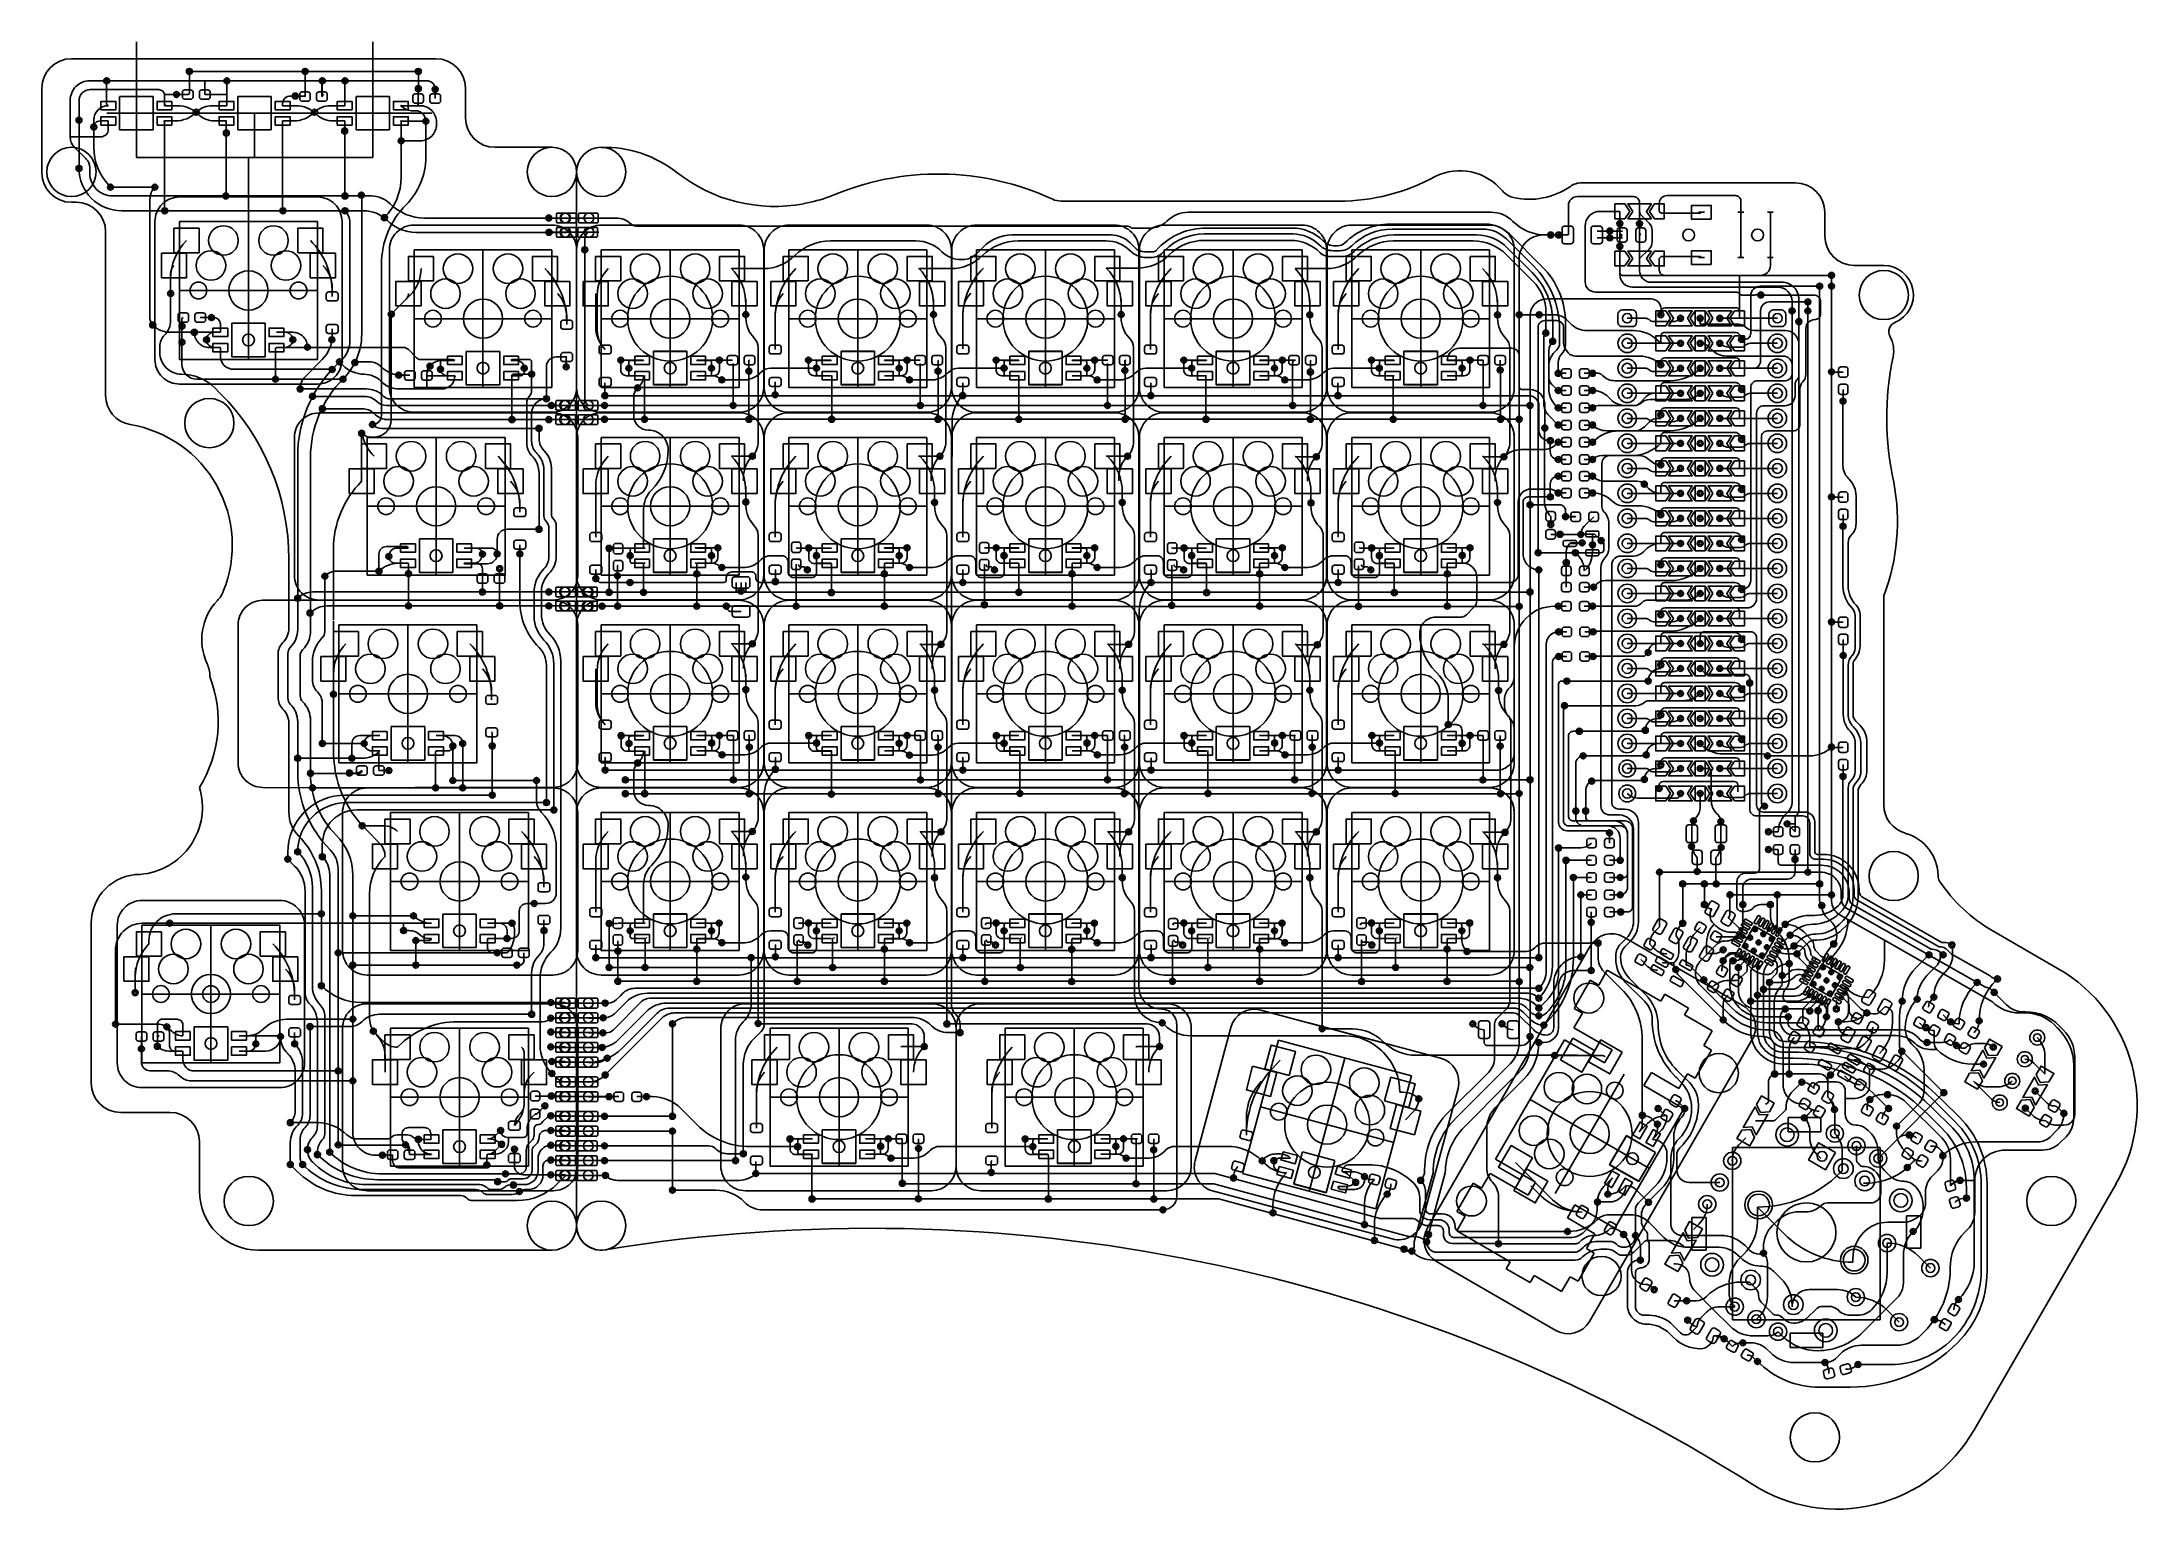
# Model space of a CAD drawing. Header units: millimetres. Extents: x -220 to 263, y -14 to 135.
# Drawn here: x -220 to -7.3, y -14.3 to 134.7 of the extents above; entities that cross this region are included whole.
import ezdxf

# ---------------------------------------------------------------- set-up
doc = ezdxf.new("R2010")
doc.units = ezdxf.units.MM
doc.layers.get('0').update_dxf_attribs({"color": 96, "lineweight": 25, "true_color": 0x008000})
for name, color, linetype, lineweight, true_color in [('livello 1', 18, 'Continuous', 25, 0x000000), ('livello 10', 6, 'Continuous', 25, 0xff00ff), ('livello 2', 18, 'Continuous', 25, 0x000000), ('livello 5', 18, 'Continuous', 25, 0x000000), ('livello 7', 6, 'Continuous', 25, 0xff00ff), ('livello 8', 18, 'Continuous', 25, 0x000000), ('livello 9', 18, 'Continuous', 25, 0x000000)]:
    doc.layers.add(name, color=color, linetype=linetype, lineweight=lineweight, true_color=true_color)

msp = doc.modelspace()

# ---------------------------------------------------------------- linework, layer by layer
for p, q in [((-42, 120.4), (-63.68, 120.4)), ((-213.53, 98.8), (-213.53, 115.42)), ((-33, 57.23), (-33, 78.45)), ((-22, 44.46), (-15.29, 40.59)), ((-23.88, -6.29), (-9.43, 18.73))]:
    msp.add_line(p, q)
at = {"flags": 128}
for points in [[(-180, 133), (-217, 133)], [(-220, 130), (-220, 121.42)], [(-177, 130), (-177, 127)], [(-174, 124), (-168.22, 124)], [(-165.72, 121.5), (-165.72, 14.52)], [(-217, 118.42), (-216.53, 118.42)], [(-88.32, 118.54), (-116.54, 118.54)], [(-39, 115), (-39, 117.4)], [(-36, 112), (-33, 112)], [(-215, 29), (-215, 45.2)], [(-212, 26), (-207, 26)], [(-204, 23), (-204, 18)], [(-168.22, 12), (-198, 12)]]:
    msp.add_lwpolyline(points, dxfattribs=at)
for centre, radius in [((-217, 121.5), 2.5), ((-168.22, 121.5), 2.5), ((-163.22, 121.5), 2.5), ((-33, 109), 2.5), ((-203, 96), 2.5), ((-32, 50), 2.5), ((-202.84, 38.02), 0.845), ((-199, 17), 2.5), ((-16, 17), 2.5), ((-168.22, 14.5), 2.5), ((-163.22, 14.5), 2.5), ((-40, -7), 2.5)]:
    msp.add_circle(centre, radius)
for centre, radius, start, end in [((-217, 130), 3, 90, 180), ((-180, 130), 3, 0, 90), ((-174, 127), 3, 180, 270), ((-163.22, 121.5), 2.5, 90, 180), ((-162.91, 112.09), 11.91, 51.7176, 91.5046), ((-217, 121.42), 3, 180, 270), ((-145.62, 134), 16, 231.7176, 280.676), ((-129, 93.75), 27.54, 65.0509, 113.54), ((-76.06, 115.98), 5.64, 39.607, 116.2682), ((-88.32, 138.8), 20.27, 270, 298.7814), ((-70.17, 120.85), 2, 219.607, 257.1817), ((-69, 126), 7.28, 257.1817, 305.0079), ((-63.68, 118.4), 2, 90, 125.0079), ((-42, 117.4), 3, 0, 90), ((-216.53, 115.42), 3, 0, 90), ((-145.87, 135.34), 17.36, 280.676, 289.7531), ((-116.54, 120.54), 2, 245.0509, 270), ((-36, 115), 3, 180, 270), ((-33, 109), 3, 291.9867, 90), ((-31.5, 105.29), 1, 111.9867, 209.1674), ((-35, 103.34), 3, 348.1107, 29.1674), ((-2.5, 96.5), 30.21, 168.1107, 192.4259), ((-210.53, 98.8), 3, 180, 260.4423), ((-213.1, 83.59), 12.43, 337.9303, 80.4423), ((-52.97, 86), 21.35, 339.3024, 10.7978), ((-204.36, 80.04), 3, 316.4565, 337.9303), ((-198, 74), 5.77, 136.4565, 205.0403), ((-214.9, 65.7), 12.8, 328.424, 20.9223), ((-205.95, 70.29), 3, 359.7465, 25.0403), ((-210.55, 57), 6.85, 274.3995, 16.9759), ((-30, 57.23), 3, 180, 254.534), ((-32, 50), 4.5, 0.303, 74.534), ((-210.03, 45.2), 4.97, 90, 180), ((-26.5, 50.03), 1, 180.303, 213.5568), ((-14, 58.32), 16, 213.5568, 239.9998), ((-23.29, 26.73), 16, 330, 59.9998), ((-212, 29), 3, 180, 270), ((-207, 23), 3, 0, 90), ((-198, 18), 6, 180, 270), ((-163.22, 14.52), 2.5, 180, 279.2646), ((-135.9, -152.99), 167.22, 57.6032, 99.2646), ((-37.73, 1.71), 16, 237.6032, 330)]:
    msp.add_arc(centre, radius, start, end)
at = {"layer": 'livello 1', "color": 22, "true_color": 0xc83434, "flags": 128}
for points in [[(-215.13, 130.76, 0.414228), (-217.13, 128.76)], [(-215.09, 129.86, 0.414214), (-216.23, 128.72)], [(-207.56, 129.28, 0.414214), (-208.13, 129.86)], [(-203.43, 130.76, 0.414998), (-203.47, 130.72)], [(-181.78, 129.96, 0.416587), (-181.8, 129.94)], [(-180.07, 129.89, 0.414214), (-180.93, 130.76)], [(-213.26, 128.23, 0.414194), (-214.73, 126.76)], [(-207.48, 129.36, 0.414214), (-207.56, 129.28)], [(-207.56, 128.23, 0.414214), (-207.43, 128.36)], [(-202.7, 128.23, 0.198901), (-204.33, 127.56)], [(-194.78, 129.21, 0.414251), (-195.56, 128.43)], [(-193.3, 129.16, 0.414214), (-193.35, 129.21)], [(-190.7, 128.23, 0.198901), (-192.33, 127.56)], [(-183.56, 128.23, 0.415393), (-183.53, 128.26)], [(-181.93, 128.23, 0.413788), (-181.8, 128.37)], [(-179.93, 126.55, 0.414214), (-181.62, 128.23)], [(-214.03, 125.06, 0.414214), (-213.26, 125.83)], [(-206.45, 126.68, 0.198912), (-204.33, 127.56)], [(-201.26, 126.68, 0.415393), (-201.28, 126.66)], [(-194.45, 126.68, 0.198912), (-192.33, 127.56)], [(-183.56, 126.68, 0.414214), (-183.53, 126.66)], [(-181.6, 124.66, 0.414214), (-179.93, 126.32)], [(-217.13, 125.06, 0.198918), (-216.71, 124.03)], [(-216.23, 121.86, 0.414214), (-211.93, 117.56)], [(-215.13, 121.96, 0.198919), (-215.49, 122.81)], [(-215.13, 121.36, 0.414214), (-212.83, 119.06)], [(-184.93, 116.56, 0.198912), (-187.35, 117.56)], [(-184.63, 118.26, 0.198913), (-186.57, 119.06)], [(-184.63, 118.26, 0.198912), (-181.17, 116.82)], [(-184.93, 116.56, 0.198913), (-182.04, 115.36)], [(-166.81, 115.36, 0.198944), (-166.77, 115.37)], [(-205.32, 114.54, 0.198916), (-206.93, 110.65)], [(-190.53, 109.73, 0.198916), (-191.47, 112)], [(-182.64, 108.95, 0.198913), (-181.51, 111.68)], [(-166.72, 106.87, 0.198916), (-167.66, 109.14)], [(-208.75, 105.96, 0.198912), (-206.96, 105.22)], [(-203.28, 104.46, 0.414214), (-202.49, 103.67)], [(-194.53, 104.46, 0.414214), (-195.29, 105.22)], [(-190.56, 104.46, 0.198944), (-190.53, 104.52)], [(-201.88, 102.81, 0.414214), (-200.53, 101.46)], [(-188.06, 102.21, 0.199022), (-188.22, 102.14)], [(-185.53, 101.71, 0.198912), (-186.74, 102.21)], [(-182.78, 103.46, 0.198915), (-183.29, 103.67)], [(-181.96, 102.63, 0.198892), (-181.53, 102.46)], [(-178.07, 102.36, 0.19891), (-178.31, 102.46)], [(-171.03, 101.58, 0.414214), (-171.81, 102.36)], [(-166.72, 102.7, 0.198856), (-166.78, 102.55)], [(-205.78, 101.96, 0.414214), (-204.28, 100.46)], [(-190.53, 101.45, 0.414214), (-190.53, 101.46)], [(-189.42, 101.84, 0.198912), (-187.28, 100.96)], [(-185.58, 100.25, 0.198913), (-187.28, 100.96)], [(-185.53, 101.71, 0.198912), (-183.46, 100.85)], [(-185.53, 100.21, 0.198913), (-183.72, 99.46)], [(-180.6, 101.78, 0.198877), (-180.92, 101.01)], [(-180.92, 100.85, 0.414214), (-180.88, 100.81)], [(-179.42, 99.46, 0.414214), (-178.07, 100.81)], [(-178.04, 100.74, 0.131557), (-178.07, 100.81)], [(-172.01, 100.96, 0.19891), (-172.37, 100.81)], [(-186.03, 98.21, 0.198912), (-187.24, 98.71)], [(-185.28, 98.71, 0.198913), (-187.09, 99.46)], [(-186.03, 98.21, 0.198913), (-185, 97.78)], [(-185.28, 98.71, 0.198915), (-184.68, 98.46)], [(-180.92, 99.79, 0.19894), (-180.78, 99.46)], [(-168.82, 98.46, 0.198485), (-168.78, 98.47)], [(-186.28, 96.96, 0.198912), (-187.49, 97.46)], [(-186.43, 95.86, 0.198913), (-185.47, 95.46)], [(-186.28, 96.96, 0.198912), (-184.82, 96.35)], [(-187.42, 94.64, 0.13465), (-186.27, 92.63)], [(-171.48, 87.82, 0.198916), (-172.42, 90.09)], [(-172.78, 85.21, 0.414184), (-173.78, 84.21)], [(-185.03, 83.46, 0.414214), (-185.78, 82.71)], [(-182.83, 83.31, 0.414214), (-182.98, 83.46)], [(-175.28, 82.68, 0.414214), (-175.91, 83.31)], [(-190.08, 80.96, 0.198912), (-191.28, 80.46)], [(-184.78, 82.46, 0.414214), (-184.08, 81.76)], [(-182.78, 81.71, 0.414214), (-182.83, 81.76)], [(-177.13, 81.76, 0.414214), (-177.08, 81.71)], [(-174.78, 81.71, 0.414155), (-173.78, 82.71)], [(-192.48, 78.85, 0.198912), (-194.03, 78.21)], [(-175.28, 78.85, 0.199188), (-175.26, 78.91)], [(-191.05, 77.43, 0.19891), (-192.78, 76.71)], [(-189.13, 73.58, 0.19891), (-190.4, 70.51)], [(-174.34, 68.77, 0.198916), (-175.28, 71.04)], [(-186.48, 64.26, 0.41425), (-187.28, 63.46)], [(-177.28, 63.46, 0.414214), (-178.08, 64.26)], [(-174.28, 64.54, 0.414214), (-174.34, 64.6)], [(-187.5, 61.96, 0.198912), (-185.69, 62.71)], [(-185.69, 62.71, 0.414214), (-185.78, 62.62)], [(-178.78, 62.71, 0.414272), (-178.28, 63.21)], [(-187.78, 60.43, 0.413999), (-187.51, 60.71)], [(-189.23, 58.21, 0.414214), (-195.03, 52.41)], [(-189.03, 57.46, 0.414208), (-194.03, 52.46)], [(-188.03, 56.71, 0.414222), (-191.53, 53.21)], [(-183.89, 54.53, 0.198911), (-185.31, 55.11)], [(-169.03, 49.55, 0.198911), (-170.04, 51.99)], [(-170.77, 47.21, 0.414214), (-171.53, 46.44)], [(-206.43, 46.16, 0.414224), (-209.13, 43.46)], [(-209.13, 43.1, 0.198909), (-210.53, 39.72)], [(-180.65, 43.46, 0.414214), (-180.45, 43.66)], [(-172.33, 43.66, 0.414214), (-171.53, 44.46)], [(-194.34, 38.29, 0.198913), (-195.28, 40.56)], [(-171.53, 40.96, 0.414275), (-171.06, 41.43)], [(-191.63, 38.86, 0.198913), (-187.53, 37.16)], [(-166.82, 37.1, 0.198911), (-166.96, 37.16)], [(-207.03, 34.46, 0.198912), (-208.24, 34.96)], [(-206.82, 34.24, 0.198902), (-205.69, 33.78)], [(-199.17, 33.78, 0.198901), (-197.53, 34.46)], [(-195.12, 35.46, 0.198912), (-197.53, 34.46)], [(-188.74, 34.71, 0.198912), (-187.53, 35.21)], [(-185.72, 35.96, 0.198903), (-187.53, 35.21)], [(-177.78, 35.21, 0.19891), (-183.8, 32.72)], [(-169.18, 35.21, 0.198892), (-168.33, 35.56)], [(-166.82, 34.1, 0.198911), (-166.96, 34.16)], [(-166.92, 35.56, 0.198757), (-166.82, 35.6)], [(-208.17, 33.71, 0.198884), (-208.28, 33.44)], [(-208.28, 32.71, 0.198911), (-207.13, 32.23)], [(-198.28, 33.96, 0.414214), (-198.28, 33.95)], [(-197.26, 32.23, 0.414214), (-195.78, 33.71)], [(-185.31, 33.21, 0.19891), (-183.89, 32.62)], [(-166.82, 32.6, 0.198911), (-166.96, 32.66)], [(-209.9, 31.09, 0.414214), (-209.03, 30.23)], [(-206.03, 29.71, 0.198913), (-207.3, 30.23)], [(-205.69, 31.37, 0.414214), (-204.53, 30.21)], [(-170.3, 29.82, 0.198926), (-171.03, 28.06)], [(-168.23, 31.16, 0.198911), (-168.09, 31.1)], [(-206.03, 29.71, 0.198912), (-204.83, 29.21)], [(-167.77, 29.49, 0.198909), (-166.82, 29.1)], [(-166.82, 27.6, 0.198911), (-166.96, 27.66)], [(-172.03, 24.66, 0.198903), (-171.03, 27.07)], [(-169.93, 25.83, 0.198868), (-169.64, 25.96)], [(-166.82, 25.6, 0.198911), (-166.96, 25.66)], [(-189.03, 23.71, 0.198913), (-192.05, 24.96)], [(-189.03, 23.71, 0.198914), (-188.05, 23.3)], [(-184.92, 23.3, 0.198912), (-184.53, 23.46)], [(-183.93, 23.71, 0.19891), (-184.53, 23.46)], [(-182.28, 23.46, 0.198915), (-182.89, 23.71)], [(-182.28, 23.46, 0.19891), (-181.8, 23.26)], [(-174.75, 23.3, 0.198891), (-173.97, 23.62)], [(-166.82, 24.1, 0.198911), (-166.96, 24.16)], [(-193.03, 22.21, 0.198907), (-192.5, 20.93)], [(-192.03, 21.71, 0.198912), (-185.88, 19.16)], [(-190.78, 21.96, 0.198913), (-185.47, 19.76)], [(-189.93, 22.71, 0.19891), (-189.81, 22.66)], [(-184.45, 21.66, 0.413628), (-184.4, 21.71)], [(-183.14, 22.66, 0.414214), (-183.09, 22.71)], [(-182.67, 22.29, 0.414214), (-183.09, 22.71)], [(-180.55, 23.26, 0.1989), (-180.45, 23.3)], [(-180.49, 21.71, 0.414214), (-180.45, 21.75)], [(-174.75, 21.75, 0.198917), (-174.05, 22.04)], [(-166.82, 22.6, 0.198911), (-166.96, 22.66)], [(-194.08, 20.01, 0.198913), (-188.17, 17.56)], [(-193.53, 20.71, 0.198912), (-187.38, 18.16)], [(-192.5, 20.93, 0.198914), (-187.02, 18.66)], [(-184.4, 21.12, 0.414214), (-183.63, 20.36)], [(-175.13, 20.36, 0.414116), (-174.83, 20.66)], [(-173.73, 18.96, 0.19891), (-174.22, 19.16)], [(-172.03, 20.56, 0.414214), (-171.13, 19.66)], [(-166.82, 21.1, 0.198911), (-166.96, 21.16)], [(-166.82, 19.6, 0.198911), (-166.96, 19.66)], [(-176.9, 17.32, 0.19889), (-177.46, 17.56)], [(-176.78, 17.21, 0.19891), (-176.42, 17.06)], [(-175.23, 17.86, 0.198914), (-175.96, 18.16)], [(-174.83, 18.36, 0.198914), (-175.56, 18.66)], [(-175.23, 17.86, 0.19891), (-174.75, 17.66)], [(-174.83, 18.36, 0.19891), (-174.35, 18.16)], [(-173.66, 18.16, 0.198889), (-172.93, 18.46)], [(-172.51, 18.63, 0.198869), (-172.93, 18.46)], [(-172.26, 17.66, 0.198889), (-171.53, 17.96)], [(-171.73, 17.06, 0.198909), (-167.69, 18.73)]]:
    msp.add_lwpolyline(points, format="xyb", dxfattribs=at)
for points in [[(-215.13, 130.76), (-213.43, 130.76)], [(-208.13, 129.86), (-215.09, 129.86)], [(-213.43, 130.76), (-207.43, 130.76)], [(-203.43, 130.76), (-207.43, 130.76)], [(-205.73, 129.59), (-205.72, 129.69), (-205.66, 129.76), (-205.59, 129.81), (-205.5, 129.83), (-204.9, 129.83), (-204.81, 129.81), (-204.73, 129.76), (-204.68, 129.69), (-204.66, 129.59), (-204.66, 129.12), (-204.68, 129.03), (-204.73, 128.95), (-204.81, 128.9), (-204.9, 128.88), (-205.5, 128.88), (-205.59, 128.9), (-205.66, 128.95), (-205.72, 129.03), (-205.73, 129.12), (-205.73, 129.59)], [(-193.28, 131.71), (-205.03, 131.71)], [(-204.01, 129.59), (-203.99, 129.69), (-203.94, 129.76), (-203.86, 129.81), (-203.77, 129.83), (-203.17, 129.83), (-203.08, 129.81), (-203, 129.76), (-202.95, 129.69), (-202.93, 129.59), (-202.93, 129.12), (-202.95, 129.03), (-203, 128.95), (-203.08, 128.9), (-203.17, 128.88), (-203.77, 128.88), (-203.86, 128.9), (-203.94, 128.95), (-203.99, 129.03), (-204.01, 129.12), (-204.01, 129.59)], [(-203.47, 129.36), (-203.47, 130.72)], [(-201.23, 130.76), (-203.43, 130.76)], [(-191.53, 130.76), (-201.23, 130.76)], [(-193.28, 131.71), (-181.78, 131.71)], [(-191.57, 130.72), (-191.53, 130.76)], [(-191.57, 129.16), (-191.57, 130.72)], [(-189.23, 130.76), (-191.53, 130.76)], [(-180.93, 130.76), (-189.23, 130.76)], [(-181.8, 128.96), (-181.8, 129.94)], [(-180.07, 128.96), (-180.07, 129.89)], [(-217.13, 125.06), (-217.13, 128.76)], [(-216.23, 126.76), (-216.23, 128.72)], [(-214.01, 127.81), (-214.01, 128.66), (-212.51, 128.66), (-212.51, 127.81), (-214.01, 127.81)], [(-208.31, 127.81), (-208.31, 128.66), (-206.81, 128.66), (-206.81, 127.81), (-208.31, 127.81)], [(-207.56, 128.23), (-207.56, 129.28)], [(-206.33, 129.36), (-207.48, 129.36)], [(-205.2, 129.36), (-206.33, 129.36)], [(-202.7, 128.23), (-201.26, 128.23)], [(-202.01, 127.81), (-202.01, 128.66), (-200.51, 128.66), (-200.51, 127.81), (-202.01, 127.81)], [(-196.31, 127.81), (-196.31, 128.66), (-194.81, 128.66), (-194.81, 127.81), (-196.31, 127.81)], [(-195.56, 128.23), (-195.56, 128.43)], [(-194.78, 129.21), (-194.28, 129.21)], [(-193.35, 129.21), (-194.28, 129.21)], [(-193.83, 129.39), (-193.82, 129.49), (-193.76, 129.56), (-193.69, 129.61), (-193.6, 129.63), (-193, 129.63), (-192.91, 129.61), (-192.83, 129.56), (-192.78, 129.49), (-192.76, 129.39), (-192.76, 128.92), (-192.78, 128.83), (-192.83, 128.75), (-192.91, 128.7), (-193, 128.68), (-193.6, 128.68), (-193.69, 128.7), (-193.76, 128.75), (-193.82, 128.83), (-193.83, 128.92), (-193.83, 129.39)], [(-192.11, 129.39), (-192.09, 129.49), (-192.04, 129.56), (-191.96, 129.61), (-191.87, 129.63), (-191.27, 129.63), (-191.18, 129.61), (-191.1, 129.56), (-191.05, 129.49), (-191.03, 129.39), (-191.03, 128.92), (-191.05, 128.83), (-191.1, 128.75), (-191.18, 128.7), (-191.27, 128.68), (-191.87, 128.68), (-191.96, 128.7), (-192.04, 128.75), (-192.09, 128.83), (-192.11, 128.92), (-192.11, 129.39)], [(-190.7, 128.23), (-189.26, 128.23)], [(-190.01, 127.81), (-190.01, 128.66), (-188.51, 128.66), (-188.51, 127.81), (-190.01, 127.81)], [(-184.31, 127.81), (-184.31, 128.66), (-182.81, 128.66), (-182.81, 127.81), (-184.31, 127.81)], [(-183.56, 128.23), (-181.93, 128.23)], [(-182.33, 129.19), (-182.32, 129.29), (-182.26, 129.36), (-182.19, 129.41), (-182.1, 129.43), (-181.5, 129.43), (-181.41, 129.41), (-181.33, 129.36), (-181.28, 129.29), (-181.26, 129.19), (-181.26, 128.72), (-181.28, 128.63), (-181.33, 128.55), (-181.41, 128.5), (-181.5, 128.48), (-182.1, 128.48), (-182.19, 128.5), (-182.26, 128.55), (-182.32, 128.63), (-182.33, 128.72), (-182.33, 129.19)], [(-181.93, 128.23), (-181.62, 128.23)], [(-181.8, 128.96), (-181.8, 128.37)], [(-180.61, 129.19), (-180.59, 129.29), (-180.54, 129.36), (-180.46, 129.41), (-180.37, 129.43), (-179.77, 129.43), (-179.68, 129.41), (-179.6, 129.36), (-179.55, 129.29), (-179.53, 129.19), (-179.53, 128.72), (-179.55, 128.63), (-179.6, 128.55), (-179.68, 128.5), (-179.77, 128.48), (-180.37, 128.48), (-180.46, 128.5), (-180.54, 128.55), (-180.59, 128.63), (-180.61, 128.72), (-180.61, 129.19)], [(-214.73, 126.76), (-214.73, 126.06)], [(-214.01, 126.26), (-214.01, 127.11), (-212.51, 127.11), (-212.51, 126.26), (-214.01, 126.26)], [(-213.26, 126.68), (-213.26, 125.83)], [(-208.31, 126.26), (-208.31, 127.11), (-206.81, 127.11), (-206.81, 126.26), (-208.31, 126.26)], [(-207.56, 126.68), (-206.45, 126.68)], [(-202.01, 126.26), (-202.01, 127.11), (-200.51, 127.11), (-200.51, 126.26), (-202.01, 126.26)], [(-201.28, 126.66), (-201.28, 125.46)], [(-196.31, 126.26), (-196.31, 127.11), (-194.81, 127.11), (-194.81, 126.26), (-196.31, 126.26)], [(-195.56, 126.68), (-194.45, 126.68)], [(-190.01, 126.26), (-190.01, 127.11), (-188.51, 127.11), (-188.51, 126.26), (-190.01, 126.26)], [(-189.26, 126.68), (-189.26, 125.66)], [(-184.31, 126.26), (-184.31, 127.11), (-182.81, 127.11), (-182.81, 126.26), (-184.31, 126.26)], [(-183.53, 126.66), (-181.03, 126.66)], [(-179.93, 126.55), (-179.93, 126.32)], [(-214.03, 125.06), (-217.13, 125.06)], [(-215.53, 122.86), (-216.71, 124.03)], [(-181.6, 124.66), (-183.53, 124.66)], [(-215.49, 122.81), (-215.53, 122.86)], [(-215.13, 121.36), (-215.13, 121.96)], [(-213.03, 119.96), (-208.53, 119.96)], [(-210.73, 119.06), (-212.83, 119.06)], [(-211.93, 117.56), (-209.83, 117.56)], [(-207.63, 119.06), (-210.73, 119.06)], [(-207.53, 117.56), (-209.83, 117.56)], [(-201.33, 119.06), (-207.63, 119.06)], [(-201.33, 117.56), (-207.53, 117.56)], [(-199.53, 119.06), (-201.33, 119.06)], [(-199.53, 117.56), (-201.33, 117.56)], [(-189.23, 119.06), (-199.53, 119.06)], [(-195.53, 117.56), (-199.53, 117.56)], [(-189.23, 117.56), (-195.53, 117.56)], [(-186.57, 119.06), (-189.23, 119.06)], [(-187.35, 117.56), (-189.23, 117.56)], [(-167.77, 117.22), (-167.76, 117.26), (-167.74, 117.29), (-167.71, 117.32), (-167.67, 117.32), (-165.87, 117.32), (-165.83, 117.32), (-165.8, 117.29), (-165.78, 117.26), (-165.77, 117.22), (-165.77, 116.42), (-165.78, 116.39), (-165.8, 116.35), (-165.83, 116.33), (-165.87, 116.32), (-167.67, 116.32), (-167.71, 116.33), (-167.74, 116.35), (-167.76, 116.39), (-167.77, 116.42), (-167.77, 117.22)], [(-204.05, 115.79), (-204.05, 113.29), (-206.6, 113.29), (-206.6, 115.79), (-204.05, 115.79)], [(-175.63, 115.36), (-182.04, 115.36)], [(-168.53, 116.82), (-181.17, 116.82)], [(-166.81, 115.36), (-175.63, 115.36)], [(-166.77, 116.82), (-168.53, 116.82)], [(-167.77, 115.77), (-167.76, 115.81), (-167.74, 115.84), (-167.71, 115.87), (-167.67, 115.87), (-165.87, 115.87), (-165.83, 115.87), (-165.8, 115.84), (-165.78, 115.81), (-165.77, 115.77), (-165.77, 114.97), (-165.78, 114.94), (-165.8, 114.9), (-165.83, 114.88), (-165.87, 114.87), (-167.67, 114.87), (-167.71, 114.88), (-167.74, 114.9), (-167.76, 114.94), (-167.77, 114.97), (-167.77, 115.77)], [(-190.2, 113.25), (-190.2, 110.75), (-192.75, 110.75), (-192.75, 113.25), (-190.2, 113.25)], [(-180.24, 112.93), (-180.24, 110.43), (-182.79, 110.43), (-182.79, 112.93), (-180.24, 112.93)], [(-206.93, 110.65), (-206.93, 109.16)], [(-190.16, 109.31), (-190.07, 109.29), (-190, 109.24), (-189.95, 109.17), (-189.93, 109.08), (-189.93, 108.63), (-189.95, 108.55), (-190, 108.47), (-190.07, 108.42), (-190.16, 108.41), (-190.91, 108.41), (-191, 108.42), (-191.07, 108.47), (-191.12, 108.55), (-191.13, 108.63), (-191.13, 109.08), (-191.12, 109.17), (-191.07, 109.24), (-191, 109.29), (-190.91, 109.31), (-190.16, 109.31)], [(-190.53, 108.86), (-190.53, 109.81)], [(-190.53, 109.73), (-190.53, 108.86)], [(-182.64, 108.95), (-184.53, 107.06)], [(-166.39, 110.39), (-166.39, 107.89), (-168.94, 107.89), (-168.94, 110.39), (-166.39, 110.39)], [(-205.11, 106.47), (-205.13, 106.38), (-205.18, 106.3), (-205.26, 106.25), (-205.35, 106.23), (-205.95, 106.23), (-206.04, 106.25), (-206.11, 106.3), (-206.17, 106.38), (-206.18, 106.47), (-206.18, 106.94), (-206.17, 107.04), (-206.11, 107.11), (-206.04, 107.16), (-205.95, 107.18), (-205.35, 107.18), (-205.26, 107.16), (-205.18, 107.11), (-205.13, 107.04), (-205.11, 106.94), (-205.11, 106.47)], [(-205.78, 106.57), (-205.65, 106.71)], [(-205.78, 105.84), (-205.78, 106.57)], [(-203.38, 106.47), (-203.4, 106.38), (-203.45, 106.3), (-203.53, 106.25), (-203.62, 106.23), (-204.22, 106.23), (-204.31, 106.25), (-204.39, 106.3), (-204.44, 106.38), (-204.46, 106.47), (-204.46, 106.94), (-204.44, 107.04), (-204.39, 107.11), (-204.31, 107.16), (-204.22, 107.18), (-203.62, 107.18), (-203.53, 107.16), (-203.45, 107.11), (-203.4, 107.04), (-203.38, 106.94), (-203.38, 106.47)], [(-203.92, 106.71), (-202.78, 106.71)], [(-166.35, 106.45), (-166.26, 106.43), (-166.19, 106.38), (-166.14, 106.31), (-166.12, 106.22), (-166.12, 105.77), (-166.14, 105.69), (-166.19, 105.61), (-166.26, 105.57), (-166.35, 105.55), (-167.1, 105.55), (-167.18, 105.57), (-167.26, 105.61), (-167.3, 105.69), (-167.32, 105.77), (-167.32, 106.22), (-167.3, 106.31), (-167.26, 106.38), (-167.18, 106.43), (-167.1, 106.45), (-166.35, 106.45)], [(-166.72, 106), (-166.72, 106.95)], [(-166.72, 106.87), (-166.72, 106)], [(-204.03, 105.22), (-206.96, 105.22)], [(-201.88, 105.22), (-204.03, 105.22)], [(-201.13, 105.64), (-201.13, 104.79), (-202.63, 104.79), (-202.63, 105.64), (-201.13, 105.64)], [(-195.43, 105.64), (-195.43, 104.79), (-196.93, 104.79), (-196.93, 105.64), (-195.43, 105.64)], [(-196.18, 105.22), (-195.29, 105.22)], [(-190.16, 106.01), (-190.07, 105.99), (-190, 105.94), (-189.95, 105.87), (-189.93, 105.78), (-189.93, 105.33), (-189.95, 105.25), (-190, 105.17), (-190.07, 105.12), (-190.16, 105.11), (-190.91, 105.11), (-191, 105.12), (-191.07, 105.17), (-191.12, 105.25), (-191.13, 105.33), (-191.13, 105.78), (-191.12, 105.87), (-191.07, 105.94), (-191, 105.99), (-190.91, 106.01), (-190.16, 106.01)], [(-190.53, 105.56), (-190.53, 104.52)], [(-205.78, 104.21), (-205.78, 101.96)], [(-201.13, 104.09), (-201.13, 103.24), (-202.63, 103.24), (-202.63, 104.09), (-201.13, 104.09)], [(-201.88, 103.67), (-202.49, 103.67)], [(-201.88, 103.67), (-201.88, 102.81)], [(-195.43, 104.09), (-195.43, 103.24), (-196.93, 103.24), (-196.93, 104.09), (-195.43, 104.09)], [(-196.18, 103.67), (-183.29, 103.67)], [(-189.78, 102.21), (-189.42, 101.84)], [(-186.74, 102.21), (-188.06, 102.21)], [(-182.78, 103.46), (-181.96, 102.63)], [(-181.53, 102.46), (-179.53, 102.46)], [(-179.53, 102.46), (-178.31, 102.46)], [(-179.53, 102.46), (-179.53, 101.46)], [(-177.32, 102.78), (-177.32, 101.93), (-178.82, 101.93), (-178.82, 102.78), (-177.32, 102.78)], [(-171.62, 102.78), (-171.62, 101.93), (-173.12, 101.93), (-173.12, 102.78), (-171.62, 102.78)], [(-172.37, 102.36), (-171.81, 102.36)], [(-166.35, 103.15), (-166.26, 103.13), (-166.19, 103.08), (-166.14, 103.01), (-166.12, 102.92), (-166.12, 102.47), (-166.14, 102.39), (-166.19, 102.31), (-166.26, 102.27), (-166.35, 102.25), (-167.1, 102.25), (-167.18, 102.27), (-167.26, 102.31), (-167.3, 102.39), (-167.32, 102.47), (-167.32, 102.92), (-167.3, 103.01), (-167.26, 103.08), (-167.18, 103.13), (-167.1, 103.15), (-166.35, 103.15)], [(-166.78, 102.55), (-166.78, 101.71)], [(-204.28, 100.46), (-197.28, 100.46)], [(-200.53, 101.46), (-190.53, 101.46)], [(-197.28, 100.46), (-189.43, 100.46)], [(-185.58, 100.25), (-185.53, 100.21)], [(-182.65, 100.85), (-183.46, 100.85)], [(-182.11, 100.61), (-182.13, 100.52), (-182.18, 100.44), (-182.26, 100.39), (-182.35, 100.37), (-182.95, 100.37), (-183.04, 100.39), (-183.11, 100.44), (-183.17, 100.52), (-183.18, 100.61), (-183.18, 101.09), (-183.17, 101.18), (-183.11, 101.25), (-183.04, 101.31), (-182.95, 101.32), (-182.35, 101.32), (-182.26, 101.31), (-182.18, 101.25), (-182.13, 101.18), (-182.11, 101.09), (-182.11, 100.61)], [(-180.38, 100.61), (-180.4, 100.52), (-180.45, 100.44), (-180.53, 100.39), (-180.62, 100.37), (-181.22, 100.37), (-181.31, 100.39), (-181.39, 100.44), (-181.44, 100.52), (-181.46, 100.61), (-181.46, 101.09), (-181.44, 101.18), (-181.39, 101.25), (-181.31, 101.31), (-181.22, 101.32), (-180.62, 101.32), (-180.53, 101.31), (-180.45, 101.25), (-180.4, 101.18), (-180.38, 101.09), (-180.38, 100.61)], [(-180.92, 100.85), (-180.92, 101.01)], [(-180.92, 100.85), (-180.92, 99.79)], [(-178.07, 100.81), (-180.88, 100.81)], [(-177.32, 101.23), (-177.32, 100.38), (-178.82, 100.38), (-178.82, 101.23), (-177.32, 101.23)], [(-171.62, 101.23), (-171.62, 100.38), (-173.12, 100.38), (-173.12, 101.23), (-171.62, 101.23)], [(-172.01, 100.96), (-170.28, 100.96)], [(-193.78, 99.46), (-188.28, 99.46)], [(-192.53, 98.71), (-187.24, 98.71)], [(-188.28, 99.46), (-187.09, 99.46)], [(-184.68, 98.46), (-183.28, 98.46)], [(-183.72, 99.46), (-180.78, 99.46)], [(-183.28, 98.46), (-168.82, 98.46)], [(-180.78, 99.46), (-179.42, 99.46)], [(-167.82, 98.2), (-167.81, 98.24), (-167.79, 98.27), (-167.76, 98.29), (-167.72, 98.3), (-165.92, 98.3), (-165.88, 98.29), (-165.85, 98.27), (-165.83, 98.24), (-165.82, 98.2), (-165.82, 97.4), (-165.83, 97.36), (-165.85, 97.33), (-165.88, 97.31), (-165.92, 97.3), (-167.72, 97.3), (-167.76, 97.31), (-167.79, 97.33), (-167.81, 97.36), (-167.82, 97.4), (-167.82, 98.2)], [(-187.49, 97.46), (-191.53, 97.46)], [(-172.28, 96.35), (-185.17, 96.35)], [(-185, 97.78), (-168.28, 97.78)], [(-168.53, 96.35), (-184.82, 96.35)], [(-168.53, 96.35), (-172.28, 96.35)], [(-166.82, 96.35), (-168.53, 96.35)], [(-166.84, 97.78), (-168.28, 97.78)], [(-167.82, 96.75), (-167.81, 96.79), (-167.79, 96.82), (-167.76, 96.84), (-167.72, 96.85), (-165.92, 96.85), (-165.88, 96.84), (-165.85, 96.82), (-165.83, 96.79), (-165.82, 96.75), (-165.82, 95.95), (-165.83, 95.91), (-165.85, 95.88), (-165.88, 95.86), (-165.92, 95.85), (-167.72, 95.85), (-167.76, 95.86), (-167.79, 95.88), (-167.81, 95.91), (-167.82, 95.95), (-167.82, 96.75)], [(-166.82, 97.8), (-166.84, 97.78)], [(-185, 93.88), (-185, 91.38), (-187.55, 91.38), (-187.55, 93.88), (-185, 93.88)], [(-187.54, 94.96), (-187.42, 94.83)], [(-187.42, 94.83), (-187.42, 94.64)], [(-169.53, 95.46), (-185.47, 95.46)], [(-171.15, 91.34), (-171.15, 88.84), (-173.7, 88.84), (-173.7, 91.34), (-171.15, 91.34)], [(-171.11, 87.4), (-171.02, 87.38), (-170.95, 87.33), (-170.9, 87.26), (-170.88, 87.17), (-170.88, 86.72), (-170.9, 86.64), (-170.95, 86.56), (-171.02, 86.52), (-171.11, 86.5), (-171.86, 86.5), (-171.95, 86.52), (-172.02, 86.56), (-172.07, 86.64), (-172.08, 86.72), (-172.08, 87.17), (-172.07, 87.26), (-172.02, 87.33), (-171.95, 87.38), (-171.86, 87.4), (-171.11, 87.4)], [(-171.48, 86.95), (-171.48, 87.9)], [(-171.48, 87.82), (-171.48, 86.95)], [(-172.78, 85.21), (-169.53, 85.21)], [(-182.98, 83.46), (-185.03, 83.46)], [(-183.58, 82.88), (-183.58, 83.73), (-182.08, 83.73), (-182.08, 82.88), (-183.58, 82.88)], [(-177.88, 82.88), (-177.88, 83.73), (-176.38, 83.73), (-176.38, 82.88), (-177.88, 82.88)], [(-177.13, 83.31), (-175.91, 83.31)], [(-173.78, 82.71), (-173.78, 84.21)], [(-171.11, 84.1), (-171.02, 84.08), (-170.95, 84.03), (-170.9, 83.96), (-170.88, 83.87), (-170.88, 83.42), (-170.9, 83.34), (-170.95, 83.26), (-171.02, 83.22), (-171.11, 83.2), (-171.86, 83.2), (-171.95, 83.22), (-172.02, 83.26), (-172.07, 83.34), (-172.08, 83.42), (-172.08, 83.87), (-172.07, 83.96), (-172.02, 84.03), (-171.95, 84.08), (-171.86, 84.1), (-171.11, 84.1)], [(-171.48, 83.65), (-171.48, 82.71)], [(-185.78, 80.96), (-190.08, 80.96)], [(-185.78, 82.71), (-185.78, 80.96)], [(-182.83, 81.76), (-184.08, 81.76)], [(-183.58, 81.33), (-183.58, 82.18), (-182.08, 82.18), (-182.08, 81.33), (-183.58, 81.33)], [(-182.78, 81.71), (-182.78, 80.71)], [(-177.88, 81.33), (-177.88, 82.18), (-176.38, 82.18), (-176.38, 81.33), (-177.88, 81.33)], [(-177.08, 81.71), (-174.78, 81.71)], [(-173.53, 81.21), (-173.53, 80.21)], [(-175.28, 78.85), (-192.48, 78.85)], [(-175.8, 80.44), (-175.78, 80.54), (-175.73, 80.61), (-175.65, 80.66), (-175.56, 80.68), (-174.96, 80.68), (-174.87, 80.66), (-174.79, 80.61), (-174.74, 80.54), (-174.72, 80.44), (-174.72, 79.97), (-174.74, 79.88), (-174.79, 79.8), (-174.87, 79.75), (-174.96, 79.73), (-175.56, 79.73), (-175.65, 79.75), (-175.73, 79.8), (-175.78, 79.88), (-175.8, 79.97), (-175.8, 80.44)], [(-168.53, 78.85), (-175.28, 78.85)], [(-175.26, 80.21), (-175.26, 78.91)], [(-174.07, 80.44), (-174.05, 80.54), (-174, 80.61), (-173.92, 80.66), (-173.83, 80.68), (-173.23, 80.68), (-173.14, 80.66), (-173.07, 80.61), (-173.01, 80.54), (-173, 80.44), (-173, 79.97), (-173.01, 79.88), (-173.07, 79.8), (-173.14, 79.75), (-173.23, 79.73), (-173.83, 79.73), (-173.92, 79.75), (-174, 79.8), (-174.05, 79.88), (-174.07, 79.97), (-174.07, 80.44)], [(-166.82, 78.85), (-168.53, 78.85)], [(-167.82, 79.25), (-167.81, 79.29), (-167.79, 79.32), (-167.76, 79.34), (-167.72, 79.35), (-165.92, 79.35), (-165.88, 79.34), (-165.85, 79.32), (-165.83, 79.29), (-165.82, 79.25), (-165.82, 78.45), (-165.83, 78.41), (-165.85, 78.38), (-165.88, 78.36), (-165.92, 78.35), (-167.72, 78.35), (-167.76, 78.36), (-167.79, 78.38), (-167.81, 78.41), (-167.82, 78.45), (-167.82, 79.25)], [(-182.78, 77.43), (-191.05, 77.43)], [(-173.53, 77.43), (-182.78, 77.43)], [(-168.53, 77.43), (-173.53, 77.43)], [(-166.82, 77.43), (-168.53, 77.43)], [(-167.82, 77.83), (-167.81, 77.86), (-167.79, 77.9), (-167.76, 77.92), (-167.72, 77.93), (-165.92, 77.93), (-165.88, 77.92), (-165.85, 77.9), (-165.83, 77.86), (-165.82, 77.83), (-165.82, 77.03), (-165.83, 76.99), (-165.85, 76.96), (-165.88, 76.93), (-165.92, 76.93), (-167.72, 76.93), (-167.76, 76.93), (-167.79, 76.96), (-167.81, 76.99), (-167.82, 77.03), (-167.82, 77.83)], [(-187.86, 74.83), (-187.86, 72.33), (-190.41, 72.33), (-190.41, 74.83), (-187.86, 74.83)], [(-190.4, 70.51), (-190.4, 68.46)], [(-174.01, 72.29), (-174.01, 69.79), (-176.56, 69.79), (-176.56, 72.29), (-174.01, 72.29)], [(-173.97, 68.35), (-173.88, 68.33), (-173.81, 68.28), (-173.76, 68.21), (-173.74, 68.12), (-173.74, 67.67), (-173.76, 67.59), (-173.81, 67.51), (-173.88, 67.47), (-173.97, 67.45), (-174.72, 67.45), (-174.8, 67.47), (-174.88, 67.51), (-174.92, 67.59), (-174.94, 67.67), (-174.94, 68.12), (-174.92, 68.21), (-174.88, 68.28), (-174.8, 68.33), (-174.72, 68.35), (-173.97, 68.35)], [(-174.34, 67.9), (-174.34, 68.85)], [(-174.34, 68.77), (-174.34, 67.9)], [(-185.69, 64.26), (-186.48, 64.26)], [(-184.94, 64.68), (-184.94, 63.83), (-186.44, 63.83), (-186.44, 64.68), (-184.94, 64.68)], [(-179.24, 64.68), (-179.24, 63.83), (-180.74, 63.83), (-180.74, 64.68), (-179.24, 64.68)], [(-179.99, 64.26), (-178.08, 64.26)], [(-173.97, 65.05), (-173.88, 65.03), (-173.81, 64.98), (-173.76, 64.91), (-173.74, 64.82), (-173.74, 64.37), (-173.76, 64.29), (-173.81, 64.21), (-173.88, 64.17), (-173.97, 64.15), (-174.72, 64.15), (-174.8, 64.17), (-174.88, 64.21), (-174.92, 64.29), (-174.94, 64.37), (-174.94, 64.82), (-174.92, 64.91), (-174.88, 64.98), (-174.8, 65.03), (-174.72, 65.05), (-173.97, 65.05)], [(-174.28, 64.54), (-174.28, 63.21)], [(-188.53, 61.96), (-194.03, 61.96)], [(-191.53, 63.46), (-187.28, 63.46)], [(-187.5, 61.96), (-188.53, 61.96)], [(-184.94, 63.13), (-184.94, 62.28), (-186.44, 62.28), (-186.44, 63.13), (-184.94, 63.13)], [(-185.78, 62.62), (-185.78, 60.71)], [(-179.24, 63.13), (-179.24, 62.28), (-180.74, 62.28), (-180.74, 63.13), (-179.24, 63.13)], [(-179.99, 62.71), (-178.78, 62.71)], [(-187.78, 60.43), (-192.73, 60.43)], [(-186.97, 60.47), (-186.99, 60.38), (-187.04, 60.3), (-187.12, 60.25), (-187.21, 60.23), (-187.81, 60.23), (-187.9, 60.25), (-187.98, 60.3), (-188.03, 60.38), (-188.05, 60.47), (-188.05, 60.94), (-188.03, 61.04), (-187.98, 61.11), (-187.9, 61.16), (-187.81, 61.18), (-187.21, 61.18), (-187.12, 61.16), (-187.04, 61.11), (-186.99, 61.04), (-186.97, 60.94), (-186.97, 60.47)], [(-185.25, 60.47), (-185.26, 60.38), (-185.32, 60.3), (-185.39, 60.25), (-185.48, 60.23), (-186.08, 60.23), (-186.17, 60.25), (-186.25, 60.3), (-186.3, 60.38), (-186.32, 60.47), (-186.32, 60.94), (-186.3, 61.04), (-186.25, 61.11), (-186.17, 61.16), (-186.08, 61.18), (-185.48, 61.18), (-185.39, 61.16), (-185.32, 61.11), (-185.26, 61.04), (-185.25, 60.94), (-185.25, 60.47)], [(-185.78, 60.71), (-184.78, 60.71)], [(-178.28, 59.71), (-169.78, 59.71)], [(-192.53, 58.96), (-180.03, 58.96)], [(-189.23, 58.21), (-174.28, 58.21)], [(-168.78, 57.46), (-189.03, 57.46)], [(-180.03, 58.96), (-177.28, 58.96)], [(-188.03, 56.71), (-168.03, 56.71)], [(-182.62, 55.78), (-182.62, 53.28), (-185.17, 53.28), (-185.17, 55.78), (-182.62, 55.78)], [(-191.53, 51.96), (-191.53, 53.21)], [(-185.31, 55.11), (-187.48, 55.11)], [(-168.77, 53.24), (-168.77, 50.74), (-171.32, 50.74), (-171.32, 53.24), (-168.77, 53.24)], [(-195.03, 51.71), (-195.03, 52.41)], [(-168.66, 49.31), (-168.57, 49.29), (-168.5, 49.24), (-168.45, 49.17), (-168.43, 49.08), (-168.43, 48.63), (-168.45, 48.55), (-168.5, 48.47), (-168.57, 48.42), (-168.66, 48.41), (-169.41, 48.41), (-169.5, 48.42), (-169.57, 48.47), (-169.62, 48.55), (-169.63, 48.63), (-169.63, 49.08), (-169.62, 49.17), (-169.57, 49.24), (-169.5, 49.29), (-169.41, 49.31), (-168.66, 49.31)], [(-169.03, 48.86), (-169.03, 49.55)], [(-170.03, 47.21), (-170.77, 47.21)], [(-207.03, 45.21), (-183.28, 45.21)], [(-206.43, 46.16), (-191.63, 46.16)], [(-182.28, 45.96), (-188.43, 45.96)], [(-180.45, 45.21), (-183.28, 45.21)], [(-183.28, 45.21), (-183.28, 44.46)], [(-181.2, 44.78), (-181.2, 45.63), (-179.7, 45.63), (-179.7, 44.78), (-181.2, 44.78)], [(-175.5, 44.78), (-175.5, 45.63), (-174, 45.63), (-174, 44.78), (-175.5, 44.78)], [(-174.75, 45.21), (-172.28, 45.21)], [(-171.53, 44.46), (-171.53, 46.44)], [(-168.66, 46.01), (-168.57, 45.99), (-168.5, 45.94), (-168.45, 45.87), (-168.43, 45.78), (-168.43, 45.33), (-168.45, 45.25), (-168.5, 45.17), (-168.57, 45.12), (-168.66, 45.11), (-169.41, 45.11), (-169.5, 45.12), (-169.57, 45.17), (-169.62, 45.25), (-169.63, 45.33), (-169.63, 45.78), (-169.62, 45.87), (-169.57, 45.94), (-169.5, 45.99), (-169.41, 46.01), (-168.66, 46.01)], [(-169.03, 45.56), (-169.03, 44.46)], [(-207.86, 44.35), (-207.86, 41.85), (-210.41, 41.85), (-210.41, 44.35), (-207.86, 44.35)], [(-209.13, 43.1), (-209.13, 43.46)], [(-180.65, 43.46), (-182.03, 43.46)], [(-181.2, 43.23), (-181.2, 44.08), (-179.7, 44.08), (-179.7, 43.23), (-181.2, 43.23)], [(-175.5, 43.23), (-175.5, 44.08), (-174, 44.08), (-174, 43.23), (-175.5, 43.23)], [(-174.75, 43.66), (-172.78, 43.66)], [(-173.32, 42.44), (-173.3, 42.54), (-173.25, 42.61), (-173.17, 42.66), (-173.08, 42.68), (-172.48, 42.68), (-172.39, 42.66), (-172.32, 42.61), (-172.26, 42.54), (-172.25, 42.44), (-172.25, 41.97), (-172.26, 41.88), (-172.32, 41.8), (-172.39, 41.75), (-172.48, 41.73), (-173.08, 41.73), (-173.17, 41.75), (-173.25, 41.8), (-173.3, 41.88), (-173.32, 41.97), (-173.32, 42.44)], [(-172.78, 43.66), (-172.33, 43.66)], [(-171.6, 42.44), (-171.58, 42.54), (-171.53, 42.61), (-171.45, 42.66), (-171.36, 42.68), (-170.76, 42.68), (-170.67, 42.66), (-170.59, 42.61), (-170.54, 42.54), (-170.52, 42.44), (-170.52, 41.97), (-170.54, 41.88), (-170.59, 41.8), (-170.67, 41.75), (-170.76, 41.73), (-171.36, 41.73), (-171.45, 41.75), (-171.53, 41.8), (-171.58, 41.88), (-171.6, 41.97), (-171.6, 42.44)], [(-194.01, 41.81), (-194.01, 39.31), (-196.56, 39.31), (-196.56, 41.81), (-194.01, 41.81)], [(-173.78, 42.21), (-189.93, 42.21)], [(-171.78, 40.96), (-188.43, 40.96)], [(-172.78, 42.21), (-173.78, 42.21)], [(-171.53, 40.96), (-171.78, 40.96)], [(-171.06, 42.21), (-171.06, 41.43)], [(-210.53, 39.72), (-210.53, 38.16)], [(-194.34, 37.42), (-194.34, 38.37)], [(-194.34, 38.29), (-194.34, 37.42)], [(-193.97, 37.87), (-193.88, 37.85), (-193.81, 37.8), (-193.76, 37.73), (-193.74, 37.64), (-193.74, 37.19), (-193.76, 37.11), (-193.81, 37.04), (-193.88, 36.99), (-193.97, 36.97), (-194.72, 36.97), (-194.81, 36.99), (-194.88, 37.04), (-194.93, 37.11), (-194.94, 37.19), (-194.94, 37.64), (-194.93, 37.73), (-194.88, 37.8), (-194.81, 37.85), (-194.72, 37.87), (-193.97, 37.87)], [(-168.33, 37.16), (-187.53, 37.16)], [(-166.96, 37.16), (-168.33, 37.16)], [(-167.82, 37.5), (-167.81, 37.54), (-167.79, 37.57), (-167.76, 37.59), (-167.72, 37.6), (-165.92, 37.6), (-165.88, 37.59), (-165.85, 37.57), (-165.83, 37.54), (-165.82, 37.5), (-165.82, 36.7), (-165.83, 36.66), (-165.85, 36.63), (-165.88, 36.61), (-165.92, 36.6), (-167.72, 36.6), (-167.76, 36.61), (-167.79, 36.63), (-167.81, 36.66), (-167.82, 36.7), (-167.82, 37.5)], [(-208.24, 34.96), (-212.53, 34.96)], [(-209.36, 33.47), (-209.38, 33.38), (-209.43, 33.3), (-209.51, 33.25), (-209.6, 33.23), (-210.2, 33.23), (-210.29, 33.25), (-210.36, 33.3), (-210.42, 33.38), (-210.43, 33.47), (-210.43, 33.94), (-210.42, 34.04), (-210.36, 34.11), (-210.29, 34.16), (-210.2, 34.18), (-209.6, 34.18), (-209.51, 34.16), (-209.43, 34.11), (-209.38, 34.04), (-209.36, 33.94), (-209.36, 33.47)], [(-207.63, 33.47), (-207.65, 33.38), (-207.7, 33.3), (-207.78, 33.25), (-207.87, 33.23), (-208.47, 33.23), (-208.56, 33.25), (-208.64, 33.3), (-208.69, 33.38), (-208.71, 33.47), (-208.71, 33.94), (-208.69, 34.04), (-208.64, 34.11), (-208.56, 34.16), (-208.47, 34.18), (-207.87, 34.18), (-207.78, 34.16), (-207.7, 34.11), (-207.65, 34.04), (-207.63, 33.94), (-207.63, 33.47)], [(-206.82, 34.24), (-207.03, 34.46)], [(-204.94, 34.2), (-204.94, 33.35), (-206.44, 33.35), (-206.44, 34.2), (-204.94, 34.2)], [(-199.24, 34.2), (-199.24, 33.35), (-200.74, 33.35), (-200.74, 34.2), (-199.24, 34.2)], [(-195.12, 35.46), (-188.43, 35.46)], [(-193.97, 34.57), (-193.88, 34.55), (-193.81, 34.5), (-193.76, 34.43), (-193.74, 34.34), (-193.74, 33.89), (-193.76, 33.81), (-193.81, 33.74), (-193.88, 33.69), (-193.97, 33.67), (-194.72, 33.67), (-194.81, 33.69), (-194.88, 33.74), (-194.93, 33.81), (-194.94, 33.89), (-194.94, 34.34), (-194.93, 34.43), (-194.88, 34.5), (-194.81, 34.55), (-194.72, 34.57), (-193.97, 34.57)], [(-194.34, 32.96), (-194.34, 34.12)], [(-188.74, 34.71), (-192.78, 34.71)], [(-185.31, 33.21), (-186.35, 34.24)], [(-170.28, 35.96), (-185.72, 35.96)], [(-169.18, 35.21), (-177.78, 35.21)], [(-166.92, 35.56), (-168.33, 35.56)], [(-166.96, 34.16), (-168.33, 34.16)], [(-167.82, 36), (-167.81, 36.04), (-167.79, 36.07), (-167.76, 36.09), (-167.72, 36.1), (-165.92, 36.1), (-165.88, 36.09), (-165.85, 36.07), (-165.83, 36.04), (-165.82, 36), (-165.82, 35.2), (-165.83, 35.16), (-165.85, 35.13), (-165.88, 35.11), (-165.92, 35.1), (-167.72, 35.1), (-167.76, 35.11), (-167.79, 35.13), (-167.81, 35.16), (-167.82, 35.2), (-167.82, 36)], [(-167.82, 34.5), (-167.81, 34.54), (-167.79, 34.57), (-167.76, 34.59), (-167.72, 34.6), (-165.92, 34.6), (-165.88, 34.59), (-165.85, 34.57), (-165.83, 34.54), (-165.82, 34.5), (-165.82, 33.7), (-165.83, 33.66), (-165.85, 33.63), (-165.88, 33.61), (-165.92, 33.6), (-167.72, 33.6), (-167.76, 33.61), (-167.79, 33.63), (-167.81, 33.66), (-167.82, 33.7), (-167.82, 34.5)], [(-209.9, 33.71), (-209.9, 32.46)], [(-209.9, 32.46), (-209.9, 31.09)], [(-208.28, 32.71), (-208.28, 33.44)], [(-207.13, 32.23), (-205.69, 32.23)], [(-204.94, 32.65), (-204.94, 31.8), (-206.44, 31.8), (-206.44, 32.65), (-204.94, 32.65)], [(-205.69, 32.23), (-205.69, 31.37)], [(-199.24, 32.65), (-199.24, 31.8), (-200.74, 31.8), (-200.74, 32.65), (-199.24, 32.65)], [(-199.99, 33.78), (-199.17, 33.78)], [(-199.99, 32.23), (-197.26, 32.23)], [(-198.28, 32.96), (-198.28, 33.95)], [(-182.62, 33.87), (-182.62, 31.37), (-185.17, 31.37), (-185.17, 33.87), (-182.62, 33.87)], [(-183.8, 32.72), (-183.89, 32.62)], [(-166.96, 32.66), (-168.33, 32.66)], [(-167.82, 33), (-167.81, 33.04), (-167.79, 33.07), (-167.76, 33.09), (-167.72, 33.1), (-165.92, 33.1), (-165.88, 33.09), (-165.85, 33.07), (-165.83, 33.04), (-165.82, 33), (-165.82, 32.2), (-165.83, 32.16), (-165.85, 32.13), (-165.88, 32.11), (-165.92, 32.1), (-167.72, 32.1), (-167.76, 32.11), (-167.79, 32.13), (-167.81, 32.16), (-167.82, 32.2), (-167.82, 33)], [(-209.03, 30.23), (-207.3, 30.23)], [(-204.53, 30.21), (-189.93, 30.21)], [(-168.77, 31.33), (-168.77, 28.83), (-171.32, 28.83), (-171.32, 31.33), (-168.77, 31.33)], [(-170.04, 30.08), (-170.3, 29.82)], [(-167.77, 29.49), (-168.23, 29.96)], [(-166.82, 31.1), (-168.09, 31.1)], [(-167.82, 31.5), (-167.81, 31.54), (-167.79, 31.57), (-167.76, 31.59), (-167.72, 31.6), (-165.92, 31.6), (-165.88, 31.59), (-165.85, 31.57), (-165.83, 31.54), (-165.82, 31.5), (-165.82, 30.7), (-165.83, 30.66), (-165.85, 30.63), (-165.88, 30.61), (-165.92, 30.6), (-167.72, 30.6), (-167.76, 30.61), (-167.79, 30.63), (-167.81, 30.66), (-167.82, 30.7), (-167.82, 31.5)], [(-204.83, 29.21), (-188.53, 29.21)], [(-188.53, 29.21), (-188.43, 29.21)], [(-171.03, 28.06), (-171.03, 27.07)], [(-169.7, 28.14), (-169.61, 28.13), (-169.53, 28.07), (-169.48, 28), (-169.46, 27.91), (-169.46, 27.41), (-169.48, 27.32), (-169.53, 27.24), (-169.61, 27.19), (-169.7, 27.17), (-170.17, 27.17), (-170.26, 27.19), (-170.34, 27.24), (-170.39, 27.32), (-170.41, 27.41), (-170.41, 27.91), (-170.39, 28), (-170.34, 28.07), (-170.26, 28.13), (-170.17, 28.14), (-169.7, 28.14)], [(-169.93, 27.66), (-168.28, 27.66)], [(-166.96, 27.66), (-168.28, 27.66)], [(-168.28, 27.66), (-166.88, 27.66)], [(-167.82, 29.5), (-167.81, 29.54), (-167.79, 29.57), (-167.76, 29.59), (-167.72, 29.6), (-165.92, 29.6), (-165.88, 29.59), (-165.85, 29.57), (-165.83, 29.54), (-165.82, 29.5), (-165.82, 28.7), (-165.83, 28.66), (-165.85, 28.63), (-165.88, 28.61), (-165.92, 28.6), (-167.72, 28.6), (-167.76, 28.61), (-167.79, 28.63), (-167.81, 28.66), (-167.82, 28.7), (-167.82, 29.5)], [(-167.82, 28), (-167.81, 28.04), (-167.79, 28.07), (-167.76, 28.09), (-167.72, 28.1), (-165.92, 28.1), (-165.88, 28.09), (-165.85, 28.07), (-165.83, 28.04), (-165.82, 28), (-165.82, 27.2), (-165.83, 27.16), (-165.85, 27.13), (-165.88, 27.11), (-165.92, 27.1), (-167.72, 27.1), (-167.76, 27.11), (-167.79, 27.13), (-167.81, 27.16), (-167.82, 27.2), (-167.82, 28)], [(-166.88, 27.66), (-166.82, 27.6)], [(-169.7, 26.32), (-169.61, 26.3), (-169.53, 26.25), (-169.48, 26.17), (-169.46, 26.08), (-169.46, 25.58), (-169.48, 25.49), (-169.53, 25.41), (-169.61, 25.36), (-169.7, 25.34), (-170.17, 25.34), (-170.26, 25.36), (-170.34, 25.41), (-170.39, 25.49), (-170.41, 25.58), (-170.41, 26.08), (-170.39, 26.17), (-170.34, 26.25), (-170.26, 26.3), (-170.17, 26.32), (-169.7, 26.32)], [(-169.64, 25.96), (-168.93, 26.66)], [(-166.96, 25.66), (-168.33, 25.66)], [(-167.82, 26), (-167.81, 26.04), (-167.79, 26.07), (-167.76, 26.09), (-167.72, 26.1), (-165.92, 26.1), (-165.88, 26.09), (-165.85, 26.07), (-165.83, 26.04), (-165.82, 26), (-165.82, 25.2), (-165.83, 25.16), (-165.85, 25.13), (-165.88, 25.11), (-165.92, 25.1), (-167.72, 25.1), (-167.76, 25.11), (-167.79, 25.13), (-167.81, 25.16), (-167.82, 25.2), (-167.82, 26)], [(-192.05, 24.96), (-194.78, 24.96)], [(-182.89, 23.71), (-183.93, 23.71)], [(-179.7, 23.72), (-179.7, 22.87), (-181.2, 22.87), (-181.2, 23.72), (-179.7, 23.72)], [(-174, 23.72), (-174, 22.87), (-175.5, 22.87), (-175.5, 23.72), (-174, 23.72)], [(-173.97, 23.62), (-173.43, 24.16)], [(-171.66, 25.11), (-171.57, 25.09), (-171.5, 25.04), (-171.45, 24.97), (-171.43, 24.88), (-171.43, 24.43), (-171.45, 24.35), (-171.5, 24.27), (-171.57, 24.22), (-171.66, 24.21), (-172.41, 24.21), (-172.5, 24.22), (-172.57, 24.27), (-172.62, 24.35), (-172.63, 24.43), (-172.63, 24.88), (-172.62, 24.97), (-172.57, 25.04), (-172.5, 25.09), (-172.41, 25.11), (-171.66, 25.11)], [(-166.96, 24.16), (-168.33, 24.16)], [(-167.82, 24.5), (-167.81, 24.54), (-167.79, 24.57), (-167.76, 24.59), (-167.72, 24.6), (-165.92, 24.6), (-165.88, 24.59), (-165.85, 24.57), (-165.83, 24.54), (-165.82, 24.5), (-165.82, 23.7), (-165.83, 23.66), (-165.85, 23.63), (-165.88, 23.61), (-165.92, 23.6), (-167.72, 23.6), (-167.76, 23.61), (-167.79, 23.63), (-167.81, 23.66), (-167.82, 23.7), (-167.82, 24.5)], [(-190.03, 22.66), (-189.03, 22.66)], [(-189.03, 22.66), (-189.81, 22.66)], [(-189.03, 22.66), (-183.14, 22.66)], [(-186.28, 23.3), (-188.05, 23.3)], [(-184.92, 23.3), (-186.28, 23.3)], [(-184.45, 21.66), (-185.43, 21.66)], [(-183.86, 21.47), (-183.88, 21.38), (-183.93, 21.3), (-184.01, 21.25), (-184.1, 21.23), (-184.7, 21.23), (-184.79, 21.25), (-184.86, 21.3), (-184.92, 21.38), (-184.93, 21.47), (-184.93, 21.94), (-184.92, 22.04), (-184.86, 22.11), (-184.79, 22.16), (-184.7, 22.18), (-184.1, 22.18), (-184.01, 22.16), (-183.93, 22.11), (-183.88, 22.04), (-183.86, 21.94), (-183.86, 21.47)], [(-184.4, 21.71), (-184.4, 21.12)], [(-182.13, 21.47), (-182.15, 21.38), (-182.2, 21.3), (-182.28, 21.25), (-182.37, 21.23), (-182.97, 21.23), (-183.06, 21.25), (-183.14, 21.3), (-183.19, 21.38), (-183.21, 21.47), (-183.21, 21.94), (-183.19, 22.04), (-183.14, 22.11), (-183.06, 22.16), (-182.97, 22.18), (-182.37, 22.18), (-182.28, 22.16), (-182.2, 22.11), (-182.15, 22.04), (-182.13, 21.94), (-182.13, 21.47)], [(-182.67, 22.29), (-182.67, 21.71)], [(-182.67, 21.71), (-180.49, 21.71)], [(-181.78, 23.26), (-181.8, 23.26)], [(-180.55, 23.26), (-181.78, 23.26)], [(-179.7, 22.17), (-179.7, 21.32), (-181.2, 21.32), (-181.2, 22.17), (-179.7, 22.17)], [(-174, 22.17), (-174, 21.32), (-175.5, 21.32), (-175.5, 22.17), (-174, 22.17)], [(-174.05, 22.04), (-173.33, 22.76)], [(-171.66, 21.81), (-171.57, 21.79), (-171.5, 21.74), (-171.45, 21.67), (-171.43, 21.58), (-171.43, 21.13), (-171.45, 21.05), (-171.5, 20.97), (-171.57, 20.92), (-171.66, 20.91), (-172.41, 20.91), (-172.5, 20.92), (-172.57, 20.97), (-172.62, 21.05), (-172.63, 21.13), (-172.63, 21.58), (-172.62, 21.67), (-172.57, 21.74), (-172.5, 21.79), (-172.41, 21.81), (-171.66, 21.81)], [(-172.03, 22.26), (-172.03, 21.36)], [(-172.03, 21.36), (-172.03, 20.56)], [(-166.96, 22.66), (-168.33, 22.66)], [(-167.82, 23), (-167.81, 23.04), (-167.79, 23.07), (-167.76, 23.09), (-167.72, 23.1), (-165.92, 23.1), (-165.88, 23.09), (-165.85, 23.07), (-165.83, 23.04), (-165.82, 23), (-165.82, 22.2), (-165.83, 22.16), (-165.85, 22.13), (-165.88, 22.11), (-165.92, 22.1), (-167.72, 22.1), (-167.76, 22.11), (-167.79, 22.13), (-167.81, 22.16), (-167.82, 22.2), (-167.82, 23)], [(-167.82, 21.5), (-167.81, 21.54), (-167.79, 21.57), (-167.76, 21.59), (-167.72, 21.6), (-165.92, 21.6), (-165.88, 21.59), (-165.85, 21.57), (-165.83, 21.54), (-165.82, 21.5), (-165.82, 20.7), (-165.83, 20.66), (-165.85, 20.63), (-165.88, 20.61), (-165.92, 20.6), (-167.72, 20.6), (-167.76, 20.61), (-167.79, 20.63), (-167.81, 20.66), (-167.82, 20.7), (-167.82, 21.5)], [(-194.08, 20.01), (-194.78, 20.71)], [(-185.03, 19.16), (-185.88, 19.16)], [(-184.28, 19.76), (-185.47, 19.76)], [(-177.83, 19.16), (-185.03, 19.16)], [(-172.93, 19.76), (-184.28, 19.76)], [(-183.63, 20.36), (-175.13, 20.36)], [(-174.22, 19.16), (-177.83, 19.16)], [(-168.33, 19.66), (-171.13, 19.66)], [(-166.96, 21.16), (-168.33, 21.16)], [(-166.96, 19.66), (-168.33, 19.66)], [(-167.82, 20), (-167.81, 20.04), (-167.79, 20.07), (-167.76, 20.09), (-167.72, 20.1), (-165.92, 20.1), (-165.88, 20.09), (-165.85, 20.07), (-165.83, 20.04), (-165.82, 20), (-165.82, 19.2), (-165.83, 19.16), (-165.85, 19.13), (-165.88, 19.11), (-165.92, 19.1), (-167.72, 19.1), (-167.76, 19.11), (-167.79, 19.13), (-167.81, 19.16), (-167.82, 19.2), (-167.82, 20)], [(-166.82, 19.6), (-167.69, 18.73)], [(-177.46, 17.56), (-188.17, 17.56)], [(-186.19, 18.16), (-187.38, 18.16)], [(-175.56, 18.66), (-187.02, 18.66)], [(-175.96, 18.16), (-186.19, 18.16)], [(-176.78, 17.21), (-176.9, 17.32)], [(-171.73, 17.06), (-176.42, 17.06)], [(-172.26, 17.66), (-174.75, 17.66)], [(-173.66, 18.16), (-174.35, 18.16)], [(-172.13, 18.63), (-172.51, 18.63)]]:
    msp.add_lwpolyline(points, dxfattribs=at)
at = {"layer": 'livello 1', "color": 254, "true_color": 0xd0d2cd, "flags": 128}
for points in [[(-212.11, 129.16), (-208.71, 129.16)], [(-212.11, 125.76), (-212.11, 129.16)], [(-208.71, 129.16), (-212.11, 129.16)], [(-212.11, 129.16), (-212.11, 125.76)], [(-208.71, 129.16), (-208.71, 125.76)], [(-208.71, 125.76), (-208.71, 129.16)], [(-200.11, 129.16), (-196.71, 129.16)], [(-200.11, 125.76), (-200.11, 129.16)], [(-196.71, 129.16), (-200.11, 129.16)], [(-200.11, 129.16), (-200.11, 125.76)], [(-196.71, 129.16), (-196.71, 125.76)], [(-196.71, 125.76), (-196.71, 129.16)], [(-188.11, 129.16), (-184.71, 129.16)], [(-188.11, 125.76), (-188.11, 129.16)], [(-184.71, 129.16), (-188.11, 129.16)], [(-188.11, 129.16), (-188.11, 125.76)], [(-184.71, 129.16), (-184.71, 125.76)], [(-184.71, 125.76), (-184.71, 129.16)], [(-208.71, 125.76), (-212.11, 125.76)], [(-212.11, 125.76), (-208.71, 125.76)], [(-196.71, 125.76), (-200.11, 125.76)], [(-200.11, 125.76), (-196.71, 125.76)], [(-184.71, 125.76), (-188.11, 125.76)], [(-188.11, 125.76), (-184.71, 125.76)], [(-200.73, 102.74), (-200.73, 106.14)], [(-200.73, 106.14), (-197.33, 106.14)], [(-197.33, 106.14), (-200.73, 106.14)], [(-200.73, 106.14), (-200.73, 102.74)], [(-197.33, 106.14), (-197.33, 102.74)], [(-197.33, 102.74), (-197.33, 106.14)], [(-197.33, 102.74), (-200.73, 102.74)], [(-200.73, 102.74), (-197.33, 102.74)], [(-176.92, 99.88), (-176.92, 103.28)], [(-176.92, 103.28), (-173.52, 103.28)], [(-173.52, 103.28), (-176.92, 103.28)], [(-176.92, 103.28), (-176.92, 99.88)], [(-173.52, 103.28), (-173.52, 99.88)], [(-173.52, 99.88), (-173.52, 103.28)], [(-173.52, 99.88), (-176.92, 99.88)], [(-176.92, 99.88), (-173.52, 99.88)], [(-181.68, 84.23), (-178.28, 84.23)], [(-181.68, 80.83), (-181.68, 84.23)], [(-178.28, 84.23), (-181.68, 84.23)], [(-181.68, 84.23), (-181.68, 80.83)], [(-178.28, 84.23), (-178.28, 80.83)], [(-178.28, 80.83), (-178.28, 84.23)], [(-178.28, 80.83), (-181.68, 80.83)], [(-181.68, 80.83), (-178.28, 80.83)], [(-184.54, 61.78), (-184.54, 65.18)], [(-184.54, 65.18), (-181.14, 65.18)], [(-181.14, 65.18), (-184.54, 65.18)], [(-184.54, 65.18), (-184.54, 61.78)], [(-181.14, 65.18), (-181.14, 61.78)], [(-181.14, 61.78), (-181.14, 65.18)], [(-181.14, 61.78), (-184.54, 61.78)], [(-184.54, 61.78), (-181.14, 61.78)], [(-179.3, 46.13), (-175.9, 46.13)], [(-179.3, 42.73), (-179.3, 46.13)], [(-175.9, 46.13), (-179.3, 46.13)], [(-179.3, 46.13), (-179.3, 42.73)], [(-175.9, 46.13), (-175.9, 42.73)], [(-175.9, 42.73), (-175.9, 46.13)], [(-175.9, 42.73), (-179.3, 42.73)], [(-179.3, 42.73), (-175.9, 42.73)], [(-204.54, 31.3), (-204.54, 34.7)], [(-204.54, 34.7), (-201.14, 34.7)], [(-201.14, 34.7), (-204.54, 34.7)], [(-204.54, 34.7), (-204.54, 31.3)], [(-201.14, 34.7), (-201.14, 31.3)], [(-201.14, 31.3), (-201.14, 34.7)], [(-201.14, 31.3), (-204.54, 31.3)], [(-204.54, 31.3), (-201.14, 31.3)], [(-179.3, 20.82), (-179.3, 24.22)], [(-179.3, 24.22), (-175.9, 24.22)], [(-175.9, 24.22), (-179.3, 24.22)], [(-179.3, 24.22), (-179.3, 20.82)], [(-175.9, 24.22), (-175.9, 20.82)], [(-175.9, 20.82), (-175.9, 24.22)], [(-175.9, 20.82), (-179.3, 20.82)], [(-179.3, 20.82), (-175.9, 20.82)]]:
    msp.add_lwpolyline(points, dxfattribs=at)
at = {"layer": 'livello 1', "color": 7, "true_color": 0xececec}
for centre in [(-205.03, 131.71), (-193.28, 131.71), (-181.78, 131.71), (-213.43, 130.76), (-201.23, 130.76), (-191.53, 130.76), (-189.23, 130.76), (-181.78, 129.96), (-180.07, 129.89), (-206.33, 129.36), (-204.33, 127.56), (-194.28, 129.21), (-192.33, 127.56), (-216.23, 126.76), (-214.73, 126.06), (-201.28, 125.46), (-189.26, 125.66), (-181.03, 126.66), (-183.53, 124.66), (-216.23, 121.86), (-213.03, 119.96), (-208.53, 119.96), (-201.33, 119.06), (-189.23, 119.06), (-187.57, 119.15), (-207.53, 117.56), (-195.53, 117.56), (-189.23, 117.56), (-185.23, 116.86), (-168.53, 116.82), (-168.52, 115.37), (-206.93, 109.16), (-202.78, 106.71), (-184.53, 107.06), (-208.75, 105.96), (-205.78, 105.84), (-205.78, 104.21), (-204.53, 105.21), (-203.28, 104.46), (-194.53, 104.46), (-190.56, 104.46), (-193.03, 103.71), (-189.78, 102.21), (-188.22, 102.14), (-196.28, 100.46), (-190.53, 101.45), (-189.43, 100.46), (-183.78, 100.87), (-180.6, 101.78), (-179.53, 101.46), (-171.03, 101.58), (-170.28, 100.96), (-166.78, 101.71), (-193.78, 99.46), (-192.53, 98.71), (-168.78, 98.47), (-168.28, 97.78), (-191.53, 97.46), (-186.43, 95.86), (-172.28, 96.35), (-169.53, 95.46), (-168.53, 96.35), (-187.54, 94.96), (-169.53, 85.21), (-175.28, 82.68), (-173.78, 82.71), (-171.48, 82.71), (-185.78, 80.96), (-184.78, 82.46), (-182.78, 80.71), (-173.53, 81.21), (-191.28, 80.46), (-175.28, 78.85), (-168.53, 78.85), (-194.03, 78.21), (-192.78, 76.71), (-182.78, 77.43), (-173.53, 77.43), (-168.53, 77.43), (-190.4, 68.46), (-194.03, 61.96), (-191.53, 63.46), (-188.53, 61.96), (-187.28, 63.46), (-178.28, 63.21), (-177.28, 63.46), (-174.28, 63.21), (-192.73, 60.43), (-188.78, 60.46), (-184.78, 60.71), (-178.28, 59.71), (-169.78, 59.71), (-192.53, 58.96), (-180.03, 58.96), (-177.28, 58.96), (-174.28, 58.21), (-168.78, 57.46), (-187.48, 55.11), (-168.03, 56.71), (-195.03, 51.71), (-194.03, 52.46), (-191.53, 51.96), (-170.03, 47.21), (-207.03, 45.21), (-191.63, 46.16), (-188.43, 45.96), (-183.28, 44.46), (-182.28, 45.96), (-172.28, 45.21), (-169.03, 44.46), (-182.03, 43.46), (-172.78, 43.66), (-189.93, 42.21), (-188.43, 40.96), (-182.03, 40.96), (-173.78, 42.21), (-171.78, 40.96), (-210.53, 38.16), (-191.63, 38.86), (-170.28, 35.96), (-168.33, 37.16), (-212.53, 34.96), (-207.31, 34.68), (-192.78, 34.71), (-188.43, 35.46), (-186.35, 34.24), (-168.33, 35.56), (-168.33, 34.16), (-209.9, 32.46), (-208.28, 32.71), (-198.28, 32.96), (-195.78, 33.71), (-194.34, 32.96), (-168.33, 32.66), (-189.93, 30.21), (-168.23, 31.16), (-168.23, 29.96), (-188.43, 29.21), (-168.28, 27.66), (-168.93, 26.66), (-168.33, 25.66), (-194.78, 24.96), (-181.78, 23.26), (-173.43, 24.16), (-168.33, 24.16), (-193.03, 22.21), (-192.03, 21.71), (-190.78, 21.96), (-189.93, 22.71), (-185.43, 21.66), (-183.09, 22.71), (-173.33, 22.76), (-172.03, 22.26), (-168.33, 22.66), (-168.33, 21.16), (-194.78, 20.71), (-193.53, 20.71), (-174.83, 20.66), (-173.73, 18.96), (-172.93, 19.76), (-168.33, 19.66), (-172.13, 18.63), (-171.53, 17.96)]:
    msp.add_circle(centre, 0.3, dxfattribs=at)
at = {"layer": 'livello 1', "color": 7}
for centre, radius in [((-213.43, 130.76), 0.15), ((-205.03, 131.71), 0.15), ((-201.23, 130.76), 0.15), ((-193.28, 131.71), 0.15), ((-191.53, 130.76), 0.15), ((-189.23, 130.76), 0.15), ((-181.78, 131.71), 0.15), ((-181.78, 129.96), 0.15), ((-180.07, 129.89), 0.15), ((-206.33, 129.36), 0.15), ((-204.33, 127.56), 0.15), ((-194.28, 129.21), 0.15), ((-192.33, 127.56), 0.15), ((-216.23, 126.76), 0.15), ((-214.73, 126.06), 0.15), ((-201.28, 125.46), 0.15), ((-189.26, 125.66), 0.15), ((-181.03, 126.66), 0.15), ((-183.53, 124.66), 0.15), ((-216.23, 121.86), 0.15), ((-213.03, 119.96), 0.15), ((-208.53, 119.96), 0.15), ((-201.33, 119.06), 0.15), ((-189.23, 119.06), 0.15), ((-187.57, 119.15), 0.15), ((-207.53, 117.56), 0.15), ((-195.53, 117.56), 0.15), ((-189.23, 117.56), 0.15), ((-185.23, 116.86), 0.15), ((-201.57, 114.54), 1.5), ((-196.49, 114.54), 1.5), ((-168.53, 116.82), 0.15), ((-168.52, 115.37), 0.15), ((-202.84, 112), 1.5), ((-195.22, 112), 1.5), ((-177.76, 111.68), 1.5), ((-172.68, 111.68), 1.5), ((-199.03, 109.46), 1.99), ((-199.03, 109.46), 1.99), ((-179.03, 109.14), 1.5), ((-171.41, 109.14), 1.5), ((-206.93, 109.16), 0.15), ((-204.11, 109.46), 0.851), ((-204.11, 109.46), 0.851), ((-193.95, 109.46), 0.851), ((-193.95, 109.46), 0.851), ((-175.22, 106.6), 1.99), ((-175.22, 106.6), 1.99), ((-202.78, 106.71), 0.15), ((-184.53, 107.06), 0.15), ((-180.3, 106.6), 0.851), ((-180.3, 106.6), 0.851), ((-170.14, 106.6), 0.851), ((-170.14, 106.6), 0.851), ((-208.75, 105.96), 0.15), ((-205.78, 105.84), 0.15), ((-205.78, 104.21), 0.15), ((-204.53, 105.21), 0.15), ((-203.28, 104.46), 0.15), ((-194.53, 104.46), 0.15), ((-190.56, 104.46), 0.15), ((-193.03, 103.71), 0.15), ((-189.78, 102.21), 0.15), ((-188.22, 102.14), 0.15), ((-196.28, 100.46), 0.15), ((-190.53, 101.45), 0.15), ((-189.43, 100.46), 0.15), ((-183.78, 100.87), 0.15), ((-180.6, 101.78), 0.15), ((-179.53, 101.46), 0.15), ((-171.03, 101.58), 0.15), ((-170.28, 100.96), 0.15), ((-166.78, 101.71), 0.15), ((-193.78, 99.46), 0.15), ((-192.53, 98.71), 0.15), ((-168.78, 98.47), 0.15), ((-168.28, 97.78), 0.15), ((-191.53, 97.46), 0.15), ((-186.43, 95.86), 0.15), ((-172.28, 96.35), 0.15), ((-168.53, 96.35), 0.15), ((-187.54, 94.96), 0.15), ((-182.52, 92.63), 1.5), ((-177.44, 92.63), 1.5), ((-169.53, 95.46), 0.15), ((-183.79, 90.09), 1.5), ((-176.17, 90.09), 1.5), ((-179.98, 87.55), 1.99), ((-179.98, 87.55), 1.99), ((-185.06, 87.55), 0.851), ((-185.06, 87.55), 0.851), ((-174.9, 87.55), 0.851), ((-174.9, 87.55), 0.851), ((-169.53, 85.21), 0.15), ((-185.78, 80.96), 0.15), ((-184.78, 82.46), 0.15), ((-182.78, 80.71), 0.15), ((-175.28, 82.68), 0.15), ((-173.78, 82.71), 0.15), ((-173.53, 81.21), 0.15), ((-171.48, 82.71), 0.15), ((-191.28, 80.46), 0.15), ((-175.28, 78.85), 0.15), ((-168.53, 78.85), 0.15), ((-194.03, 78.21), 0.15), ((-192.78, 76.71), 0.15), ((-182.78, 77.43), 0.15), ((-173.53, 77.43), 0.15), ((-168.53, 77.43), 0.15), ((-185.38, 73.58), 1.5), ((-180.3, 73.58), 1.5), ((-186.65, 71.04), 1.5), ((-179.03, 71.04), 1.5), ((-182.84, 68.5), 1.99), ((-182.84, 68.5), 1.99), ((-190.4, 68.46), 0.15), ((-187.92, 68.5), 0.851), ((-187.92, 68.5), 0.851), ((-177.76, 68.5), 0.851), ((-177.76, 68.5), 0.851), ((-194.03, 61.96), 0.15), ((-191.53, 63.46), 0.15), ((-188.53, 61.96), 0.15), ((-187.28, 63.46), 0.15), ((-178.28, 63.21), 0.15), ((-177.28, 63.46), 0.15), ((-174.28, 63.21), 0.15), ((-192.73, 60.43), 0.15), ((-188.78, 60.46), 0.15), ((-184.78, 60.71), 0.15), ((-178.28, 59.71), 0.15), ((-169.78, 59.71), 0.15), ((-192.53, 58.96), 0.15), ((-180.03, 58.96), 0.15), ((-177.28, 58.96), 0.15), ((-174.28, 58.21), 0.15), ((-168.78, 57.46), 0.15), ((-180.14, 54.53), 1.5), ((-175.06, 54.53), 1.5), ((-168.03, 56.71), 0.15), ((-187.48, 55.11), 0.15), ((-181.41, 51.99), 1.5), ((-173.79, 51.99), 1.5), ((-195.03, 51.71), 0.15), ((-194.03, 52.46), 0.15), ((-191.53, 51.96), 0.15), ((-177.6, 49.45), 1.99), ((-177.6, 49.45), 1.99), ((-182.68, 49.45), 0.851), ((-182.68, 49.45), 0.851), ((-172.52, 49.45), 0.851), ((-172.52, 49.45), 0.851), ((-170.03, 47.21), 0.15), ((-207.03, 45.21), 0.15), ((-191.63, 46.16), 0.15), ((-188.43, 45.96), 0.15), ((-182.28, 45.96), 0.15), ((-172.28, 45.21), 0.15), ((-205.38, 43.1), 1.5), ((-200.3, 43.1), 1.5), ((-183.28, 44.46), 0.15), ((-182.03, 43.46), 0.15), ((-172.78, 43.66), 0.15), ((-169.03, 44.46), 0.15), ((-206.65, 40.56), 1.5), ((-199.03, 40.56), 1.5), ((-189.93, 42.21), 0.15), ((-188.43, 40.96), 0.15), ((-182.03, 40.96), 0.15), ((-173.78, 42.21), 0.15), ((-171.78, 40.96), 0.15), ((-210.53, 38.16), 0.15), ((-207.92, 38.02), 0.851), ((-207.92, 38.02), 0.851), ((-202.84, 38.02), 1.99), ((-202.84, 38.02), 1.99), ((-197.76, 38.02), 0.851), ((-197.76, 38.02), 0.851), ((-191.63, 38.86), 0.15), ((-168.33, 37.16), 0.15), ((-212.53, 34.96), 0.15), ((-207.31, 34.68), 0.15), ((-192.78, 34.71), 0.15), ((-188.43, 35.46), 0.15), ((-186.35, 34.24), 0.15), ((-180.14, 32.62), 1.5), ((-175.06, 32.62), 1.5), ((-170.28, 35.96), 0.15), ((-168.33, 35.56), 0.15), ((-168.33, 34.16), 0.15), ((-209.9, 32.46), 0.15), ((-208.28, 32.71), 0.15), ((-198.28, 32.96), 0.15), ((-195.78, 33.71), 0.15), ((-194.34, 32.96), 0.15), ((-168.33, 32.66), 0.15), ((-189.93, 30.21), 0.15), ((-181.41, 30.08), 1.5), ((-173.79, 30.08), 1.5), ((-168.23, 31.16), 0.15), ((-168.23, 29.96), 0.15), ((-188.43, 29.21), 0.15), ((-182.68, 27.54), 0.851), ((-182.68, 27.54), 0.851), ((-177.6, 27.54), 1.99), ((-177.6, 27.54), 1.99), ((-172.52, 27.54), 0.851), ((-172.52, 27.54), 0.851), ((-168.28, 27.66), 0.15), ((-168.93, 26.66), 0.15), ((-168.33, 25.66), 0.15), ((-194.78, 24.96), 0.15), ((-181.78, 23.26), 0.15), ((-173.43, 24.16), 0.15), ((-168.33, 24.16), 0.15), ((-193.03, 22.21), 0.15), ((-192.03, 21.71), 0.15), ((-190.78, 21.96), 0.15), ((-189.93, 22.71), 0.15), ((-185.43, 21.66), 0.15), ((-183.09, 22.71), 0.15), ((-173.33, 22.76), 0.15), ((-172.03, 22.26), 0.15), ((-168.33, 22.66), 0.15), ((-168.33, 21.16), 0.15), ((-194.78, 20.71), 0.15), ((-193.53, 20.71), 0.15), ((-174.83, 20.66), 0.15), ((-172.93, 19.76), 0.15), ((-168.33, 19.66), 0.15), ((-173.73, 18.96), 0.15), ((-172.13, 18.63), 0.15), ((-171.53, 17.96), 0.15)]:
    msp.add_circle(centre, radius, dxfattribs=at)
at = {"layer": 'livello 1', "color": 22, "true_color": 0xc83434}
for centre, radius in [((-164.47, 116.82), 0.5), ((-164.47, 115.37), 0.5), ((-199.03, 104.44), 0.599), ((-175.22, 101.58), 0.599), ((-164.52, 97.8), 0.5), ((-164.52, 96.35), 0.5), ((-179.98, 82.53), 0.599), ((-164.52, 78.85), 0.5), ((-164.52, 77.43), 0.5), ((-182.84, 63.48), 0.599), ((-177.6, 44.43), 0.599), ((-164.52, 37.1), 0.5), ((-164.52, 35.6), 0.5), ((-164.52, 34.1), 0.5), ((-202.84, 33), 0.599), ((-164.52, 32.6), 0.5), ((-164.52, 31.1), 0.5), ((-164.52, 29.1), 0.5), ((-164.52, 27.6), 0.5), ((-164.52, 25.6), 0.5), ((-164.52, 24.1), 0.5), ((-177.6, 22.52), 0.599), ((-164.52, 22.6), 0.5), ((-164.52, 21.1), 0.5), ((-164.52, 19.6), 0.5)]:
    msp.add_circle(centre, radius, dxfattribs=at)
at = {"layer": 'livello 10', "color": 6, "true_color": 0xff00ff, "flags": 128}
for points in [[(-163.22, 113.6), (-163.22, 99.6)], [(-163.22, 113.6), (-163.22, 99.6)], [(-149.22, 113.6), (-163.22, 113.6)], [(-149.22, 113.6), (-163.22, 113.6)], [(-149.22, 99.6), (-149.22, 113.6)], [(-149.22, 99.6), (-149.22, 113.6)], [(-130.17, 113.6), (-144.17, 113.6)], [(-144.17, 113.6), (-144.17, 99.6)], [(-130.17, 99.6), (-130.17, 113.6)], [(-111.12, 113.6), (-125.12, 113.6)], [(-125.12, 113.6), (-125.12, 99.6)], [(-111.12, 99.6), (-111.12, 113.6)], [(-92.07, 113.6), (-106.07, 113.6)], [(-106.07, 113.6), (-106.07, 99.6)], [(-92.07, 99.6), (-92.07, 113.6)], [(-73.02, 113.6), (-87.02, 113.6)], [(-87.02, 113.6), (-87.02, 99.6)], [(-73.02, 99.6), (-73.02, 113.6)], [(-163.22, 99.6), (-149.22, 99.6)], [(-163.22, 99.6), (-149.22, 99.6)], [(-144.17, 99.6), (-130.17, 99.6)], [(-125.12, 99.6), (-111.12, 99.6)], [(-106.07, 99.6), (-92.07, 99.6)], [(-87.02, 99.6), (-73.02, 99.6)], [(-149.22, 94.55), (-163.22, 94.55)], [(-149.22, 94.55), (-163.22, 94.55)], [(-149.22, 94.55), (-163.22, 94.55)], [(-163.22, 94.55), (-163.22, 80.55)], [(-163.22, 94.55), (-163.22, 80.55)], [(-149.22, 80.55), (-149.22, 94.55)], [(-149.22, 80.55), (-149.22, 94.55)], [(-130.17, 94.55), (-144.17, 94.55)], [(-130.17, 94.55), (-144.17, 94.55)], [(-144.17, 94.55), (-144.17, 80.55)], [(-130.17, 80.55), (-130.17, 94.55)], [(-125.12, 94.55), (-125.12, 80.55)], [(-111.12, 94.55), (-125.12, 94.55)], [(-111.12, 94.55), (-125.12, 94.55)], [(-111.12, 80.55), (-111.12, 94.55)], [(-92.07, 94.55), (-106.07, 94.55)], [(-92.07, 94.55), (-106.07, 94.55)], [(-106.07, 94.55), (-106.07, 80.55)], [(-92.07, 80.55), (-92.07, 94.55)], [(-73.02, 94.55), (-87.02, 94.55)], [(-87.02, 94.55), (-87.02, 80.55)], [(-73.02, 94.55), (-87.02, 94.55)], [(-73.02, 80.55), (-73.02, 94.55)], [(-163.22, 80.55), (-149.22, 80.55)], [(-163.22, 80.55), (-149.22, 80.55)], [(-144.17, 80.55), (-130.17, 80.55)], [(-125.12, 80.55), (-111.12, 80.55)], [(-106.07, 80.55), (-92.07, 80.55)], [(-87.02, 80.55), (-73.02, 80.55)], [(-149.22, 75.5), (-163.22, 75.5)], [(-163.22, 75.5), (-163.22, 61.5)], [(-149.22, 75.5), (-163.22, 75.5)], [(-149.22, 75.5), (-163.22, 75.5)], [(-163.22, 75.5), (-163.22, 61.5)], [(-149.22, 61.5), (-149.22, 75.5)], [(-149.22, 61.5), (-149.22, 75.5)], [(-130.17, 75.5), (-144.17, 75.5)], [(-130.17, 75.5), (-144.17, 75.5)], [(-144.17, 75.5), (-144.17, 61.5)], [(-130.17, 61.5), (-130.17, 75.5)], [(-111.12, 75.5), (-125.12, 75.5)], [(-111.12, 75.5), (-125.12, 75.5)], [(-125.12, 75.5), (-125.12, 61.5)], [(-111.12, 61.5), (-111.12, 75.5)], [(-106.07, 75.5), (-106.07, 61.5)], [(-92.07, 75.5), (-106.07, 75.5)], [(-92.07, 75.5), (-106.07, 75.5)], [(-92.07, 61.5), (-92.07, 75.5)], [(-73.02, 75.5), (-87.02, 75.5)], [(-87.02, 75.5), (-87.02, 61.5)], [(-73.02, 75.5), (-87.02, 75.5)], [(-73.02, 61.5), (-73.02, 75.5)], [(-163.22, 61.5), (-149.22, 61.5)], [(-163.22, 61.5), (-149.22, 61.5)], [(-144.17, 61.5), (-130.17, 61.5)], [(-125.12, 61.5), (-111.12, 61.5)], [(-106.07, 61.5), (-92.07, 61.5)], [(-87.02, 61.5), (-73.02, 61.5)], [(-149.22, 56.45), (-163.22, 56.45)], [(-149.22, 56.45), (-163.22, 56.45)], [(-163.22, 56.45), (-163.22, 42.45)], [(-163.22, 56.45), (-163.22, 42.45)], [(-149.22, 56.45), (-163.22, 56.45)], [(-149.22, 42.45), (-149.22, 56.45)], [(-149.22, 42.45), (-149.22, 56.45)], [(-144.17, 56.45), (-144.17, 42.45)], [(-130.17, 56.45), (-144.17, 56.45)], [(-130.17, 56.45), (-144.17, 56.45)], [(-130.17, 42.45), (-130.17, 56.45)], [(-111.12, 56.45), (-125.12, 56.45)], [(-125.12, 56.45), (-125.12, 42.45)], [(-111.12, 56.45), (-125.12, 56.45)], [(-111.12, 42.45), (-111.12, 56.45)], [(-106.07, 56.45), (-106.07, 42.45)], [(-92.07, 56.45), (-106.07, 56.45)], [(-92.07, 56.45), (-106.07, 56.45)], [(-92.07, 42.45), (-92.07, 56.45)], [(-73.02, 56.45), (-87.02, 56.45)], [(-73.02, 56.45), (-87.02, 56.45)], [(-87.02, 56.45), (-87.02, 42.45)], [(-73.02, 42.45), (-73.02, 56.45)], [(-163.22, 42.45), (-149.22, 42.45)], [(-163.22, 42.45), (-149.22, 42.45)], [(-144.17, 42.45), (-130.17, 42.45)], [(-125.12, 42.45), (-111.12, 42.45)], [(-106.07, 42.45), (-92.07, 42.45)], [(-87.02, 42.45), (-73.02, 42.45)], [(-61.95, 38.93), (-61.08, 40.43)], [(-61.08, 40.43), (-55.65, 37.29)], [(-64.45, 36.56), (-62.8, 39.42)], [(-62.8, 39.42), (-61.95, 38.93)], [(-63.6, 36.07), (-64.45, 36.56)], [(-55.65, 37.29), (-55.24, 38)], [(-55.24, 38), (-52.82, 36.6)], [(-52.82, 36.6), (-53.23, 35.89)], [(-146.07, 34.54), (-146.07, 20.54)], [(-132.07, 34.54), (-146.07, 34.54)], [(-132.07, 20.54), (-132.07, 34.54)], [(-122.19, 34.54), (-122.19, 20.54)], [(-108.19, 34.54), (-122.19, 34.54)], [(-108.19, 20.54), (-108.19, 34.54)], [(-64.46, 34.58), (-63.6, 36.07)], [(-60.59, 32.34), (-64.46, 34.58)], [(-53.23, 35.89), (-50.43, 34.27)], [(-50.43, 34.27), (-51.29, 32.78)], [(-94.47, 33.33), (-98.1, 19.81)], [(-80.95, 29.71), (-94.47, 33.33)], [(-72.42, 21.25), (-65.42, 33.37)], [(-65.42, 33.37), (-61.35, 31.02)], [(-61.35, 31.02), (-60.59, 32.34)], [(-50.5, 32.32), (-52.15, 29.46)], [(-51.29, 32.78), (-50.5, 32.32)], [(-56.6, 30.04), (-57.37, 28.72)], [(-53.81, 28.43), (-56.6, 30.04)], [(-52.94, 29.92), (-53.81, 28.43)], [(-52.15, 29.46), (-52.94, 29.92)], [(-84.57, 16.19), (-80.95, 29.71)], [(-57.37, 28.72), (-53.3, 26.37)], [(-53.3, 26.37), (-60.3, 14.25)], [(-146.07, 20.54), (-132.07, 20.54)], [(-122.19, 20.54), (-108.19, 20.54)], [(-98.1, 19.81), (-84.57, 16.19)], [(-73.85, 18.32), (-72.98, 19.81)], [(-72.98, 19.81), (-69.11, 17.58)], [(-68.35, 18.9), (-72.42, 21.25)], [(-76.35, 15.95), (-74.7, 18.81)], [(-74.7, 18.81), (-73.85, 18.32)], [(-69.11, 17.58), (-68.35, 18.9)], [(-76.36, 13.97), (-75.5, 15.46)], [(-75.5, 15.46), (-76.35, 15.95)], [(-64.37, 16.6), (-65.13, 15.28)], [(-65.13, 15.28), (-62.33, 13.66)], [(-60.3, 14.25), (-64.37, 16.6)], [(-70.93, 10.83), (-76.36, 13.97)], [(-62.33, 13.66), (-63.19, 12.17)], [(-71.34, 10.12), (-70.93, 10.83)], [(-62.4, 11.71), (-64.05, 8.85)], [(-63.19, 12.17), (-62.4, 11.71)], [(-68.92, 8.72), (-71.34, 10.12)], [(-68.5, 9.43), (-68.92, 8.72)], [(-65.71, 7.82), (-68.5, 9.43)], [(-64.84, 9.31), (-65.71, 7.82)], [(-64.05, 8.85), (-64.84, 9.31)]]:
    msp.add_lwpolyline(points, dxfattribs=at)
at = {"layer": 'livello 2', "color": 163, "true_color": 0x4d7fc4, "flags": 128}
for points in [[(-213.43, 128.41), (-213.43, 130.76)], [(-205.73, 129.59), (-205.72, 129.69), (-205.66, 129.76), (-205.59, 129.81), (-205.5, 129.83), (-204.9, 129.83), (-204.81, 129.81), (-204.73, 129.76), (-204.68, 129.69), (-204.66, 129.59), (-204.66, 129.12), (-204.68, 129.03), (-204.73, 128.95), (-204.81, 128.9), (-204.9, 128.88), (-205.5, 128.88), (-205.59, 128.9), (-205.66, 128.95), (-205.72, 129.03), (-205.73, 129.12), (-205.73, 129.59)], [(-205.03, 129.52), (-205.03, 131.71)], [(-204.01, 129.59), (-203.99, 129.69), (-203.94, 129.76), (-203.86, 129.81), (-203.77, 129.83), (-203.17, 129.83), (-203.08, 129.81), (-203, 129.76), (-202.95, 129.69), (-202.93, 129.59), (-202.93, 129.12), (-202.95, 129.03), (-203, 128.95), (-203.08, 128.9), (-203.17, 128.88), (-203.77, 128.88), (-203.86, 128.9), (-203.94, 128.95), (-203.99, 129.03), (-204.01, 129.12), (-204.01, 129.59)], [(-201.23, 129.36), (-201.23, 130.76)], [(-193.28, 129.17), (-193.28, 131.71)], [(-191.53, 130.76), (-191.53, 129.19)], [(-189.23, 129.16), (-189.23, 130.76)], [(-181.8, 128.96), (-181.8, 129.94)], [(-181.78, 129.96), (-181.78, 131.71)], [(-180.07, 128.96), (-180.07, 129.89)], [(-214.01, 127.81), (-214.01, 128.66), (-212.51, 128.66), (-212.51, 127.81), (-214.01, 127.81)], [(-208.31, 127.81), (-208.31, 128.66), (-206.81, 128.66), (-206.81, 127.81), (-208.31, 127.81)], [(-207.56, 128.23), (-206.25, 128.23)], [(-205.2, 129.36), (-206.33, 129.36)], [(-203.47, 129.36), (-201.23, 129.36)], [(-202.01, 127.81), (-202.01, 128.66), (-200.51, 128.66), (-200.51, 127.81), (-202.01, 127.81)], [(-201.23, 128.26), (-201.23, 129.36)], [(-196.31, 127.81), (-196.31, 128.66), (-194.81, 128.66), (-194.81, 127.81), (-196.31, 127.81)], [(-195.56, 128.23), (-194.25, 128.23)], [(-194.28, 129.21), (-193.35, 129.21)], [(-193.83, 129.39), (-193.82, 129.49), (-193.76, 129.56), (-193.69, 129.61), (-193.6, 129.63), (-193, 129.63), (-192.91, 129.61), (-192.83, 129.56), (-192.78, 129.49), (-192.76, 129.39), (-192.76, 128.92), (-192.78, 128.83), (-192.83, 128.75), (-192.91, 128.7), (-193, 128.68), (-193.6, 128.68), (-193.69, 128.7), (-193.76, 128.75), (-193.82, 128.83), (-193.83, 128.92), (-193.83, 129.39)], [(-192.11, 129.39), (-192.09, 129.49), (-192.04, 129.56), (-191.96, 129.61), (-191.87, 129.63), (-191.27, 129.63), (-191.18, 129.61), (-191.1, 129.56), (-191.05, 129.49), (-191.03, 129.39), (-191.03, 128.92), (-191.05, 128.83), (-191.1, 128.75), (-191.18, 128.7), (-191.27, 128.68), (-191.87, 128.68), (-191.96, 128.7), (-192.04, 128.75), (-192.09, 128.83), (-192.11, 128.92), (-192.11, 129.39)], [(-190.01, 127.81), (-190.01, 128.66), (-188.51, 128.66), (-188.51, 127.81), (-190.01, 127.81)], [(-189.23, 128.26), (-189.23, 129.16)], [(-184.31, 127.81), (-184.31, 128.66), (-182.81, 128.66), (-182.81, 127.81), (-184.31, 127.81)], [(-182.33, 129.19), (-182.32, 129.29), (-182.26, 129.36), (-182.19, 129.41), (-182.1, 129.43), (-181.5, 129.43), (-181.41, 129.41), (-181.33, 129.36), (-181.28, 129.29), (-181.26, 129.19), (-181.26, 128.72), (-181.28, 128.63), (-181.33, 128.55), (-181.41, 128.5), (-181.5, 128.48), (-182.1, 128.48), (-182.19, 128.5), (-182.26, 128.55), (-182.32, 128.63), (-182.33, 128.72), (-182.33, 129.19)], [(-182.29, 127.71), (-182.08, 127.71)], [(-180.61, 129.19), (-180.59, 129.29), (-180.54, 129.36), (-180.46, 129.41), (-180.37, 129.43), (-179.77, 129.43), (-179.68, 129.41), (-179.6, 129.36), (-179.55, 129.29), (-179.53, 129.19), (-179.53, 128.72), (-179.55, 128.63), (-179.6, 128.55), (-179.68, 128.5), (-179.77, 128.48), (-180.37, 128.48), (-180.46, 128.5), (-180.54, 128.55), (-180.59, 128.63), (-180.61, 128.72), (-180.61, 129.19)], [(-216.23, 121.86), (-216.23, 126.76)], [(-214.73, 126.06), (-214.73, 124.04)], [(-213.26, 126.68), (-214.1, 126.68)], [(-214.01, 126.26), (-214.01, 127.11), (-212.51, 127.11), (-212.51, 126.26), (-214.01, 126.26)], [(-208.31, 126.26), (-208.31, 127.11), (-206.81, 127.11), (-206.81, 126.26), (-208.31, 126.26)], [(-207.56, 126.68), (-207.56, 117.58)], [(-204.34, 127.55), (-204.33, 127.56)], [(-202.5, 126.68), (-201.26, 126.68)], [(-202.01, 126.26), (-202.01, 127.11), (-200.51, 127.11), (-200.51, 126.26), (-202.01, 126.26)], [(-196.31, 126.26), (-196.31, 127.11), (-194.81, 127.11), (-194.81, 126.26), (-196.31, 126.26)], [(-195.56, 126.68), (-195.56, 117.58)], [(-192.34, 127.55), (-192.33, 127.56)], [(-190.5, 126.68), (-189.26, 126.68)], [(-190.01, 126.26), (-190.01, 127.11), (-188.51, 127.11), (-188.51, 126.26), (-190.01, 126.26)], [(-189.26, 125.66), (-189.26, 119.12)], [(-184.31, 126.26), (-184.31, 127.11), (-182.81, 127.11), (-182.81, 126.26), (-184.31, 126.26)], [(-183.53, 126.66), (-183.53, 124.66)], [(-181.03, 122.99), (-181.03, 126.66)], [(-201.28, 125.46), (-201.28, 119.11)], [(-183.53, 124.66), (-183.53, 120.96)], [(-209.03, 118.75), (-209.03, 107.71)], [(-187.53, 118.56), (-187.53, 119.11)], [(-187.53, 119.06), (-187.53, 118.56)], [(-187.53, 118.56), (-187.53, 105.04)], [(-167.77, 117.22), (-167.76, 117.26), (-167.74, 117.29), (-167.71, 117.32), (-167.67, 117.32), (-165.87, 117.32), (-165.83, 117.32), (-165.8, 117.29), (-165.78, 117.26), (-165.77, 117.22), (-165.77, 116.42), (-165.78, 116.39), (-165.8, 116.35), (-165.83, 116.33), (-165.87, 116.32), (-167.67, 116.32), (-167.71, 116.33), (-167.74, 116.35), (-167.76, 116.39), (-167.77, 116.42), (-167.77, 117.22)], [(-194.02, 113.29), (-194.02, 115.79), (-191.47, 115.79), (-191.47, 113.29), (-194.02, 113.29)], [(-188.73, 104.39), (-188.73, 116.35)], [(-166.77, 116.82), (-168.53, 116.82)], [(-166.77, 115.37), (-168.52, 115.37)], [(-167.77, 115.77), (-167.76, 115.81), (-167.74, 115.84), (-167.71, 115.87), (-167.67, 115.87), (-165.87, 115.87), (-165.83, 115.87), (-165.8, 115.84), (-165.78, 115.81), (-165.77, 115.77), (-165.77, 114.97), (-165.78, 114.94), (-165.8, 114.9), (-165.83, 114.88), (-165.87, 114.87), (-167.67, 114.87), (-167.71, 114.88), (-167.74, 114.9), (-167.76, 114.94), (-167.77, 114.97), (-167.77, 115.77)], [(-207.87, 110.75), (-207.87, 113.25), (-205.32, 113.25), (-205.32, 110.75), (-207.87, 110.75)], [(-170.21, 110.43), (-170.21, 112.93), (-167.66, 112.93), (-167.66, 110.43), (-170.21, 110.43)], [(-206.93, 109.16), (-206.93, 111.18)], [(-185.53, 96.76), (-185.53, 112.12)], [(-206.93, 109.16), (-206.93, 106.41)], [(-190.16, 109.31), (-190.07, 109.29), (-190, 109.24), (-189.95, 109.17), (-189.93, 109.08), (-189.93, 108.63), (-189.95, 108.55), (-190, 108.47), (-190.07, 108.42), (-190.16, 108.41), (-190.91, 108.41), (-191, 108.42), (-191.07, 108.47), (-191.12, 108.55), (-191.13, 108.63), (-191.13, 109.08), (-191.12, 109.17), (-191.07, 109.24), (-191, 109.29), (-190.91, 109.31), (-190.16, 109.31)], [(-190.53, 108.86), (-190.53, 109.2)], [(-183.01, 108.58), (-184.53, 107.06)], [(-184.06, 107.89), (-184.06, 110.39), (-181.51, 110.39), (-181.51, 107.89), (-184.06, 107.89)], [(-182.78, 109.14), (-182.78, 108.81)], [(-209.03, 107.71), (-209.03, 106.63)], [(-205.11, 106.47), (-205.13, 106.38), (-205.18, 106.3), (-205.26, 106.25), (-205.35, 106.23), (-205.95, 106.23), (-206.04, 106.25), (-206.11, 106.3), (-206.17, 106.38), (-206.18, 106.47), (-206.18, 106.94), (-206.17, 107.04), (-206.11, 107.11), (-206.04, 107.16), (-205.95, 107.18), (-205.35, 107.18), (-205.26, 107.16), (-205.18, 107.11), (-205.13, 107.04), (-205.11, 106.94), (-205.11, 106.47)], [(-205.78, 106.57), (-205.78, 105.71)], [(-203.38, 106.47), (-203.4, 106.38), (-203.45, 106.3), (-203.53, 106.25), (-203.62, 106.23), (-204.22, 106.23), (-204.31, 106.25), (-204.39, 106.3), (-204.44, 106.38), (-204.46, 106.47), (-204.46, 106.94), (-204.44, 107.04), (-204.39, 107.11), (-204.31, 107.16), (-204.22, 107.18), (-203.62, 107.18), (-203.53, 107.16), (-203.45, 107.11), (-203.4, 107.04), (-203.38, 106.94), (-203.38, 106.47)], [(-202.78, 106.71), (-203.92, 106.71)], [(-202.53, 106.71), (-202.78, 106.71)], [(-184.53, 96.36), (-184.53, 107.06)], [(-166.35, 106.45), (-166.26, 106.43), (-166.19, 106.38), (-166.14, 106.31), (-166.12, 106.22), (-166.12, 105.77), (-166.14, 105.69), (-166.19, 105.61), (-166.26, 105.57), (-166.35, 105.55), (-167.1, 105.55), (-167.18, 105.57), (-167.26, 105.61), (-167.3, 105.69), (-167.32, 105.77), (-167.32, 106.22), (-167.3, 106.31), (-167.26, 106.38), (-167.18, 106.43), (-167.1, 106.45), (-166.35, 106.45)], [(-205.78, 105.71), (-205.78, 105.84)], [(-205.78, 105.71), (-205.78, 104.21)], [(-201.13, 105.64), (-201.13, 104.79), (-202.63, 104.79), (-202.63, 105.64), (-201.13, 105.64)], [(-201.88, 105.22), (-202.53, 105.22)], [(-201.88, 105.22), (-201.88, 106.06)], [(-195.43, 105.64), (-195.43, 104.79), (-196.93, 104.79), (-196.93, 105.64), (-195.43, 105.64)], [(-196.18, 105.22), (-194.54, 105.22)], [(-190.16, 106.01), (-190.07, 105.99), (-190, 105.94), (-189.95, 105.87), (-189.93, 105.78), (-189.93, 105.33), (-189.95, 105.25), (-190, 105.17), (-190.07, 105.12), (-190.16, 105.11), (-190.91, 105.11), (-191, 105.12), (-191.07, 105.17), (-191.12, 105.25), (-191.13, 105.33), (-191.13, 105.78), (-191.12, 105.87), (-191.07, 105.94), (-191, 105.99), (-190.91, 106.01), (-190.16, 106.01)], [(-190.53, 105.56), (-190.53, 104.87)], [(-166.72, 106), (-166.72, 106.34)], [(-208.03, 103.16), (-208.03, 103.75)], [(-201.88, 103.67), (-202.99, 103.67)], [(-201.13, 104.09), (-201.13, 103.24), (-202.63, 103.24), (-202.63, 104.09), (-201.13, 104.09)], [(-195.43, 104.09), (-195.43, 103.24), (-196.93, 103.24), (-196.93, 104.09), (-195.43, 104.09)], [(-196.28, 103.57), (-196.28, 100.46)], [(-196.18, 103.67), (-195.33, 103.67)], [(-191.53, 102.46), (-193.25, 100.74)], [(-190.29, 101.7), (-189.53, 102.46)], [(-178.07, 102.36), (-179.41, 102.36)], [(-177.32, 102.78), (-177.32, 101.93), (-178.82, 101.93), (-178.82, 102.78), (-177.32, 102.78)], [(-171.62, 102.78), (-171.62, 101.93), (-173.12, 101.93), (-173.12, 102.78), (-171.62, 102.78)], [(-170.53, 102.46), (-172.27, 102.46)], [(-170.28, 100.96), (-170.28, 102.21)], [(-167.78, 102.71), (-166.73, 102.71)], [(-166.35, 103.15), (-166.26, 103.13), (-166.19, 103.08), (-166.14, 103.01), (-166.12, 102.92), (-166.12, 102.47), (-166.14, 102.39), (-166.19, 102.31), (-166.26, 102.27), (-166.35, 102.25), (-167.1, 102.25), (-167.18, 102.27), (-167.26, 102.31), (-167.3, 102.39), (-167.32, 102.47), (-167.32, 102.92), (-167.3, 103.01), (-167.26, 103.08), (-167.18, 103.13), (-167.1, 103.15), (-166.35, 103.15)], [(-166.78, 101.71), (-166.78, 102.55)], [(-182.65, 100.85), (-183.74, 100.85)], [(-182.11, 100.61), (-182.13, 100.52), (-182.18, 100.44), (-182.26, 100.39), (-182.35, 100.37), (-182.95, 100.37), (-183.04, 100.39), (-183.11, 100.44), (-183.17, 100.52), (-183.18, 100.61), (-183.18, 101.09), (-183.17, 101.18), (-183.11, 101.25), (-183.04, 101.31), (-182.95, 101.32), (-182.35, 101.32), (-182.26, 101.31), (-182.18, 101.25), (-182.13, 101.18), (-182.11, 101.09), (-182.11, 100.61)], [(-180.38, 100.61), (-180.4, 100.52), (-180.45, 100.44), (-180.53, 100.39), (-180.62, 100.37), (-181.22, 100.37), (-181.31, 100.39), (-181.39, 100.44), (-181.44, 100.52), (-181.46, 100.61), (-181.46, 101.09), (-181.44, 101.18), (-181.39, 101.25), (-181.31, 101.31), (-181.22, 101.32), (-180.62, 101.32), (-180.53, 101.31), (-180.45, 101.25), (-180.4, 101.18), (-180.38, 101.09), (-180.38, 100.61)], [(-178.07, 100.81), (-178.88, 100.81)], [(-177.32, 101.23), (-177.32, 100.38), (-178.82, 100.38), (-178.82, 101.23), (-177.32, 101.23)], [(-171.62, 101.23), (-171.62, 100.38), (-173.12, 100.38), (-173.12, 101.23), (-171.62, 101.23)], [(-172.37, 100.81), (-171.43, 100.81)], [(-172.28, 100.72), (-172.28, 96.35)], [(-171.03, 101.21), (-171.03, 101.58)], [(-170.28, 100.96), (-170.28, 99.31)], [(-168.78, 98.47), (-168.78, 101.71)], [(-201.92, 99.05), (-202.42, 99.55)], [(-170.78, 98.1), (-170.78, 95.96)], [(-167.82, 98.2), (-167.81, 98.24), (-167.79, 98.27), (-167.76, 98.29), (-167.72, 98.3), (-165.92, 98.3), (-165.88, 98.29), (-165.85, 98.27), (-165.83, 98.24), (-165.82, 98.2), (-165.82, 97.4), (-165.83, 97.36), (-165.85, 97.33), (-165.88, 97.31), (-165.92, 97.3), (-167.72, 97.3), (-167.76, 97.31), (-167.79, 97.33), (-167.81, 97.36), (-167.82, 97.4), (-167.82, 98.2)], [(-170.78, 95.96), (-170.78, 93.91)], [(-170.28, 96.97), (-170.28, 94.16)], [(-166.82, 96.35), (-168.53, 96.35)], [(-168.28, 97.78), (-166.87, 97.78)], [(-167.82, 96.75), (-167.81, 96.79), (-167.79, 96.82), (-167.76, 96.84), (-167.72, 96.85), (-165.92, 96.85), (-165.88, 96.84), (-165.85, 96.82), (-165.83, 96.79), (-165.82, 96.75), (-165.82, 95.95), (-165.83, 95.91), (-165.85, 95.88), (-165.88, 95.86), (-165.92, 95.85), (-167.72, 95.85), (-167.76, 95.86), (-167.79, 95.88), (-167.81, 95.91), (-167.82, 95.95), (-167.82, 96.75)], [(-187.54, 94.96), (-187.54, 90.09)], [(-186.58, 94.56), (-186.33, 94.56)], [(-174.97, 91.38), (-174.97, 93.88), (-172.42, 93.88), (-172.42, 91.38), (-174.97, 91.38)], [(-169.53, 95.46), (-169.53, 94.41)], [(-194.03, 75.71), (-194.03, 92.66)], [(-192.73, 75.21), (-192.73, 92.49)], [(-169.78, 92.96), (-169.74, 92.91)], [(-169.03, 93.21), (-168.99, 93.16)], [(-188.82, 88.84), (-188.82, 91.34), (-186.27, 91.34), (-186.27, 88.84), (-188.82, 88.84)], [(-169.53, 90.9), (-169.53, 88.96)], [(-169.03, 91.21), (-169.03, 86.56)], [(-168.28, 91.46), (-168.28, 86.81)], [(-171.11, 87.4), (-171.02, 87.38), (-170.95, 87.33), (-170.9, 87.26), (-170.88, 87.17), (-170.88, 86.72), (-170.9, 86.64), (-170.95, 86.56), (-171.02, 86.52), (-171.11, 86.5), (-171.86, 86.5), (-171.95, 86.52), (-172.02, 86.56), (-172.07, 86.64), (-172.08, 86.72), (-172.08, 87.17), (-172.07, 87.26), (-172.02, 87.33), (-171.95, 87.38), (-171.86, 87.4), (-171.11, 87.4)], [(-171.48, 86.95), (-171.48, 87.29)], [(-169.53, 88.96), (-169.53, 85.21)], [(-168.53, 85.35), (-168.53, 82.41)], [(-167.78, 85.6), (-167.78, 82.52)], [(-190.4, 76.01), (-190.4, 83.19)], [(-182.83, 83.31), (-183.93, 83.31)], [(-183.58, 82.88), (-183.58, 83.73), (-182.08, 83.73), (-182.08, 82.88), (-183.58, 82.88)], [(-177.88, 82.88), (-177.88, 83.73), (-176.38, 83.73), (-176.38, 82.88), (-177.88, 82.88)], [(-177.13, 83.31), (-174.38, 83.31)], [(-171.11, 84.1), (-171.02, 84.08), (-170.95, 84.03), (-170.9, 83.96), (-170.88, 83.87), (-170.88, 83.42), (-170.9, 83.34), (-170.95, 83.26), (-171.02, 83.22), (-171.11, 83.2), (-171.86, 83.2), (-171.95, 83.22), (-172.02, 83.26), (-172.07, 83.34), (-172.08, 83.42), (-172.08, 83.87), (-172.07, 83.96), (-172.02, 84.03), (-171.95, 84.08), (-171.86, 84.1), (-171.11, 84.1)], [(-171.48, 83.65), (-171.48, 82.71)], [(-194.93, 75.96), (-194.93, 82.17)], [(-182.83, 81.76), (-183.85, 81.76)], [(-183.58, 81.33), (-183.58, 82.18), (-182.08, 82.18), (-182.08, 81.33), (-183.58, 81.33)], [(-177.88, 81.33), (-177.88, 82.18), (-176.38, 82.18), (-176.38, 81.33), (-177.88, 81.33)], [(-177.13, 81.76), (-176.21, 81.76)], [(-177.13, 81.76), (-175.83, 81.76)], [(-175.28, 81.21), (-175.28, 80.23)], [(-173.53, 80.21), (-173.53, 81.21)], [(-171.48, 82.71), (-171.48, 77.92)], [(-191.28, 80.46), (-191.28, 74.81)], [(-182.78, 80.71), (-182.78, 77.43)], [(-175.8, 80.44), (-175.78, 80.54), (-175.73, 80.61), (-175.65, 80.66), (-175.56, 80.68), (-174.96, 80.68), (-174.87, 80.66), (-174.79, 80.61), (-174.74, 80.54), (-174.72, 80.44), (-174.72, 79.97), (-174.74, 79.88), (-174.79, 79.8), (-174.87, 79.75), (-174.96, 79.73), (-175.56, 79.73), (-175.65, 79.75), (-175.73, 79.8), (-175.78, 79.88), (-175.8, 79.97), (-175.8, 80.44)], [(-175.26, 80.21), (-175.26, 78.91)], [(-174.07, 80.44), (-174.05, 80.54), (-174, 80.61), (-173.92, 80.66), (-173.83, 80.68), (-173.23, 80.68), (-173.14, 80.66), (-173.07, 80.61), (-173.01, 80.54), (-173, 80.44), (-173, 79.97), (-173.01, 79.88), (-173.07, 79.8), (-173.14, 79.75), (-173.23, 79.73), (-173.83, 79.73), (-173.92, 79.75), (-174, 79.8), (-174.05, 79.88), (-174.07, 79.97), (-174.07, 80.44)], [(-173.53, 80.21), (-173.53, 77.43)], [(-170.03, 78.79), (-170.03, 76.37)], [(-169.28, 78.9), (-169.28, 76.56)], [(-168.53, 78.85), (-166.82, 78.85)], [(-167.82, 79.25), (-167.81, 79.29), (-167.79, 79.32), (-167.76, 79.34), (-167.72, 79.35), (-165.92, 79.35), (-165.88, 79.34), (-165.85, 79.32), (-165.83, 79.29), (-165.82, 79.25), (-165.82, 78.45), (-165.83, 78.41), (-165.85, 78.38), (-165.88, 78.36), (-165.92, 78.35), (-167.72, 78.35), (-167.76, 78.36), (-167.79, 78.38), (-167.81, 78.41), (-167.82, 78.45), (-167.82, 79.25)], [(-168.53, 77.43), (-166.82, 77.43)], [(-167.82, 77.83), (-167.81, 77.86), (-167.79, 77.9), (-167.76, 77.92), (-167.72, 77.93), (-165.92, 77.93), (-165.88, 77.92), (-165.85, 77.9), (-165.83, 77.86), (-165.82, 77.83), (-165.82, 77.03), (-165.83, 76.99), (-165.85, 76.96), (-165.88, 76.93), (-165.92, 76.93), (-167.72, 76.93), (-167.76, 76.93), (-167.79, 76.96), (-167.81, 76.99), (-167.82, 77.03), (-167.82, 77.83)], [(-194.93, 75.16), (-194.93, 75.96)], [(-194.03, 75.02), (-194.03, 75.71)], [(-192.73, 74.89), (-192.73, 75.21)], [(-190.4, 75.9), (-190.4, 71.04)], [(-177.83, 72.33), (-177.83, 74.83), (-175.28, 74.83), (-175.28, 72.33), (-177.83, 72.33)], [(-196.03, 68.16), (-196.03, 72.5)], [(-195.03, 72.46), (-195.03, 72.6)], [(-195.03, 68.06), (-195.03, 72.46)], [(-193.78, 71.96), (-193.78, 72.35)], [(-193.78, 68.31), (-193.78, 71.96)], [(-192.53, 71.79), (-192.53, 69.91)], [(-191.68, 69.79), (-191.68, 72.29), (-189.13, 72.29), (-189.13, 69.79), (-191.68, 69.79)], [(-190.4, 71.04), (-190.4, 68.46)], [(-168.78, 71.4), (-168.78, 69.96)], [(-168.03, 71.54), (-168.03, 56.71)], [(-167.33, 71.85), (-167.33, 44.67)], [(-190.4, 68.46), (-190.4, 62.65)], [(-173.97, 68.35), (-173.88, 68.33), (-173.81, 68.28), (-173.76, 68.21), (-173.74, 68.12), (-173.74, 67.67), (-173.76, 67.59), (-173.81, 67.51), (-173.88, 67.47), (-173.97, 67.45), (-174.72, 67.45), (-174.8, 67.47), (-174.88, 67.51), (-174.92, 67.59), (-174.94, 67.67), (-174.94, 68.12), (-174.92, 68.21), (-174.88, 68.28), (-174.8, 68.33), (-174.72, 68.35), (-173.97, 68.35)], [(-174.34, 67.9), (-174.34, 68.24)], [(-168.78, 69.96), (-168.78, 57.46)], [(-191.53, 67.5), (-191.53, 63.46)], [(-194.93, 56.47), (-194.93, 65.51)], [(-194.03, 60.62), (-194.03, 65.65)], [(-192.73, 60.43), (-192.73, 65.78)], [(-185.69, 64.26), (-187.73, 64.26)], [(-184.94, 64.68), (-184.94, 63.83), (-186.44, 63.83), (-186.44, 64.68), (-184.94, 64.68)], [(-179.24, 64.68), (-179.24, 63.83), (-180.74, 63.83), (-180.74, 64.68), (-179.24, 64.68)], [(-179.99, 64.26), (-179.33, 64.26)], [(-173.97, 65.05), (-173.88, 65.03), (-173.81, 64.98), (-173.76, 64.91), (-173.74, 64.82), (-173.74, 64.37), (-173.76, 64.29), (-173.81, 64.21), (-173.88, 64.17), (-173.97, 64.15), (-174.72, 64.15), (-174.8, 64.17), (-174.88, 64.21), (-174.92, 64.29), (-174.94, 64.37), (-174.94, 64.82), (-174.92, 64.91), (-174.88, 64.98), (-174.8, 65.03), (-174.72, 65.05), (-173.97, 65.05)], [(-174.28, 63.21), (-174.28, 64.54)], [(-188.53, 63.46), (-188.53, 61.96)], [(-185.69, 62.71), (-186.53, 62.71)], [(-184.94, 63.13), (-184.94, 62.28), (-186.44, 62.28), (-186.44, 63.13), (-184.94, 63.13)], [(-179.24, 63.13), (-179.24, 62.28), (-180.74, 62.28), (-180.74, 63.13), (-179.24, 63.13)], [(-180.03, 62.61), (-180.03, 58.96)], [(-178.28, 63.21), (-178.28, 59.71)], [(-177.28, 63.46), (-177.28, 58.96)], [(-174.28, 63.21), (-174.28, 58.21)], [(-188.11, 60.46), (-188.78, 60.46)], [(-186.97, 60.47), (-186.99, 60.38), (-187.04, 60.3), (-187.12, 60.25), (-187.21, 60.23), (-187.81, 60.23), (-187.9, 60.25), (-187.98, 60.3), (-188.03, 60.38), (-188.05, 60.47), (-188.05, 60.94), (-188.03, 61.04), (-187.98, 61.11), (-187.9, 61.16), (-187.81, 61.18), (-187.21, 61.18), (-187.12, 61.16), (-187.04, 61.11), (-186.99, 61.04), (-186.97, 60.94), (-186.97, 60.47)], [(-185.25, 60.47), (-185.26, 60.38), (-185.32, 60.3), (-185.39, 60.25), (-185.48, 60.23), (-186.08, 60.23), (-186.17, 60.25), (-186.25, 60.3), (-186.3, 60.38), (-186.32, 60.47), (-186.32, 60.94), (-186.3, 61.04), (-186.25, 61.11), (-186.17, 61.16), (-186.08, 61.18), (-185.48, 61.18), (-185.39, 61.16), (-185.32, 61.11), (-185.26, 61.04), (-185.25, 60.94), (-185.25, 60.47)], [(-184.78, 60.71), (-185.78, 60.71)], [(-169.78, 59.71), (-169.78, 57.66)], [(-192.61, 58.96), (-192.53, 58.96)], [(-172.59, 53.28), (-172.59, 55.78), (-170.04, 55.78), (-170.04, 53.28), (-172.59, 53.28)], [(-187.13, 54.76), (-185.73, 53.35)], [(-186.44, 50.74), (-186.44, 53.24), (-183.89, 53.24), (-183.89, 50.74), (-186.44, 50.74)], [(-195.03, 51.71), (-194.34, 51.02)], [(-167.78, 52.84), (-167.78, 48.31)], [(-190.78, 21.96), (-190.78, 50.15)], [(-189.93, 42.21), (-189.93, 50.73)], [(-188.43, 45.96), (-188.43, 50.05)], [(-168.66, 49.31), (-168.57, 49.29), (-168.5, 49.24), (-168.45, 49.17), (-168.43, 49.08), (-168.43, 48.63), (-168.45, 48.55), (-168.5, 48.47), (-168.57, 48.42), (-168.66, 48.41), (-169.41, 48.41), (-169.5, 48.42), (-169.57, 48.47), (-169.62, 48.55), (-169.63, 48.63), (-169.63, 49.08), (-169.62, 49.17), (-169.57, 49.24), (-169.5, 49.29), (-169.41, 49.31), (-168.66, 49.31)], [(-169.03, 48.86), (-169.03, 49.03)], [(-193.28, 48.46), (-193.28, 38.66)], [(-192.53, 46.46), (-192.53, 48.84)], [(-191.63, 46.16), (-191.63, 48.5)], [(-186.73, 48.2), (-186.73, 35.55)], [(-170.03, 47.21), (-168.89, 47.21)], [(-207.03, 45.21), (-209.78, 45.21)], [(-192.53, 39.21), (-192.53, 46.46)], [(-191.63, 38.86), (-191.63, 46.16)], [(-188.43, 40.96), (-188.43, 45.96)], [(-181.2, 44.78), (-181.2, 45.63), (-179.7, 45.63), (-179.7, 44.78), (-181.2, 44.78)], [(-180.45, 45.21), (-180.47, 45.21)], [(-175.5, 44.78), (-175.5, 45.63), (-174, 45.63), (-174, 44.78), (-175.5, 44.78)], [(-174.75, 45.21), (-173.53, 45.21)], [(-168.66, 46.01), (-168.57, 45.99), (-168.5, 45.94), (-168.45, 45.87), (-168.43, 45.78), (-168.43, 45.33), (-168.45, 45.25), (-168.5, 45.17), (-168.57, 45.12), (-168.66, 45.11), (-169.41, 45.11), (-169.5, 45.12), (-169.57, 45.17), (-169.62, 45.25), (-169.63, 45.33), (-169.63, 45.78), (-169.62, 45.87), (-169.57, 45.94), (-169.5, 45.99), (-169.41, 46.01), (-168.66, 46.01)], [(-169.03, 45.56), (-169.03, 43.16)], [(-197.83, 41.85), (-197.83, 44.35), (-195.28, 44.35), (-195.28, 41.85), (-197.83, 41.85)], [(-182.74, 44.46), (-183.28, 44.46)], [(-182.03, 43.46), (-182.03, 40.96)], [(-181.2, 43.23), (-181.2, 44.08), (-179.7, 44.08), (-179.7, 43.23), (-181.2, 43.23)], [(-180.45, 43.66), (-180.81, 43.66)], [(-175.5, 43.23), (-175.5, 44.08), (-174, 44.08), (-174, 43.23), (-175.5, 43.23)], [(-174.75, 43.66), (-174.75, 42.68)], [(-173.32, 42.44), (-173.3, 42.54), (-173.25, 42.61), (-173.17, 42.66), (-173.08, 42.68), (-172.48, 42.68), (-172.39, 42.66), (-172.32, 42.61), (-172.26, 42.54), (-172.25, 42.44), (-172.25, 41.97), (-172.26, 41.88), (-172.32, 41.8), (-172.39, 41.75), (-172.48, 41.73), (-173.08, 41.73), (-173.17, 41.75), (-173.25, 41.8), (-173.3, 41.88), (-173.32, 41.97), (-173.32, 42.44)], [(-172.78, 44.46), (-172.78, 43.66)], [(-172.03, 44.6), (-172.03, 44.02)], [(-171.6, 42.44), (-171.58, 42.54), (-171.53, 42.61), (-171.45, 42.66), (-171.36, 42.68), (-170.76, 42.68), (-170.67, 42.66), (-170.59, 42.61), (-170.54, 42.54), (-170.52, 42.44), (-170.52, 41.97), (-170.54, 41.88), (-170.59, 41.8), (-170.67, 41.75), (-170.76, 41.73), (-171.36, 41.73), (-171.45, 41.75), (-171.53, 41.8), (-171.58, 41.88), (-171.6, 41.97), (-171.6, 42.44)], [(-212.53, 42.46), (-212.53, 36.21)], [(-211.68, 39.31), (-211.68, 41.81), (-209.13, 41.81), (-209.13, 39.31), (-211.68, 39.31)], [(-189.93, 30.21), (-189.93, 42.21)], [(-188.43, 35.46), (-188.43, 40.96)], [(-174.28, 42.21), (-172.78, 42.21)], [(-171.53, 40.96), (-171.78, 40.96)], [(-171.06, 42.21), (-171.06, 41.52)], [(-210.53, 38.16), (-210.53, 40.25)], [(-193.28, 38.66), (-193.28, 38.16)], [(-192.53, 38.77), (-192.53, 39.21)], [(-170.28, 40.15), (-170.28, 35.96)], [(-169.43, 39.6), (-169.43, 32.85)], [(-212.53, 36.21), (-212.53, 34.96)], [(-193.97, 37.87), (-193.88, 37.85), (-193.81, 37.8), (-193.76, 37.73), (-193.74, 37.64), (-193.74, 37.19), (-193.76, 37.11), (-193.81, 37.04), (-193.88, 36.99), (-193.97, 36.97), (-194.72, 36.97), (-194.81, 36.99), (-194.88, 37.04), (-194.93, 37.11), (-194.94, 37.19), (-194.94, 37.64), (-194.93, 37.73), (-194.88, 37.8), (-194.81, 37.85), (-194.72, 37.87), (-193.97, 37.87)], [(-194.34, 37.42), (-194.34, 37.76)], [(-168.33, 37.16), (-166.96, 37.16)], [(-167.82, 37.5), (-167.81, 37.54), (-167.79, 37.57), (-167.76, 37.59), (-167.72, 37.6), (-165.92, 37.6), (-165.88, 37.59), (-165.85, 37.57), (-165.83, 37.54), (-165.82, 37.5), (-165.82, 36.7), (-165.83, 36.66), (-165.85, 36.63), (-165.88, 36.61), (-165.92, 36.6), (-167.72, 36.6), (-167.76, 36.61), (-167.79, 36.63), (-167.81, 36.66), (-167.82, 36.7), (-167.82, 37.5)], [(-209.36, 33.47), (-209.38, 33.38), (-209.43, 33.3), (-209.51, 33.25), (-209.6, 33.23), (-210.2, 33.23), (-210.29, 33.25), (-210.36, 33.3), (-210.42, 33.38), (-210.43, 33.47), (-210.43, 33.94), (-210.42, 34.04), (-210.36, 34.11), (-210.29, 34.16), (-210.2, 34.18), (-209.6, 34.18), (-209.51, 34.16), (-209.43, 34.11), (-209.38, 34.04), (-209.36, 33.94), (-209.36, 33.47)], [(-207.63, 33.47), (-207.65, 33.38), (-207.7, 33.3), (-207.78, 33.25), (-207.87, 33.23), (-208.47, 33.23), (-208.56, 33.25), (-208.64, 33.3), (-208.69, 33.38), (-208.71, 33.47), (-208.71, 33.94), (-208.69, 34.04), (-208.64, 34.11), (-208.56, 34.16), (-208.47, 34.18), (-207.87, 34.18), (-207.78, 34.16), (-207.7, 34.11), (-207.65, 34.04), (-207.63, 33.94), (-207.63, 33.47)], [(-208.28, 34.96), (-208.28, 34.46)], [(-208.28, 34.46), (-208.28, 33.82)], [(-208.28, 34.46), (-208.28, 32.71)], [(-206.28, 35.46), (-207.78, 35.46)], [(-204.94, 34.2), (-204.94, 33.35), (-206.44, 33.35), (-206.44, 34.2), (-204.94, 34.2)], [(-205.69, 33.78), (-205.69, 34.87)], [(-199.24, 34.2), (-199.24, 33.35), (-200.74, 33.35), (-200.74, 34.2), (-199.24, 34.2)], [(-193.97, 34.57), (-193.88, 34.55), (-193.81, 34.5), (-193.76, 34.43), (-193.74, 34.34), (-193.74, 33.89), (-193.76, 33.81), (-193.81, 33.74), (-193.88, 33.69), (-193.97, 33.67), (-194.72, 33.67), (-194.81, 33.69), (-194.88, 33.74), (-194.93, 33.81), (-194.94, 33.89), (-194.94, 34.34), (-194.93, 34.43), (-194.88, 34.5), (-194.81, 34.55), (-194.72, 34.57), (-193.97, 34.57)], [(-194.34, 34.12), (-194.34, 32.96)], [(-192.78, 34.71), (-192.78, 25.66)], [(-192.03, 35.15), (-192.03, 24.66)], [(-191.28, 24.46), (-191.28, 35.75)], [(-188.43, 29.21), (-188.43, 35.46)], [(-168.33, 35.56), (-166.92, 35.56)], [(-168.33, 34.16), (-166.96, 34.16)], [(-167.82, 36), (-167.81, 36.04), (-167.79, 36.07), (-167.76, 36.09), (-167.72, 36.1), (-165.92, 36.1), (-165.88, 36.09), (-165.85, 36.07), (-165.83, 36.04), (-165.82, 36), (-165.82, 35.2), (-165.83, 35.16), (-165.85, 35.13), (-165.88, 35.11), (-165.92, 35.1), (-167.72, 35.1), (-167.76, 35.11), (-167.79, 35.13), (-167.81, 35.16), (-167.82, 35.2), (-167.82, 36)], [(-167.82, 34.5), (-167.81, 34.54), (-167.79, 34.57), (-167.76, 34.59), (-167.72, 34.6), (-165.92, 34.6), (-165.88, 34.59), (-165.85, 34.57), (-165.83, 34.54), (-165.82, 34.5), (-165.82, 33.7), (-165.83, 33.66), (-165.85, 33.63), (-165.88, 33.61), (-165.92, 33.6), (-167.72, 33.6), (-167.76, 33.61), (-167.79, 33.63), (-167.81, 33.66), (-167.82, 33.7), (-167.82, 34.5)], [(-209.9, 32.46), (-209.9, 33.71)], [(-207.03, 32.71), (-207.03, 34.01)], [(-205.69, 32.23), (-206.55, 32.23)], [(-204.94, 32.65), (-204.94, 31.8), (-206.44, 31.8), (-206.44, 32.65), (-204.94, 32.65)], [(-199.24, 32.65), (-199.24, 31.8), (-200.74, 31.8), (-200.74, 32.65), (-199.24, 32.65)], [(-199.99, 33.78), (-195.96, 33.78)], [(-199.99, 32.23), (-199.01, 32.23)], [(-195.03, 31.96), (-195.08, 32)], [(-172.59, 31.37), (-172.59, 33.87), (-170.04, 33.87), (-170.04, 31.37), (-172.59, 31.37)], [(-171.03, 26.82), (-171.03, 31.95)], [(-168.33, 32.66), (-166.96, 32.66)], [(-167.82, 33), (-167.81, 33.04), (-167.79, 33.07), (-167.76, 33.09), (-167.72, 33.1), (-165.92, 33.1), (-165.88, 33.09), (-165.85, 33.07), (-165.83, 33.04), (-165.82, 33), (-165.82, 32.2), (-165.83, 32.16), (-165.85, 32.13), (-165.88, 32.11), (-165.92, 32.1), (-167.72, 32.1), (-167.76, 32.11), (-167.79, 32.13), (-167.81, 32.16), (-167.82, 32.2), (-167.82, 33)], [(-194.28, 26.16), (-194.28, 30.15)], [(-193.53, 31), (-193.53, 25.91)], [(-189.93, 23.6), (-189.93, 30.21)], [(-186.44, 28.83), (-186.44, 31.33), (-183.89, 31.33), (-183.89, 28.83), (-186.44, 28.83)], [(-185.16, 31.75), (-185.16, 30.08)], [(-168.23, 31.16), (-166.96, 31.16)], [(-168.23, 29.96), (-167.77, 29.49)], [(-167.82, 31.5), (-167.81, 31.54), (-167.79, 31.57), (-167.76, 31.59), (-167.72, 31.6), (-165.92, 31.6), (-165.88, 31.59), (-165.85, 31.57), (-165.83, 31.54), (-165.82, 31.5), (-165.82, 30.7), (-165.83, 30.66), (-165.85, 30.63), (-165.88, 30.61), (-165.92, 30.6), (-167.72, 30.6), (-167.76, 30.61), (-167.79, 30.63), (-167.81, 30.66), (-167.82, 30.7), (-167.82, 31.5)], [(-188.43, 23.96), (-188.43, 29.21)], [(-169.7, 28.14), (-169.61, 28.13), (-169.53, 28.07), (-169.48, 28), (-169.46, 27.91), (-169.46, 27.41), (-169.48, 27.32), (-169.53, 27.24), (-169.61, 27.19), (-169.7, 27.17), (-170.17, 27.17), (-170.26, 27.19), (-170.34, 27.24), (-170.39, 27.32), (-170.41, 27.41), (-170.41, 27.91), (-170.39, 28), (-170.34, 28.07), (-170.26, 28.13), (-170.17, 28.14), (-169.7, 28.14)], [(-166.88, 27.66), (-169.93, 27.66)], [(-167.82, 29.5), (-167.81, 29.54), (-167.79, 29.57), (-167.76, 29.59), (-167.72, 29.6), (-165.92, 29.6), (-165.88, 29.59), (-165.85, 29.57), (-165.83, 29.54), (-165.82, 29.5), (-165.82, 28.7), (-165.83, 28.66), (-165.85, 28.63), (-165.88, 28.61), (-165.92, 28.6), (-167.72, 28.6), (-167.76, 28.61), (-167.79, 28.63), (-167.81, 28.66), (-167.82, 28.7), (-167.82, 29.5)], [(-167.82, 28), (-167.81, 28.04), (-167.79, 28.07), (-167.76, 28.09), (-167.72, 28.1), (-165.92, 28.1), (-165.88, 28.09), (-165.85, 28.07), (-165.83, 28.04), (-165.82, 28), (-165.82, 27.2), (-165.83, 27.16), (-165.85, 27.13), (-165.88, 27.11), (-165.92, 27.1), (-167.72, 27.1), (-167.76, 27.11), (-167.79, 27.13), (-167.81, 27.16), (-167.82, 27.2), (-167.82, 28)], [(-166.82, 27.6), (-166.88, 27.66)], [(-171.61, 25.68), (-171.43, 25.86)], [(-169.7, 26.32), (-169.61, 26.3), (-169.53, 26.25), (-169.48, 26.17), (-169.46, 26.08), (-169.46, 25.58), (-169.48, 25.49), (-169.53, 25.41), (-169.61, 25.36), (-169.7, 25.34), (-170.17, 25.34), (-170.26, 25.36), (-170.34, 25.41), (-170.39, 25.49), (-170.41, 25.58), (-170.41, 26.08), (-170.39, 26.17), (-170.34, 26.25), (-170.26, 26.3), (-170.17, 26.32), (-169.7, 26.32)], [(-169.93, 25.83), (-170.26, 25.51)], [(-169.93, 25.83), (-169.76, 25.83)], [(-169.76, 25.83), (-168.93, 26.66)], [(-168.33, 25.66), (-166.96, 25.66)], [(-167.82, 26), (-167.81, 26.04), (-167.79, 26.07), (-167.76, 26.09), (-167.72, 26.1), (-165.92, 26.1), (-165.88, 26.09), (-165.85, 26.07), (-165.83, 26.04), (-165.82, 26), (-165.82, 25.2), (-165.83, 25.16), (-165.85, 25.13), (-165.88, 25.11), (-165.92, 25.1), (-167.72, 25.1), (-167.76, 25.11), (-167.79, 25.13), (-167.81, 25.16), (-167.82, 25.2), (-167.82, 26)], [(-191.28, 23.81), (-191.28, 24.46)], [(-189.93, 23.6), (-189.93, 22.71)], [(-183.43, 23.48), (-183.43, 23.8)], [(-182.78, 24.46), (-181.14, 24.46)], [(-179.7, 23.72), (-179.7, 22.87), (-181.2, 22.87), (-181.2, 23.72), (-179.7, 23.72)], [(-180.53, 23.85), (-180.53, 23.38)], [(-174, 23.72), (-174, 22.87), (-175.5, 22.87), (-175.5, 23.72), (-174, 23.72)], [(-172.63, 23.46), (-172.73, 23.46)], [(-171.66, 25.11), (-171.57, 25.09), (-171.5, 25.04), (-171.45, 24.97), (-171.43, 24.88), (-171.43, 24.43), (-171.45, 24.35), (-171.5, 24.27), (-171.57, 24.22), (-171.66, 24.21), (-172.41, 24.21), (-172.5, 24.22), (-172.57, 24.27), (-172.62, 24.35), (-172.63, 24.43), (-172.63, 24.88), (-172.62, 24.97), (-172.57, 25.04), (-172.5, 25.09), (-172.41, 25.11), (-171.66, 25.11)], [(-171.13, 23.46), (-172.63, 23.46)], [(-172.63, 22.98), (-172.63, 23.46)], [(-170.73, 24.36), (-170.73, 23.86)], [(-170.03, 24.36), (-170.03, 23.76)], [(-169.13, 25.06), (-169.29, 24.9)], [(-168.68, 25.52), (-169.13, 25.06)], [(-168.33, 24.16), (-168.83, 24.16)], [(-168.33, 24.16), (-166.96, 24.16)], [(-167.82, 24.5), (-167.81, 24.54), (-167.79, 24.57), (-167.76, 24.59), (-167.72, 24.6), (-165.92, 24.6), (-165.88, 24.59), (-165.85, 24.57), (-165.83, 24.54), (-165.82, 24.5), (-165.82, 23.7), (-165.83, 23.66), (-165.85, 23.63), (-165.88, 23.61), (-165.92, 23.6), (-167.72, 23.6), (-167.76, 23.61), (-167.79, 23.63), (-167.81, 23.66), (-167.82, 23.7), (-167.82, 24.5)], [(-194.78, 22.9), (-194.78, 20.71)], [(-193.78, 23.25), (-193.78, 21.31)], [(-193.03, 22.25), (-193.03, 22.21)], [(-192.03, 21.71), (-192.03, 22)], [(-185.43, 21.66), (-186.13, 21.66)], [(-185.43, 21.66), (-184.45, 21.66)], [(-183.86, 21.47), (-183.88, 21.38), (-183.93, 21.3), (-184.01, 21.25), (-184.1, 21.23), (-184.7, 21.23), (-184.79, 21.25), (-184.86, 21.3), (-184.92, 21.38), (-184.93, 21.47), (-184.93, 21.94), (-184.92, 22.04), (-184.86, 22.11), (-184.79, 22.16), (-184.7, 22.18), (-184.1, 22.18), (-184.01, 22.16), (-183.93, 22.11), (-183.88, 22.04), (-183.86, 21.94), (-183.86, 21.47)], [(-182.13, 21.47), (-182.15, 21.38), (-182.2, 21.3), (-182.28, 21.25), (-182.37, 21.23), (-182.97, 21.23), (-183.06, 21.25), (-183.14, 21.3), (-183.19, 21.38), (-183.21, 21.47), (-183.21, 21.94), (-183.19, 22.04), (-183.14, 22.11), (-183.06, 22.16), (-182.97, 22.18), (-182.37, 22.18), (-182.28, 22.16), (-182.2, 22.11), (-182.15, 22.04), (-182.13, 21.94), (-182.13, 21.47)], [(-183.09, 22.71), (-183.13, 22.76)], [(-181.78, 23.26), (-181.78, 23.08)], [(-179.7, 22.17), (-179.7, 21.32), (-181.2, 21.32), (-181.2, 22.17), (-179.7, 22.17)], [(-174, 22.17), (-174, 21.32), (-175.5, 21.32), (-175.5, 22.17), (-174, 22.17)], [(-174.83, 21.55), (-174.83, 20.66)], [(-174.75, 23.3), (-174.64, 23.3)], [(-174.73, 21.76), (-173.95, 21.76)], [(-173.07, 22.13), (-172.93, 22.26)], [(-171.66, 21.81), (-171.57, 21.79), (-171.5, 21.74), (-171.45, 21.67), (-171.43, 21.58), (-171.43, 21.13), (-171.45, 21.05), (-171.5, 20.97), (-171.57, 20.92), (-171.66, 20.91), (-172.41, 20.91), (-172.5, 20.92), (-172.57, 20.97), (-172.62, 21.05), (-172.63, 21.13), (-172.63, 21.58), (-172.62, 21.67), (-172.57, 21.74), (-172.5, 21.79), (-172.41, 21.81), (-171.66, 21.81)], [(-172.03, 21.36), (-172.03, 22.26)], [(-170.83, 22.16), (-170.83, 20.46)], [(-170.43, 22.96), (-170.55, 22.84)], [(-170.32, 23.07), (-170.43, 22.96)], [(-170.23, 22.07), (-170.23, 20.16)], [(-169.82, 22.77), (-170.03, 22.56)], [(-169.63, 21.29), (-169.63, 20.06)], [(-169.19, 22.3), (-169.23, 22.26)], [(-168.33, 22.66), (-168.43, 22.66)], [(-168.33, 22.66), (-166.96, 22.66)], [(-167.82, 23), (-167.81, 23.04), (-167.79, 23.07), (-167.76, 23.09), (-167.72, 23.1), (-165.92, 23.1), (-165.88, 23.09), (-165.85, 23.07), (-165.83, 23.04), (-165.82, 23), (-165.82, 22.2), (-165.83, 22.16), (-165.85, 22.13), (-165.88, 22.11), (-165.92, 22.1), (-167.72, 22.1), (-167.76, 22.11), (-167.79, 22.13), (-167.81, 22.16), (-167.82, 22.2), (-167.82, 23)], [(-167.82, 21.5), (-167.81, 21.54), (-167.79, 21.57), (-167.76, 21.59), (-167.72, 21.6), (-165.92, 21.6), (-165.88, 21.59), (-165.85, 21.57), (-165.83, 21.54), (-165.82, 21.5), (-165.82, 20.7), (-165.83, 20.66), (-165.85, 20.63), (-165.88, 20.61), (-165.92, 20.6), (-167.72, 20.6), (-167.76, 20.61), (-167.79, 20.63), (-167.81, 20.66), (-167.82, 20.7), (-167.82, 21.5)], [(-171.53, 19.76), (-172.93, 19.76)], [(-171.13, 19.26), (-172.25, 19.26)], [(-169.13, 20.56), (-169.13, 19.66)], [(-168.33, 21.16), (-168.53, 21.16)], [(-168.33, 21.16), (-166.96, 21.16)], [(-168.33, 19.66), (-166.96, 19.66)], [(-167.82, 20), (-167.81, 20.04), (-167.79, 20.07), (-167.76, 20.09), (-167.72, 20.1), (-165.92, 20.1), (-165.88, 20.09), (-165.85, 20.07), (-165.83, 20.04), (-165.82, 20), (-165.82, 19.2), (-165.83, 19.16), (-165.85, 19.13), (-165.88, 19.11), (-165.92, 19.1), (-167.72, 19.1), (-167.76, 19.11), (-167.79, 19.13), (-167.81, 19.16), (-167.82, 19.2), (-167.82, 20)], [(-172.98, 18.96), (-173.73, 18.96)], [(-171.03, 18.66), (-172.07, 18.66)], [(-170.63, 18.16), (-171.05, 18.16)]]:
    msp.add_lwpolyline(points, dxfattribs=at)
for points in [[(-181.78, 129.96, 0.416587), (-181.8, 129.94)], [(-213.43, 128.41, 0.414214), (-213.26, 128.23)], [(-213.26, 128.23, 0.414214), (-213.28, 128.26)], [(-204.13, 127.36, 0.198912), (-206.25, 128.23)], [(-205.2, 129.36, 0.414394), (-205.03, 129.52)], [(-201.26, 128.23, 0.415393), (-201.23, 128.26)], [(-192.13, 127.36, 0.198912), (-194.25, 128.23)], [(-193.3, 129.16, 0.414214), (-193.35, 129.21)], [(-193.3, 129.16, 0.414214), (-193.28, 129.17)], [(-191.37, 129.36, 0.414214), (-191.57, 129.16)], [(-191.57, 129.16, 0.414998), (-191.53, 129.19)], [(-189.26, 128.23, 0.415393), (-189.23, 128.26)], [(-183.56, 128.23, 0.198913), (-182.29, 127.71)], [(-181.03, 126.66, 0.414214), (-182.08, 127.71)], [(-214.1, 126.68, 0.414214), (-214.73, 126.06)], [(-207.56, 126.68, 0.414214), (-207.63, 126.61)], [(-204.13, 127.36, 0.198912), (-202.5, 126.68)], [(-192.13, 127.36, 0.198912), (-190.5, 126.68)], [(-183.53, 126.66, 0.414214), (-183.56, 126.68)], [(-214.73, 124.04, 0.198912), (-213.03, 119.96)], [(-183.03, 118.16, 0.198907), (-181.03, 122.99)], [(-208.53, 119.96, 0.198906), (-209.03, 118.75)], [(-187.53, 119.11, 0.414214), (-187.57, 119.15)], [(-187.57, 119.15, 0.198901), (-187.53, 119.06)], [(-185.23, 116.86, 0.198916), (-183.53, 120.96)], [(-207.56, 117.58, 0.414214), (-207.53, 117.56)], [(-201.33, 119.06, 0.413628), (-201.28, 119.11)], [(-195.56, 117.58, 0.414214), (-195.53, 117.56)], [(-189.3, 117.71, 0.198965), (-189.23, 117.56)], [(-189.26, 119.12, 0.199062), (-189.23, 119.06)], [(-188.73, 116.35, 0.198912), (-189.23, 117.56)], [(-183.03, 118.16, 0.198912), (-185.53, 112.12)], [(-168.52, 115.37, 0.412487), (-168.53, 115.36)], [(-190.53, 109.2, 0.198912), (-192.74, 114.54)], [(-206.59, 112, 0.198902), (-206.93, 111.18)], [(-166.72, 106.34, 0.198912), (-168.93, 111.68)], [(-183.01, 108.58, 0.198887), (-182.78, 109.14)], [(-209.03, 106.63, 0.198925), (-208.75, 105.96)], [(-207.53, 104.96, 0.198896), (-206.93, 106.41)], [(-205.65, 106.71, 0.413788), (-205.78, 106.57)], [(-201.88, 106.06, 0.414214), (-202.53, 106.71)], [(-207.53, 104.96, 0.198906), (-208.03, 103.75)], [(-204.53, 105.21, 0.414214), (-202.99, 103.67)], [(-202.53, 105.22, 0.414214), (-203.28, 104.46)], [(-195.33, 103.67, 0.414177), (-194.53, 104.46)], [(-193.03, 103.71, 0.414214), (-194.54, 105.22)], [(-191.53, 102.46, 0.198903), (-190.53, 104.87)], [(-189.53, 102.46, 0.198921), (-188.73, 104.39)], [(-189.43, 100.46, 0.198911), (-187.53, 105.04)], [(-208.03, 103.16, 0.414214), (-205.83, 100.96)], [(-196.18, 103.67, 0.414507), (-196.28, 103.57)], [(-179.41, 102.36, 0.414214), (-180.92, 100.85)], [(-172.27, 102.46, 0.413919), (-172.37, 102.36)], [(-170.28, 102.21, 0.414214), (-170.53, 102.46)], [(-167.78, 102.71, 0.414184), (-168.78, 101.71)], [(-166.72, 102.7, 0.198856), (-166.78, 102.55)], [(-166.72, 102.7, 0.414214), (-166.73, 102.71)], [(-202.42, 99.55, 0.198912), (-205.83, 100.96)], [(-190.29, 101.7, 0.198914), (-194.03, 92.66)], [(-193.25, 100.74, 0.198913), (-193.78, 99.46)], [(-189.43, 100.46, 0.198914), (-192.73, 92.49)], [(-183.78, 100.87, 0.198889), (-183.74, 100.85)], [(-179.53, 101.46, 0.414214), (-178.88, 100.81)], [(-172.28, 100.72, 0.414214), (-172.37, 100.81)], [(-171.43, 100.81, 0.414214), (-171.03, 101.21)], [(-194.93, 82.17, 0.198913), (-201.92, 99.05)], [(-170.53, 98.71, 0.19894), (-170.78, 98.1)], [(-170.53, 98.71, 0.19894), (-170.28, 99.31)], [(-168.78, 98.47, 0.414194), (-170.28, 96.97)], [(-186.43, 95.86, 0.414181), (-185.53, 96.76)], [(-186.33, 94.56, 0.414197), (-184.53, 96.36)], [(-166.87, 97.78, 0.198905), (-166.82, 97.8)], [(-187.54, 94.96, 0.198913), (-186.58, 94.56)], [(-170.78, 93.91, 0.198912), (-170.28, 92.71)], [(-170.28, 94.16, 0.198912), (-169.78, 92.96)], [(-169.53, 94.41, 0.198912), (-169.03, 93.21)], [(-171.48, 87.29, 0.198912), (-173.69, 92.63)], [(-169.53, 90.9, 0.198917), (-170.28, 92.71)], [(-169.03, 91.21, 0.198913), (-169.74, 92.91)], [(-168.28, 91.46, 0.198913), (-168.99, 93.16)], [(-187.54, 90.09, 0.198912), (-190.4, 83.19)], [(-169.03, 86.56, 0.19894), (-168.78, 85.96)], [(-168.53, 85.35, 0.198927), (-168.78, 85.96)], [(-168.28, 86.81, 0.19894), (-168.03, 86.21)], [(-167.78, 85.6, 0.198927), (-168.03, 86.21)], [(-183.93, 83.31, 0.414214), (-184.78, 82.46)], [(-173.78, 82.71, 0.414214), (-174.38, 83.31)], [(-183.85, 81.76, 0.198904), (-185.78, 80.96)], [(-176.21, 81.76, 0.414182), (-175.28, 82.68)], [(-175.28, 81.21, 0.414214), (-175.83, 81.76)], [(-169.03, 81.21, 0.198903), (-170.03, 78.79)], [(-169.03, 81.21, 0.198906), (-168.53, 82.41)], [(-168.53, 80.71, 0.198921), (-167.78, 82.52)], [(-175.28, 80.23, 0.414214), (-175.26, 80.21)], [(-175.28, 78.85, 0.199188), (-175.26, 78.91)], [(-168.53, 80.71, 0.198921), (-169.28, 78.9)], [(-171.48, 77.92, 0.198914), (-169.53, 73.21)], [(-195.53, 73.71, 0.198896), (-194.93, 75.16)], [(-194.78, 73.21, 0.198921), (-194.03, 75.02)], [(-193.53, 72.96, 0.198921), (-192.73, 74.89)], [(-191.53, 74.21, 0.19894), (-191.28, 74.81)], [(-170.03, 76.37, 0.198915), (-169.03, 73.96)], [(-169.28, 76.56, 0.198913), (-168.45, 74.54)], [(-167.33, 71.85, 0.198916), (-168.45, 74.54)], [(-195.53, 73.71, 0.198906), (-196.03, 72.5)], [(-194.78, 73.21, 0.19894), (-195.03, 72.6)], [(-193.53, 72.96, 0.19894), (-193.78, 72.35)], [(-191.53, 74.21, 0.198918), (-192.53, 71.79)], [(-174.34, 68.24, 0.198912), (-176.55, 73.58)], [(-168.78, 71.4, 0.198917), (-169.53, 73.21)], [(-168.03, 71.54, 0.198912), (-169.03, 73.96)], [(-196.03, 68.16, 0.198912), (-195.53, 66.96)], [(-193.78, 68.31, 0.198927), (-193.53, 67.71)], [(-192.53, 69.91, 0.198912), (-192.03, 68.71)], [(-191.53, 67.5, 0.198912), (-192.03, 68.71)], [(-194.93, 65.51, 0.198912), (-195.53, 66.96)], [(-195.03, 68.06, 0.198927), (-194.78, 67.46)], [(-194.03, 65.65, 0.198917), (-194.78, 67.46)], [(-192.73, 65.78, 0.198917), (-193.53, 67.71)], [(-187.73, 64.26, 0.41425), (-188.53, 63.46)], [(-178.28, 63.21, 0.414214), (-179.33, 64.26)], [(-174.28, 64.54, 0.414214), (-174.34, 64.6)], [(-190.4, 62.65, 0.198913), (-187.13, 54.76)], [(-187.28, 63.46, 0.414214), (-186.53, 62.71)], [(-179.99, 62.71, 0.199077), (-180.03, 62.61)], [(-194.03, 60.62, 0.198912), (-190.73, 52.66)], [(-192.73, 60.43, 0.198914), (-190.13, 54.16)], [(-188.11, 60.46, 0.198884), (-187.51, 60.71)], [(-169.78, 57.66, 0.198912), (-169.28, 56.46)], [(-194.93, 56.47, 0.198912), (-193.93, 54.06)], [(-167.78, 52.84, 0.198912), (-169.28, 56.46)], [(-191.63, 48.5, 0.198914), (-193.93, 54.06)], [(-188.43, 50.05, 0.198915), (-190.13, 54.16)], [(-185.16, 51.99, 0.198914), (-185.73, 53.35)], [(-169.03, 49.03, 0.19891), (-171.31, 54.53)], [(-192.53, 48.84, 0.198912), (-194.03, 52.46)], [(-190.78, 50.15, 0.198917), (-191.53, 51.96)], [(-189.93, 50.73, 0.198917), (-190.73, 52.66)], [(-185.16, 51.99, 0.198914), (-186.73, 48.2)], [(-193.28, 48.46, 0.198915), (-194.34, 51.02)], [(-168.89, 47.21, 0.41416), (-167.78, 48.31)], [(-209.78, 45.21, 0.414224), (-212.53, 42.46)], [(-182.28, 45.96, 0.198913), (-180.47, 45.21)], [(-172.78, 44.46, 0.414214), (-173.53, 45.21)], [(-172.03, 44.6, 0.198927), (-172.28, 45.21)], [(-168.33, 42.26, 0.198903), (-167.33, 44.67)], [(-194.34, 37.76, 0.198912), (-196.55, 43.1)], [(-181.53, 43.96, 0.198912), (-182.74, 44.46)], [(-181.53, 43.96, 0.198913), (-180.81, 43.66)], [(-174.75, 42.68, 0.414214), (-174.28, 42.21)], [(-172.78, 42.21, 0.198921), (-172.03, 44.02)], [(-169.53, 41.96, 0.198906), (-169.03, 43.16)], [(-210.53, 40.69, 0.413987), (-210.4, 40.56)], [(-210.4, 40.56, 0.198929), (-210.53, 40.25)], [(-171.53, 40.96, 0.414155), (-171.03, 41.46)], [(-171.06, 41.52, 0.199062), (-171.03, 41.46)], [(-169.53, 41.96, 0.198921), (-170.28, 40.15)], [(-168.33, 42.26, 0.198909), (-169.43, 39.6)], [(-192.53, 38.77, 0.198917), (-191.78, 36.96)], [(-193.28, 38.16, 0.198912), (-192.78, 36.96)], [(-192.03, 35.15, 0.198917), (-192.78, 36.96)], [(-191.28, 35.75, 0.198912), (-191.78, 36.96)], [(-166.82, 37.1, 0.198911), (-166.96, 37.16)], [(-207.78, 35.46, 0.414214), (-208.28, 34.96)], [(-207.03, 34.01, 0.198896), (-207.31, 34.68)], [(-205.69, 34.87, 0.414214), (-206.28, 35.46)], [(-186.73, 35.55, 0.198911), (-186.03, 33.86)], [(-166.82, 34.1, 0.198911), (-166.96, 34.16)], [(-166.92, 35.56, 0.198908), (-166.82, 35.6)], [(-208.28, 33.82, 0.414214), (-208.17, 33.71)], [(-208.11, 33.78, 0.198811), (-208.28, 33.71)], [(-207.03, 32.71, 0.414214), (-206.55, 32.23)], [(-199.01, 32.23, 0.414214), (-198.28, 32.96)], [(-195.78, 33.71, 0.198918), (-195.96, 33.78)], [(-195.78, 33.71, 0.198913), (-195.08, 32)], [(-194.28, 30.15, 0.198917), (-195.03, 31.96)], [(-193.53, 31, 0.198914), (-194.34, 32.96)], [(-185.16, 31.75, 0.19891), (-186.03, 33.86)], [(-171.03, 31.95, 0.198917), (-171.31, 32.62)], [(-169.43, 32.85, 0.198915), (-168.23, 29.96)], [(-166.82, 32.6, 0.198911), (-166.96, 32.66)], [(-166.82, 31.1, 0.198911), (-166.96, 31.16)], [(-167.77, 29.49, 0.198909), (-166.82, 29.1)], [(-166.82, 27.6, 0.198911), (-166.96, 27.66)], [(-194.78, 24.96, 0.198906), (-194.28, 26.16)], [(-194.03, 24.71, 0.198906), (-193.53, 25.91)], [(-193.28, 24.46, 0.198906), (-192.78, 25.66)], [(-171.61, 25.68, 0.198911), (-172.03, 24.66)], [(-171.43, 25.86, 0.198913), (-171.03, 26.82)], [(-168.33, 25.66, 0.198915), (-168.68, 25.52)], [(-166.82, 25.6, 0.198911), (-166.96, 25.66)], [(-194.03, 24.71, 0.198921), (-194.78, 22.9)], [(-193.28, 24.46, 0.198906), (-193.78, 23.25)], [(-192.53, 23.46, 0.198906), (-193.03, 22.25)], [(-192.53, 23.46, 0.198893), (-192.03, 24.66)], [(-191.53, 23.21, 0.19894), (-191.28, 23.81)], [(-188.43, 23.96, 0.414214), (-186.13, 21.66)], [(-182.78, 24.46, 0.414214), (-183.43, 23.8)], [(-183.43, 23.48, 0.198924), (-183.13, 22.76)], [(-180.53, 23.85, 0.414214), (-181.14, 24.46)], [(-173.43, 24.16, 0.414214), (-172.73, 23.46)], [(-171.13, 23.46, 0.414287), (-170.73, 23.86)], [(-170.26, 25.51, 0.198925), (-170.73, 24.36)], [(-170.32, 23.07, 0.198893), (-170.03, 23.76)], [(-169.63, 24.76, 0.414214), (-170.03, 24.36)], [(-169.82, 22.77, 0.198893), (-169.53, 23.46)], [(-169.63, 24.76, 0.198915), (-169.29, 24.9)], [(-168.83, 24.16, 0.414255), (-169.53, 23.46)], [(-166.82, 24.1, 0.198911), (-166.96, 24.16)], [(-193.78, 21.31, 0.19894), (-193.53, 20.71)], [(-191.53, 23.21, 0.198906), (-192.03, 22)], [(-184.45, 21.66, 0.413628), (-184.4, 21.71)], [(-182.67, 21.71, 0.198921), (-183.09, 22.71)], [(-181.78, 23.08, 0.414214), (-180.45, 21.75)], [(-180.53, 23.38, 0.413854), (-180.45, 23.3)], [(-174.75, 21.75, 0.198932), (-174.83, 21.55)], [(-174.73, 21.76, 0.198958), (-174.75, 21.75)], [(-173.33, 22.76, 0.198911), (-174.64, 23.3)], [(-173.95, 21.76, 0.198917), (-173.07, 22.13)], [(-172.93, 22.26, 0.198935), (-172.63, 22.98)], [(-170.55, 22.84, 0.198904), (-170.83, 22.16)], [(-170.03, 22.56, 0.198894), (-170.23, 22.07)], [(-169.23, 22.26, 0.198913), (-169.63, 21.29)], [(-168.33, 22.66, 0.198906), (-169.19, 22.3)], [(-166.82, 22.6, 0.198911), (-166.96, 22.66)], [(-172.25, 19.26, 0.19891), (-172.73, 19.06)], [(-171.53, 19.76, 0.414214), (-170.83, 20.46)], [(-171.13, 19.26, 0.414181), (-170.23, 20.16)], [(-171.03, 18.66, 0.414151), (-169.63, 20.06)], [(-170.63, 18.16, 0.414194), (-169.13, 19.66)], [(-168.53, 21.16, 0.414214), (-169.13, 20.56)], [(-166.82, 21.1, 0.198911), (-166.96, 21.16)], [(-166.82, 19.6, 0.198911), (-166.96, 19.66)], [(-172.98, 18.96, 0.19891), (-172.73, 19.06)], [(-172.07, 18.66, 0.198887), (-172.13, 18.63)], [(-171.05, 18.16, 0.19891), (-171.53, 17.96)]]:
    msp.add_lwpolyline(points, format="xyb", dxfattribs=at)
at = {"layer": 'livello 2', "color": 254, "true_color": 0xd0d2cd, "flags": 128}
for points in [[(-212.11, 129.16), (-208.71, 129.16)], [(-212.11, 125.76), (-212.11, 129.16)], [(-208.71, 129.16), (-212.11, 129.16)], [(-212.11, 129.16), (-212.11, 125.76)], [(-208.71, 129.16), (-208.71, 125.76)], [(-208.71, 125.76), (-208.71, 129.16)], [(-200.11, 129.16), (-196.71, 129.16)], [(-200.11, 125.76), (-200.11, 129.16)], [(-196.71, 129.16), (-200.11, 129.16)], [(-200.11, 129.16), (-200.11, 125.76)], [(-196.71, 129.16), (-196.71, 125.76)], [(-196.71, 125.76), (-196.71, 129.16)], [(-188.11, 129.16), (-184.71, 129.16)], [(-188.11, 125.76), (-188.11, 129.16)], [(-184.71, 129.16), (-188.11, 129.16)], [(-188.11, 129.16), (-188.11, 125.76)], [(-184.71, 129.16), (-184.71, 125.76)], [(-184.71, 125.76), (-184.71, 129.16)], [(-208.71, 125.76), (-212.11, 125.76)], [(-212.11, 125.76), (-208.71, 125.76)], [(-196.71, 125.76), (-200.11, 125.76)], [(-200.11, 125.76), (-196.71, 125.76)], [(-184.71, 125.76), (-188.11, 125.76)], [(-188.11, 125.76), (-184.71, 125.76)], [(-200.73, 102.74), (-200.73, 106.14)], [(-200.73, 106.14), (-197.33, 106.14)], [(-197.33, 106.14), (-200.73, 106.14)], [(-200.73, 106.14), (-200.73, 102.74)], [(-197.33, 106.14), (-197.33, 102.74)], [(-197.33, 102.74), (-197.33, 106.14)], [(-197.33, 102.74), (-200.73, 102.74)], [(-200.73, 102.74), (-197.33, 102.74)], [(-176.92, 99.88), (-176.92, 103.28)], [(-176.92, 103.28), (-173.52, 103.28)], [(-173.52, 103.28), (-176.92, 103.28)], [(-176.92, 103.28), (-176.92, 99.88)], [(-173.52, 103.28), (-173.52, 99.88)], [(-173.52, 99.88), (-173.52, 103.28)], [(-173.52, 99.88), (-176.92, 99.88)], [(-176.92, 99.88), (-173.52, 99.88)], [(-181.68, 84.23), (-178.28, 84.23)], [(-181.68, 80.83), (-181.68, 84.23)], [(-178.28, 84.23), (-181.68, 84.23)], [(-181.68, 84.23), (-181.68, 80.83)], [(-178.28, 84.23), (-178.28, 80.83)], [(-178.28, 80.83), (-178.28, 84.23)], [(-178.28, 80.83), (-181.68, 80.83)], [(-181.68, 80.83), (-178.28, 80.83)], [(-184.54, 61.78), (-184.54, 65.18)], [(-184.54, 65.18), (-181.14, 65.18)], [(-181.14, 65.18), (-184.54, 65.18)], [(-184.54, 65.18), (-184.54, 61.78)], [(-181.14, 65.18), (-181.14, 61.78)], [(-181.14, 61.78), (-181.14, 65.18)], [(-181.14, 61.78), (-184.54, 61.78)], [(-184.54, 61.78), (-181.14, 61.78)], [(-179.3, 46.13), (-175.9, 46.13)], [(-179.3, 42.73), (-179.3, 46.13)], [(-175.9, 46.13), (-179.3, 46.13)], [(-179.3, 46.13), (-179.3, 42.73)], [(-175.9, 46.13), (-175.9, 42.73)], [(-175.9, 42.73), (-175.9, 46.13)], [(-175.9, 42.73), (-179.3, 42.73)], [(-179.3, 42.73), (-175.9, 42.73)], [(-204.54, 31.3), (-204.54, 34.7)], [(-204.54, 34.7), (-201.14, 34.7)], [(-201.14, 34.7), (-204.54, 34.7)], [(-204.54, 34.7), (-204.54, 31.3)], [(-201.14, 34.7), (-201.14, 31.3)], [(-201.14, 31.3), (-201.14, 34.7)], [(-201.14, 31.3), (-204.54, 31.3)], [(-204.54, 31.3), (-201.14, 31.3)], [(-179.3, 20.82), (-179.3, 24.22)], [(-179.3, 24.22), (-175.9, 24.22)], [(-175.9, 24.22), (-179.3, 24.22)], [(-179.3, 24.22), (-179.3, 20.82)], [(-175.9, 24.22), (-175.9, 20.82)], [(-175.9, 20.82), (-175.9, 24.22)], [(-175.9, 20.82), (-179.3, 20.82)], [(-179.3, 20.82), (-175.9, 20.82)]]:
    msp.add_lwpolyline(points, dxfattribs=at)
at = {"layer": 'livello 2', "color": 7, "true_color": 0xececec}
for centre in [(-205.03, 131.71), (-193.28, 131.71), (-181.78, 131.71), (-213.43, 130.76), (-201.23, 130.76), (-191.53, 130.76), (-189.23, 130.76), (-181.78, 129.96), (-180.07, 129.89), (-206.33, 129.36), (-204.33, 127.56), (-194.28, 129.21), (-192.33, 127.56), (-216.23, 126.76), (-214.73, 126.06), (-201.28, 125.46), (-189.26, 125.66), (-181.03, 126.66), (-183.53, 124.66), (-216.23, 121.86), (-213.03, 119.96), (-208.53, 119.96), (-201.33, 119.06), (-189.23, 119.06), (-187.57, 119.15), (-207.53, 117.56), (-195.53, 117.56), (-189.23, 117.56), (-185.23, 116.86), (-168.53, 116.82), (-168.52, 115.37), (-206.93, 109.16), (-202.78, 106.71), (-184.53, 107.06), (-208.75, 105.96), (-205.78, 105.84), (-205.78, 104.21), (-204.53, 105.21), (-203.28, 104.46), (-194.53, 104.46), (-190.56, 104.46), (-193.03, 103.71), (-189.78, 102.21), (-188.22, 102.14), (-196.28, 100.46), (-190.53, 101.45), (-189.43, 100.46), (-183.78, 100.87), (-180.6, 101.78), (-179.53, 101.46), (-171.03, 101.58), (-170.28, 100.96), (-166.78, 101.71), (-193.78, 99.46), (-192.53, 98.71), (-168.78, 98.47), (-168.28, 97.78), (-191.53, 97.46), (-186.43, 95.86), (-172.28, 96.35), (-169.53, 95.46), (-168.53, 96.35), (-187.54, 94.96), (-169.53, 85.21), (-175.28, 82.68), (-173.78, 82.71), (-171.48, 82.71), (-185.78, 80.96), (-184.78, 82.46), (-182.78, 80.71), (-173.53, 81.21), (-191.28, 80.46), (-175.28, 78.85), (-168.53, 78.85), (-194.03, 78.21), (-192.78, 76.71), (-182.78, 77.43), (-173.53, 77.43), (-168.53, 77.43), (-190.4, 68.46), (-194.03, 61.96), (-191.53, 63.46), (-188.53, 61.96), (-187.28, 63.46), (-178.28, 63.21), (-177.28, 63.46), (-174.28, 63.21), (-192.73, 60.43), (-188.78, 60.46), (-184.78, 60.71), (-178.28, 59.71), (-169.78, 59.71), (-192.53, 58.96), (-180.03, 58.96), (-177.28, 58.96), (-174.28, 58.21), (-168.78, 57.46), (-187.48, 55.11), (-168.03, 56.71), (-195.03, 51.71), (-194.03, 52.46), (-191.53, 51.96), (-170.03, 47.21), (-207.03, 45.21), (-191.63, 46.16), (-188.43, 45.96), (-183.28, 44.46), (-182.28, 45.96), (-172.28, 45.21), (-169.03, 44.46), (-182.03, 43.46), (-172.78, 43.66), (-189.93, 42.21), (-188.43, 40.96), (-182.03, 40.96), (-173.78, 42.21), (-171.78, 40.96), (-210.53, 38.16), (-191.63, 38.86), (-170.28, 35.96), (-168.33, 37.16), (-212.53, 34.96), (-207.31, 34.68), (-192.78, 34.71), (-188.43, 35.46), (-186.35, 34.24), (-168.33, 35.56), (-168.33, 34.16), (-209.9, 32.46), (-208.28, 32.71), (-198.28, 32.96), (-195.78, 33.71), (-194.34, 32.96), (-168.33, 32.66), (-189.93, 30.21), (-168.23, 31.16), (-168.23, 29.96), (-188.43, 29.21), (-168.28, 27.66), (-168.93, 26.66), (-168.33, 25.66), (-194.78, 24.96), (-181.78, 23.26), (-173.43, 24.16), (-168.33, 24.16), (-193.03, 22.21), (-192.03, 21.71), (-190.78, 21.96), (-189.93, 22.71), (-185.43, 21.66), (-183.09, 22.71), (-173.33, 22.76), (-172.03, 22.26), (-168.33, 22.66), (-168.33, 21.16), (-194.78, 20.71), (-193.53, 20.71), (-174.83, 20.66), (-173.73, 18.96), (-172.93, 19.76), (-168.33, 19.66), (-172.13, 18.63), (-171.53, 17.96)]:
    msp.add_circle(centre, 0.3, dxfattribs=at)
at = {"layer": 'livello 2', "color": 7}
for centre, radius in [((-213.43, 130.76), 0.15), ((-205.03, 131.71), 0.15), ((-201.23, 130.76), 0.15), ((-193.28, 131.71), 0.15), ((-191.53, 130.76), 0.15), ((-189.23, 130.76), 0.15), ((-181.78, 131.71), 0.15), ((-181.78, 129.96), 0.15), ((-180.07, 129.89), 0.15), ((-206.33, 129.36), 0.15), ((-204.33, 127.56), 0.15), ((-194.28, 129.21), 0.15), ((-192.33, 127.56), 0.15), ((-216.23, 126.76), 0.15), ((-214.73, 126.06), 0.15), ((-201.28, 125.46), 0.15), ((-189.26, 125.66), 0.15), ((-181.03, 126.66), 0.15), ((-183.53, 124.66), 0.15), ((-216.23, 121.86), 0.15), ((-213.03, 119.96), 0.15), ((-208.53, 119.96), 0.15), ((-201.33, 119.06), 0.15), ((-189.23, 119.06), 0.15), ((-187.57, 119.15), 0.15), ((-207.53, 117.56), 0.15), ((-195.53, 117.56), 0.15), ((-189.23, 117.56), 0.15), ((-185.23, 116.86), 0.15), ((-201.57, 114.54), 1.5), ((-196.49, 114.54), 1.5), ((-168.53, 116.82), 0.15), ((-168.52, 115.37), 0.15), ((-202.84, 112), 1.5), ((-195.22, 112), 1.5), ((-177.76, 111.68), 1.5), ((-172.68, 111.68), 1.5), ((-199.03, 109.46), 1.99), ((-199.03, 109.46), 1.99), ((-179.03, 109.14), 1.5), ((-171.41, 109.14), 1.5), ((-206.93, 109.16), 0.15), ((-204.11, 109.46), 0.851), ((-204.11, 109.46), 0.851), ((-193.95, 109.46), 0.851), ((-193.95, 109.46), 0.851), ((-175.22, 106.6), 1.99), ((-175.22, 106.6), 1.99), ((-202.78, 106.71), 0.15), ((-184.53, 107.06), 0.15), ((-180.3, 106.6), 0.851), ((-180.3, 106.6), 0.851), ((-170.14, 106.6), 0.851), ((-170.14, 106.6), 0.851), ((-208.75, 105.96), 0.15), ((-205.78, 105.84), 0.15), ((-205.78, 104.21), 0.15), ((-204.53, 105.21), 0.15), ((-203.28, 104.46), 0.15), ((-194.53, 104.46), 0.15), ((-190.56, 104.46), 0.15), ((-193.03, 103.71), 0.15), ((-189.78, 102.21), 0.15), ((-188.22, 102.14), 0.15), ((-196.28, 100.46), 0.15), ((-190.53, 101.45), 0.15), ((-189.43, 100.46), 0.15), ((-183.78, 100.87), 0.15), ((-180.6, 101.78), 0.15), ((-179.53, 101.46), 0.15), ((-171.03, 101.58), 0.15), ((-170.28, 100.96), 0.15), ((-166.78, 101.71), 0.15), ((-193.78, 99.46), 0.15), ((-192.53, 98.71), 0.15), ((-168.78, 98.47), 0.15), ((-168.28, 97.78), 0.15), ((-191.53, 97.46), 0.15), ((-186.43, 95.86), 0.15), ((-172.28, 96.35), 0.15), ((-168.53, 96.35), 0.15), ((-187.54, 94.96), 0.15), ((-182.52, 92.63), 1.5), ((-177.44, 92.63), 1.5), ((-169.53, 95.46), 0.15), ((-183.79, 90.09), 1.5), ((-176.17, 90.09), 1.5), ((-179.98, 87.55), 1.99), ((-179.98, 87.55), 1.99), ((-185.06, 87.55), 0.851), ((-185.06, 87.55), 0.851), ((-174.9, 87.55), 0.851), ((-174.9, 87.55), 0.851), ((-169.53, 85.21), 0.15), ((-185.78, 80.96), 0.15), ((-184.78, 82.46), 0.15), ((-182.78, 80.71), 0.15), ((-175.28, 82.68), 0.15), ((-173.78, 82.71), 0.15), ((-173.53, 81.21), 0.15), ((-171.48, 82.71), 0.15), ((-191.28, 80.46), 0.15), ((-175.28, 78.85), 0.15), ((-168.53, 78.85), 0.15), ((-194.03, 78.21), 0.15), ((-192.78, 76.71), 0.15), ((-182.78, 77.43), 0.15), ((-173.53, 77.43), 0.15), ((-168.53, 77.43), 0.15), ((-185.38, 73.58), 1.5), ((-180.3, 73.58), 1.5), ((-186.65, 71.04), 1.5), ((-179.03, 71.04), 1.5), ((-182.84, 68.5), 1.99), ((-182.84, 68.5), 1.99), ((-190.4, 68.46), 0.15), ((-187.92, 68.5), 0.851), ((-187.92, 68.5), 0.851), ((-177.76, 68.5), 0.851), ((-177.76, 68.5), 0.851), ((-194.03, 61.96), 0.15), ((-191.53, 63.46), 0.15), ((-188.53, 61.96), 0.15), ((-187.28, 63.46), 0.15), ((-178.28, 63.21), 0.15), ((-177.28, 63.46), 0.15), ((-174.28, 63.21), 0.15), ((-192.73, 60.43), 0.15), ((-188.78, 60.46), 0.15), ((-184.78, 60.71), 0.15), ((-178.28, 59.71), 0.15), ((-169.78, 59.71), 0.15), ((-192.53, 58.96), 0.15), ((-180.03, 58.96), 0.15), ((-177.28, 58.96), 0.15), ((-174.28, 58.21), 0.15), ((-168.78, 57.46), 0.15), ((-180.14, 54.53), 1.5), ((-175.06, 54.53), 1.5), ((-168.03, 56.71), 0.15), ((-187.48, 55.11), 0.15), ((-181.41, 51.99), 1.5), ((-173.79, 51.99), 1.5), ((-195.03, 51.71), 0.15), ((-194.03, 52.46), 0.15), ((-191.53, 51.96), 0.15), ((-177.6, 49.45), 1.99), ((-177.6, 49.45), 1.99), ((-182.68, 49.45), 0.851), ((-182.68, 49.45), 0.851), ((-172.52, 49.45), 0.851), ((-172.52, 49.45), 0.851), ((-170.03, 47.21), 0.15), ((-207.03, 45.21), 0.15), ((-191.63, 46.16), 0.15), ((-188.43, 45.96), 0.15), ((-182.28, 45.96), 0.15), ((-172.28, 45.21), 0.15), ((-205.38, 43.1), 1.5), ((-200.3, 43.1), 1.5), ((-183.28, 44.46), 0.15), ((-182.03, 43.46), 0.15), ((-172.78, 43.66), 0.15), ((-169.03, 44.46), 0.15), ((-206.65, 40.56), 1.5), ((-199.03, 40.56), 1.5), ((-189.93, 42.21), 0.15), ((-188.43, 40.96), 0.15), ((-182.03, 40.96), 0.15), ((-173.78, 42.21), 0.15), ((-171.78, 40.96), 0.15), ((-210.53, 38.16), 0.15), ((-207.92, 38.02), 0.851), ((-207.92, 38.02), 0.851), ((-202.84, 38.02), 1.99), ((-202.84, 38.02), 1.99), ((-197.76, 38.02), 0.851), ((-197.76, 38.02), 0.851), ((-191.63, 38.86), 0.15), ((-168.33, 37.16), 0.15), ((-212.53, 34.96), 0.15), ((-207.31, 34.68), 0.15), ((-192.78, 34.71), 0.15), ((-188.43, 35.46), 0.15), ((-186.35, 34.24), 0.15), ((-180.14, 32.62), 1.5), ((-175.06, 32.62), 1.5), ((-170.28, 35.96), 0.15), ((-168.33, 35.56), 0.15), ((-168.33, 34.16), 0.15), ((-209.9, 32.46), 0.15), ((-208.28, 32.71), 0.15), ((-198.28, 32.96), 0.15), ((-195.78, 33.71), 0.15), ((-194.34, 32.96), 0.15), ((-168.33, 32.66), 0.15), ((-189.93, 30.21), 0.15), ((-181.41, 30.08), 1.5), ((-173.79, 30.08), 1.5), ((-168.23, 31.16), 0.15), ((-168.23, 29.96), 0.15), ((-188.43, 29.21), 0.15), ((-182.68, 27.54), 0.851), ((-182.68, 27.54), 0.851), ((-177.6, 27.54), 1.99), ((-177.6, 27.54), 1.99), ((-172.52, 27.54), 0.851), ((-172.52, 27.54), 0.851), ((-168.28, 27.66), 0.15), ((-168.93, 26.66), 0.15), ((-168.33, 25.66), 0.15), ((-194.78, 24.96), 0.15), ((-181.78, 23.26), 0.15), ((-173.43, 24.16), 0.15), ((-168.33, 24.16), 0.15), ((-193.03, 22.21), 0.15), ((-192.03, 21.71), 0.15), ((-190.78, 21.96), 0.15), ((-189.93, 22.71), 0.15), ((-185.43, 21.66), 0.15), ((-183.09, 22.71), 0.15), ((-173.33, 22.76), 0.15), ((-172.03, 22.26), 0.15), ((-168.33, 22.66), 0.15), ((-168.33, 21.16), 0.15), ((-194.78, 20.71), 0.15), ((-193.53, 20.71), 0.15), ((-174.83, 20.66), 0.15), ((-172.93, 19.76), 0.15), ((-168.33, 19.66), 0.15), ((-173.73, 18.96), 0.15), ((-172.13, 18.63), 0.15), ((-171.53, 17.96), 0.15)]:
    msp.add_circle(centre, radius, dxfattribs=at)
at = {"layer": 'livello 2', "color": 163, "true_color": 0x4d7fc4}
for centre in [(-199.03, 104.44), (-175.22, 101.58), (-179.98, 82.53), (-182.84, 63.48), (-177.6, 44.43), (-202.84, 33), (-177.6, 22.52)]:
    msp.add_circle(centre, 0.599, dxfattribs=at)
at = {"layer": 'livello 5', "color": 3, "true_color": 0x00ff00, "flags": 128}
for points in [[(-210.41, 122.96), (-210.41, 134.71)], [(-186.41, 122.96), (-186.41, 134.71)], [(-212.11, 129.16), (-208.71, 129.16)], [(-212.11, 125.76), (-212.11, 129.16)], [(-208.71, 129.16), (-212.11, 129.16)], [(-212.11, 129.16), (-212.11, 125.76)], [(-208.71, 129.16), (-208.71, 125.76)], [(-208.71, 125.76), (-208.71, 129.16)], [(-200.11, 129.16), (-196.71, 129.16)], [(-200.11, 125.76), (-200.11, 129.16)], [(-196.71, 129.16), (-200.11, 129.16)], [(-200.11, 129.16), (-200.11, 125.76)], [(-196.71, 129.16), (-196.71, 125.76)], [(-196.71, 125.76), (-196.71, 129.16)], [(-188.11, 129.16), (-184.71, 129.16)], [(-188.11, 125.76), (-188.11, 129.16)], [(-184.71, 129.16), (-188.11, 129.16)], [(-188.11, 129.16), (-188.11, 125.76)], [(-184.71, 129.16), (-184.71, 125.76)], [(-184.71, 125.76), (-184.71, 129.16)], [(-198.41, 127.46), (-213.41, 127.46)], [(-208.71, 125.76), (-212.11, 125.76)], [(-212.11, 125.76), (-208.71, 125.76)], [(-196.71, 125.76), (-200.11, 125.76)], [(-200.11, 125.76), (-196.71, 125.76)], [(-198.41, 127.46), (-180.41, 127.46)], [(-198.41, 127.46), (-198.41, 122.96)], [(-198.41, 127.46), (-198.41, 122.96)], [(-184.71, 125.76), (-188.11, 125.76)], [(-188.11, 125.76), (-184.71, 125.76)], [(-198.41, 122.96), (-210.41, 122.96)], [(-199.03, 109.46), (-199.03, 122.96)], [(-198.41, 122.96), (-186.41, 122.96)], [(-206.03, 118.96), (-192.03, 118.96)], [(-208.53, 102.46), (-208.53, 116.46)], [(-206.03, 116.46), (-192.03, 116.46)], [(-206.03, 102.46), (-206.03, 116.46)], [(-199.03, 116.46), (-199.03, 102.46)], [(-192.03, 116.46), (-192.03, 102.46)], [(-189.53, 116.46), (-189.53, 102.46)], [(-182.22, 116.1), (-168.22, 116.1)], [(-163.52, 116.82), (-167.87, 116.82)], [(-163.47, 115.37), (-167.87, 115.37)], [(-184.72, 99.6), (-184.72, 113.6)], [(-182.22, 113.6), (-168.22, 113.6)], [(-182.22, 99.6), (-182.22, 113.6)], [(-175.22, 113.6), (-175.22, 99.6)], [(-168.22, 113.6), (-168.22, 99.6)], [(-165.72, 113.6), (-165.72, 99.6)], [(-206.03, 109.46), (-192.03, 109.46)], [(-182.22, 106.6), (-168.22, 106.6)], [(-200.73, 102.74), (-200.73, 106.14)], [(-200.73, 106.14), (-197.33, 106.14)], [(-197.33, 106.14), (-200.73, 106.14)], [(-200.73, 106.14), (-200.73, 102.74)], [(-197.33, 106.14), (-197.33, 102.74)], [(-197.33, 102.74), (-197.33, 106.14)], [(-192.03, 102.46), (-206.03, 102.46)], [(-197.33, 102.74), (-200.73, 102.74)], [(-200.73, 102.74), (-197.33, 102.74)], [(-176.92, 99.88), (-176.92, 103.28)], [(-176.92, 103.28), (-173.52, 103.28)], [(-173.52, 103.28), (-176.92, 103.28)], [(-176.92, 103.28), (-176.92, 99.88)], [(-173.52, 103.28), (-173.52, 99.88)], [(-173.52, 99.88), (-173.52, 103.28)], [(-192.03, 99.96), (-206.03, 99.96)], [(-168.22, 99.6), (-182.22, 99.6)], [(-173.52, 99.88), (-176.92, 99.88)], [(-176.92, 99.88), (-173.52, 99.88)], [(-177.87, 97.03), (-191.87, 97.03)], [(-168.22, 97.1), (-182.22, 97.1)], [(-182.1, 97.03), (-168.1, 97.03)], [(-163.57, 97.8), (-167.92, 97.8)], [(-163.52, 96.35), (-167.92, 96.35)], [(-194.37, 94.53), (-194.37, 80.53)], [(-186.99, 94.55), (-172.98, 94.55)], [(-186.99, 80.55), (-186.99, 94.55)], [(-179.98, 94.55), (-179.98, 80.55)], [(-172.98, 94.55), (-172.98, 80.55)], [(-165.6, 94.53), (-165.6, 80.53)], [(-186.98, 87.55), (-172.99, 87.55)], [(-181.68, 84.23), (-178.28, 84.23)], [(-181.68, 80.83), (-181.68, 84.23)], [(-178.28, 84.23), (-181.68, 84.23)], [(-181.68, 84.23), (-181.68, 80.83)], [(-178.28, 84.23), (-178.28, 80.83)], [(-178.28, 80.83), (-178.28, 84.23)], [(-178.28, 80.83), (-181.68, 80.83)], [(-181.68, 80.83), (-178.28, 80.83)], [(-172.98, 80.55), (-186.99, 80.55)], [(-163.52, 78.85), (-167.92, 78.85)], [(-182.1, 78), (-197.58, 78)], [(-191.87, 78.03), (-177.87, 78.03)], [(-168.1, 78.03), (-182.1, 78.03)], [(-182.1, 78), (-168.1, 78)], [(-163.52, 77.43), (-167.92, 77.43)], [(-200.08, 75.5), (-200.08, 61.5)], [(-189.84, 75.5), (-175.84, 75.5)], [(-189.84, 61.5), (-189.84, 75.5)], [(-182.84, 75.5), (-182.84, 61.5)], [(-175.84, 75.5), (-175.84, 61.5)], [(-165.6, 75.5), (-165.6, 61.5)], [(-189.84, 68.5), (-175.84, 68.5)], [(-184.54, 61.78), (-184.54, 65.18)], [(-184.54, 65.18), (-181.14, 65.18)], [(-181.14, 65.18), (-184.54, 65.18)], [(-184.54, 65.18), (-184.54, 61.78)], [(-181.14, 65.18), (-181.14, 61.78)], [(-181.14, 61.78), (-181.14, 65.18)], [(-181.14, 61.78), (-184.54, 61.78)], [(-184.54, 61.78), (-181.14, 61.78)], [(-175.84, 61.5), (-189.84, 61.5)], [(-197.58, 59), (-182.1, 58.95)], [(-186.98, 58.95), (-172.99, 58.95)], [(-168.1, 59), (-182.1, 59)], [(-182.1, 58.95), (-168.1, 58.95)], [(-189.48, 42.45), (-189.48, 56.45)], [(-184.6, 56.45), (-170.6, 56.45)], [(-184.6, 42.45), (-184.6, 56.45)], [(-177.6, 56.45), (-177.6, 42.45)], [(-170.6, 56.45), (-170.6, 42.45)], [(-165.6, 56.45), (-165.6, 42.45)], [(-184.6, 49.45), (-170.6, 49.45)], [(-209.85, 47.52), (-195.84, 47.52)], [(-212.35, 31.02), (-212.35, 45.02)], [(-209.85, 31.02), (-209.85, 45.02)], [(-209.85, 45.02), (-195.84, 45.02)], [(-202.84, 45.02), (-202.84, 31.02)], [(-195.84, 45.02), (-195.84, 31.02)], [(-193.34, 45.02), (-193.34, 31.02)], [(-179.3, 46.13), (-175.9, 46.13)], [(-179.3, 42.73), (-179.3, 46.13)], [(-175.9, 46.13), (-179.3, 46.13)], [(-179.3, 46.13), (-179.3, 42.73)], [(-175.9, 46.13), (-175.9, 42.73)], [(-175.9, 42.73), (-175.9, 46.13)], [(-175.9, 42.73), (-179.3, 42.73)], [(-179.3, 42.73), (-175.9, 42.73)], [(-170.6, 42.45), (-184.6, 42.45)], [(-172.99, 39.95), (-186.98, 39.95)], [(-168.1, 39.95), (-182.1, 39.95)], [(-209.84, 38.02), (-195.85, 38.02)], [(-186.98, 37.04), (-172.99, 37.04)], [(-182.1, 37.04), (-168.1, 37.04)], [(-163.52, 37.1), (-167.82, 37.1)], [(-204.54, 31.3), (-204.54, 34.7)], [(-204.54, 34.7), (-201.14, 34.7)], [(-201.14, 34.7), (-204.54, 34.7)], [(-204.54, 34.7), (-204.54, 31.3)], [(-201.14, 34.7), (-201.14, 31.3)], [(-201.14, 31.3), (-201.14, 34.7)], [(-189.48, 20.54), (-189.48, 34.54)], [(-184.6, 34.54), (-170.6, 34.54)], [(-184.6, 20.54), (-184.6, 34.54)], [(-177.6, 34.54), (-177.6, 20.54)], [(-170.6, 34.54), (-170.6, 20.54)], [(-163.52, 35.6), (-167.82, 35.6)], [(-163.52, 34.1), (-167.82, 34.1)], [(-165.6, 34.54), (-165.6, 20.54)], [(-163.52, 32.6), (-167.82, 32.6)], [(-195.84, 31.02), (-209.85, 31.02)], [(-201.14, 31.3), (-204.54, 31.3)], [(-204.54, 31.3), (-201.14, 31.3)], [(-163.52, 31.1), (-167.82, 31.1)], [(-195.84, 28.52), (-209.85, 28.52)], [(-163.52, 29.1), (-167.82, 29.1)], [(-184.6, 27.54), (-170.6, 27.54)], [(-163.52, 27.6), (-167.82, 27.6)], [(-163.52, 25.6), (-167.82, 25.6)], [(-179.3, 20.82), (-179.3, 24.22)], [(-179.3, 24.22), (-175.9, 24.22)], [(-175.9, 24.22), (-179.3, 24.22)], [(-179.3, 24.22), (-179.3, 20.82)], [(-175.9, 24.22), (-175.9, 20.82)], [(-175.9, 20.82), (-175.9, 24.22)], [(-163.52, 24.1), (-167.82, 24.1)], [(-163.52, 22.6), (-167.82, 22.6)], [(-170.6, 20.54), (-184.6, 20.54)], [(-175.9, 20.82), (-179.3, 20.82)], [(-179.3, 20.82), (-175.9, 20.82)], [(-163.52, 21.1), (-167.82, 21.1)], [(-163.52, 19.6), (-167.82, 19.6)], [(-172.99, 18.04), (-186.98, 18.04)], [(-168.1, 18.04), (-182.1, 18.04)]]:
    msp.add_lwpolyline(points, dxfattribs=at)
for points in [[(-206.03, 118.96, 0.414214), (-208.53, 116.46)], [(-189.53, 116.46, 0.414214), (-192.03, 118.96)], [(-182.22, 116.1, 0.414214), (-184.72, 113.6)], [(-165.72, 113.6, 0.414225), (-168.22, 116.1)], [(-208.53, 102.46, 0.414214), (-206.03, 99.96)], [(-192.03, 99.96, 0.414214), (-189.53, 102.46)], [(-184.72, 99.6, 0.414214), (-182.22, 97.1)], [(-168.22, 97.1, 0.414214), (-165.72, 99.6)], [(-191.87, 97.03, 0.414214), (-194.37, 94.53)], [(-165.6, 94.53, 0.414225), (-168.1, 97.03)], [(-194.37, 80.53, 0.414214), (-191.87, 78.03)], [(-168.1, 78.03, 0.414225), (-165.6, 80.53)], [(-197.58, 78, 0.414214), (-200.08, 75.5)], [(-165.6, 75.5, 0.414225), (-168.1, 78)], [(-200.08, 61.5, 0.414214), (-197.58, 59)], [(-168.1, 59, 0.414214), (-165.6, 61.5)], [(-186.98, 58.95, 0.414214), (-189.48, 56.45)], [(-165.6, 56.45, 0.414225), (-168.1, 58.95)], [(-209.85, 47.52, 0.414214), (-212.35, 45.02)], [(-193.34, 45.02, 0.414214), (-195.84, 47.52)], [(-189.48, 42.45, 0.414214), (-186.98, 39.95)], [(-168.1, 39.95, 0.414214), (-165.6, 42.45)], [(-186.98, 37.04, 0.414214), (-189.48, 34.54)], [(-165.6, 34.54, 0.414225), (-168.1, 37.04)], [(-212.35, 31.02, 0.414214), (-209.85, 28.52)], [(-195.84, 28.52, 0.414214), (-193.34, 31.02)], [(-189.48, 20.54, 0.414214), (-186.98, 18.04)], [(-168.1, 18.04, 0.414214), (-165.6, 20.54)]]:
    msp.add_lwpolyline(points, format="xyb", dxfattribs=at)
at = {"layer": 'livello 7', "color": 6, "true_color": 0xff00ff, "flags": 128}
for points in [[(-165.72, 113.6, -0.414214), (-163.22, 116.1)], [(-165.72, 113.6, -0.414214), (-163.22, 116.1)], [(-149.22, 116.1, -0.414214), (-146.72, 113.6)], [(-149.22, 116.1, -0.414214), (-146.72, 113.6)], [(-146.67, 113.6, -0.414214), (-144.17, 116.1)], [(-130.17, 116.1, -0.414214), (-127.67, 113.6)], [(-127.62, 113.6, -0.414214), (-125.12, 116.1)], [(-111.12, 116.1, -0.414214), (-108.62, 113.6)], [(-108.57, 113.6, -0.414214), (-106.07, 116.1)], [(-92.07, 116.1, -0.414214), (-89.57, 113.6)], [(-89.52, 113.6, -0.414214), (-87.02, 116.1)], [(-73.02, 116.1, -0.414214), (-70.52, 113.6)], [(-163.22, 97.1, -0.414214), (-165.72, 99.6)], [(-163.22, 97.1, -0.414214), (-165.72, 99.6)], [(-146.72, 99.6, -0.414214), (-149.22, 97.1)], [(-146.72, 99.6, -0.414214), (-149.22, 97.1)], [(-144.17, 97.1, -0.414214), (-146.67, 99.6)], [(-127.67, 99.6, -0.414214), (-130.17, 97.1)], [(-125.12, 97.1, -0.414214), (-127.62, 99.6)], [(-108.62, 99.6, -0.414214), (-111.12, 97.1)], [(-106.07, 97.1, -0.414214), (-108.57, 99.6)], [(-89.57, 99.6, -0.414214), (-92.07, 97.1)], [(-87.02, 97.1, -0.414214), (-89.52, 99.6)], [(-70.52, 99.6, -0.414214), (-73.02, 97.1)], [(-165.72, 94.55, -0.414214), (-163.22, 97.05)], [(-149.22, 97.05, -0.414225), (-146.72, 94.55)], [(-149.22, 97.05, -0.414214), (-146.72, 94.55)], [(-149.22, 97.05, -0.414214), (-146.72, 94.55)], [(-146.67, 94.55, -0.414214), (-144.17, 97.05)], [(-146.67, 94.55, -0.414214), (-144.17, 97.05)], [(-130.17, 97.05, -0.414225), (-127.67, 94.55)], [(-130.17, 97.05, -0.414214), (-127.67, 94.55)], [(-127.62, 94.55, -0.414214), (-125.12, 97.05)], [(-127.62, 94.55, -0.414214), (-125.12, 97.05)], [(-111.12, 97.05, -0.414214), (-108.62, 94.55)], [(-111.12, 97.05, -0.41419), (-108.62, 94.55)], [(-108.57, 94.55, -0.414214), (-106.07, 97.05)], [(-108.57, 94.55, -0.414214), (-106.07, 97.05)], [(-92.07, 97.05, -0.414214), (-89.57, 94.55)], [(-92.07, 97.05, -0.41419), (-89.57, 94.55)], [(-89.52, 94.55, -0.414214), (-87.02, 97.05)], [(-89.52, 94.55, -0.414214), (-87.02, 97.05)], [(-73.02, 97.05, -0.414214), (-70.52, 94.55)], [(-73.02, 97.05, -0.41419), (-70.52, 94.55)], [(-163.22, 78.05, -0.414214), (-165.72, 80.55)], [(-163.22, 78.05, -0.414214), (-165.72, 80.55)], [(-146.72, 80.55, -0.414214), (-149.22, 78.05)], [(-146.72, 80.55, -0.414214), (-149.22, 78.05)], [(-144.17, 78.05, -0.414214), (-146.67, 80.55)], [(-127.67, 80.55, -0.414214), (-130.17, 78.05)], [(-125.12, 78.05, -0.414214), (-127.62, 80.55)], [(-108.62, 80.55, -0.414214), (-111.12, 78.05)], [(-106.07, 78.05, -0.414214), (-108.57, 80.55)], [(-89.57, 80.55, -0.414214), (-92.07, 78.05)], [(-87.02, 78.05, -0.414214), (-89.52, 80.55)], [(-70.52, 80.55, -0.414214), (-73.02, 78.05)], [(-165.72, 75.5, -0.414214), (-163.22, 78)], [(-165.72, 75.5, -0.414214), (-163.22, 78)], [(-165.72, 75.5, -0.414214), (-163.22, 78)], [(-149.22, 78, -0.414214), (-146.72, 75.5)], [(-149.22, 78, -0.414214), (-146.72, 75.5)], [(-149.22, 78, -0.414214), (-146.72, 75.5)], [(-146.67, 75.5, -0.414214), (-144.17, 78)], [(-146.67, 75.5, -0.414214), (-144.17, 78)], [(-130.17, 78, -0.414214), (-127.67, 75.5)], [(-130.17, 78, -0.414214), (-127.67, 75.5)], [(-127.62, 75.5, -0.414214), (-125.12, 78)], [(-127.62, 75.5, -0.414214), (-125.12, 78)], [(-111.12, 78, -0.414214), (-108.62, 75.5)], [(-111.12, 78, -0.414214), (-108.62, 75.5)], [(-108.57, 75.5, -0.414214), (-106.07, 78)], [(-108.57, 75.5, -0.414214), (-106.07, 78)], [(-92.07, 78, -0.414214), (-89.57, 75.5)], [(-92.07, 78, -0.414214), (-89.57, 75.5)], [(-89.52, 75.5, -0.414214), (-87.02, 78)], [(-89.52, 75.5, -0.414214), (-87.02, 78)], [(-73.02, 78, -0.414214), (-70.52, 75.5)], [(-73.02, 78, -0.414214), (-70.52, 75.5)], [(-163.22, 59, -0.414214), (-165.72, 61.5)], [(-163.22, 59, -0.414214), (-165.72, 61.5)], [(-146.72, 61.5, -0.414214), (-149.22, 59)], [(-146.72, 61.5, -0.414214), (-149.22, 59)], [(-144.17, 59, -0.414214), (-146.67, 61.5)], [(-127.67, 61.5, -0.414214), (-130.17, 59)], [(-125.12, 59, -0.414214), (-127.62, 61.5)], [(-108.62, 61.5, -0.414214), (-111.12, 59)], [(-106.07, 59, -0.414214), (-108.57, 61.5)], [(-89.57, 61.5, -0.414214), (-92.07, 59)], [(-87.02, 59, -0.414214), (-89.52, 61.5)], [(-70.52, 61.5, -0.414214), (-73.02, 59)], [(-165.72, 56.45, -0.414214), (-163.22, 58.95)], [(-165.72, 56.45, -0.414214), (-163.22, 58.95)], [(-165.72, 56.45, -0.414214), (-163.22, 58.95)], [(-149.22, 58.95, -0.414214), (-146.72, 56.45)], [(-149.22, 58.95, -0.414225), (-146.72, 56.45)], [(-149.22, 58.95, -0.414214), (-146.72, 56.45)], [(-146.67, 56.45, -0.414214), (-144.17, 58.95)], [(-146.67, 56.45, -0.414214), (-144.17, 58.95)], [(-130.17, 58.95, -0.414214), (-127.67, 56.45)], [(-130.17, 58.95, -0.414225), (-127.67, 56.45)], [(-127.62, 56.45, -0.414214), (-125.12, 58.95)], [(-127.62, 56.45, -0.414214), (-125.12, 58.95)], [(-111.12, 58.95, -0.414214), (-108.62, 56.45)], [(-111.12, 58.95, -0.41419), (-108.62, 56.45)], [(-108.57, 56.45, -0.414214), (-106.07, 58.95)], [(-108.57, 56.45, -0.414214), (-106.07, 58.95)], [(-92.07, 58.95, -0.414214), (-89.57, 56.45)], [(-92.07, 58.95, -0.41419), (-89.57, 56.45)], [(-89.52, 56.45, -0.414214), (-87.02, 58.95)], [(-89.52, 56.45, -0.414214), (-87.02, 58.95)], [(-73.02, 58.95, -0.414214), (-70.52, 56.45)], [(-73.02, 58.95, -0.41419), (-70.52, 56.45)], [(-62.81, 42.89, -0.41417), (-59.4, 43.81)], [(-163.22, 39.95, -0.414214), (-165.72, 42.45)], [(-163.22, 39.95, -0.414214), (-165.72, 42.45)], [(-146.72, 42.45, -0.414214), (-149.22, 39.95)], [(-146.72, 42.45, -0.414214), (-149.22, 39.95)], [(-144.17, 39.95, -0.414214), (-146.67, 42.45)], [(-127.67, 42.45, -0.414214), (-130.17, 39.95)], [(-125.12, 39.95, -0.414214), (-127.62, 42.45)], [(-108.62, 42.45, -0.414214), (-111.12, 39.95)], [(-106.07, 39.95, -0.414214), (-108.57, 42.45)], [(-89.57, 42.45, -0.414214), (-92.07, 39.95)], [(-87.02, 39.95, -0.414214), (-89.52, 42.45)], [(-70.52, 42.45, -0.414214), (-73.02, 39.95)], [(-151.07, 34.54, -0.414225), (-148.57, 37.04)], [(-129.69, 37.04, -0.414214), (-127.19, 34.54)], [(-127.19, 34.54, -0.414225), (-124.69, 37.04)], [(-105.81, 37.04, -0.414214), (-103.31, 34.54)], [(-99.3, 34.63, -0.414198), (-96.24, 36.39)], [(-47.27, 36.81, -0.414217), (-46.36, 33.39)], [(-78, 31.51, -0.414207), (-76.23, 28.44)], [(-148.57, 18.04, -0.414214), (-151.07, 20.54)], [(-127.19, 20.54, -0.414202), (-129.69, 18.04)], [(-124.69, 18.04, -0.414214), (-127.19, 20.54)], [(-103.31, 20.54, -0.414202), (-105.81, 18.04)], [(-101.16, 18.04, -0.414222), (-102.92, 21.1)], [(-79.86, 14.92, -0.414222), (-82.92, 13.15)], [(-78.42, 10.86, -0.414198), (-79.34, 14.27)], [(-62.88, 4.77, -0.414198), (-66.3, 3.86)]]:
    msp.add_lwpolyline(points, format="xyb", dxfattribs=at)
for points in [[(-149.22, 116.1), (-163.22, 116.1)], [(-149.22, 116.1), (-163.22, 116.1)], [(-130.17, 116.1), (-144.17, 116.1)], [(-111.12, 116.1), (-125.12, 116.1)], [(-92.07, 116.1), (-106.07, 116.1)], [(-73.02, 116.1), (-87.02, 116.1)], [(-165.72, 99.6), (-165.72, 113.6)], [(-165.72, 113.6), (-165.72, 99.6)], [(-163.22, 113.6), (-163.22, 99.6)], [(-163.22, 113.6), (-163.22, 99.6)], [(-149.22, 113.6), (-163.22, 113.6)], [(-149.22, 113.6), (-163.22, 113.6)], [(-156.22, 113.6), (-156.22, 99.6)], [(-156.22, 113.6), (-156.22, 99.6)], [(-149.22, 99.6), (-149.22, 113.6)], [(-149.22, 99.6), (-149.22, 113.6)], [(-146.72, 99.6), (-146.72, 113.6)], [(-146.72, 99.6), (-146.72, 113.6)], [(-146.67, 113.6), (-146.67, 99.6)], [(-130.17, 113.6), (-144.17, 113.6)], [(-144.17, 113.6), (-144.17, 99.6)], [(-137.17, 113.6), (-137.17, 99.6)], [(-130.17, 99.6), (-130.17, 113.6)], [(-127.67, 99.6), (-127.67, 113.6)], [(-127.62, 113.6), (-127.62, 99.6)], [(-111.12, 113.6), (-125.12, 113.6)], [(-125.12, 113.6), (-125.12, 99.6)], [(-118.12, 113.6), (-118.12, 99.6)], [(-111.12, 99.6), (-111.12, 113.6)], [(-108.62, 99.6), (-108.62, 113.6)], [(-108.57, 113.6), (-108.57, 99.6)], [(-92.07, 113.6), (-106.07, 113.6)], [(-106.07, 113.6), (-106.07, 99.6)], [(-99.07, 113.6), (-99.07, 99.6)], [(-92.07, 99.6), (-92.07, 113.6)], [(-89.57, 99.6), (-89.57, 113.6)], [(-89.52, 113.6), (-89.52, 99.6)], [(-73.02, 113.6), (-87.02, 113.6)], [(-87.02, 113.6), (-87.02, 99.6)], [(-80.02, 113.6), (-80.02, 99.6)], [(-73.02, 99.6), (-73.02, 113.6)], [(-70.52, 99.6), (-70.52, 113.6)], [(-149.22, 106.6), (-163.22, 106.6)], [(-149.22, 106.6), (-163.22, 106.6)], [(-130.17, 106.6), (-144.17, 106.6)], [(-111.12, 106.6), (-125.12, 106.6)], [(-92.07, 106.6), (-106.07, 106.6)], [(-73.02, 106.6), (-87.02, 106.6)], [(-154.52, 103.3), (-157.92, 103.3)], [(-157.92, 103.3), (-157.92, 99.9)], [(-157.92, 103.3), (-154.52, 103.3)], [(-157.92, 99.9), (-157.92, 103.3)], [(-154.52, 99.9), (-154.52, 103.3)], [(-154.52, 103.3), (-154.52, 99.9)], [(-135.47, 103.3), (-138.87, 103.3)], [(-138.87, 103.3), (-138.87, 99.9)], [(-138.87, 103.3), (-135.47, 103.3)], [(-138.87, 99.9), (-138.87, 103.3)], [(-135.47, 99.9), (-135.47, 103.3)], [(-135.47, 103.3), (-135.47, 99.9)], [(-116.42, 103.3), (-119.82, 103.3)], [(-119.82, 103.3), (-119.82, 99.9)], [(-119.82, 103.3), (-116.42, 103.3)], [(-119.82, 99.9), (-119.82, 103.3)], [(-116.42, 99.9), (-116.42, 103.3)], [(-116.42, 103.3), (-116.42, 99.9)], [(-97.37, 103.3), (-100.77, 103.3)], [(-100.77, 103.3), (-100.77, 99.9)], [(-100.77, 103.3), (-97.37, 103.3)], [(-100.77, 99.9), (-100.77, 103.3)], [(-97.37, 99.9), (-97.37, 103.3)], [(-97.37, 103.3), (-97.37, 99.9)], [(-78.32, 103.3), (-81.72, 103.3)], [(-81.72, 103.3), (-81.72, 99.9)], [(-81.72, 103.3), (-78.32, 103.3)], [(-81.72, 99.9), (-81.72, 103.3)], [(-78.32, 99.9), (-78.32, 103.3)], [(-78.32, 103.3), (-78.32, 99.9)], [(-163.22, 99.6), (-149.22, 99.6)], [(-163.22, 99.6), (-149.22, 99.6)], [(-157.92, 99.9), (-154.52, 99.9)], [(-154.52, 99.9), (-157.92, 99.9)], [(-144.17, 99.6), (-130.17, 99.6)], [(-138.87, 99.9), (-135.47, 99.9)], [(-135.47, 99.9), (-138.87, 99.9)], [(-125.12, 99.6), (-111.12, 99.6)], [(-119.82, 99.9), (-116.42, 99.9)], [(-116.42, 99.9), (-119.82, 99.9)], [(-106.07, 99.6), (-92.07, 99.6)], [(-100.77, 99.9), (-97.37, 99.9)], [(-97.37, 99.9), (-100.77, 99.9)], [(-87.02, 99.6), (-73.02, 99.6)], [(-81.72, 99.9), (-78.32, 99.9)], [(-78.32, 99.9), (-81.72, 99.9)], [(-163.22, 97.1), (-149.22, 97.1)], [(-163.22, 97.1), (-149.22, 97.1)], [(-149.22, 97.05), (-163.22, 97.05)], [(-149.22, 97.05), (-163.22, 97.05)], [(-149.22, 97.05), (-163.22, 97.05)], [(-144.17, 97.1), (-130.17, 97.1)], [(-130.17, 97.05), (-144.17, 97.05)], [(-130.17, 97.05), (-144.17, 97.05)], [(-125.12, 97.1), (-111.12, 97.1)], [(-111.12, 97.05), (-125.12, 97.05)], [(-111.12, 97.05), (-125.12, 97.05)], [(-106.07, 97.1), (-92.07, 97.1)], [(-92.07, 97.05), (-106.07, 97.05)], [(-92.07, 97.05), (-106.07, 97.05)], [(-87.02, 97.1), (-73.02, 97.1)], [(-73.02, 97.05), (-87.02, 97.05)], [(-73.02, 97.05), (-87.02, 97.05)], [(-165.72, 80.55), (-165.72, 94.55)], [(-165.72, 94.55), (-165.72, 80.55)], [(-149.22, 94.55), (-163.22, 94.55)], [(-149.22, 94.55), (-163.22, 94.55)], [(-149.22, 94.55), (-163.22, 94.55)], [(-163.22, 94.55), (-163.22, 80.55)], [(-163.22, 94.55), (-163.22, 80.55)], [(-156.22, 94.55), (-156.22, 80.55)], [(-156.22, 94.55), (-156.22, 80.55)], [(-149.22, 80.55), (-149.22, 94.55)], [(-149.22, 80.55), (-149.22, 94.55)], [(-146.72, 80.55), (-146.72, 94.55)], [(-146.72, 80.55), (-146.72, 94.55)], [(-146.67, 94.55), (-146.67, 80.55)], [(-130.17, 94.55), (-144.17, 94.55)], [(-130.17, 94.55), (-144.17, 94.55)], [(-144.17, 94.55), (-144.17, 80.55)], [(-137.17, 94.55), (-137.17, 80.55)], [(-130.17, 80.55), (-130.17, 94.55)], [(-127.67, 80.55), (-127.67, 94.55)], [(-127.62, 94.55), (-127.62, 80.55)], [(-125.12, 94.55), (-125.12, 80.55)], [(-111.12, 94.55), (-125.12, 94.55)], [(-111.12, 94.55), (-125.12, 94.55)], [(-118.12, 94.55), (-118.12, 80.55)], [(-111.12, 80.55), (-111.12, 94.55)], [(-108.62, 80.55), (-108.62, 94.55)], [(-108.57, 94.55), (-108.57, 80.55)], [(-92.07, 94.55), (-106.07, 94.55)], [(-92.07, 94.55), (-106.07, 94.55)], [(-106.07, 94.55), (-106.07, 80.55)], [(-99.07, 94.55), (-99.07, 80.55)], [(-92.07, 80.55), (-92.07, 94.55)], [(-89.57, 80.55), (-89.57, 94.55)], [(-89.52, 94.55), (-89.52, 80.55)], [(-73.02, 94.55), (-87.02, 94.55)], [(-87.02, 94.55), (-87.02, 80.55)], [(-73.02, 94.55), (-87.02, 94.55)], [(-80.02, 94.55), (-80.02, 80.55)], [(-73.02, 80.55), (-73.02, 94.55)], [(-70.52, 80.55), (-70.52, 94.55)], [(-149.22, 87.55), (-163.22, 87.55)], [(-149.22, 87.55), (-163.22, 87.55)], [(-149.22, 87.55), (-163.22, 87.55)], [(-130.17, 87.55), (-144.17, 87.55)], [(-130.17, 87.55), (-144.17, 87.55)], [(-111.12, 87.55), (-125.12, 87.55)], [(-111.12, 87.55), (-125.12, 87.55)], [(-92.07, 87.55), (-106.07, 87.55)], [(-92.07, 87.55), (-106.07, 87.55)], [(-73.02, 87.55), (-87.02, 87.55)], [(-73.02, 87.55), (-87.02, 87.55)], [(-154.52, 84.25), (-157.92, 84.25)], [(-157.92, 84.25), (-157.92, 80.85)], [(-157.92, 80.85), (-157.92, 84.25)], [(-157.92, 84.25), (-154.52, 84.25)], [(-154.52, 80.85), (-154.52, 84.25)], [(-154.52, 84.25), (-154.52, 80.85)], [(-135.47, 84.25), (-138.87, 84.25)], [(-138.87, 84.25), (-138.87, 80.85)], [(-138.87, 80.85), (-138.87, 84.25)], [(-138.87, 84.25), (-135.47, 84.25)], [(-135.47, 80.85), (-135.47, 84.25)], [(-135.47, 84.25), (-135.47, 80.85)], [(-116.42, 84.25), (-119.82, 84.25)], [(-119.82, 84.25), (-119.82, 80.85)], [(-119.82, 80.85), (-119.82, 84.25)], [(-119.82, 84.25), (-116.42, 84.25)], [(-116.42, 80.85), (-116.42, 84.25)], [(-116.42, 84.25), (-116.42, 80.85)], [(-97.37, 84.25), (-100.77, 84.25)], [(-100.77, 84.25), (-100.77, 80.85)], [(-100.77, 80.85), (-100.77, 84.25)], [(-100.77, 84.25), (-97.37, 84.25)], [(-97.37, 80.85), (-97.37, 84.25)], [(-97.37, 84.25), (-97.37, 80.85)], [(-78.32, 84.25), (-81.72, 84.25)], [(-81.72, 84.25), (-81.72, 80.85)], [(-81.72, 80.85), (-81.72, 84.25)], [(-81.72, 84.25), (-78.32, 84.25)], [(-78.32, 80.85), (-78.32, 84.25)], [(-78.32, 84.25), (-78.32, 80.85)], [(-157.92, 80.85), (-154.52, 80.85)], [(-154.52, 80.85), (-157.92, 80.85)], [(-138.87, 80.85), (-135.47, 80.85)], [(-135.47, 80.85), (-138.87, 80.85)], [(-119.82, 80.85), (-116.42, 80.85)], [(-116.42, 80.85), (-119.82, 80.85)], [(-100.77, 80.85), (-97.37, 80.85)], [(-97.37, 80.85), (-100.77, 80.85)], [(-81.72, 80.85), (-78.32, 80.85)], [(-78.32, 80.85), (-81.72, 80.85)], [(-163.22, 80.55), (-149.22, 80.55)], [(-163.22, 80.55), (-149.22, 80.55)], [(-144.17, 80.55), (-130.17, 80.55)], [(-125.12, 80.55), (-111.12, 80.55)], [(-106.07, 80.55), (-92.07, 80.55)], [(-87.02, 80.55), (-73.02, 80.55)], [(-163.22, 78.05), (-149.22, 78.05)], [(-163.22, 78.05), (-149.22, 78.05)], [(-149.22, 78), (-163.22, 78)], [(-149.22, 78), (-163.22, 78)], [(-149.22, 78), (-163.22, 78)], [(-144.17, 78.05), (-130.17, 78.05)], [(-130.17, 78), (-144.17, 78)], [(-130.17, 78), (-144.17, 78)], [(-125.12, 78.05), (-111.12, 78.05)], [(-111.12, 78), (-125.12, 78)], [(-111.12, 78), (-125.12, 78)], [(-106.07, 78.05), (-92.07, 78.05)], [(-92.07, 78), (-106.07, 78)], [(-92.07, 78), (-106.07, 78)], [(-87.02, 78.05), (-73.02, 78.05)], [(-73.02, 78), (-87.02, 78)], [(-73.02, 78), (-87.02, 78)], [(-165.72, 61.5), (-165.72, 75.5)], [(-165.72, 75.5), (-165.72, 61.5)], [(-149.22, 75.5), (-163.22, 75.5)], [(-163.22, 75.5), (-163.22, 61.5)], [(-149.22, 75.5), (-163.22, 75.5)], [(-149.22, 75.5), (-163.22, 75.5)], [(-163.22, 75.5), (-163.22, 61.5)], [(-156.22, 75.5), (-156.22, 61.5)], [(-156.22, 75.5), (-156.22, 61.5)], [(-149.22, 61.5), (-149.22, 75.5)], [(-149.22, 61.5), (-149.22, 75.5)], [(-146.72, 61.5), (-146.72, 75.5)], [(-146.72, 61.5), (-146.72, 75.5)], [(-146.67, 75.5), (-146.67, 61.5)], [(-130.17, 75.5), (-144.17, 75.5)], [(-130.17, 75.5), (-144.17, 75.5)], [(-144.17, 75.5), (-144.17, 61.5)], [(-137.17, 75.5), (-137.17, 61.5)], [(-130.17, 61.5), (-130.17, 75.5)], [(-127.67, 61.5), (-127.67, 75.5)], [(-127.62, 75.5), (-127.62, 61.5)], [(-111.12, 75.5), (-125.12, 75.5)], [(-111.12, 75.5), (-125.12, 75.5)], [(-125.12, 75.5), (-125.12, 61.5)], [(-118.12, 75.5), (-118.12, 61.5)], [(-111.12, 61.5), (-111.12, 75.5)], [(-108.62, 61.5), (-108.62, 75.5)], [(-108.57, 75.5), (-108.57, 61.5)], [(-106.07, 75.5), (-106.07, 61.5)], [(-92.07, 75.5), (-106.07, 75.5)], [(-92.07, 75.5), (-106.07, 75.5)], [(-99.07, 75.5), (-99.07, 61.5)], [(-92.07, 61.5), (-92.07, 75.5)], [(-89.57, 61.5), (-89.57, 75.5)], [(-89.52, 75.5), (-89.52, 61.5)], [(-73.02, 75.5), (-87.02, 75.5)], [(-87.02, 75.5), (-87.02, 61.5)], [(-73.02, 75.5), (-87.02, 75.5)], [(-80.02, 75.5), (-80.02, 61.5)], [(-73.02, 61.5), (-73.02, 75.5)], [(-70.52, 61.5), (-70.52, 75.5)], [(-149.22, 68.5), (-163.22, 68.5)], [(-149.22, 68.5), (-163.22, 68.5)], [(-149.22, 68.5), (-163.22, 68.5)], [(-130.17, 68.5), (-144.17, 68.5)], [(-130.17, 68.5), (-144.17, 68.5)], [(-111.12, 68.5), (-125.12, 68.5)], [(-111.12, 68.5), (-125.12, 68.5)], [(-92.07, 68.5), (-106.07, 68.5)], [(-92.07, 68.5), (-106.07, 68.5)], [(-73.02, 68.5), (-87.02, 68.5)], [(-73.02, 68.5), (-87.02, 68.5)], [(-154.52, 65.2), (-157.92, 65.2)], [(-157.92, 65.2), (-157.92, 61.8)], [(-157.92, 65.2), (-154.52, 65.2)], [(-157.92, 61.8), (-157.92, 65.2)], [(-154.52, 61.8), (-154.52, 65.2)], [(-154.52, 65.2), (-154.52, 61.8)], [(-135.47, 65.2), (-138.87, 65.2)], [(-138.87, 65.2), (-138.87, 61.8)], [(-138.87, 65.2), (-135.47, 65.2)], [(-138.87, 61.8), (-138.87, 65.2)], [(-135.47, 61.8), (-135.47, 65.2)], [(-135.47, 65.2), (-135.47, 61.8)], [(-116.42, 65.2), (-119.82, 65.2)], [(-119.82, 65.2), (-119.82, 61.8)], [(-119.82, 65.2), (-116.42, 65.2)], [(-119.82, 61.8), (-119.82, 65.2)], [(-116.42, 61.8), (-116.42, 65.2)], [(-116.42, 65.2), (-116.42, 61.8)], [(-97.37, 65.2), (-100.77, 65.2)], [(-100.77, 65.2), (-100.77, 61.8)], [(-100.77, 65.2), (-97.37, 65.2)], [(-100.77, 61.8), (-100.77, 65.2)], [(-97.37, 61.8), (-97.37, 65.2)], [(-97.37, 65.2), (-97.37, 61.8)], [(-78.32, 65.2), (-81.72, 65.2)], [(-81.72, 65.2), (-81.72, 61.8)], [(-81.72, 65.2), (-78.32, 65.2)], [(-81.72, 61.8), (-81.72, 65.2)], [(-78.32, 61.8), (-78.32, 65.2)], [(-78.32, 65.2), (-78.32, 61.8)], [(-157.92, 61.8), (-154.52, 61.8)], [(-154.52, 61.8), (-157.92, 61.8)], [(-138.87, 61.8), (-135.47, 61.8)], [(-135.47, 61.8), (-138.87, 61.8)], [(-119.82, 61.8), (-116.42, 61.8)], [(-116.42, 61.8), (-119.82, 61.8)], [(-100.77, 61.8), (-97.37, 61.8)], [(-97.37, 61.8), (-100.77, 61.8)], [(-81.72, 61.8), (-78.32, 61.8)], [(-78.32, 61.8), (-81.72, 61.8)], [(-163.22, 61.5), (-149.22, 61.5)], [(-163.22, 61.5), (-149.22, 61.5)], [(-144.17, 61.5), (-130.17, 61.5)], [(-125.12, 61.5), (-111.12, 61.5)], [(-106.07, 61.5), (-92.07, 61.5)], [(-87.02, 61.5), (-73.02, 61.5)], [(-163.22, 59), (-149.22, 59)], [(-163.22, 59), (-149.22, 59)], [(-149.22, 58.95), (-163.22, 58.95)], [(-149.22, 58.95), (-163.22, 58.95)], [(-149.22, 58.95), (-163.22, 58.95)], [(-144.17, 59), (-130.17, 59)], [(-130.17, 58.95), (-144.17, 58.95)], [(-130.17, 58.95), (-144.17, 58.95)], [(-125.12, 59), (-111.12, 59)], [(-111.12, 58.95), (-125.12, 58.95)], [(-111.12, 58.95), (-125.12, 58.95)], [(-106.07, 59), (-92.07, 59)], [(-92.07, 58.95), (-106.07, 58.95)], [(-92.07, 58.95), (-106.07, 58.95)], [(-87.02, 59), (-73.02, 59)], [(-73.02, 58.95), (-87.02, 58.95)], [(-73.02, 58.95), (-87.02, 58.95)], [(-165.72, 56.45), (-165.72, 42.45)], [(-165.72, 56.45), (-165.72, 42.45)], [(-149.22, 56.45), (-163.22, 56.45)], [(-149.22, 56.45), (-163.22, 56.45)], [(-163.22, 56.45), (-163.22, 42.45)], [(-163.22, 56.45), (-163.22, 42.45)], [(-149.22, 56.45), (-163.22, 56.45)], [(-156.22, 56.45), (-156.22, 42.45)], [(-156.22, 56.45), (-156.22, 42.45)], [(-149.22, 42.45), (-149.22, 56.45)], [(-149.22, 42.45), (-149.22, 56.45)], [(-146.72, 42.45), (-146.72, 56.45)], [(-146.72, 42.45), (-146.72, 56.45)], [(-146.67, 56.45), (-146.67, 42.45)], [(-144.17, 56.45), (-144.17, 42.45)], [(-130.17, 56.45), (-144.17, 56.45)], [(-130.17, 56.45), (-144.17, 56.45)], [(-137.17, 56.45), (-137.17, 42.45)], [(-130.17, 42.45), (-130.17, 56.45)], [(-127.67, 42.45), (-127.67, 56.45)], [(-127.62, 56.45), (-127.62, 42.45)], [(-111.12, 56.45), (-125.12, 56.45)], [(-125.12, 56.45), (-125.12, 42.45)], [(-111.12, 56.45), (-125.12, 56.45)], [(-118.12, 56.45), (-118.12, 42.45)], [(-111.12, 42.45), (-111.12, 56.45)], [(-108.62, 42.45), (-108.62, 56.45)], [(-108.57, 56.45), (-108.57, 42.45)], [(-106.07, 56.45), (-106.07, 42.45)], [(-92.07, 56.45), (-106.07, 56.45)], [(-92.07, 56.45), (-106.07, 56.45)], [(-99.07, 56.45), (-99.07, 42.45)], [(-92.07, 42.45), (-92.07, 56.45)], [(-89.57, 42.45), (-89.57, 56.45)], [(-89.52, 56.45), (-89.52, 42.45)], [(-73.02, 56.45), (-87.02, 56.45)], [(-73.02, 56.45), (-87.02, 56.45)], [(-87.02, 56.45), (-87.02, 42.45)], [(-80.02, 56.45), (-80.02, 42.45)], [(-73.02, 42.45), (-73.02, 56.45)], [(-70.52, 42.45), (-70.52, 56.45)], [(-149.22, 49.45), (-163.22, 49.45)], [(-149.22, 49.45), (-163.22, 49.45)], [(-149.22, 49.45), (-163.22, 49.45)], [(-130.17, 49.45), (-144.17, 49.45)], [(-130.17, 49.45), (-144.17, 49.45)], [(-111.12, 49.45), (-125.12, 49.45)], [(-111.12, 49.45), (-125.12, 49.45)], [(-92.07, 49.45), (-106.07, 49.45)], [(-92.07, 49.45), (-106.07, 49.45)], [(-73.02, 49.45), (-87.02, 49.45)], [(-73.02, 49.45), (-87.02, 49.45)], [(-154.52, 46.15), (-157.92, 46.15)], [(-157.92, 46.15), (-157.92, 42.75)], [(-157.92, 42.75), (-157.92, 46.15)], [(-157.92, 46.15), (-154.52, 46.15)], [(-154.52, 42.75), (-154.52, 46.15)], [(-154.52, 46.15), (-154.52, 42.75)], [(-135.47, 46.15), (-138.87, 46.15)], [(-138.87, 46.15), (-138.87, 42.75)], [(-138.87, 42.75), (-138.87, 46.15)], [(-138.87, 46.15), (-135.47, 46.15)], [(-135.47, 42.75), (-135.47, 46.15)], [(-135.47, 46.15), (-135.47, 42.75)], [(-116.42, 46.15), (-119.82, 46.15)], [(-119.82, 46.15), (-119.82, 42.75)], [(-119.82, 42.75), (-119.82, 46.15)], [(-119.82, 46.15), (-116.42, 46.15)], [(-116.42, 42.75), (-116.42, 46.15)], [(-116.42, 46.15), (-116.42, 42.75)], [(-97.37, 46.15), (-100.77, 46.15)], [(-100.77, 46.15), (-100.77, 42.75)], [(-100.77, 42.75), (-100.77, 46.15)], [(-100.77, 46.15), (-97.37, 46.15)], [(-97.37, 42.75), (-97.37, 46.15)], [(-97.37, 46.15), (-97.37, 42.75)], [(-78.32, 46.15), (-81.72, 46.15)], [(-81.72, 46.15), (-81.72, 42.75)], [(-81.72, 42.75), (-81.72, 46.15)], [(-81.72, 46.15), (-78.32, 46.15)], [(-78.32, 42.75), (-78.32, 46.15)], [(-78.32, 46.15), (-78.32, 42.75)], [(-157.92, 42.75), (-154.52, 42.75)], [(-154.52, 42.75), (-157.92, 42.75)], [(-138.87, 42.75), (-135.47, 42.75)], [(-135.47, 42.75), (-138.87, 42.75)], [(-119.82, 42.75), (-116.42, 42.75)], [(-116.42, 42.75), (-119.82, 42.75)], [(-100.77, 42.75), (-97.37, 42.75)], [(-97.37, 42.75), (-100.77, 42.75)], [(-81.72, 42.75), (-78.32, 42.75)], [(-78.32, 42.75), (-81.72, 42.75)], [(-62.81, 42.89), (-69.48, 31.34)], [(-47.27, 36.81), (-59.4, 43.81)], [(-163.22, 42.45), (-149.22, 42.45)], [(-163.22, 42.45), (-149.22, 42.45)], [(-144.17, 42.45), (-130.17, 42.45)], [(-125.12, 42.45), (-111.12, 42.45)], [(-106.07, 42.45), (-92.07, 42.45)], [(-87.02, 42.45), (-73.02, 42.45)], [(-61.95, 38.93), (-61.08, 40.43)], [(-61.08, 40.43), (-55.65, 37.29)], [(-163.22, 39.95), (-149.22, 39.95)], [(-163.22, 39.95), (-149.22, 39.95)], [(-144.17, 39.95), (-130.17, 39.95)], [(-125.12, 39.95), (-111.12, 39.95)], [(-106.07, 39.95), (-92.07, 39.95)], [(-87.02, 39.95), (-73.02, 39.95)], [(-64.45, 36.56), (-62.8, 39.42)], [(-62.8, 39.42), (-61.95, 38.93)], [(-134.57, 37.04), (-148.57, 37.04)], [(-129.69, 37.04), (-143.69, 37.04)], [(-110.69, 37.04), (-124.69, 37.04)], [(-105.81, 37.04), (-119.81, 37.04)], [(-82.72, 32.77), (-96.24, 36.39)], [(-63.6, 36.07), (-64.45, 36.56)], [(-55.65, 37.29), (-55.24, 38)], [(-55.24, 38), (-52.82, 36.6)], [(-52.82, 36.6), (-53.23, 35.89)], [(-151.07, 34.54), (-151.07, 20.54)], [(-146.07, 34.54), (-146.07, 20.54)], [(-132.07, 34.54), (-146.07, 34.54)], [(-139.07, 34.54), (-139.07, 20.54)], [(-132.07, 20.54), (-132.07, 34.54)], [(-127.19, 20.54), (-127.19, 34.54)], [(-127.19, 34.54), (-127.19, 20.54)], [(-122.19, 34.54), (-122.19, 20.54)], [(-108.19, 34.54), (-122.19, 34.54)], [(-115.19, 34.54), (-115.19, 20.54)], [(-108.19, 20.54), (-108.19, 34.54)], [(-103.31, 20.54), (-103.31, 34.54)], [(-99.3, 34.63), (-102.92, 21.1)], [(-78, 31.51), (-91.52, 35.13)], [(-64.46, 34.58), (-63.6, 36.07)], [(-60.59, 32.34), (-64.46, 34.58)], [(-53.23, 35.89), (-50.43, 34.27)], [(-50.43, 34.27), (-51.29, 32.78)], [(-94.47, 33.33), (-98.1, 19.81)], [(-80.95, 29.71), (-94.47, 33.33)], [(-72.42, 21.25), (-65.42, 33.37)], [(-65.42, 33.37), (-61.35, 31.02)], [(-62.88, 4.77), (-46.36, 33.39)], [(-61.35, 31.02), (-60.59, 32.34)], [(-50.5, 32.32), (-52.15, 29.46)], [(-51.29, 32.78), (-50.5, 32.32)], [(-87.71, 31.52), (-91.33, 18)], [(-69.81, 30.77), (-79.34, 14.27)], [(-69.48, 31.34), (-69.81, 30.77)], [(-66.36, 17.75), (-59.36, 29.87)], [(-56.6, 30.04), (-57.37, 28.72)], [(-53.81, 28.43), (-56.6, 30.04)], [(-52.94, 29.92), (-53.81, 28.43)], [(-52.15, 29.46), (-52.94, 29.92)], [(-84.57, 16.19), (-80.95, 29.71)], [(-79.86, 14.92), (-76.23, 28.44)], [(-57.37, 28.72), (-53.3, 26.37)], [(-132.07, 27.54), (-146.07, 27.54)], [(-108.19, 27.54), (-122.19, 27.54)], [(-82.76, 22.95), (-96.28, 26.57)], [(-56.8, 20.31), (-68.92, 27.31)], [(-56.8, 20.31), (-68.92, 27.31)], [(-53.3, 26.37), (-60.3, 14.25)], [(-137.37, 24.24), (-140.77, 24.24)], [(-140.77, 24.24), (-140.77, 20.84)], [(-140.77, 24.24), (-137.37, 24.24)], [(-140.77, 20.84), (-140.77, 24.24)], [(-137.37, 20.84), (-137.37, 24.24)], [(-137.37, 24.24), (-137.37, 20.84)], [(-113.49, 24.24), (-116.89, 24.24)], [(-116.89, 24.24), (-116.89, 20.84)], [(-116.89, 24.24), (-113.49, 24.24)], [(-116.89, 20.84), (-116.89, 24.24)], [(-113.49, 20.84), (-113.49, 24.24)], [(-113.49, 24.24), (-113.49, 20.84)], [(-59.14, 23.64), (-60.84, 20.7)], [(-60.84, 20.7), (-59.14, 23.64)], [(-56.19, 21.94), (-59.14, 23.64)], [(-59.14, 23.64), (-56.19, 21.94)], [(-39.41, 25.49), (-42.71, 25.49)], [(-42.71, 25.49), (-42.71, 24.03)], [(-42.71, 24.03), (-39.41, 24.03)], [(-39.41, 24.03), (-39.41, 25.49)], [(-92.02, 22.01), (-92.9, 18.73)], [(-92.9, 18.73), (-92.02, 22.01)], [(-88.74, 21.13), (-92.02, 22.01)], [(-92.02, 22.01), (-88.74, 21.13)], [(-57.89, 19), (-56.19, 21.94)], [(-56.19, 21.94), (-57.89, 19)], [(-48.36, 22.44), (-33.36, 22.44)], [(-48.36, 22.44), (-48.36, 4.94)], [(-33.36, 4.94), (-33.36, 22.44)], [(-146.07, 20.54), (-132.07, 20.54)], [(-140.77, 20.84), (-137.37, 20.84)], [(-137.37, 20.84), (-140.77, 20.84)], [(-122.19, 20.54), (-108.19, 20.54)], [(-116.89, 20.84), (-113.49, 20.84)], [(-113.49, 20.84), (-116.89, 20.84)], [(-98.1, 19.81), (-84.57, 16.19)], [(-89.62, 17.85), (-88.74, 21.13)], [(-88.74, 21.13), (-89.62, 17.85)], [(-73.85, 18.32), (-72.98, 19.81)], [(-72.98, 19.81), (-69.11, 17.58)], [(-68.35, 18.9), (-72.42, 21.25)], [(-60.84, 20.7), (-57.89, 19)], [(-57.89, 19), (-60.84, 20.7)], [(-148.57, 18.04), (-134.57, 18.04)], [(-143.69, 18.04), (-129.69, 18.04)], [(-124.69, 18.04), (-110.69, 18.04)], [(-119.81, 18.04), (-105.81, 18.04)], [(-101.16, 18.04), (-87.63, 14.42)], [(-92.9, 18.73), (-89.62, 17.85)], [(-89.62, 17.85), (-92.9, 18.73)], [(-76.35, 15.95), (-74.7, 18.81)], [(-74.7, 18.81), (-73.85, 18.32)], [(-69.11, 17.58), (-68.35, 18.9)], [(-96.44, 16.78), (-82.92, 13.15)], [(-76.36, 13.97), (-75.5, 15.46)], [(-75.5, 15.46), (-76.35, 15.95)], [(-64.37, 16.6), (-65.13, 15.28)], [(-65.13, 15.28), (-62.33, 13.66)], [(-60.3, 14.25), (-64.37, 16.6)], [(-51.03, 15.31), (-52.49, 15.31)], [(-52.49, 15.31), (-52.49, 12.01)], [(-51.03, 12.01), (-51.03, 15.31)], [(-30.69, 15.51), (-30.69, 12.21)], [(-29.23, 15.51), (-30.69, 15.51)], [(-29.23, 12.21), (-29.23, 15.51)], [(-70.93, 10.83), (-76.36, 13.97)], [(-62.33, 13.66), (-63.19, 12.17)], [(-78.42, 10.86), (-66.3, 3.86)], [(-71.34, 10.12), (-70.93, 10.83)], [(-62.4, 11.71), (-64.05, 8.85)], [(-63.19, 12.17), (-62.4, 11.71)], [(-52.49, 12.01), (-51.03, 12.01)], [(-30.69, 12.21), (-29.23, 12.21)], [(-68.92, 8.72), (-71.34, 10.12)], [(-68.5, 9.43), (-68.92, 8.72)], [(-65.71, 7.82), (-68.5, 9.43)], [(-64.84, 9.31), (-65.71, 7.82)], [(-64.05, 8.85), (-64.84, 9.31)], [(-33.36, 4.94), (-48.36, 4.94)], [(-39.21, 3.59), (-42.51, 3.59)], [(-42.51, 3.59), (-42.51, 2.13)], [(-42.51, 2.13), (-39.21, 2.13)], [(-39.21, 2.13), (-39.21, 3.59)]]:
    msp.add_lwpolyline(points, dxfattribs=at)
at = {"layer": 'livello 7', "color": 6, "true_color": 0xff00ff}
for centre, radius in [((-156.22, 106.6), 4.31), ((-156.22, 106.6), 4.31), ((-137.17, 106.6), 4.31), ((-118.12, 106.6), 4.31), ((-99.07, 106.6), 4.31), ((-80.02, 106.6), 4.31), ((-156.22, 87.55), 4.31), ((-156.22, 87.55), 4.31), ((-137.17, 87.55), 4.31), ((-118.12, 87.55), 4.31), ((-99.07, 87.55), 4.31), ((-80.02, 87.55), 4.31), ((-156.22, 68.5), 4.31), ((-156.22, 68.5), 4.31), ((-137.17, 68.5), 4.31), ((-118.12, 68.5), 4.31), ((-99.07, 68.5), 4.31), ((-80.02, 68.5), 4.31), ((-156.22, 49.45), 4.31), ((-156.22, 49.45), 4.31), ((-137.17, 49.45), 4.31), ((-118.12, 49.45), 4.31), ((-99.07, 49.45), 4.31), ((-80.02, 49.45), 4.31), ((-139.07, 27.54), 4.31), ((-115.19, 27.54), 4.31), ((-89.52, 24.76), 4.31), ((-62.86, 23.81), 4.31), ((-40.86, 13.81), 3)]:
    msp.add_circle(centre, radius, dxfattribs=at)
at = {"layer": 'livello 8', "color": 163, "true_color": 0x4d7fc4, "flags": 128}
for points in [[(-163.52, 117.22), (-163.53, 117.26), (-163.55, 117.29), (-163.59, 117.32), (-163.62, 117.32), (-165.42, 117.32), (-165.46, 117.32), (-165.49, 117.29), (-165.52, 117.26), (-165.52, 117.22), (-165.52, 116.42), (-165.52, 116.39), (-165.49, 116.35), (-165.46, 116.33), (-165.42, 116.32), (-163.62, 116.32), (-163.59, 116.33), (-163.55, 116.35), (-163.53, 116.39), (-163.52, 116.42), (-163.52, 117.22)], [(-61.82, 117.5), (-59.8, 117.5)], [(-58.8, 117.5), (-59.3, 118.25), (-60.3, 118.25), (-60.3, 116.75), (-59.3, 116.75), (-58.8, 117.5)], [(-58.5, 117.5), (-59, 116.75), (-56.6, 116.75), (-57.1, 117.5), (-56.6, 118.25), (-59, 118.25), (-58.5, 117.5)], [(-56.82, 116.3), (-57.64, 117.11)], [(-56.8, 117.5), (-56.3, 116.75), (-55.3, 116.75), (-55.3, 118.25), (-56.3, 118.25), (-56.8, 117.5)], [(-55.8, 117.5), (-55.8, 118.3)], [(-55, 119.1), (-48.07, 119.1)], [(-52.72, 117.3), (-53.32, 117.3)], [(-53.02, 117.3), (-51.62, 117.3)], [(-50.52, 116.7), (-50.52, 118.1), (-52.52, 118.1), (-52.52, 116.7), (-50.52, 116.7)], [(-51.62, 117.3), (-51.52, 117.4)], [(-47.22, 117.4), (-47.82, 117.4)], [(-47.52, 117.4), (-47.52, 118.55)], [(-47.52, 112.8), (-47.52, 117.4)], [(-44.22, 117.4), (-44.82, 117.4)], [(-44.52, 112.8), (-44.52, 117.4)], [(-163.59, 115.77), (-163.6, 115.81), (-163.62, 115.84), (-163.65, 115.87), (-163.69, 115.87), (-165.49, 115.87), (-165.53, 115.87), (-165.56, 115.84), (-165.58, 115.81), (-165.59, 115.77), (-165.59, 114.97), (-165.58, 114.94), (-165.56, 114.9), (-165.53, 114.88), (-165.49, 114.87), (-163.69, 114.87), (-163.65, 114.88), (-163.62, 114.9), (-163.6, 114.94), (-163.59, 114.97), (-163.59, 115.77)], [(-65.1, 115.1), (-67.6, 115.1)], [(-64.52, 115.75), (-64.54, 115.84), (-64.6, 115.93), (-64.68, 115.98), (-64.77, 116), (-65.42, 116), (-65.52, 115.98), (-65.6, 115.93), (-65.65, 115.84), (-65.67, 115.75), (-65.67, 114.45), (-65.65, 114.35), (-65.6, 114.27), (-65.52, 114.22), (-65.42, 114.2), (-64.77, 114.2), (-64.68, 114.22), (-64.6, 114.27), (-64.54, 114.35), (-64.52, 114.45), (-64.52, 115.75)], [(-63.32, 110.34), (-63.32, 116)], [(-61.57, 115.75), (-61.59, 115.84), (-61.65, 115.93), (-61.73, 115.98), (-61.82, 116), (-62.47, 116), (-62.57, 115.98), (-62.65, 115.93), (-62.7, 115.84), (-62.72, 115.75), (-62.72, 114.45), (-62.7, 114.35), (-62.65, 114.27), (-62.57, 114.22), (-62.47, 114.2), (-61.82, 114.2), (-61.73, 114.22), (-61.65, 114.27), (-61.59, 114.35), (-61.57, 114.45), (-61.57, 115.75)], [(-62.11, 115.5), (-59.54, 115.5)], [(-60.07, 114.62), (-60.05, 114.53), (-60, 114.45), (-59.92, 114.39), (-59.82, 114.37), (-59.32, 114.37), (-59.23, 114.39), (-59.15, 114.45), (-59.09, 114.53), (-59.07, 114.62), (-59.07, 115.57), (-59.09, 115.67), (-59.15, 115.75), (-59.23, 115.8), (-59.32, 115.82), (-59.82, 115.82), (-59.92, 115.8), (-60, 115.75), (-60.05, 115.67), (-60.07, 115.57), (-60.07, 114.62)], [(-59.8, 116.25), (-59.8, 115.32)], [(-58.17, 114.62), (-58.15, 114.53), (-58.1, 114.45), (-58.02, 114.39), (-57.92, 114.37), (-57.42, 114.37), (-57.33, 114.39), (-57.25, 114.45), (-57.19, 114.53), (-57.17, 114.62), (-57.17, 115.57), (-57.19, 115.67), (-57.25, 115.75), (-57.33, 115.8), (-57.42, 115.82), (-57.92, 115.82), (-58.02, 115.8), (-58.1, 115.75), (-58.15, 115.67), (-58.17, 115.57), (-58.17, 114.62)], [(-57.8, 116.25), (-57.8, 115.4)], [(-56.52, 114.4), (-56.52, 115.57)], [(-164.89, 113.6), (-164.89, 114.65)], [(-164.89, 98.55), (-164.89, 113.6)], [(-161.24, 110.43), (-161.24, 112.93), (-163.79, 112.93), (-163.79, 110.43), (-161.24, 110.43)], [(-142.19, 110.43), (-142.19, 112.93), (-144.74, 112.93), (-144.74, 110.43), (-142.19, 110.43)], [(-123.14, 110.43), (-123.14, 112.93), (-125.69, 112.93), (-125.69, 110.43), (-123.14, 110.43)], [(-104.09, 110.43), (-104.09, 112.93), (-106.64, 112.93), (-106.64, 110.43), (-104.09, 110.43)], [(-85.04, 110.43), (-85.04, 112.93), (-87.59, 112.93), (-87.59, 110.43), (-85.04, 110.43)], [(-62.11, 114.8), (-59.54, 114.8)], [(-58.8, 112.7), (-59.3, 113.45), (-60.3, 113.45), (-60.3, 111.95), (-59.3, 111.95), (-58.8, 112.7)], [(-59.8, 113.95), (-59.8, 114.56)], [(-58.5, 112.7), (-59, 111.95), (-56.6, 111.95), (-57.1, 112.7), (-56.6, 113.45), (-59, 113.45), (-58.5, 112.7)], [(-57.8, 112.7), (-56.82, 113.67)], [(-56.8, 112.7), (-56.3, 111.95), (-55.3, 111.95), (-55.3, 113.45), (-56.3, 113.45), (-56.8, 112.7)], [(-52.72, 112.9), (-53.32, 112.9)], [(-53.02, 112.9), (-51.62, 112.9)], [(-50.52, 112.1), (-50.52, 113.5), (-52.52, 113.5), (-52.52, 112.1), (-50.52, 112.1)], [(-51.62, 112.9), (-51.52, 112.8)], [(-47.22, 112.8), (-47.82, 112.8)], [(-44.22, 112.8), (-44.82, 112.8)], [(-44.52, 112.8), (-44.52, 111.99)], [(-70.02, 77.38), (-70.02, 112.68)], [(-59.8, 112.7), (-59.8, 111.07)], [(-57.8, 112.7), (-57.8, 111.47)], [(-55.8, 112.7), (-55.8, 111.51)], [(-45.52, 111), (-55.28, 111)], [(-38.32, 63.1), (-38.32, 111)], [(-163.62, 105.4), (-163.62, 109)], [(-147.39, 107.89), (-147.39, 110.39), (-149.94, 110.39), (-149.94, 107.89), (-147.39, 107.89)], [(-148.53, 107.03), (-148.53, 108.61)], [(-128.34, 107.89), (-128.34, 110.39), (-130.89, 110.39), (-130.89, 107.89), (-128.34, 107.89)], [(-129.48, 107.03), (-129.48, 108.61)], [(-109.29, 107.89), (-109.29, 110.39), (-111.84, 110.39), (-111.84, 107.89), (-109.29, 107.89)], [(-110.43, 107.03), (-110.43, 108.61)], [(-90.24, 107.89), (-90.24, 110.39), (-92.79, 110.39), (-92.79, 107.89), (-90.24, 107.89)], [(-91.27, 106.98), (-91.27, 108.56)], [(-71.19, 107.89), (-71.19, 110.39), (-73.74, 110.39), (-73.74, 107.89), (-71.19, 107.89)], [(-72.22, 106.98), (-72.22, 108.56)], [(-56.62, 108.6), (-67.22, 108.6)], [(-47.99, 109.3), (-62.28, 109.3)], [(-58.52, 109.8), (-43.77, 109.8)], [(-56.62, 110.3), (-43.36, 110.3)], [(-47.62, 109.1), (-47.71, 109.18)], [(-46.13, 109), (-47.45, 109)], [(-46.12, 109), (-46.13, 109)], [(-46.11, 109.01), (-46.12, 109)], [(-45.49, 109.01), (-46.11, 109.01)], [(-41.62, 108.56), (-41.62, 106.3)], [(-39.52, 56.2), (-39.52, 109.9)], [(-148.53, 107.03), (-148.53, 106.68)], [(-145.55, 103.47), (-145.55, 106.63)], [(-129.48, 107.03), (-129.48, 106.68)], [(-126.5, 103.53), (-126.5, 106.69)], [(-110.43, 107.03), (-110.43, 106.68)], [(-107.45, 103.47), (-107.45, 106.63)], [(-91.27, 106.98), (-91.27, 106.63)], [(-88.4, 103.47), (-88.4, 106.63)], [(-72.22, 106.98), (-72.22, 106.63)], [(-68.92, 78.84), (-68.92, 106.9)], [(-67.99, 107), (-67.99, 107)], [(-67.99, 107), (-66.29, 107)], [(-67.42, 106.4), (-66.22, 106.4)], [(-65.23, 106.5), (-64.82, 106.1)], [(-58.54, 105.79), (-58.41, 105.81), (-58.29, 105.87), (-58.19, 105.96), (-58.13, 106.08), (-58.11, 106.21), (-58.11, 107.06), (-58.13, 107.2), (-58.19, 107.31), (-58.29, 107.41), (-58.41, 107.47), (-58.54, 107.49), (-59.57, 107.49), (-59.7, 107.47), (-59.82, 107.41), (-59.91, 107.31), (-59.97, 107.2), (-59.99, 107.06), (-59.99, 106.21), (-59.97, 106.08), (-59.91, 105.96), (-59.82, 105.87), (-59.7, 105.81), (-59.57, 105.79), (-58.54, 105.79)], [(-54.65, 106.64), (-55.15, 107.39), (-56.15, 107.39), (-56.15, 105.89), (-55.15, 105.89), (-54.65, 106.64)], [(-55.62, 107.03), (-55.62, 107.6)], [(-52.95, 106.64), (-52.45, 107.39), (-54.85, 107.39), (-54.35, 106.64), (-54.85, 105.89), (-52.45, 105.89), (-52.95, 106.64)], [(-52.65, 106.64), (-52.15, 105.89), (-51.15, 105.89), (-51.15, 107.39), (-52.15, 107.39), (-52.65, 106.64)], [(-51.65, 106.64), (-51.65, 106.04)], [(-43.81, 106.64), (-49.65, 106.64)], [(-44.24, 107.49), (-44.37, 107.47), (-44.49, 107.41), (-44.58, 107.31), (-44.64, 107.2), (-44.66, 107.06), (-44.66, 106.21), (-44.64, 106.08), (-44.58, 105.96), (-44.49, 105.87), (-44.37, 105.81), (-44.24, 105.79), (-43.39, 105.79), (-43.26, 105.81), (-43.14, 105.87), (-43.04, 105.96), (-42.98, 106.08), (-42.96, 106.21), (-42.96, 107.06), (-42.98, 107.2), (-43.04, 107.31), (-43.14, 107.41), (-43.26, 107.47), (-43.39, 107.49), (-44.24, 107.49)], [(-42.32, 107.4), (-42.32, 108.35)], [(-40.72, 108.3), (-40.72, 50.4)], [(-68.1, 86.73), (-68.1, 105.72)], [(-67.52, 104.61), (-67.52, 98)], [(-67.32, 105.13), (-67.31, 105.14)], [(-65.52, 104.31), (-65.52, 105.7)], [(-63.13, 105.4), (-58.42, 105.4)], [(-54.65, 104.1), (-55.15, 104.85), (-56.15, 104.85), (-56.15, 103.35), (-55.15, 103.35), (-54.65, 104.1)], [(-55.92, 104.36), (-55.65, 104.1)], [(-55.65, 104.1), (-55.65, 104.79)], [(-55.24, 105.2), (-50.62, 105.2)], [(-54.35, 104.1), (-54.85, 103.35), (-52.45, 103.35), (-52.95, 104.1), (-52.45, 104.85), (-54.85, 104.85), (-54.35, 104.1)], [(-52.65, 104.1), (-52.15, 103.35), (-51.15, 103.35), (-51.15, 104.85), (-52.15, 104.85), (-52.65, 104.1)], [(-51.65, 106.04), (-47.7, 106.04)], [(-50.62, 105.2), (-48.14, 105.2)], [(-46.16, 105.4), (-43.02, 105.4)], [(-163.2, 103.92), (-163.28, 103.9), (-163.36, 103.85), (-163.41, 103.78), (-163.42, 103.69), (-163.42, 103.24), (-163.41, 103.16), (-163.36, 103.08), (-163.28, 103.03), (-163.2, 103.02), (-162.45, 103.02), (-162.36, 103.03), (-162.29, 103.08), (-162.24, 103.16), (-162.22, 103.24), (-162.22, 103.69), (-162.24, 103.78), (-162.29, 103.85), (-162.36, 103.9), (-162.45, 103.92), (-163.2, 103.92)], [(-161.22, 101.38), (-161.22, 102.38)], [(-160.42, 101.58), (-160.42, 102.18)], [(-160.25, 102.36), (-158.92, 102.36)], [(-159.82, 102.78), (-159.82, 101.93), (-158.32, 101.93), (-158.32, 102.78), (-159.82, 102.78)], [(-154.12, 102.78), (-154.12, 101.93), (-152.62, 101.93), (-152.62, 102.78), (-154.12, 102.78)], [(-151.22, 102.38), (-153.5, 102.38)], [(-151.22, 102.38), (-149.89, 102.38)], [(-150.42, 102.14), (-150.4, 102.05), (-150.35, 101.98), (-150.28, 101.93), (-150.19, 101.91), (-149.59, 101.91), (-149.49, 101.93), (-149.42, 101.98), (-149.37, 102.05), (-149.35, 102.14), (-149.35, 102.62), (-149.37, 102.71), (-149.42, 102.79), (-149.49, 102.84), (-149.59, 102.86), (-150.19, 102.86), (-150.28, 102.84), (-150.35, 102.79), (-150.4, 102.71), (-150.42, 102.62), (-150.42, 102.14)], [(-148.7, 102.14), (-148.68, 102.05), (-148.63, 101.98), (-148.55, 101.93), (-148.46, 101.91), (-147.86, 101.91), (-147.77, 101.93), (-147.69, 101.98), (-147.64, 102.05), (-147.62, 102.14), (-147.62, 102.62), (-147.64, 102.71), (-147.69, 102.79), (-147.77, 102.84), (-147.86, 102.86), (-148.46, 102.86), (-148.55, 102.84), (-148.63, 102.79), (-148.68, 102.71), (-148.7, 102.62), (-148.7, 102.14)], [(-148.22, 96.38), (-148.22, 102.32)], [(-147.28, 103.66), (-147.28, 94.08)], [(-145.93, 103.92), (-146.01, 103.9), (-146.09, 103.85), (-146.14, 103.78), (-146.15, 103.69), (-146.15, 103.24), (-146.14, 103.16), (-146.09, 103.08), (-146.01, 103.03), (-145.93, 103.02), (-145.18, 103.02), (-145.09, 103.03), (-145.02, 103.08), (-144.97, 103.16), (-144.95, 103.24), (-144.95, 103.69), (-144.97, 103.78), (-145.02, 103.85), (-145.09, 103.9), (-145.18, 103.92), (-145.93, 103.92)], [(-142.17, 101.38), (-142.17, 102.38)], [(-141.37, 101.58), (-141.37, 102.18)], [(-141.2, 102.36), (-139.87, 102.36)], [(-140.77, 102.78), (-140.77, 101.93), (-139.27, 101.93), (-139.27, 102.78), (-140.77, 102.78)], [(-135.07, 102.78), (-135.07, 101.93), (-133.57, 101.93), (-133.57, 102.78), (-135.07, 102.78)], [(-132.17, 102.38), (-134.45, 102.38)], [(-132.17, 102.38), (-130.84, 102.38)], [(-131.37, 102.14), (-131.35, 102.05), (-131.3, 101.98), (-131.23, 101.93), (-131.14, 101.91), (-130.54, 101.91), (-130.44, 101.93), (-130.37, 101.98), (-130.32, 102.05), (-130.3, 102.14), (-130.3, 102.62), (-130.32, 102.71), (-130.37, 102.79), (-130.44, 102.84), (-130.54, 102.86), (-131.14, 102.86), (-131.23, 102.84), (-131.3, 102.79), (-131.35, 102.71), (-131.37, 102.62), (-131.37, 102.14)], [(-129.65, 102.14), (-129.63, 102.05), (-129.58, 101.98), (-129.5, 101.93), (-129.41, 101.91), (-128.81, 101.91), (-128.72, 101.93), (-128.64, 101.98), (-128.59, 102.05), (-128.57, 102.14), (-128.57, 102.62), (-128.59, 102.71), (-128.64, 102.79), (-128.72, 102.84), (-128.81, 102.86), (-129.41, 102.86), (-129.5, 102.84), (-129.58, 102.79), (-129.63, 102.71), (-129.65, 102.62), (-129.65, 102.14)], [(-129.02, 96.38), (-129.02, 102.32)], [(-128.23, 103.66), (-128.23, 94.08)], [(-126.88, 103.92), (-126.96, 103.9), (-127.04, 103.85), (-127.09, 103.78), (-127.1, 103.69), (-127.1, 103.24), (-127.09, 103.16), (-127.04, 103.08), (-126.96, 103.03), (-126.88, 103.02), (-126.13, 103.02), (-126.04, 103.03), (-125.97, 103.08), (-125.92, 103.16), (-125.9, 103.24), (-125.9, 103.69), (-125.92, 103.78), (-125.97, 103.85), (-126.04, 103.9), (-126.13, 103.92), (-126.88, 103.92)], [(-123.12, 101.38), (-123.12, 102.38)], [(-122.32, 101.58), (-122.32, 102.18)], [(-122.15, 102.36), (-120.82, 102.36)], [(-121.72, 102.78), (-121.72, 101.93), (-120.22, 101.93), (-120.22, 102.78), (-121.72, 102.78)], [(-116.02, 102.78), (-116.02, 101.93), (-114.52, 101.93), (-114.52, 102.78), (-116.02, 102.78)], [(-113.12, 102.38), (-115.4, 102.38)], [(-113.12, 102.38), (-111.79, 102.38)], [(-112.32, 102.14), (-112.3, 102.05), (-112.25, 101.98), (-112.18, 101.93), (-112.09, 101.91), (-111.49, 101.91), (-111.39, 101.93), (-111.32, 101.98), (-111.27, 102.05), (-111.25, 102.14), (-111.25, 102.62), (-111.27, 102.71), (-111.32, 102.79), (-111.39, 102.84), (-111.49, 102.86), (-112.09, 102.86), (-112.18, 102.84), (-112.25, 102.79), (-112.3, 102.71), (-112.32, 102.62), (-112.32, 102.14)], [(-110.6, 102.14), (-110.58, 102.05), (-110.53, 101.98), (-110.45, 101.93), (-110.36, 101.91), (-109.76, 101.91), (-109.67, 101.93), (-109.59, 101.98), (-109.54, 102.05), (-109.52, 102.14), (-109.52, 102.62), (-109.54, 102.71), (-109.59, 102.79), (-109.67, 102.84), (-109.76, 102.86), (-110.36, 102.86), (-110.45, 102.84), (-110.53, 102.79), (-110.58, 102.71), (-110.6, 102.62), (-110.6, 102.14)], [(-110.02, 96.38), (-110.02, 102.32)], [(-109.18, 103.66), (-109.18, 94.08)], [(-107.83, 103.92), (-107.91, 103.9), (-107.99, 103.85), (-108.04, 103.78), (-108.05, 103.69), (-108.05, 103.24), (-108.04, 103.16), (-107.99, 103.08), (-107.91, 103.03), (-107.83, 103.02), (-107.08, 103.02), (-106.99, 103.03), (-106.92, 103.08), (-106.87, 103.16), (-106.85, 103.24), (-106.85, 103.69), (-106.87, 103.78), (-106.92, 103.85), (-106.99, 103.9), (-107.08, 103.92), (-107.83, 103.92)], [(-104.07, 101.38), (-104.07, 102.38)], [(-103.27, 101.58), (-103.27, 102.18)], [(-103.1, 102.36), (-101.77, 102.36)], [(-102.67, 102.78), (-102.67, 101.93), (-101.17, 101.93), (-101.17, 102.78), (-102.67, 102.78)], [(-96.97, 102.78), (-96.97, 101.93), (-95.47, 101.93), (-95.47, 102.78), (-96.97, 102.78)], [(-94.07, 102.38), (-96.35, 102.38)], [(-94.07, 102.38), (-92.74, 102.38)], [(-93.42, 102.14), (-93.4, 102.05), (-93.35, 101.98), (-93.28, 101.93), (-93.19, 101.91), (-92.59, 101.91), (-92.49, 101.93), (-92.42, 101.98), (-92.37, 102.05), (-92.35, 102.14), (-92.35, 102.62), (-92.37, 102.71), (-92.42, 102.79), (-92.49, 102.84), (-92.59, 102.86), (-93.19, 102.86), (-93.28, 102.84), (-93.35, 102.79), (-93.4, 102.71), (-93.42, 102.62), (-93.42, 102.14)], [(-91.7, 102.14), (-91.68, 102.05), (-91.63, 101.98), (-91.55, 101.93), (-91.46, 101.91), (-90.86, 101.91), (-90.77, 101.93), (-90.69, 101.98), (-90.64, 102.05), (-90.62, 102.14), (-90.62, 102.62), (-90.64, 102.71), (-90.69, 102.79), (-90.77, 102.84), (-90.86, 102.86), (-91.46, 102.86), (-91.55, 102.84), (-91.63, 102.79), (-91.68, 102.71), (-91.7, 102.62), (-91.7, 102.14)], [(-91.22, 96.38), (-91.22, 102.32)], [(-90.02, 103.62), (-90.02, 94.03)], [(-88.78, 103.92), (-88.86, 103.9), (-88.94, 103.85), (-88.99, 103.78), (-89, 103.69), (-89, 103.24), (-88.99, 103.16), (-88.94, 103.08), (-88.86, 103.03), (-88.78, 103.02), (-88.03, 103.02), (-87.94, 103.03), (-87.87, 103.08), (-87.82, 103.16), (-87.8, 103.24), (-87.8, 103.69), (-87.82, 103.78), (-87.87, 103.85), (-87.94, 103.9), (-88.03, 103.92), (-88.78, 103.92)], [(-85.02, 101.38), (-85.02, 102.38)], [(-84.22, 101.58), (-84.22, 102.18)], [(-84.05, 102.36), (-82.72, 102.36)], [(-83.62, 102.78), (-83.62, 101.93), (-82.12, 101.93), (-82.12, 102.78), (-83.62, 102.78)], [(-77.92, 102.78), (-77.92, 101.93), (-76.42, 101.93), (-76.42, 102.78), (-77.92, 102.78)], [(-75.02, 102.38), (-77.3, 102.38)], [(-75.02, 102.38), (-73.69, 102.38)], [(-74.22, 102.14), (-74.2, 102.05), (-74.15, 101.98), (-74.08, 101.93), (-73.99, 101.91), (-73.39, 101.91), (-73.29, 101.93), (-73.22, 101.98), (-73.17, 102.05), (-73.15, 102.14), (-73.15, 102.62), (-73.17, 102.71), (-73.22, 102.79), (-73.29, 102.84), (-73.39, 102.86), (-73.99, 102.86), (-74.08, 102.84), (-74.15, 102.79), (-74.2, 102.71), (-74.22, 102.62), (-74.22, 102.14)], [(-73.69, 102.38), (-73.69, 97.82)], [(-72.5, 102.14), (-72.48, 102.05), (-72.43, 101.98), (-72.35, 101.93), (-72.26, 101.91), (-71.66, 101.91), (-71.57, 101.93), (-71.49, 101.98), (-71.44, 102.05), (-71.42, 102.14), (-71.42, 102.62), (-71.44, 102.71), (-71.49, 102.79), (-71.57, 102.84), (-71.66, 102.86), (-72.26, 102.86), (-72.35, 102.84), (-72.43, 102.79), (-72.48, 102.71), (-72.5, 102.62), (-72.5, 102.14)], [(-71.96, 101.38), (-71.96, 102.38)], [(-70.97, 103.62), (-70.97, 94.03)], [(-67.02, 102.5), (-67.02, 103.33)], [(-67.02, 99.5), (-67.02, 102.5)], [(-57.78, 102.8), (-64.3, 102.8)], [(-54.65, 101.56), (-55.15, 102.31), (-56.15, 102.31), (-56.15, 100.81), (-55.15, 100.81), (-54.65, 101.56)], [(-54.35, 101.56), (-54.85, 100.81), (-52.45, 100.81), (-52.95, 101.56), (-52.45, 102.31), (-54.85, 102.31), (-54.35, 101.56)], [(-52.65, 101.56), (-52.15, 100.81), (-51.15, 100.81), (-51.15, 102.31), (-52.15, 102.31), (-52.65, 101.56)], [(-50.75, 103.72), (-50.42, 103.4)], [(-48.97, 102.8), (-43.22, 102.8)], [(-47.53, 103.7), (-48.69, 103.7)], [(-43.81, 104.1), (-46.56, 104.1)], [(-41.62, 104), (-41.62, 57)], [(-163.2, 100.62), (-163.28, 100.6), (-163.36, 100.55), (-163.41, 100.48), (-163.42, 100.39), (-163.42, 99.94), (-163.41, 99.86), (-163.36, 99.78), (-163.28, 99.73), (-163.2, 99.72), (-162.45, 99.72), (-162.36, 99.73), (-162.29, 99.78), (-162.24, 99.86), (-162.22, 99.94), (-162.22, 100.39), (-162.24, 100.48), (-162.29, 100.55), (-162.36, 100.6), (-162.45, 100.62), (-163.2, 100.62)], [(-162.84, 98.78), (-162.84, 100.09)], [(-158.92, 100.81), (-160.65, 100.81)], [(-159.82, 101.23), (-159.82, 100.38), (-158.32, 100.38), (-158.32, 101.23), (-159.82, 101.23)], [(-158.82, 96.38), (-158.82, 100.76)], [(-154.12, 101.23), (-154.12, 100.38), (-152.62, 100.38), (-152.62, 101.23), (-154.12, 101.23)], [(-153.52, 100.81), (-152, 100.81)], [(-152.02, 101.58), (-152.02, 100.87)], [(-149.82, 97.78), (-149.82, 102.05)], [(-145.93, 100.62), (-146.01, 100.6), (-146.09, 100.55), (-146.14, 100.48), (-146.15, 100.39), (-146.15, 99.94), (-146.14, 99.86), (-146.09, 99.78), (-146.01, 99.73), (-145.93, 99.72), (-145.18, 99.72), (-145.09, 99.73), (-145.02, 99.78), (-144.97, 99.86), (-144.95, 99.94), (-144.95, 100.39), (-144.97, 100.48), (-145.02, 100.55), (-145.09, 100.6), (-145.18, 100.62), (-145.93, 100.62)], [(-145.55, 98.86), (-145.55, 100.17)], [(-139.87, 100.81), (-141.6, 100.81)], [(-140.77, 101.23), (-140.77, 100.38), (-139.27, 100.38), (-139.27, 101.23), (-140.77, 101.23)], [(-139.82, 96.38), (-139.82, 100.76)], [(-135.07, 101.23), (-135.07, 100.38), (-133.57, 100.38), (-133.57, 101.23), (-135.07, 101.23)], [(-134.47, 100.81), (-132.95, 100.81)], [(-132.97, 101.58), (-132.97, 100.87)], [(-130.82, 97.78), (-130.82, 102.05)], [(-126.88, 100.62), (-126.96, 100.6), (-127.04, 100.55), (-127.09, 100.48), (-127.1, 100.39), (-127.1, 99.94), (-127.09, 99.86), (-127.04, 99.78), (-126.96, 99.73), (-126.88, 99.72), (-126.13, 99.72), (-126.04, 99.73), (-125.97, 99.78), (-125.92, 99.86), (-125.9, 99.94), (-125.9, 100.39), (-125.92, 100.48), (-125.97, 100.55), (-126.04, 100.6), (-126.13, 100.62), (-126.88, 100.62)], [(-126.52, 98.78), (-126.52, 100.09)], [(-120.82, 100.81), (-122.55, 100.81)], [(-121.72, 101.23), (-121.72, 100.38), (-120.22, 100.38), (-120.22, 101.23), (-121.72, 101.23)], [(-120.82, 96.38), (-120.82, 100.76)], [(-116.02, 101.23), (-116.02, 100.38), (-114.52, 100.38), (-114.52, 101.23), (-116.02, 101.23)], [(-115.42, 100.81), (-113.9, 100.81)], [(-113.92, 101.58), (-113.92, 100.87)], [(-111.82, 97.78), (-111.82, 102.05)], [(-107.83, 100.62), (-107.91, 100.6), (-107.99, 100.55), (-108.04, 100.48), (-108.05, 100.39), (-108.05, 99.94), (-108.04, 99.86), (-107.99, 99.78), (-107.91, 99.73), (-107.83, 99.72), (-107.08, 99.72), (-106.99, 99.73), (-106.92, 99.78), (-106.87, 99.86), (-106.85, 99.94), (-106.85, 100.39), (-106.87, 100.48), (-106.92, 100.55), (-106.99, 100.6), (-107.08, 100.62), (-107.83, 100.62)], [(-107.42, 98.78), (-107.42, 100.09)], [(-101.77, 100.81), (-103.5, 100.81)], [(-102.67, 101.23), (-102.67, 100.38), (-101.17, 100.38), (-101.17, 101.23), (-102.67, 101.23)], [(-101.82, 96.38), (-101.82, 100.76)], [(-96.97, 101.23), (-96.97, 100.38), (-95.47, 100.38), (-95.47, 101.23), (-96.97, 101.23)], [(-96.37, 100.81), (-94.85, 100.81)], [(-94.87, 101.58), (-94.87, 100.87)], [(-93.02, 97.78), (-93.02, 102.05)], [(-88.78, 100.62), (-88.86, 100.6), (-88.94, 100.55), (-88.99, 100.48), (-89, 100.39), (-89, 99.94), (-88.99, 99.86), (-88.94, 99.78), (-88.86, 99.73), (-88.78, 99.72), (-88.03, 99.72), (-87.94, 99.73), (-87.87, 99.78), (-87.82, 99.86), (-87.8, 99.94), (-87.8, 100.39), (-87.82, 100.48), (-87.87, 100.55), (-87.94, 100.6), (-88.03, 100.62), (-88.78, 100.62)], [(-88.42, 98.78), (-88.42, 100.09)], [(-82.72, 100.81), (-84.45, 100.81)], [(-83.62, 101.23), (-83.62, 100.38), (-82.12, 100.38), (-82.12, 101.23), (-83.62, 101.23)], [(-82.82, 96.38), (-82.82, 100.71)], [(-77.92, 101.23), (-77.92, 100.38), (-76.42, 100.38), (-76.42, 101.23), (-77.92, 101.23)], [(-76, 100.81), (-77.32, 100.81)], [(-75.82, 101.58), (-75.82, 100.98)], [(-71.96, 101.38), (-71.92, 101.34)], [(-71.92, 101.34), (-71.92, 96.38)], [(-66.07, 101.05), (-65.24, 101.05)], [(-65.72, 100.81), (-65.7, 100.72), (-65.65, 100.64), (-65.58, 100.59), (-65.49, 100.57), (-64.99, 100.57), (-64.89, 100.59), (-64.82, 100.64), (-64.77, 100.72), (-64.75, 100.81), (-64.75, 101.29), (-64.77, 101.38), (-64.82, 101.45), (-64.89, 101.51), (-64.99, 101.52), (-65.49, 101.52), (-65.58, 101.51), (-65.65, 101.45), (-65.7, 101.38), (-65.72, 101.29), (-65.72, 100.81)], [(-63.9, 100.81), (-63.88, 100.72), (-63.83, 100.64), (-63.75, 100.59), (-63.66, 100.57), (-63.16, 100.57), (-63.07, 100.59), (-62.99, 100.64), (-62.94, 100.72), (-62.92, 100.81), (-62.92, 101.29), (-62.94, 101.38), (-62.99, 101.45), (-63.07, 101.51), (-63.16, 101.52), (-63.66, 101.52), (-63.75, 101.51), (-63.83, 101.45), (-63.88, 101.38), (-63.9, 101.29), (-63.9, 100.81)], [(-62.57, 101.05), (-63.41, 101.05)], [(-55.24, 100.12), (-48.14, 100.12)], [(-43.81, 101.56), (-49.65, 101.56)], [(-42.32, 101.9), (-42.32, 62.08)], [(-37.12, 101.17), (-38.3, 101.17)], [(-36.89, 100.65), (-36.79, 100.67), (-36.72, 100.72), (-36.67, 100.8), (-36.65, 100.89), (-36.65, 101.46), (-36.67, 101.55), (-36.72, 101.63), (-36.79, 101.68), (-36.89, 101.7), (-37.36, 101.7), (-37.45, 101.68), (-37.53, 101.63), (-37.58, 101.55), (-37.6, 101.46), (-37.6, 100.89), (-37.58, 100.8), (-37.53, 100.72), (-37.45, 100.67), (-37.36, 100.65), (-36.89, 100.65)], [(-163.57, 98.18), (-163.58, 98.22), (-163.6, 98.25), (-163.63, 98.27), (-163.67, 98.28), (-165.47, 98.28), (-165.51, 98.27), (-165.54, 98.25), (-165.56, 98.22), (-165.57, 98.18), (-165.57, 97.38), (-165.56, 97.34), (-165.54, 97.31), (-165.51, 97.29), (-165.47, 97.28), (-163.67, 97.28), (-163.63, 97.29), (-163.6, 97.31), (-163.58, 97.34), (-163.57, 97.38), (-163.57, 98.18)], [(-159.92, 98.62), (-159.92, 96.78)], [(-65.24, 99.3), (-66.07, 99.3)], [(-65.72, 99.06), (-65.7, 98.97), (-65.65, 98.89), (-65.58, 98.84), (-65.49, 98.82), (-64.99, 98.82), (-64.89, 98.84), (-64.82, 98.89), (-64.77, 98.97), (-64.75, 99.06), (-64.75, 99.54), (-64.77, 99.63), (-64.82, 99.7), (-64.89, 99.76), (-64.99, 99.77), (-65.49, 99.77), (-65.58, 99.76), (-65.65, 99.7), (-65.7, 99.63), (-65.72, 99.54), (-65.72, 99.06)], [(-65.72, 97.31), (-65.7, 97.22), (-65.65, 97.14), (-65.58, 97.09), (-65.49, 97.07), (-64.99, 97.07), (-64.89, 97.09), (-64.82, 97.14), (-64.77, 97.22), (-64.75, 97.31), (-64.75, 97.79), (-64.77, 97.88), (-64.82, 97.95), (-64.89, 98.01), (-64.99, 98.02), (-65.49, 98.02), (-65.58, 98.01), (-65.65, 97.95), (-65.7, 97.88), (-65.72, 97.79), (-65.72, 97.31)], [(-63.9, 99.06), (-63.88, 98.97), (-63.83, 98.89), (-63.75, 98.84), (-63.66, 98.82), (-63.16, 98.82), (-63.07, 98.84), (-62.99, 98.89), (-62.94, 98.97), (-62.92, 99.06), (-62.92, 99.54), (-62.94, 99.63), (-62.99, 99.7), (-63.07, 99.76), (-63.16, 99.77), (-63.66, 99.77), (-63.75, 99.76), (-63.83, 99.7), (-63.88, 99.63), (-63.9, 99.54), (-63.9, 99.06)], [(-63.9, 97.31), (-63.88, 97.22), (-63.83, 97.14), (-63.75, 97.09), (-63.66, 97.07), (-63.16, 97.07), (-63.07, 97.09), (-62.99, 97.14), (-62.94, 97.22), (-62.92, 97.31), (-62.92, 97.79), (-62.94, 97.88), (-62.99, 97.95), (-63.07, 98.01), (-63.16, 98.02), (-63.66, 98.02), (-63.75, 98.01), (-63.83, 97.95), (-63.88, 97.88), (-63.9, 97.79), (-63.9, 97.31)], [(-63.41, 99.3), (-62.57, 99.3)], [(-57.9, 97.92), (-57.82, 98)], [(-57.82, 98), (-57.88, 97.94)], [(-57.12, 98.7), (-57.82, 98)], [(-55.65, 99.02), (-56.35, 99.02)], [(-54.65, 99.02), (-55.15, 99.77), (-56.15, 99.77), (-56.15, 98.27), (-55.15, 98.27), (-54.65, 99.02)], [(-55.65, 99.02), (-55.65, 99.71)], [(-54.35, 99.02), (-54.85, 98.27), (-52.45, 98.27), (-52.95, 99.02), (-52.45, 99.77), (-54.85, 99.77), (-54.35, 99.02)], [(-52.65, 99.02), (-52.15, 98.27), (-51.15, 98.27), (-51.15, 99.77), (-52.15, 99.77), (-52.65, 99.02)], [(-47.53, 98.62), (-48.69, 98.62)], [(-43.81, 99.02), (-46.56, 99.02)], [(-36.89, 98.9), (-36.79, 98.92), (-36.72, 98.97), (-36.67, 99.05), (-36.65, 99.14), (-36.65, 99.71), (-36.67, 99.8), (-36.72, 99.88), (-36.79, 99.93), (-36.89, 99.95), (-37.36, 99.95), (-37.45, 99.93), (-37.53, 99.88), (-37.58, 99.8), (-37.6, 99.71), (-37.6, 99.14), (-37.58, 99.05), (-37.53, 98.97), (-37.45, 98.92), (-37.36, 98.9), (-36.89, 98.9)], [(-37.15, 98.22), (-37.15, 91.67)], [(-37.12, 99.42), (-37.12, 98.25)], [(-163.57, 96.75), (-163.58, 96.79), (-163.6, 96.82), (-163.64, 96.84), (-163.67, 96.85), (-165.47, 96.85), (-165.51, 96.84), (-165.54, 96.82), (-165.57, 96.79), (-165.57, 96.75), (-165.57, 95.95), (-165.57, 95.91), (-165.54, 95.88), (-165.51, 95.86), (-165.47, 95.85), (-163.67, 95.85), (-163.64, 95.86), (-163.6, 95.88), (-163.58, 95.91), (-163.57, 95.95), (-163.57, 96.75)], [(-164.57, 97.78), (-162.89, 97.78)], [(-164.47, 96.38), (-162.89, 96.38)], [(-127.59, 96.2), (-127.59, 92.6)], [(-73.69, 97.82), (-73.72, 97.78)], [(-66.99, 96.72), (-66.07, 95.8)], [(-66.07, 97.55), (-66.32, 97.79)], [(-66.07, 97.55), (-65.24, 97.55)], [(-66.07, 95.8), (-65.24, 95.8)], [(-65.72, 95.56), (-65.7, 95.47), (-65.65, 95.39), (-65.58, 95.34), (-65.49, 95.32), (-64.99, 95.32), (-64.89, 95.34), (-64.82, 95.39), (-64.77, 95.47), (-64.75, 95.56), (-64.75, 96.04), (-64.77, 96.13), (-64.82, 96.2), (-64.89, 96.26), (-64.99, 96.27), (-65.49, 96.27), (-65.58, 96.26), (-65.65, 96.2), (-65.7, 96.13), (-65.72, 96.04), (-65.72, 95.56)], [(-63.9, 95.56), (-63.88, 95.47), (-63.83, 95.39), (-63.75, 95.34), (-63.66, 95.32), (-63.16, 95.32), (-63.07, 95.34), (-62.99, 95.39), (-62.94, 95.47), (-62.92, 95.56), (-62.92, 96.04), (-62.94, 96.13), (-62.99, 96.2), (-63.07, 96.26), (-63.16, 96.27), (-63.66, 96.27), (-63.75, 96.26), (-63.83, 96.2), (-63.88, 96.13), (-63.9, 96.04), (-63.9, 95.56)], [(-62.57, 97.55), (-63.41, 97.55)], [(-62.57, 95.8), (-63.41, 95.8)], [(-62.02, 97.78), (-58.24, 97.78)], [(-56.82, 96.1), (-57.3, 95.62)], [(-54.65, 96.48), (-55.15, 97.23), (-56.15, 97.23), (-56.15, 95.73), (-55.15, 95.73), (-54.65, 96.48)], [(-55.65, 96.48), (-55.91, 96.48)], [(-54.35, 96.48), (-54.85, 95.73), (-52.45, 95.73), (-52.95, 96.48), (-52.45, 97.23), (-54.85, 97.23), (-54.35, 96.48)], [(-52.65, 96.48), (-52.15, 95.73), (-51.15, 95.73), (-51.15, 97.23), (-52.15, 97.23), (-52.65, 96.48)], [(-43.81, 96.48), (-49.65, 96.48)], [(-161.24, 91.38), (-161.24, 93.88), (-163.79, 93.88), (-163.79, 91.38), (-161.24, 91.38)], [(-158.43, 95.28), (-158.42, 95.28)], [(-142.19, 91.38), (-142.19, 93.88), (-144.74, 93.88), (-144.74, 91.38), (-142.19, 91.38)], [(-123.14, 91.38), (-123.14, 93.88), (-125.69, 93.88), (-125.69, 91.38), (-123.14, 91.38)], [(-104.09, 91.38), (-104.09, 93.88), (-106.64, 93.88), (-106.64, 91.38), (-104.09, 91.38)], [(-85.04, 91.38), (-85.04, 93.88), (-87.59, 93.88), (-87.59, 91.38), (-85.04, 91.38)], [(-67.42, 95.5), (-67.46, 95.46)], [(-67.46, 95.46), (-67.46, 88.05)], [(-66.86, 94.21), (-66.86, 93.08)], [(-65.24, 94.05), (-66.07, 94.05)], [(-65.72, 93.81), (-65.7, 93.72), (-65.65, 93.64), (-65.58, 93.59), (-65.49, 93.57), (-64.99, 93.57), (-64.89, 93.59), (-64.82, 93.64), (-64.77, 93.72), (-64.75, 93.81), (-64.75, 94.29), (-64.77, 94.38), (-64.82, 94.45), (-64.89, 94.51), (-64.99, 94.52), (-65.49, 94.52), (-65.58, 94.51), (-65.65, 94.45), (-65.7, 94.38), (-65.72, 94.29), (-65.72, 93.81)], [(-63.9, 93.81), (-63.88, 93.72), (-63.83, 93.64), (-63.75, 93.59), (-63.66, 93.57), (-63.16, 93.57), (-63.07, 93.59), (-62.99, 93.64), (-62.94, 93.72), (-62.92, 93.81), (-62.92, 94.29), (-62.94, 94.38), (-62.99, 94.45), (-63.07, 94.51), (-63.16, 94.52), (-63.66, 94.52), (-63.75, 94.51), (-63.83, 94.45), (-63.88, 94.38), (-63.9, 94.29), (-63.9, 93.81)], [(-63.41, 94.05), (-62.57, 94.05)], [(-62.48, 94.14), (-62.57, 94.05)], [(-58.32, 95.2), (-59.92, 95.2)], [(-54.65, 93.94), (-55.15, 94.69), (-56.15, 94.69), (-56.15, 93.19), (-55.15, 93.19), (-54.65, 93.94)], [(-55.65, 93.94), (-55.65, 94.63)], [(-55.24, 95.04), (-48.14, 95.04)], [(-54.35, 93.94), (-54.85, 93.19), (-52.45, 93.19), (-52.95, 93.94), (-52.45, 94.69), (-54.85, 94.69), (-54.35, 93.94)], [(-52.65, 93.94), (-52.15, 93.19), (-51.15, 93.19), (-51.15, 94.69), (-52.15, 94.69), (-52.65, 93.94)], [(-43.81, 93.94), (-46.56, 93.94)], [(-127.59, 92.6), (-127.67, 92.52)], [(-127.67, 92.52), (-127.67, 77.2)], [(-65.24, 92.3), (-66.07, 92.3)], [(-65.72, 92.06), (-65.7, 91.97), (-65.65, 91.89), (-65.58, 91.84), (-65.49, 91.82), (-64.99, 91.82), (-64.89, 91.84), (-64.82, 91.89), (-64.77, 91.97), (-64.75, 92.06), (-64.75, 92.54), (-64.77, 92.63), (-64.82, 92.7), (-64.89, 92.76), (-64.99, 92.77), (-65.49, 92.77), (-65.58, 92.76), (-65.65, 92.7), (-65.7, 92.63), (-65.72, 92.54), (-65.72, 92.06)], [(-63.9, 92.06), (-63.88, 91.97), (-63.83, 91.89), (-63.75, 91.84), (-63.66, 91.82), (-63.16, 91.82), (-63.07, 91.84), (-62.99, 91.89), (-62.94, 91.97), (-62.92, 92.06), (-62.92, 92.54), (-62.94, 92.63), (-62.99, 92.7), (-63.07, 92.76), (-63.16, 92.77), (-63.66, 92.77), (-63.75, 92.76), (-63.83, 92.7), (-63.88, 92.63), (-63.9, 92.54), (-63.9, 92.06)], [(-63.41, 92.3), (-62.57, 92.3)], [(-61.62, 91.9), (-61.62, 87.48)], [(-58.65, 92.7), (-60.82, 92.7)], [(-54.65, 91.4), (-55.15, 92.15), (-56.15, 92.15), (-56.15, 90.65), (-55.15, 90.65), (-54.65, 91.4)], [(-54.35, 91.4), (-54.85, 90.65), (-52.45, 90.65), (-52.95, 91.4), (-52.45, 92.15), (-54.85, 92.15), (-54.35, 91.4)], [(-52.65, 91.4), (-52.15, 90.65), (-51.15, 90.65), (-51.15, 92.15), (-52.15, 92.15), (-52.65, 91.4)], [(-47.53, 93.54), (-48.69, 93.54)], [(-163.77, 89.59), (-163.77, 84.42)], [(-147.39, 88.84), (-147.39, 91.34), (-149.94, 91.34), (-149.94, 88.84), (-147.39, 88.84)], [(-148.77, 90.14), (-148.77, 90.48)], [(-148.53, 87.98), (-148.53, 89.56)], [(-128.34, 88.84), (-128.34, 91.34), (-130.89, 91.34), (-130.89, 88.84), (-128.34, 88.84)], [(-129.72, 90.14), (-129.72, 90.48)], [(-129.37, 87.93), (-129.37, 89.51)], [(-109.29, 88.84), (-109.29, 91.34), (-111.84, 91.34), (-111.84, 88.84), (-109.29, 88.84)], [(-110.67, 90.14), (-110.67, 90.48)], [(-110.32, 87.93), (-110.32, 89.51)], [(-90.24, 88.84), (-90.24, 91.34), (-92.79, 91.34), (-92.79, 88.84), (-90.24, 88.84)], [(-91.51, 90.09), (-91.51, 90.43)], [(-91.16, 87.89), (-91.16, 89.46)], [(-71.19, 88.84), (-71.19, 91.34), (-73.74, 91.34), (-73.74, 88.84), (-71.19, 88.84)], [(-72.46, 90.09), (-72.46, 90.43)], [(-72.22, 87.93), (-72.22, 89.51)], [(-66.86, 88.5), (-66.86, 89.81)], [(-66.07, 90.6), (-65.24, 90.6)], [(-65.72, 90.36), (-65.7, 90.27), (-65.65, 90.19), (-65.58, 90.14), (-65.49, 90.12), (-64.99, 90.12), (-64.89, 90.14), (-64.82, 90.19), (-64.77, 90.27), (-64.75, 90.36), (-64.75, 90.84), (-64.77, 90.93), (-64.82, 91), (-64.89, 91.06), (-64.99, 91.07), (-65.49, 91.07), (-65.58, 91.06), (-65.65, 91), (-65.7, 90.93), (-65.72, 90.84), (-65.72, 90.36)], [(-65.72, 88.66), (-65.7, 88.57), (-65.65, 88.49), (-65.58, 88.44), (-65.49, 88.42), (-64.99, 88.42), (-64.89, 88.44), (-64.82, 88.49), (-64.77, 88.57), (-64.75, 88.66), (-64.75, 89.14), (-64.77, 89.23), (-64.82, 89.3), (-64.89, 89.36), (-64.99, 89.37), (-65.49, 89.37), (-65.58, 89.36), (-65.65, 89.3), (-65.7, 89.23), (-65.72, 89.14), (-65.72, 88.66)], [(-63.9, 90.36), (-63.88, 90.27), (-63.83, 90.19), (-63.75, 90.14), (-63.66, 90.12), (-63.16, 90.12), (-63.07, 90.14), (-62.99, 90.19), (-62.94, 90.27), (-62.92, 90.36), (-62.92, 90.84), (-62.94, 90.93), (-62.99, 91), (-63.07, 91.06), (-63.16, 91.07), (-63.66, 91.07), (-63.75, 91.06), (-63.83, 91), (-63.88, 90.93), (-63.9, 90.84), (-63.9, 90.36)], [(-63.9, 88.66), (-63.88, 88.57), (-63.83, 88.49), (-63.75, 88.44), (-63.66, 88.42), (-63.16, 88.42), (-63.07, 88.44), (-62.99, 88.49), (-62.94, 88.57), (-62.92, 88.66), (-62.92, 89.14), (-62.94, 89.23), (-62.99, 89.3), (-63.07, 89.36), (-63.16, 89.37), (-63.66, 89.37), (-63.75, 89.36), (-63.83, 89.3), (-63.88, 89.23), (-63.9, 89.14), (-63.9, 88.66)], [(-62.57, 90.6), (-63.41, 90.6)], [(-56.9, 89.37), (-57.32, 89.8)], [(-54.65, 88.86), (-55.15, 89.61), (-56.15, 89.61), (-56.15, 88.11), (-55.15, 88.11), (-54.65, 88.86)], [(-55.65, 88.86), (-55.65, 89.55)], [(-55.24, 89.96), (-48.14, 89.96)], [(-54.35, 88.86), (-54.85, 88.11), (-52.45, 88.11), (-52.95, 88.86), (-52.45, 89.61), (-54.85, 89.61), (-54.35, 88.86)], [(-52.65, 88.86), (-52.15, 88.11), (-51.15, 88.11), (-51.15, 89.61), (-52.15, 89.61), (-52.65, 88.86)], [(-43.81, 91.4), (-49.65, 91.4)], [(-36.62, 90.4), (-36.53, 90.31)], [(-158.92, 87.25), (-158.92, 83.31)], [(-148.53, 87.98), (-148.53, 87.63)], [(-145.55, 84.42), (-145.55, 87.58)], [(-129.37, 87.93), (-129.37, 87.58)], [(-126.5, 84.42), (-126.5, 87.58)], [(-110.32, 87.93), (-110.32, 87.58)], [(-107.45, 84.42), (-107.45, 87.58)], [(-91.16, 87.89), (-91.16, 87.54)], [(-88.4, 84.42), (-88.4, 87.58)], [(-72.22, 87.93), (-72.22, 87.58)], [(-65.24, 88.9), (-66.07, 88.9)], [(-63.41, 88.9), (-62.57, 88.9)], [(-47.53, 88.46), (-48.69, 88.46)], [(-43.81, 88.86), (-46.56, 88.86)], [(-37.12, 88.47), (-38.3, 88.47)], [(-36.89, 87.95), (-36.79, 87.97), (-36.72, 88.02), (-36.67, 88.1), (-36.65, 88.19), (-36.65, 88.76), (-36.67, 88.85), (-36.72, 88.93), (-36.79, 88.98), (-36.89, 89), (-37.36, 89), (-37.45, 88.98), (-37.53, 88.93), (-37.58, 88.85), (-37.6, 88.76), (-37.6, 88.19), (-37.58, 88.1), (-37.53, 88.02), (-37.45, 87.97), (-37.36, 87.95), (-36.89, 87.95)], [(-36.89, 86.2), (-36.79, 86.22), (-36.72, 86.27), (-36.67, 86.35), (-36.65, 86.44), (-36.65, 87.01), (-36.67, 87.1), (-36.72, 87.18), (-36.79, 87.23), (-36.89, 87.25), (-37.36, 87.25), (-37.45, 87.23), (-37.53, 87.18), (-37.58, 87.1), (-37.6, 87.01), (-37.6, 86.44), (-37.58, 86.35), (-37.53, 86.27), (-37.45, 86.22), (-37.36, 86.2), (-36.89, 86.2)], [(-35.82, 88.6), (-35.82, 85.81)], [(-68.1, 86.73), (-68.1, 86.73)], [(-68.1, 82.83), (-68.1, 86.73)], [(-66.59, 86.03), (-66.49, 86.05), (-66.42, 86.1), (-66.37, 86.18), (-66.35, 86.27), (-66.35, 86.77), (-66.37, 86.86), (-66.42, 86.94), (-66.49, 86.99), (-66.59, 87.01), (-67.06, 87.01), (-67.15, 86.99), (-67.23, 86.94), (-67.28, 86.86), (-67.3, 86.77), (-67.3, 86.27), (-67.28, 86.18), (-67.23, 86.1), (-67.15, 86.05), (-67.06, 86.03), (-66.59, 86.03)], [(-66.59, 84.21), (-66.49, 84.23), (-66.42, 84.28), (-66.37, 84.35), (-66.35, 84.45), (-66.35, 84.95), (-66.37, 85.04), (-66.42, 85.11), (-66.49, 85.17), (-66.59, 85.18), (-67.06, 85.18), (-67.15, 85.17), (-67.23, 85.11), (-67.28, 85.04), (-67.3, 84.95), (-67.3, 84.45), (-67.28, 84.35), (-67.23, 84.28), (-67.15, 84.23), (-67.06, 84.21), (-66.59, 84.21)], [(-66.82, 86.52), (-66.82, 85.7)], [(-65.32, 86.5), (-64.3, 86.5)], [(-63.8, 86.72), (-63.82, 86.81), (-63.87, 86.89), (-63.94, 86.94), (-64.04, 86.96), (-64.54, 86.96), (-64.63, 86.94), (-64.7, 86.89), (-64.75, 86.81), (-64.77, 86.72), (-64.77, 86.25), (-64.75, 86.15), (-64.7, 86.08), (-64.63, 86.03), (-64.54, 86.01), (-64.04, 86.01), (-63.94, 86.03), (-63.87, 86.08), (-63.82, 86.15), (-63.8, 86.25), (-63.8, 86.72)], [(-62.46, 86.48), (-63.41, 85.54)], [(-61.97, 86.72), (-61.99, 86.81), (-62.04, 86.89), (-62.12, 86.94), (-62.21, 86.96), (-62.71, 86.96), (-62.8, 86.94), (-62.88, 86.89), (-62.93, 86.81), (-62.95, 86.72), (-62.95, 86.25), (-62.93, 86.15), (-62.88, 86.08), (-62.8, 86.03), (-62.71, 86.01), (-62.21, 86.01), (-62.12, 86.03), (-62.04, 86.08), (-61.99, 86.15), (-61.97, 86.25), (-61.97, 86.72)], [(-60.92, 85.79), (-60.92, 83.26)], [(-54.65, 86.32), (-55.15, 87.07), (-56.15, 87.07), (-56.15, 85.57), (-55.15, 85.57), (-54.65, 86.32)], [(-54.35, 86.32), (-54.85, 85.57), (-52.45, 85.57), (-52.95, 86.32), (-52.45, 87.07), (-54.85, 87.07), (-54.35, 86.32)], [(-52.65, 86.32), (-52.15, 85.57), (-51.15, 85.57), (-51.15, 87.07), (-52.15, 87.07), (-52.65, 86.32)], [(-43.81, 86.32), (-49.65, 86.32)], [(-37.15, 85.52), (-37.15, 79.43)], [(-37.12, 86.72), (-37.12, 85.55)], [(-164.15, 84.87), (-164.23, 84.85), (-164.31, 84.8), (-164.36, 84.73), (-164.37, 84.64), (-164.37, 84.19), (-164.36, 84.11), (-164.31, 84.03), (-164.23, 83.98), (-164.15, 83.97), (-163.4, 83.97), (-163.31, 83.98), (-163.24, 84.03), (-163.19, 84.11), (-163.17, 84.19), (-163.17, 84.64), (-163.19, 84.73), (-163.24, 84.8), (-163.31, 84.85), (-163.4, 84.87), (-164.15, 84.87)], [(-162.42, 83.28), (-162.42, 78.81)], [(-162.42, 83.28), (-161.58, 83.28)], [(-161.74, 83.78), (-161.83, 83.76), (-161.91, 83.71), (-161.96, 83.64), (-161.98, 83.54), (-161.98, 82.94), (-161.96, 82.85), (-161.91, 82.78), (-161.83, 82.73), (-161.74, 82.71), (-161.27, 82.71), (-161.18, 82.73), (-161.1, 82.78), (-161.05, 82.85), (-161.03, 82.94), (-161.03, 83.54), (-161.05, 83.64), (-161.1, 83.71), (-161.18, 83.76), (-161.27, 83.78), (-161.74, 83.78)], [(-160.27, 82.53), (-160.27, 83.13)], [(-160.1, 83.31), (-158.77, 83.31)], [(-158.32, 82.88), (-158.32, 83.73), (-159.82, 83.73), (-159.82, 82.88), (-158.32, 82.88)], [(-152.62, 82.88), (-152.62, 83.73), (-154.12, 83.73), (-154.12, 82.88), (-152.62, 82.88)], [(-151.37, 83.33), (-153.65, 83.33)], [(-147.28, 84.61), (-147.28, 75.03)], [(-145.93, 84.87), (-146.01, 84.85), (-146.09, 84.8), (-146.14, 84.73), (-146.15, 84.64), (-146.15, 84.19), (-146.14, 84.11), (-146.09, 84.03), (-146.01, 83.98), (-145.93, 83.97), (-145.18, 83.97), (-145.09, 83.98), (-145.02, 84.03), (-144.97, 84.11), (-144.95, 84.19), (-144.95, 84.64), (-144.97, 84.73), (-145.02, 84.8), (-145.09, 84.85), (-145.18, 84.87), (-145.93, 84.87)], [(-143.66, 83.92), (-143.75, 83.9), (-143.83, 83.85), (-143.88, 83.77), (-143.9, 83.68), (-143.9, 83.08), (-143.88, 82.99), (-143.83, 82.91), (-143.75, 82.86), (-143.66, 82.84), (-143.19, 82.84), (-143.09, 82.86), (-143.02, 82.91), (-142.97, 82.99), (-142.95, 83.08), (-142.95, 83.68), (-142.97, 83.77), (-143.02, 83.85), (-143.09, 83.9), (-143.19, 83.92), (-143.66, 83.92)], [(-143.35, 83.31), (-143.42, 83.38)], [(-142.15, 83.31), (-143.35, 83.31)], [(-142.15, 83.31), (-142.15, 82.31)], [(-141.37, 82.53), (-141.37, 83.13)], [(-141.2, 83.31), (-139.87, 83.31)], [(-139.27, 82.88), (-139.27, 83.73), (-140.77, 83.73), (-140.77, 82.88), (-139.27, 82.88)], [(-133.57, 82.88), (-133.57, 83.73), (-135.07, 83.73), (-135.07, 82.88), (-133.57, 82.88)], [(-132.17, 83.33), (-134.45, 83.33)], [(-128.12, 84.57), (-128.12, 74.98)], [(-126.88, 84.87), (-126.96, 84.85), (-127.04, 84.8), (-127.09, 84.73), (-127.1, 84.64), (-127.1, 84.19), (-127.09, 84.11), (-127.04, 84.03), (-126.96, 83.98), (-126.88, 83.97), (-126.13, 83.97), (-126.04, 83.98), (-125.97, 84.03), (-125.92, 84.11), (-125.9, 84.19), (-125.9, 84.64), (-125.92, 84.73), (-125.97, 84.8), (-126.04, 84.85), (-126.13, 84.87), (-126.88, 84.87)], [(-124.56, 83.87), (-124.65, 83.85), (-124.73, 83.8), (-124.78, 83.72), (-124.8, 83.63), (-124.8, 83.03), (-124.78, 82.94), (-124.73, 82.86), (-124.65, 82.81), (-124.56, 82.79), (-124.08, 82.79), (-123.99, 82.81), (-123.92, 82.86), (-123.87, 82.94), (-123.85, 83.03), (-123.85, 83.63), (-123.87, 83.72), (-123.92, 83.8), (-123.99, 83.85), (-124.08, 83.87), (-124.56, 83.87)], [(-124.32, 83.33), (-123.12, 83.33)], [(-123.12, 82.33), (-123.12, 83.33)], [(-122.32, 82.53), (-122.32, 83.13)], [(-122.15, 83.31), (-120.82, 83.31)], [(-120.22, 82.88), (-120.22, 83.73), (-121.72, 83.73), (-121.72, 82.88), (-120.22, 82.88)], [(-114.52, 82.88), (-114.52, 83.73), (-116.02, 83.73), (-116.02, 82.88), (-114.52, 82.88)], [(-113.12, 83.33), (-115.4, 83.33)], [(-109.07, 84.57), (-109.07, 74.98)], [(-107.83, 84.87), (-107.91, 84.85), (-107.99, 84.8), (-108.04, 84.73), (-108.05, 84.64), (-108.05, 84.19), (-108.04, 84.11), (-107.99, 84.03), (-107.91, 83.98), (-107.83, 83.97), (-107.08, 83.97), (-106.99, 83.98), (-106.92, 84.03), (-106.87, 84.11), (-106.85, 84.19), (-106.85, 84.64), (-106.87, 84.73), (-106.92, 84.8), (-106.99, 84.85), (-107.08, 84.87), (-107.83, 84.87)], [(-105.48, 83.84), (-105.58, 83.83), (-105.65, 83.78), (-105.7, 83.7), (-105.72, 83.61), (-105.72, 83.01), (-105.7, 82.92), (-105.65, 82.84), (-105.58, 82.79), (-105.48, 82.77), (-105.01, 82.77), (-104.92, 82.79), (-104.84, 82.84), (-104.79, 82.92), (-104.77, 83.01), (-104.77, 83.61), (-104.79, 83.7), (-104.84, 83.78), (-104.92, 83.83), (-105.01, 83.84), (-105.48, 83.84)], [(-105.25, 83.31), (-105.32, 83.38)], [(-104.05, 83.31), (-105.25, 83.31)], [(-104.05, 83.31), (-104.05, 82.31)], [(-103.27, 82.53), (-103.27, 83.13)], [(-103.1, 83.31), (-101.77, 83.31)], [(-101.17, 82.88), (-101.17, 83.73), (-102.67, 83.73), (-102.67, 82.88), (-101.17, 82.88)], [(-95.47, 82.88), (-95.47, 83.73), (-96.97, 83.73), (-96.97, 82.88), (-95.47, 82.88)], [(-94.07, 83.33), (-96.35, 83.33)], [(-89.91, 84.52), (-89.91, 74.93)], [(-88.78, 84.87), (-88.86, 84.85), (-88.94, 84.8), (-88.99, 84.73), (-89, 84.64), (-89, 84.19), (-88.99, 84.11), (-88.94, 84.03), (-88.86, 83.98), (-88.78, 83.97), (-88.03, 83.97), (-87.94, 83.98), (-87.87, 84.03), (-87.82, 84.11), (-87.8, 84.19), (-87.8, 84.64), (-87.82, 84.73), (-87.87, 84.8), (-87.94, 84.85), (-88.03, 84.87), (-88.78, 84.87)], [(-86.51, 83.92), (-86.6, 83.9), (-86.68, 83.85), (-86.73, 83.77), (-86.75, 83.68), (-86.75, 83.08), (-86.73, 82.99), (-86.68, 82.91), (-86.6, 82.86), (-86.51, 82.84), (-86.04, 82.84), (-85.94, 82.86), (-85.87, 82.91), (-85.82, 82.99), (-85.8, 83.08), (-85.8, 83.68), (-85.82, 83.77), (-85.87, 83.85), (-85.94, 83.9), (-86.04, 83.92), (-86.51, 83.92)], [(-86.2, 83.31), (-86.27, 83.38)], [(-85, 83.31), (-86.2, 83.31)], [(-85, 83.31), (-85, 82.31)], [(-84.22, 82.53), (-84.22, 83.13)], [(-84.05, 83.31), (-82.72, 83.31)], [(-82.12, 82.88), (-82.12, 83.73), (-83.62, 83.73), (-83.62, 82.88), (-82.12, 82.88)], [(-76.42, 82.88), (-76.42, 83.73), (-77.92, 83.73), (-77.92, 82.88), (-76.42, 82.88)], [(-75.02, 83.33), (-77.3, 83.33)], [(-70.97, 84.57), (-70.97, 74.98)], [(-66.82, 84.7), (-65.87, 84.7)], [(-65.84, 84.68), (-63.73, 84.68)], [(-64.21, 83.93), (-64.22, 83.99), (-64.25, 84.04), (-64.3, 84.07), (-64.36, 84.08), (-65.39, 84.08), (-65.44, 84.07), (-65.49, 84.04), (-65.52, 83.99), (-65.54, 83.93), (-65.54, 83.63), (-65.52, 83.58), (-65.49, 83.53), (-65.44, 83.49), (-65.39, 83.48), (-64.36, 83.48), (-64.3, 83.49), (-64.25, 83.53), (-64.22, 83.58), (-64.21, 83.63), (-64.21, 83.93)], [(-63.62, 83.83), (-64.75, 83.83)], [(-61.94, 84.88), (-61.95, 84.94), (-61.98, 84.99), (-62.03, 85.02), (-62.09, 85.03), (-63.11, 85.03), (-63.17, 85.02), (-63.22, 84.99), (-63.25, 84.94), (-63.26, 84.88), (-63.26, 84.58), (-63.25, 84.53), (-63.22, 84.48), (-63.17, 84.44), (-63.11, 84.43), (-62.09, 84.43), (-62.03, 84.44), (-61.98, 84.48), (-61.95, 84.53), (-61.94, 84.58), (-61.94, 84.88)], [(-61.94, 82.98), (-61.95, 83.04), (-61.98, 83.09), (-62.03, 83.12), (-62.09, 83.13), (-63.11, 83.13), (-63.17, 83.12), (-63.22, 83.09), (-63.25, 83.04), (-63.26, 82.98), (-63.26, 82.68), (-63.25, 82.63), (-63.22, 82.58), (-63.17, 82.54), (-63.11, 82.53), (-62.09, 82.53), (-62.03, 82.54), (-61.98, 82.58), (-61.95, 82.63), (-61.94, 82.68), (-61.94, 82.98)], [(-62.57, 83.63), (-62.57, 84.71)], [(-61.7, 84.06), (-61.42, 83.79)], [(-61.42, 83.79), (-61.42, 83.09)], [(-57.17, 83.15), (-57.4, 82.92)], [(-54.65, 83.78), (-55.15, 84.53), (-56.15, 84.53), (-56.15, 83.03), (-55.15, 83.03), (-54.65, 83.78)], [(-55.65, 83.78), (-55.65, 84.47)], [(-55.24, 84.88), (-48.14, 84.88)], [(-54.35, 83.78), (-54.85, 83.03), (-52.45, 83.03), (-52.95, 83.78), (-52.45, 84.53), (-54.85, 84.53), (-54.35, 83.78)], [(-52.65, 83.78), (-52.15, 83.03), (-51.15, 83.03), (-51.15, 84.53), (-52.15, 84.53), (-52.65, 83.78)], [(-47.53, 83.38), (-48.69, 83.38)], [(-43.81, 83.78), (-46.56, 83.78)], [(-36.62, 83.87), (-36.62, 79.43)], [(-164.15, 81.57), (-164.23, 81.55), (-164.31, 81.5), (-164.36, 81.43), (-164.37, 81.34), (-164.37, 80.89), (-164.36, 80.81), (-164.31, 80.73), (-164.23, 80.68), (-164.15, 80.67), (-163.4, 80.67), (-163.31, 80.68), (-163.24, 80.73), (-163.19, 80.81), (-163.17, 80.89), (-163.17, 81.34), (-163.19, 81.43), (-163.24, 81.5), (-163.31, 81.55), (-163.4, 81.57), (-164.15, 81.57)], [(-163.77, 80.2), (-163.77, 81.12)], [(-161.74, 82.06), (-161.83, 82.04), (-161.91, 81.99), (-161.96, 81.91), (-161.98, 81.82), (-161.98, 81.22), (-161.96, 81.13), (-161.91, 81.05), (-161.83, 81), (-161.74, 80.98), (-161.27, 80.98), (-161.18, 81), (-161.1, 81.05), (-161.05, 81.13), (-161.03, 81.22), (-161.03, 81.82), (-161.05, 81.91), (-161.1, 81.99), (-161.18, 82.04), (-161.27, 82.06), (-161.74, 82.06)], [(-161.5, 81.52), (-161.56, 81.52)], [(-161.56, 81.52), (-161.56, 80.48)], [(-158.32, 81.33), (-158.32, 82.18), (-159.82, 82.18), (-159.82, 81.33), (-158.32, 81.33)], [(-158.92, 78.81), (-158.92, 81.76)], [(-152.62, 81.33), (-152.62, 82.18), (-154.12, 82.18), (-154.12, 81.33), (-152.62, 81.33)], [(-153.52, 81.76), (-152, 81.76)], [(-152.02, 82.53), (-152.02, 81.82)], [(-145.93, 81.57), (-146.01, 81.55), (-146.09, 81.5), (-146.14, 81.43), (-146.15, 81.34), (-146.15, 80.89), (-146.14, 80.81), (-146.09, 80.73), (-146.01, 80.68), (-145.93, 80.67), (-145.18, 80.67), (-145.09, 80.68), (-145.02, 80.73), (-144.97, 80.81), (-144.95, 80.89), (-144.95, 81.34), (-144.97, 81.43), (-145.02, 81.5), (-145.09, 81.55), (-145.18, 81.57), (-145.93, 81.57)], [(-145.54, 81.1), (-145.55, 81.12)], [(-145.54, 79.89), (-145.54, 81.1)], [(-143.66, 82.19), (-143.75, 82.18), (-143.83, 82.13), (-143.88, 82.05), (-143.9, 81.96), (-143.9, 81.36), (-143.88, 81.27), (-143.83, 81.19), (-143.75, 81.14), (-143.66, 81.12), (-143.19, 81.12), (-143.09, 81.14), (-143.02, 81.19), (-142.97, 81.27), (-142.95, 81.36), (-142.95, 81.96), (-142.97, 82.05), (-143.02, 82.13), (-143.09, 82.18), (-143.19, 82.19), (-143.66, 82.19)], [(-143.42, 77.41), (-143.42, 81.66)], [(-142.59, 81.4), (-143.01, 81.4)], [(-142.29, 81.1), (-142.59, 81.4)], [(-141.57, 81.73), (-139.85, 81.73)], [(-139.27, 81.33), (-139.27, 82.18), (-140.77, 82.18), (-140.77, 81.33), (-139.27, 81.33)], [(-139.85, 81.73), (-139.85, 78.78)], [(-133.57, 81.33), (-133.57, 82.18), (-135.07, 82.18), (-135.07, 81.33), (-133.57, 81.33)], [(-134.47, 81.76), (-132.95, 81.76)], [(-132.97, 82.53), (-132.97, 81.82)], [(-126.88, 81.57), (-126.96, 81.55), (-127.04, 81.5), (-127.09, 81.43), (-127.1, 81.34), (-127.1, 80.89), (-127.09, 80.81), (-127.04, 80.73), (-126.96, 80.68), (-126.88, 80.67), (-126.13, 80.67), (-126.04, 80.68), (-125.97, 80.73), (-125.92, 80.81), (-125.9, 80.89), (-125.9, 81.34), (-125.92, 81.43), (-125.97, 81.5), (-126.04, 81.55), (-126.13, 81.57), (-126.88, 81.57)], [(-126.5, 79.81), (-126.5, 81.12)], [(-124.56, 82.14), (-124.65, 82.13), (-124.73, 82.08), (-124.78, 82), (-124.8, 81.91), (-124.8, 81.31), (-124.78, 81.22), (-124.73, 81.14), (-124.65, 81.09), (-124.56, 81.07), (-124.08, 81.07), (-123.99, 81.09), (-123.92, 81.14), (-123.87, 81.22), (-123.85, 81.31), (-123.85, 81.91), (-123.87, 82), (-123.92, 82.08), (-123.99, 82.13), (-124.08, 82.14), (-124.56, 82.14)], [(-124.32, 81.66), (-124.32, 77.55)], [(-123.59, 81.4), (-123.96, 81.4)], [(-123.29, 81.1), (-123.59, 81.4)], [(-120.82, 81.76), (-122.55, 81.76)], [(-120.22, 81.33), (-120.22, 82.18), (-121.72, 82.18), (-121.72, 81.33), (-120.22, 81.33)], [(-120.82, 81.76), (-120.82, 78.81)], [(-114.52, 81.33), (-114.52, 82.18), (-116.02, 82.18), (-116.02, 81.33), (-114.52, 81.33)], [(-115.42, 81.76), (-113.9, 81.76)], [(-113.92, 82.53), (-113.92, 81.82)], [(-107.83, 81.57), (-107.91, 81.55), (-107.99, 81.5), (-108.04, 81.43), (-108.05, 81.34), (-108.05, 80.89), (-108.04, 80.81), (-107.99, 80.73), (-107.91, 80.68), (-107.83, 80.67), (-107.08, 80.67), (-106.99, 80.68), (-106.92, 80.73), (-106.87, 80.81), (-106.85, 80.89), (-106.85, 81.34), (-106.87, 81.43), (-106.92, 81.5), (-106.99, 81.55), (-107.08, 81.57), (-107.83, 81.57)], [(-107.4, 81.07), (-107.45, 81.12)], [(-107.4, 79.81), (-107.4, 81.07)], [(-105.48, 82.12), (-105.58, 82.1), (-105.65, 82.05), (-105.7, 81.97), (-105.72, 81.88), (-105.72, 81.28), (-105.7, 81.19), (-105.65, 81.11), (-105.58, 81.06), (-105.48, 81.04), (-105.01, 81.04), (-104.92, 81.06), (-104.84, 81.11), (-104.79, 81.19), (-104.77, 81.28), (-104.77, 81.88), (-104.79, 81.97), (-104.84, 82.05), (-104.92, 82.1), (-105.01, 82.12), (-105.48, 82.12)], [(-105.3, 81.58), (-105.3, 77.47)], [(-104.39, 81.4), (-104.91, 81.4)], [(-104.09, 81.1), (-104.39, 81.4)], [(-103.47, 81.73), (-101.75, 81.73)], [(-101.17, 81.33), (-101.17, 82.18), (-102.67, 82.18), (-102.67, 81.33), (-101.17, 81.33)], [(-101.75, 81.73), (-101.75, 78.78)], [(-95.47, 81.33), (-95.47, 82.18), (-96.97, 82.18), (-96.97, 81.33), (-95.47, 81.33)], [(-96.37, 81.76), (-94.85, 81.76)], [(-94.87, 82.53), (-94.87, 81.82)], [(-88.78, 81.57), (-88.86, 81.55), (-88.94, 81.5), (-88.99, 81.43), (-89, 81.34), (-89, 80.89), (-88.99, 80.81), (-88.94, 80.73), (-88.86, 80.68), (-88.78, 80.67), (-88.03, 80.67), (-87.94, 80.68), (-87.87, 80.73), (-87.82, 80.81), (-87.8, 80.89), (-87.8, 81.34), (-87.82, 81.43), (-87.87, 81.5), (-87.94, 81.55), (-88.03, 81.57), (-88.78, 81.57)], [(-88.4, 81.12), (-88.4, 79.81)], [(-86.51, 82.19), (-86.6, 82.18), (-86.68, 82.13), (-86.73, 82.05), (-86.75, 81.96), (-86.75, 81.36), (-86.73, 81.27), (-86.68, 81.19), (-86.6, 81.14), (-86.51, 81.12), (-86.04, 81.12), (-85.94, 81.14), (-85.87, 81.19), (-85.82, 81.27), (-85.8, 81.36), (-85.8, 81.96), (-85.82, 82.05), (-85.87, 82.13), (-85.94, 82.18), (-86.04, 82.19), (-86.51, 82.19)], [(-86.33, 81.49), (-86.33, 77.38)], [(-85.39, 81.4), (-85.86, 81.4)], [(-85.09, 81.1), (-85.39, 81.4)], [(-84.42, 81.73), (-82.7, 81.73)], [(-82.12, 81.33), (-82.12, 82.18), (-83.62, 82.18), (-83.62, 81.33), (-82.12, 81.33)], [(-82.7, 81.73), (-82.7, 78.78)], [(-76.42, 81.33), (-76.42, 82.18), (-77.92, 82.18), (-77.92, 81.33), (-76.42, 81.33)], [(-77.3, 81.78), (-75.77, 81.78)], [(-75.8, 82.56), (-75.8, 81.84)], [(-68.02, 41.71), (-68.02, 81.1)], [(-65.72, 80.75), (-65.7, 80.65), (-65.65, 80.58), (-65.58, 80.53), (-65.49, 80.51), (-64.99, 80.51), (-64.89, 80.53), (-64.82, 80.58), (-64.77, 80.65), (-64.75, 80.75), (-64.75, 81.22), (-64.77, 81.31), (-64.82, 81.39), (-64.89, 81.44), (-64.99, 81.46), (-65.49, 81.46), (-65.58, 81.44), (-65.65, 81.39), (-65.7, 81.31), (-65.72, 81.22), (-65.72, 80.75)], [(-65.24, 82.91), (-65.24, 81.83)], [(-65.24, 81.83), (-65.24, 80.98)], [(-65.24, 80.98), (-65.24, 79.33)], [(-64.07, 82.58), (-64.32, 82.83)], [(-63.9, 80.75), (-63.88, 80.65), (-63.83, 80.58), (-63.75, 80.53), (-63.66, 80.51), (-63.16, 80.51), (-63.07, 80.53), (-62.99, 80.58), (-62.94, 80.65), (-62.92, 80.75), (-62.92, 81.22), (-62.94, 81.31), (-62.99, 81.39), (-63.07, 81.44), (-63.16, 81.46), (-63.66, 81.46), (-63.75, 81.44), (-63.83, 81.39), (-63.88, 81.31), (-63.9, 81.22), (-63.9, 80.75)], [(-61.72, 82.83), (-62.6, 82.83)], [(-61.72, 81.33), (-61.72, 73.5)], [(-60.62, 81.6), (-60.62, 59)], [(-58.42, 82.5), (-59.72, 82.5)], [(-54.65, 81.24), (-55.15, 81.99), (-56.15, 81.99), (-56.15, 80.49), (-55.15, 80.49), (-54.65, 81.24)], [(-54.35, 81.24), (-54.85, 80.49), (-52.45, 80.49), (-52.95, 81.24), (-52.45, 81.99), (-54.85, 81.99), (-54.35, 81.24)], [(-52.65, 81.24), (-52.15, 80.49), (-51.15, 80.49), (-51.15, 81.99), (-52.15, 81.99), (-52.65, 81.24)], [(-43.81, 81.24), (-49.65, 81.24)], [(-163.64, 79.25), (-163.65, 79.29), (-163.67, 79.32), (-163.7, 79.34), (-163.74, 79.35), (-165.54, 79.35), (-165.58, 79.34), (-165.61, 79.32), (-165.63, 79.29), (-165.64, 79.25), (-165.64, 78.45), (-165.63, 78.41), (-165.61, 78.38), (-165.58, 78.36), (-165.54, 78.35), (-163.74, 78.35), (-163.7, 78.36), (-163.67, 78.38), (-163.65, 78.41), (-163.64, 78.45), (-163.64, 79.25)], [(-164.52, 78.83), (-162.45, 78.83)], [(-161.56, 80.48), (-161.56, 77.42)], [(-153.52, 80.68), (-153.52, 77.41)], [(-149.67, 80.4), (-149.77, 80.38), (-149.85, 80.33), (-149.9, 80.24), (-149.92, 80.15), (-149.92, 79.5), (-149.9, 79.4), (-149.85, 79.32), (-149.77, 79.27), (-149.67, 79.25), (-148.37, 79.25), (-148.28, 79.27), (-148.2, 79.32), (-148.14, 79.4), (-148.12, 79.5), (-148.12, 80.15), (-148.14, 80.24), (-148.2, 80.33), (-148.28, 80.38), (-148.37, 80.4), (-149.67, 80.4)], [(-149.02, 79.82), (-149.02, 78.94)], [(-134.47, 80.68), (-134.47, 77.41)], [(-115.42, 80.68), (-115.42, 77.41)], [(-96.37, 80.68), (-96.37, 77.41)], [(-77.32, 80.68), (-77.32, 77.41)], [(-74.32, 80.33), (-74.32, 77.98)], [(-68.92, 68.85), (-68.92, 78.84)], [(-65.72, 79.1), (-65.7, 79), (-65.65, 78.93), (-65.58, 78.88), (-65.49, 78.86), (-64.99, 78.86), (-64.89, 78.88), (-64.82, 78.93), (-64.77, 79), (-64.75, 79.1), (-64.75, 79.57), (-64.77, 79.66), (-64.82, 79.74), (-64.89, 79.79), (-64.99, 79.81), (-65.49, 79.81), (-65.58, 79.79), (-65.65, 79.74), (-65.7, 79.66), (-65.72, 79.57), (-65.72, 79.1)], [(-63.9, 79.1), (-63.88, 79), (-63.83, 78.93), (-63.75, 78.88), (-63.66, 78.86), (-63.16, 78.86), (-63.07, 78.88), (-62.99, 78.93), (-62.94, 79), (-62.92, 79.1), (-62.92, 79.57), (-62.94, 79.66), (-62.99, 79.74), (-63.07, 79.79), (-63.16, 79.81), (-63.66, 79.81), (-63.75, 79.79), (-63.83, 79.74), (-63.88, 79.66), (-63.9, 79.57), (-63.9, 79.1)], [(-62.47, 79.33), (-63.41, 79.33)], [(-54.65, 78.7), (-55.15, 79.45), (-56.15, 79.45), (-56.15, 77.95), (-55.15, 77.95), (-54.65, 78.7)], [(-55.65, 78.7), (-55.65, 79.39)], [(-55.24, 79.8), (-48.14, 79.8)], [(-54.35, 78.7), (-54.85, 77.95), (-52.45, 77.95), (-52.95, 78.7), (-52.45, 79.45), (-54.85, 79.45), (-54.35, 78.7)], [(-52.65, 78.7), (-52.15, 77.95), (-51.15, 77.95), (-51.15, 79.45), (-52.15, 79.45), (-52.65, 78.7)], [(-163.64, 77.83), (-163.65, 77.86), (-163.67, 77.9), (-163.7, 77.92), (-163.74, 77.93), (-165.54, 77.93), (-165.58, 77.92), (-165.61, 77.9), (-165.63, 77.86), (-165.64, 77.83), (-165.64, 77.03), (-165.63, 76.99), (-165.61, 76.96), (-165.58, 76.93), (-165.54, 76.93), (-163.74, 76.93), (-163.7, 76.93), (-163.67, 76.96), (-163.65, 76.99), (-163.64, 77.03), (-163.64, 77.83)], [(-164.52, 77.41), (-163.13, 77.41)], [(-161.56, 77.42), (-161.55, 77.41)], [(-149.02, 76.87), (-150, 76.87)], [(-149.67, 77.45), (-149.77, 77.43), (-149.85, 77.38), (-149.9, 77.29), (-149.92, 77.2), (-149.92, 76.55), (-149.9, 76.45), (-149.85, 76.37), (-149.77, 76.32), (-149.67, 76.3), (-148.37, 76.3), (-148.28, 76.32), (-148.2, 76.37), (-148.14, 76.45), (-148.12, 76.55), (-148.12, 77.2), (-148.14, 77.29), (-148.2, 77.38), (-148.28, 77.43), (-148.37, 77.45), (-149.67, 77.45)], [(-127.67, 77.2), (-127.67, 64.2)], [(-108.59, 76.94), (-108.59, 70.6)], [(-74.61, 77.3), (-75.37, 76.53)], [(-70.02, 58.38), (-70.02, 77.38)], [(-66.07, 77.4), (-65.24, 77.4)], [(-65.72, 77.16), (-65.7, 77.07), (-65.65, 76.99), (-65.58, 76.94), (-65.49, 76.92), (-64.99, 76.92), (-64.89, 76.94), (-64.82, 76.99), (-64.77, 77.07), (-64.75, 77.16), (-64.75, 77.64), (-64.77, 77.73), (-64.82, 77.8), (-64.89, 77.86), (-64.99, 77.87), (-65.49, 77.87), (-65.58, 77.86), (-65.65, 77.8), (-65.7, 77.73), (-65.72, 77.64), (-65.72, 77.16)], [(-63.9, 77.16), (-63.88, 77.07), (-63.83, 76.99), (-63.75, 76.94), (-63.66, 76.92), (-63.16, 76.92), (-63.07, 76.94), (-62.99, 76.99), (-62.94, 77.07), (-62.92, 77.16), (-62.92, 77.64), (-62.94, 77.73), (-62.99, 77.8), (-63.07, 77.86), (-63.16, 77.87), (-63.66, 77.87), (-63.75, 77.86), (-63.83, 77.8), (-63.88, 77.73), (-63.9, 77.64), (-63.9, 77.16)], [(-62.57, 77.4), (-63.41, 77.4)], [(-54.65, 76.16), (-55.15, 76.91), (-56.15, 76.91), (-56.15, 75.41), (-55.15, 75.41), (-54.65, 76.16)], [(-54.35, 76.16), (-54.85, 75.41), (-52.45, 75.41), (-52.95, 76.16), (-52.45, 76.91), (-54.85, 76.91), (-54.35, 76.16)], [(-52.65, 76.16), (-52.15, 75.41), (-51.15, 75.41), (-51.15, 76.91), (-52.15, 76.91), (-52.65, 76.16)], [(-47.53, 78.3), (-48.69, 78.3)], [(-43.81, 78.7), (-46.56, 78.7)], [(-161.24, 72.33), (-161.24, 74.83), (-163.79, 74.83), (-163.79, 72.33), (-161.24, 72.33)], [(-142.19, 72.33), (-142.19, 74.83), (-144.74, 74.83), (-144.74, 72.33), (-142.19, 72.33)], [(-123.14, 72.33), (-123.14, 74.83), (-125.69, 74.83), (-125.69, 72.33), (-123.14, 72.33)], [(-104.09, 72.33), (-104.09, 74.83), (-106.64, 74.83), (-106.64, 72.33), (-104.09, 72.33)], [(-85.04, 72.33), (-85.04, 74.83), (-87.59, 74.83), (-87.59, 72.33), (-85.04, 72.33)], [(-80.12, 74.68), (-80.12, 74.65)], [(-75.98, 76.28), (-78.52, 76.28)], [(-66.11, 74.89), (-66.02, 74.8)], [(-65.19, 74.8), (-66.02, 74.8)], [(-65.67, 74.56), (-65.65, 74.47), (-65.6, 74.39), (-65.53, 74.34), (-65.44, 74.32), (-64.94, 74.32), (-64.84, 74.34), (-64.77, 74.39), (-64.72, 74.47), (-64.7, 74.56), (-64.7, 75.04), (-64.72, 75.13), (-64.77, 75.2), (-64.84, 75.26), (-64.94, 75.27), (-65.44, 75.27), (-65.53, 75.26), (-65.6, 75.2), (-65.65, 75.13), (-65.67, 75.04), (-65.67, 74.56)], [(-63.85, 74.56), (-63.83, 74.47), (-63.78, 74.39), (-63.7, 74.34), (-63.61, 74.32), (-63.11, 74.32), (-63.02, 74.34), (-62.94, 74.39), (-62.89, 74.47), (-62.87, 74.56), (-62.87, 75.04), (-62.89, 75.13), (-62.94, 75.2), (-63.02, 75.26), (-63.11, 75.27), (-63.61, 75.27), (-63.7, 75.26), (-63.78, 75.2), (-63.83, 75.13), (-63.85, 75.04), (-63.85, 74.56)], [(-63.36, 74.8), (-62.52, 74.8)], [(-55.24, 74.72), (-48.14, 74.72)], [(-43.81, 76.16), (-49.65, 76.16)], [(-37.12, 75.77), (-38.3, 75.77)], [(-36.89, 75.25), (-36.79, 75.27), (-36.72, 75.32), (-36.67, 75.4), (-36.65, 75.49), (-36.65, 76.06), (-36.67, 76.15), (-36.72, 76.23), (-36.79, 76.28), (-36.89, 76.3), (-37.36, 76.3), (-37.45, 76.28), (-37.53, 76.23), (-37.58, 76.15), (-37.6, 76.06), (-37.6, 75.49), (-37.58, 75.4), (-37.53, 75.32), (-37.45, 75.27), (-37.36, 75.25), (-36.89, 75.25)], [(-36.89, 73.5), (-36.79, 73.52), (-36.72, 73.57), (-36.67, 73.65), (-36.65, 73.74), (-36.65, 74.31), (-36.67, 74.4), (-36.72, 74.48), (-36.79, 74.53), (-36.89, 74.55), (-37.36, 74.55), (-37.45, 74.53), (-37.53, 74.48), (-37.58, 74.4), (-37.6, 74.31), (-37.6, 73.74), (-37.58, 73.65), (-37.53, 73.57), (-37.45, 73.52), (-37.36, 73.5), (-36.89, 73.5)], [(-35.92, 76.47), (-35.92, 73.12)], [(-35.42, 76.53), (-35.42, 73.35)], [(-67.27, 70.3), (-67.27, 73.55)], [(-65.67, 72.06), (-65.65, 71.97), (-65.6, 71.89), (-65.53, 71.84), (-65.44, 71.82), (-64.94, 71.82), (-64.84, 71.84), (-64.77, 71.89), (-64.72, 71.97), (-64.7, 72.06), (-64.7, 72.54), (-64.72, 72.63), (-64.77, 72.7), (-64.84, 72.76), (-64.94, 72.77), (-65.44, 72.77), (-65.53, 72.76), (-65.6, 72.7), (-65.65, 72.63), (-65.67, 72.54), (-65.67, 72.06)], [(-63.85, 72.06), (-63.83, 71.97), (-63.78, 71.89), (-63.7, 71.84), (-63.61, 71.82), (-63.11, 71.82), (-63.02, 71.84), (-62.94, 71.89), (-62.89, 71.97), (-62.87, 72.06), (-62.87, 72.54), (-62.89, 72.63), (-62.94, 72.7), (-63.02, 72.76), (-63.11, 72.77), (-63.61, 72.77), (-63.7, 72.76), (-63.78, 72.7), (-63.83, 72.63), (-63.85, 72.54), (-63.85, 72.06)], [(-61.72, 73.5), (-61.72, 57.1)], [(-54.65, 73.62), (-55.15, 74.37), (-56.15, 74.37), (-56.15, 72.87), (-55.15, 72.87), (-54.65, 73.62)], [(-55.65, 73.62), (-56, 73.62)], [(-55.65, 73.62), (-55.65, 74.31)], [(-54.35, 73.62), (-54.85, 72.87), (-52.45, 72.87), (-52.95, 73.62), (-52.45, 74.37), (-54.85, 74.37), (-54.35, 73.62)], [(-52.65, 73.62), (-52.15, 72.87), (-51.15, 72.87), (-51.15, 74.37), (-52.15, 74.37), (-52.65, 73.62)], [(-47.53, 73.22), (-48.69, 73.22)], [(-43.81, 73.62), (-46.56, 73.62)], [(-37.12, 72.4), (-37.12, 74.02)], [(-37.12, 72.4), (-37.12, 66.39)], [(-163.62, 67.3), (-163.62, 70.9)], [(-147.39, 69.79), (-147.39, 72.29), (-149.94, 72.29), (-149.94, 69.79), (-147.39, 69.79)], [(-148.77, 71.08), (-148.77, 71.43)], [(-148.53, 68.93), (-148.53, 70.51)], [(-128.34, 69.79), (-128.34, 72.29), (-130.89, 72.29), (-130.89, 69.79), (-128.34, 69.79)], [(-129.61, 71.04), (-129.61, 71.38)], [(-129.37, 68.88), (-129.37, 70.46)], [(-109.29, 69.79), (-109.29, 72.29), (-111.84, 72.29), (-111.84, 69.79), (-109.29, 69.79)], [(-110.56, 71.04), (-110.56, 71.38)], [(-110.32, 68.88), (-110.32, 70.46)], [(-108.59, 70.6), (-108.62, 70.57)], [(-108.62, 70.57), (-108.62, 38.73)], [(-90.24, 69.79), (-90.24, 72.29), (-92.79, 72.29), (-92.79, 69.79), (-90.24, 69.79)], [(-91.4, 70.99), (-91.4, 71.34)], [(-91.27, 68.88), (-91.27, 70.46)], [(-78.52, 70.78), (-78.37, 70.63)], [(-71.19, 69.79), (-71.19, 72.29), (-73.74, 72.29), (-73.74, 69.79), (-71.19, 69.79)], [(-72.46, 71.04), (-72.46, 71.38)], [(-72.11, 68.84), (-72.11, 70.41)], [(-67.27, 40.41), (-67.27, 70.3)], [(-66.65, 70.5), (-66.65, 71.67)], [(-66.65, 40.92), (-66.65, 70.5)], [(-65.19, 72.3), (-66.02, 72.3)], [(-62.52, 72.3), (-63.36, 72.3)], [(-54.65, 71.08), (-55.15, 71.83), (-56.15, 71.83), (-56.15, 70.33), (-55.15, 70.33), (-54.65, 71.08)], [(-54.35, 71.08), (-54.85, 70.33), (-52.45, 70.33), (-52.95, 71.08), (-52.45, 71.83), (-54.85, 71.83), (-54.35, 71.08)], [(-52.65, 71.08), (-52.15, 70.33), (-51.15, 70.33), (-51.15, 71.83), (-52.15, 71.83), (-52.65, 71.08)], [(-51.65, 71.08), (-51.05, 70.48)], [(-51.05, 70.48), (-47.01, 70.48)], [(-43.81, 71.08), (-49.65, 71.08)], [(-36.62, 71.43), (-36.62, 66.41)], [(-36.12, 71.66), (-36.12, 66.4)], [(-148.53, 68.93), (-148.53, 68.58)], [(-145.55, 65.37), (-145.55, 68.53)], [(-129.37, 68.88), (-129.37, 68.53)], [(-126.5, 65.37), (-126.5, 68.53)], [(-110.32, 68.88), (-110.32, 68.53)], [(-107.45, 65.37), (-107.45, 68.53)], [(-91.27, 68.88), (-91.27, 68.53)], [(-88.4, 65.37), (-88.4, 68.53)], [(-72.11, 68.84), (-72.11, 68.49)], [(-68.92, 59.78), (-68.92, 68.85)], [(-66.65, 68.7), (-66.65, 69.47)], [(-66.65, 68.7), (-66.65, 68.85)], [(-66.02, 68.5), (-66.02, 69.52)], [(-66.02, 68.5), (-66.02, 55.45)], [(-65.18, 69.8), (-65.75, 69.8)], [(-56.92, 69.81), (-56.92, 69.8)], [(-54.65, 68.54), (-55.15, 69.29), (-56.15, 69.29), (-56.15, 67.79), (-55.15, 67.79), (-54.65, 68.54)], [(-55.65, 68.54), (-55.65, 69.23)], [(-55.24, 69.64), (-48.14, 69.64)], [(-54.35, 68.54), (-54.85, 67.79), (-52.45, 67.79), (-52.95, 68.54), (-52.45, 69.29), (-54.85, 69.29), (-54.35, 68.54)], [(-52.65, 68.54), (-52.15, 67.79), (-51.15, 67.79), (-51.15, 69.29), (-52.15, 69.29), (-52.65, 68.54)], [(-47.53, 68.14), (-48.69, 68.14)], [(-46.62, 69.6), (-46.62, 70.09)], [(-43.81, 68.54), (-46.56, 68.54)], [(-77.22, 65.38), (-77.22, 67.87)], [(-65.52, 55.6), (-65.52, 67.06)], [(-54.65, 66), (-55.15, 66.75), (-56.15, 66.75), (-56.15, 65.25), (-55.15, 65.25), (-54.65, 66)], [(-55.65, 66), (-56.02, 66)], [(-54.35, 66), (-54.85, 65.25), (-52.45, 65.25), (-52.95, 66), (-52.45, 66.75), (-54.85, 66.75), (-54.35, 66)], [(-52.65, 66), (-52.15, 65.25), (-51.15, 65.25), (-51.15, 66.75), (-52.15, 66.75), (-52.65, 66)], [(-43.81, 66), (-49.65, 66)], [(-163.2, 65.82), (-163.28, 65.8), (-163.36, 65.75), (-163.41, 65.68), (-163.42, 65.59), (-163.42, 65.14), (-163.41, 65.06), (-163.36, 64.98), (-163.28, 64.93), (-163.2, 64.92), (-162.45, 64.92), (-162.36, 64.93), (-162.29, 64.98), (-162.24, 65.06), (-162.22, 65.14), (-162.22, 65.59), (-162.24, 65.68), (-162.29, 65.75), (-162.36, 65.8), (-162.45, 65.82), (-163.2, 65.82)], [(-161.2, 63.26), (-161.2, 64.26)], [(-160.4, 63.46), (-160.4, 64.06)], [(-160.22, 64.23), (-158.92, 64.23)], [(-159.82, 64.68), (-159.82, 63.83), (-158.32, 63.83), (-158.32, 64.68), (-159.82, 64.68)], [(-158.92, 64.23), (-158.92, 64.26)], [(-154.12, 64.68), (-154.12, 63.83), (-152.62, 63.83), (-152.62, 64.68), (-154.12, 64.68)], [(-151.22, 64.28), (-153.5, 64.28)], [(-151.22, 64.28), (-149.89, 64.28)], [(-150.42, 64.04), (-150.4, 63.95), (-150.35, 63.88), (-150.28, 63.83), (-150.19, 63.81), (-149.59, 63.81), (-149.49, 63.83), (-149.42, 63.88), (-149.37, 63.95), (-149.35, 64.04), (-149.35, 64.52), (-149.37, 64.61), (-149.42, 64.69), (-149.49, 64.74), (-149.59, 64.76), (-150.19, 64.76), (-150.28, 64.74), (-150.35, 64.69), (-150.4, 64.61), (-150.42, 64.52), (-150.42, 64.04)], [(-149.8, 64.28), (-149.89, 64.28)], [(-149.8, 59.76), (-149.8, 64.28)], [(-148.7, 64.04), (-148.68, 63.95), (-148.63, 63.88), (-148.55, 63.83), (-148.46, 63.81), (-147.86, 63.81), (-147.77, 63.83), (-147.69, 63.88), (-147.64, 63.95), (-147.62, 64.04), (-147.62, 64.52), (-147.64, 64.61), (-147.69, 64.69), (-147.77, 64.74), (-147.86, 64.76), (-148.46, 64.76), (-148.55, 64.74), (-148.63, 64.69), (-148.68, 64.61), (-148.7, 64.52), (-148.7, 64.04)], [(-148.16, 64.28), (-148.27, 64.28)], [(-148.2, 58.36), (-148.2, 64.28)], [(-148.2, 64.28), (-148.16, 64.28)], [(-147.28, 65.56), (-147.28, 55.98)], [(-145.93, 65.82), (-146.01, 65.8), (-146.09, 65.75), (-146.14, 65.68), (-146.15, 65.59), (-146.15, 65.14), (-146.14, 65.06), (-146.09, 64.98), (-146.01, 64.93), (-145.93, 64.92), (-145.18, 64.92), (-145.09, 64.93), (-145.02, 64.98), (-144.97, 65.06), (-144.95, 65.14), (-144.95, 65.59), (-144.97, 65.68), (-145.02, 65.75), (-145.09, 65.8), (-145.18, 65.82), (-145.93, 65.82)], [(-142.15, 63.26), (-142.15, 64.26)], [(-141.35, 63.51), (-141.35, 64.11)], [(-141.17, 64.28), (-139.85, 64.28)], [(-140.77, 64.68), (-140.77, 63.83), (-139.27, 63.83), (-139.27, 64.68), (-140.77, 64.68)], [(-135.07, 64.68), (-135.07, 63.83), (-133.57, 63.83), (-133.57, 64.68), (-135.07, 64.68)], [(-132.17, 64.28), (-134.45, 64.28)], [(-132.17, 64.28), (-130.84, 64.28)], [(-131.37, 64.04), (-131.35, 63.95), (-131.3, 63.88), (-131.23, 63.83), (-131.14, 63.81), (-130.54, 63.81), (-130.44, 63.83), (-130.37, 63.88), (-130.32, 63.95), (-130.3, 64.04), (-130.3, 64.52), (-130.32, 64.61), (-130.37, 64.69), (-130.44, 64.74), (-130.54, 64.76), (-131.14, 64.76), (-131.23, 64.74), (-131.3, 64.69), (-131.35, 64.61), (-131.37, 64.52), (-131.37, 64.04)], [(-130.8, 64.28), (-130.84, 64.28)], [(-130.8, 59.76), (-130.8, 64.28)], [(-129.65, 64.04), (-129.63, 63.95), (-129.58, 63.88), (-129.5, 63.83), (-129.41, 63.81), (-128.81, 63.81), (-128.72, 63.83), (-128.64, 63.88), (-128.59, 63.95), (-128.57, 64.04), (-128.57, 64.52), (-128.59, 64.61), (-128.64, 64.69), (-128.72, 64.74), (-128.81, 64.76), (-129.41, 64.76), (-129.5, 64.74), (-129.58, 64.69), (-129.63, 64.61), (-129.65, 64.52), (-129.65, 64.04)], [(-129, 64.28), (-129.11, 64.28)], [(-129, 58.36), (-129, 64.28)], [(-128.12, 65.52), (-128.12, 55.93)], [(-127.67, 64.2), (-127.67, 37.06)], [(-126.88, 65.82), (-126.96, 65.8), (-127.04, 65.75), (-127.09, 65.68), (-127.1, 65.59), (-127.1, 65.14), (-127.09, 65.06), (-127.04, 64.98), (-126.96, 64.93), (-126.88, 64.92), (-126.13, 64.92), (-126.04, 64.93), (-125.97, 64.98), (-125.92, 65.06), (-125.9, 65.14), (-125.9, 65.59), (-125.92, 65.68), (-125.97, 65.75), (-126.04, 65.8), (-126.13, 65.82), (-126.88, 65.82)], [(-123.1, 63.26), (-123.1, 64.26)], [(-122.32, 63.48), (-122.32, 64.08)], [(-122.15, 64.26), (-120.82, 64.26)], [(-121.72, 64.68), (-121.72, 63.83), (-120.22, 63.83), (-120.22, 64.68), (-121.72, 64.68)], [(-116.02, 64.68), (-116.02, 63.83), (-114.52, 63.83), (-114.52, 64.68), (-116.02, 64.68)], [(-113.12, 64.28), (-115.4, 64.28)], [(-113.12, 64.28), (-111.79, 64.28)], [(-112.32, 64.04), (-112.3, 63.95), (-112.25, 63.88), (-112.18, 63.83), (-112.09, 63.81), (-111.49, 63.81), (-111.39, 63.83), (-111.32, 63.88), (-111.27, 63.95), (-111.25, 64.04), (-111.25, 64.52), (-111.27, 64.61), (-111.32, 64.69), (-111.39, 64.74), (-111.49, 64.76), (-112.09, 64.76), (-112.18, 64.74), (-112.25, 64.69), (-112.3, 64.61), (-112.32, 64.52), (-112.32, 64.04)], [(-111.82, 59.78), (-111.82, 64.31)], [(-110.6, 64.04), (-110.58, 63.95), (-110.53, 63.88), (-110.45, 63.83), (-110.36, 63.81), (-109.76, 63.81), (-109.67, 63.83), (-109.59, 63.88), (-109.54, 63.95), (-109.52, 64.04), (-109.52, 64.52), (-109.54, 64.61), (-109.59, 64.69), (-109.67, 64.74), (-109.76, 64.76), (-110.36, 64.76), (-110.45, 64.74), (-110.53, 64.69), (-110.58, 64.61), (-110.6, 64.52), (-110.6, 64.04)], [(-110.06, 64.28), (-110.17, 64.28)], [(-110.08, 64.26), (-110.06, 64.28)], [(-110.08, 63.08), (-110.08, 64.26)], [(-109.07, 65.52), (-109.07, 55.93)], [(-107.83, 65.82), (-107.91, 65.8), (-107.99, 65.75), (-108.04, 65.68), (-108.05, 65.59), (-108.05, 65.14), (-108.04, 65.06), (-107.99, 64.98), (-107.91, 64.93), (-107.83, 64.92), (-107.08, 64.92), (-106.99, 64.93), (-106.92, 64.98), (-106.87, 65.06), (-106.85, 65.14), (-106.85, 65.59), (-106.87, 65.68), (-106.92, 65.75), (-106.99, 65.8), (-107.08, 65.82), (-107.83, 65.82)], [(-104.05, 63.26), (-104.05, 64.26)], [(-103.25, 63.51), (-103.25, 64.11)], [(-103.07, 64.28), (-101.75, 64.28)], [(-102.67, 64.68), (-102.67, 63.83), (-101.17, 63.83), (-101.17, 64.68), (-102.67, 64.68)], [(-96.97, 64.68), (-96.97, 63.83), (-95.47, 63.83), (-95.47, 64.68), (-96.97, 64.68)], [(-94.07, 64.28), (-96.35, 64.28)], [(-94.07, 64.28), (-92.74, 64.28)], [(-93.27, 64.04), (-93.25, 63.95), (-93.2, 63.88), (-93.13, 63.83), (-93.04, 63.81), (-92.44, 63.81), (-92.34, 63.83), (-92.27, 63.88), (-92.22, 63.95), (-92.2, 64.04), (-92.2, 64.52), (-92.22, 64.61), (-92.27, 64.69), (-92.34, 64.74), (-92.44, 64.76), (-93.04, 64.76), (-93.13, 64.74), (-93.2, 64.69), (-93.25, 64.61), (-93.27, 64.52), (-93.27, 64.04)], [(-92.82, 59.78), (-92.82, 64.31)], [(-91.55, 64.04), (-91.53, 63.95), (-91.48, 63.88), (-91.4, 63.83), (-91.31, 63.81), (-90.71, 63.81), (-90.62, 63.83), (-90.54, 63.88), (-90.49, 63.95), (-90.47, 64.04), (-90.47, 64.52), (-90.49, 64.61), (-90.54, 64.69), (-90.62, 64.74), (-90.71, 64.76), (-91.31, 64.76), (-91.4, 64.74), (-91.48, 64.69), (-91.53, 64.61), (-91.55, 64.52), (-91.55, 64.04)], [(-91.01, 64.28), (-91.12, 64.28)], [(-91.03, 64.26), (-91.01, 64.28)], [(-91.03, 63.08), (-91.03, 64.26)], [(-90.02, 65.52), (-90.02, 55.93)], [(-88.78, 65.82), (-88.86, 65.8), (-88.94, 65.75), (-88.99, 65.68), (-89, 65.59), (-89, 65.14), (-88.99, 65.06), (-88.94, 64.98), (-88.86, 64.93), (-88.78, 64.92), (-88.03, 64.92), (-87.94, 64.93), (-87.87, 64.98), (-87.82, 65.06), (-87.8, 65.14), (-87.8, 65.59), (-87.82, 65.68), (-87.87, 65.75), (-87.94, 65.8), (-88.03, 65.82), (-88.78, 65.82)], [(-84.97, 63.28), (-84.97, 64.28)], [(-84.2, 63.51), (-84.2, 64.11)], [(-84.02, 64.28), (-82.7, 64.28)], [(-83.62, 64.68), (-83.62, 63.83), (-82.12, 63.83), (-82.12, 64.68), (-83.62, 64.68)], [(-77.92, 64.68), (-77.92, 63.83), (-76.42, 63.83), (-76.42, 64.68), (-77.92, 64.68)], [(-75.02, 64.28), (-77.3, 64.28)], [(-75.02, 64.28), (-73.69, 64.28)], [(-74.22, 64.04), (-74.2, 63.95), (-74.15, 63.88), (-74.08, 63.83), (-73.99, 63.81), (-73.39, 63.81), (-73.29, 63.83), (-73.22, 63.88), (-73.17, 63.95), (-73.15, 64.04), (-73.15, 64.52), (-73.17, 64.61), (-73.22, 64.69), (-73.29, 64.74), (-73.39, 64.76), (-73.99, 64.76), (-74.08, 64.74), (-74.15, 64.69), (-74.2, 64.61), (-74.22, 64.52), (-74.22, 64.04)], [(-73.69, 64.28), (-73.69, 59.8)], [(-72.5, 64.04), (-72.48, 63.95), (-72.43, 63.88), (-72.35, 63.83), (-72.26, 63.81), (-71.66, 63.81), (-71.57, 63.83), (-71.49, 63.88), (-71.44, 63.95), (-71.42, 64.04), (-71.42, 64.52), (-71.44, 64.61), (-71.49, 64.69), (-71.57, 64.74), (-71.66, 64.76), (-72.26, 64.76), (-72.35, 64.74), (-72.43, 64.69), (-72.48, 64.61), (-72.5, 64.52), (-72.5, 64.04)], [(-71.96, 64.28), (-71.96, 58.4)], [(-70.86, 65.47), (-70.86, 55.88)], [(-65.02, 64.2), (-65.02, 56.1)], [(-63.92, 64.7), (-64.52, 64.7)], [(-54.65, 63.46), (-55.15, 64.21), (-56.15, 64.21), (-56.15, 62.71), (-55.15, 62.71), (-54.65, 63.46)], [(-55.65, 63.46), (-55.65, 64.15)], [(-55.24, 64.56), (-48.14, 64.56)], [(-54.35, 63.46), (-54.85, 62.71), (-52.45, 62.71), (-52.95, 63.46), (-52.45, 64.21), (-54.85, 64.21), (-54.35, 63.46)], [(-52.65, 63.46), (-52.15, 62.71), (-51.15, 62.71), (-51.15, 64.21), (-52.15, 64.21), (-52.65, 63.46)], [(-35.84, 65.72), (-35.42, 65.3)], [(-163.2, 62.52), (-163.28, 62.5), (-163.36, 62.45), (-163.41, 62.38), (-163.42, 62.29), (-163.42, 61.84), (-163.41, 61.76), (-163.36, 61.68), (-163.28, 61.63), (-163.2, 61.62), (-162.45, 61.62), (-162.36, 61.63), (-162.29, 61.68), (-162.24, 61.76), (-162.22, 61.84), (-162.22, 62.29), (-162.24, 62.38), (-162.29, 62.45), (-162.36, 62.5), (-162.45, 62.52), (-163.2, 62.52)], [(-162.82, 60.76), (-162.82, 62.07)], [(-158.9, 62.68), (-160.62, 62.68)], [(-159.82, 63.13), (-159.82, 62.28), (-158.32, 62.28), (-158.32, 63.13), (-159.82, 63.13)], [(-158.8, 58.36), (-158.8, 62.71)], [(-154.12, 63.13), (-154.12, 62.28), (-152.62, 62.28), (-152.62, 63.13), (-154.12, 63.13)], [(-153.5, 62.73), (-151.97, 62.73)], [(-152, 63.51), (-152, 62.79)], [(-145.93, 62.52), (-146.01, 62.5), (-146.09, 62.45), (-146.14, 62.38), (-146.15, 62.29), (-146.15, 61.84), (-146.14, 61.76), (-146.09, 61.68), (-146.01, 61.63), (-145.93, 61.62), (-145.18, 61.62), (-145.09, 61.63), (-145.02, 61.68), (-144.97, 61.76), (-144.95, 61.84), (-144.95, 62.29), (-144.97, 62.38), (-145.02, 62.45), (-145.09, 62.5), (-145.18, 62.52), (-145.93, 62.52)], [(-145.54, 62.05), (-145.55, 62.07)], [(-145.54, 60.84), (-145.54, 62.05)], [(-139.85, 62.68), (-141.57, 62.68)], [(-140.77, 63.13), (-140.77, 62.28), (-139.27, 62.28), (-139.27, 63.13), (-140.77, 63.13)], [(-139.85, 58.31), (-139.85, 62.68)], [(-135.07, 63.13), (-135.07, 62.28), (-133.57, 62.28), (-133.57, 63.13), (-135.07, 63.13)], [(-134.47, 62.71), (-132.95, 62.71)], [(-132.97, 63.48), (-132.97, 62.76)], [(-126.88, 62.52), (-126.96, 62.5), (-127.04, 62.45), (-127.09, 62.38), (-127.1, 62.29), (-127.1, 61.84), (-127.09, 61.76), (-127.04, 61.68), (-126.96, 61.63), (-126.88, 61.62), (-126.13, 61.62), (-126.04, 61.63), (-125.97, 61.68), (-125.92, 61.76), (-125.9, 61.84), (-125.9, 62.29), (-125.92, 62.38), (-125.97, 62.45), (-126.04, 62.5), (-126.13, 62.52), (-126.88, 62.52)], [(-126.5, 60.76), (-126.5, 62.07)], [(-120.8, 62.68), (-122.52, 62.68)], [(-121.72, 63.13), (-121.72, 62.28), (-120.22, 62.28), (-120.22, 63.13), (-121.72, 63.13)], [(-120.72, 58.38), (-120.72, 62.76)], [(-116.02, 63.13), (-116.02, 62.28), (-114.52, 62.28), (-114.52, 63.13), (-116.02, 63.13)], [(-115.4, 62.73), (-113.87, 62.73)], [(-113.9, 63.51), (-113.9, 62.79)], [(-110.08, 63.08), (-110.08, 58.36)], [(-107.83, 62.52), (-107.91, 62.5), (-107.99, 62.45), (-108.04, 62.38), (-108.05, 62.29), (-108.05, 61.84), (-108.04, 61.76), (-107.99, 61.68), (-107.91, 61.63), (-107.83, 61.62), (-107.08, 61.62), (-106.99, 61.63), (-106.92, 61.68), (-106.87, 61.76), (-106.85, 61.84), (-106.85, 62.29), (-106.87, 62.38), (-106.92, 62.45), (-106.99, 62.5), (-107.08, 62.52), (-107.83, 62.52)], [(-107.4, 60.76), (-107.4, 62.02)], [(-101.75, 62.68), (-103.47, 62.68)], [(-102.67, 63.13), (-102.67, 62.28), (-101.17, 62.28), (-101.17, 63.13), (-102.67, 63.13)], [(-101.62, 58.38), (-101.62, 62.76)], [(-96.97, 63.13), (-96.97, 62.28), (-95.47, 62.28), (-95.47, 63.13), (-96.97, 63.13)], [(-96.35, 62.73), (-94.82, 62.73)], [(-94.85, 63.51), (-94.85, 62.79)], [(-91.02, 63.11), (-91.02, 58.38)], [(-88.78, 62.52), (-88.86, 62.5), (-88.94, 62.45), (-88.99, 62.38), (-89, 62.29), (-89, 61.84), (-88.99, 61.76), (-88.94, 61.68), (-88.86, 61.63), (-88.78, 61.62), (-88.03, 61.62), (-87.94, 61.63), (-87.87, 61.68), (-87.82, 61.76), (-87.8, 61.84), (-87.8, 62.29), (-87.82, 62.38), (-87.87, 62.45), (-87.94, 62.5), (-88.03, 62.52), (-88.78, 62.52)], [(-88.4, 62.07), (-88.4, 60.76)], [(-82.67, 62.71), (-84.4, 62.71)], [(-83.62, 63.13), (-83.62, 62.28), (-82.12, 62.28), (-82.12, 63.13), (-83.62, 63.13)], [(-82.62, 58.38), (-82.62, 62.76)], [(-77.92, 63.13), (-77.92, 62.28), (-76.42, 62.28), (-76.42, 63.13), (-77.92, 63.13)], [(-75.88, 62.71), (-77.32, 62.71)], [(-75.82, 63.48), (-75.82, 62.76)], [(-55.65, 63.46), (-55.96, 63.46)], [(-51.65, 63.46), (-51.49, 63.3)], [(-49.32, 62.4), (-45.31, 62.4)], [(-47.53, 63.06), (-48.69, 63.06)], [(-43.81, 63.46), (-46.56, 63.46)], [(-42.32, 62.08), (-42.32, 57.5)], [(-38.32, 63.1), (-38.32, 48.1)], [(-37.12, 63.07), (-38.3, 63.07)], [(-36.89, 62.55), (-36.79, 62.57), (-36.72, 62.62), (-36.67, 62.7), (-36.65, 62.79), (-36.65, 63.36), (-36.67, 63.45), (-36.72, 63.53), (-36.79, 63.58), (-36.89, 63.6), (-37.36, 63.6), (-37.45, 63.58), (-37.53, 63.53), (-37.58, 63.45), (-37.6, 63.36), (-37.6, 62.79), (-37.58, 62.7), (-37.53, 62.62), (-37.45, 62.57), (-37.36, 62.55), (-36.89, 62.55)], [(-36.89, 60.8), (-36.79, 60.82), (-36.72, 60.87), (-36.67, 60.95), (-36.65, 61.04), (-36.65, 61.61), (-36.67, 61.7), (-36.72, 61.78), (-36.79, 61.83), (-36.89, 61.85), (-37.36, 61.85), (-37.45, 61.83), (-37.53, 61.78), (-37.58, 61.7), (-37.6, 61.61), (-37.6, 61.04), (-37.58, 60.95), (-37.53, 60.87), (-37.45, 60.82), (-37.36, 60.8), (-36.89, 60.8)], [(-35.92, 63.49), (-35.92, 60.66)], [(-35.32, 63.27), (-35.32, 60.71)], [(-34.72, 63.61), (-34.72, 60.75)], [(-159.92, 60.52), (-159.92, 58.68)], [(-73.69, 59.8), (-73.72, 59.76)], [(-68.92, 59.78), (-68.92, 32.85)], [(-64.27, 61.45), (-64.27, 56.6)], [(-62.77, 59.59), (-62.71, 59.59)], [(-62.71, 59.59), (-62.66, 59.64)], [(-55.65, 60.92), (-56.2, 60.92)], [(-54.65, 60.92), (-55.15, 61.67), (-56.15, 61.67), (-56.15, 60.17), (-55.15, 60.17), (-54.65, 60.92)], [(-54.35, 60.92), (-54.85, 60.17), (-52.45, 60.17), (-52.95, 60.92), (-52.45, 61.67), (-54.85, 61.67), (-54.35, 60.92)], [(-52.65, 60.92), (-52.15, 60.17), (-51.15, 60.17), (-51.15, 61.67), (-52.15, 61.67), (-52.65, 60.92)], [(-51.65, 60.92), (-50.82, 60.92)], [(-50.52, 60.62), (-50.52, 57.66)], [(-43.81, 60.92), (-49.65, 60.92)], [(-37.15, 60.12), (-37.15, 48.15)], [(-37.12, 61.32), (-37.12, 60.15)], [(-146.69, 58.05), (-146.69, 56.1)], [(-110.08, 58.36), (-110.12, 58.36)], [(-91.02, 58.38), (-91.07, 58.38)], [(-71.96, 58.4), (-71.92, 58.36)], [(-70.02, 39.28), (-70.02, 58.38)], [(-63.27, 56.6), (-63.27, 58.75)], [(-60.62, 57.5), (-60.62, 59)], [(-54.65, 58.38), (-55.15, 59.13), (-56.15, 59.13), (-56.15, 57.63), (-55.15, 57.63), (-54.65, 58.38)], [(-54.35, 58.38), (-54.85, 57.63), (-52.45, 57.63), (-52.95, 58.38), (-52.45, 59.13), (-54.85, 59.13), (-54.35, 58.38)], [(-52.65, 58.38), (-52.15, 57.63), (-51.15, 57.63), (-51.15, 59.13), (-52.15, 59.13), (-52.65, 58.38)], [(-51.65, 58.38), (-51.65, 56.96)], [(-47.53, 57.98), (-48.69, 57.98)], [(-43.81, 58.38), (-46.56, 58.38)], [(-36.62, 58.97), (-36.62, 48.09)], [(-36.12, 58.77), (-36.12, 47.91)], [(-35.62, 58.57), (-35.62, 47.88)], [(-161.24, 53.28), (-161.24, 55.78), (-163.79, 55.78), (-163.79, 53.28), (-161.24, 53.28)], [(-158.43, 57.18), (-158.42, 57.18)], [(-146.69, 56.1), (-146.66, 56.07)], [(-146.66, 56.07), (-146.66, 35)], [(-142.19, 53.28), (-142.19, 55.78), (-144.74, 55.78), (-144.74, 53.28), (-142.19, 53.28)], [(-123.14, 53.28), (-123.14, 55.78), (-125.69, 55.78), (-125.69, 53.28), (-123.14, 53.28)], [(-104.09, 53.28), (-104.09, 55.78), (-106.64, 55.78), (-106.64, 53.28), (-104.09, 53.28)], [(-85.04, 53.28), (-85.04, 55.78), (-87.59, 55.78), (-87.59, 53.28), (-85.04, 53.28)], [(-64.52, 55.6), (-60.43, 55.6)], [(-60.82, 56.2), (-59.83, 56.2)], [(-59.32, 56.8), (-59.92, 56.8)], [(-57.92, 45.33), (-57.92, 55.4)], [(-52.07, 55.95), (-52.12, 55.9)], [(-49.98, 56.36), (-49.82, 56.2)], [(-49.55, 55.54), (-49.55, 54.3)], [(-45.62, 50.8), (-45.62, 56.6)], [(-42.75, 56.47), (-43.02, 56.2)], [(-42.02, 55.86), (-42.02, 55.3)], [(-41.88, 56.14), (-41.92, 56.1)], [(-41.62, 57), (-41.62, 56.76)], [(-39.52, 49.2), (-39.52, 56.2)], [(-147.39, 50.74), (-147.39, 53.24), (-149.94, 53.24), (-149.94, 50.74), (-147.39, 50.74)], [(-128.34, 50.74), (-128.34, 53.24), (-130.89, 53.24), (-130.89, 50.74), (-128.34, 50.74)], [(-109.29, 50.74), (-109.29, 53.24), (-111.84, 53.24), (-111.84, 50.74), (-109.29, 50.74)], [(-90.24, 50.74), (-90.24, 53.24), (-92.79, 53.24), (-92.79, 50.74), (-90.24, 50.74)], [(-71.19, 50.74), (-71.19, 53.24), (-73.74, 53.24), (-73.74, 50.74), (-71.19, 50.74)], [(-65.17, 54.6), (-61.07, 54.6)], [(-61.02, 55.1), (-65.02, 55.1)], [(-63.17, 53.11), (-63.15, 53.02), (-63.1, 52.94), (-63.03, 52.89), (-62.94, 52.87), (-62.44, 52.87), (-62.34, 52.89), (-62.27, 52.94), (-62.22, 53.02), (-62.2, 53.11), (-62.2, 53.59), (-62.22, 53.68), (-62.27, 53.75), (-62.34, 53.81), (-62.44, 53.82), (-62.94, 53.82), (-63.03, 53.81), (-63.1, 53.75), (-63.15, 53.68), (-63.17, 53.59), (-63.17, 53.11)], [(-61.35, 53.11), (-61.33, 53.02), (-61.28, 52.94), (-61.2, 52.89), (-61.11, 52.87), (-60.61, 52.87), (-60.52, 52.89), (-60.44, 52.94), (-60.39, 53.02), (-60.37, 53.11), (-60.37, 53.59), (-60.39, 53.68), (-60.44, 53.75), (-60.52, 53.81), (-60.61, 53.82), (-61.11, 53.82), (-61.2, 53.81), (-61.28, 53.75), (-61.33, 53.68), (-61.35, 53.59), (-61.35, 53.11)], [(-60.86, 53.35), (-60.86, 54.39)], [(-59.77, 51.6), (-59.77, 53.85)], [(-59.02, 54.2), (-59.02, 50.16)], [(-58.42, 54.79), (-58.42, 45.4)], [(-53.07, 53.65), (-53.05, 53.55), (-53, 53.47), (-52.92, 53.42), (-52.82, 53.4), (-52.17, 53.4), (-52.08, 53.42), (-52, 53.47), (-51.94, 53.55), (-51.92, 53.65), (-51.92, 54.95), (-51.94, 55.04), (-52, 55.13), (-52.08, 55.18), (-52.17, 55.2), (-52.82, 55.2), (-52.92, 55.18), (-53, 55.13), (-53.05, 55.04), (-53.07, 54.95), (-53.07, 53.65)], [(-52.5, 54.99), (-52.5, 54.3)], [(-52.5, 53.23), (-52.5, 54.3)], [(-50.12, 53.65), (-50.1, 53.55), (-50.05, 53.47), (-49.97, 53.42), (-49.87, 53.4), (-49.22, 53.4), (-49.13, 53.42), (-49.05, 53.47), (-48.99, 53.55), (-48.97, 53.65), (-48.97, 54.95), (-48.99, 55.04), (-49.05, 55.13), (-49.13, 55.18), (-49.22, 55.2), (-49.87, 55.2), (-49.97, 55.18), (-50.05, 55.13), (-50.1, 55.04), (-50.12, 54.95), (-50.12, 53.65)], [(-49.55, 53.11), (-49.55, 54.3)], [(-44.72, 54.5), (-43.74, 54.5)], [(-43.49, 54.02), (-43.39, 54.04), (-43.32, 54.09), (-43.27, 54.17), (-43.25, 54.26), (-43.25, 54.76), (-43.27, 54.85), (-43.32, 54.93), (-43.39, 54.98), (-43.49, 55), (-43.96, 55), (-44.05, 54.98), (-44.13, 54.93), (-44.18, 54.85), (-44.2, 54.76), (-44.2, 54.26), (-44.18, 54.17), (-44.13, 54.09), (-44.05, 54.04), (-43.96, 54.02), (-43.49, 54.02)], [(-42.82, 55.3), (-42.02, 55.3)], [(-41.79, 54.02), (-41.69, 54.04), (-41.62, 54.09), (-41.57, 54.17), (-41.55, 54.26), (-41.55, 54.76), (-41.57, 54.85), (-41.62, 54.93), (-41.69, 54.98), (-41.79, 55), (-42.26, 55), (-42.35, 54.98), (-42.43, 54.93), (-42.48, 54.85), (-42.5, 54.76), (-42.5, 54.26), (-42.48, 54.17), (-42.43, 54.09), (-42.35, 54.04), (-42.26, 54.02), (-41.79, 54.02)], [(-42.02, 55.3), (-42.02, 54.51)], [(-163.77, 51.49), (-163.77, 46.32)], [(-148.77, 52.03), (-148.77, 52.38)], [(-148.53, 49.88), (-148.53, 51.46)], [(-129.61, 51.99), (-129.61, 52.33)], [(-129.37, 49.83), (-129.37, 51.41)], [(-110.56, 51.99), (-110.56, 52.33)], [(-110.32, 49.83), (-110.32, 51.41)], [(-91.51, 51.99), (-91.51, 52.33)], [(-91.27, 49.83), (-91.27, 51.41)], [(-72.35, 51.94), (-72.35, 52.29)], [(-72.22, 49.83), (-72.22, 51.41)], [(-66.02, 52.85), (-63.89, 52.85)], [(-66.02, 52.85), (-66.02, 51.7)], [(-66.02, 40.35), (-66.02, 51.7)], [(-65.27, 51.6), (-62.69, 51.6)], [(-65.27, 51.6), (-65.27, 50.5)], [(-63.17, 51.36), (-63.15, 51.27), (-63.1, 51.19), (-63.03, 51.14), (-62.94, 51.12), (-62.44, 51.12), (-62.34, 51.14), (-62.27, 51.19), (-62.22, 51.27), (-62.2, 51.36), (-62.2, 51.84), (-62.22, 51.93), (-62.27, 52), (-62.34, 52.06), (-62.44, 52.07), (-62.94, 52.07), (-63.03, 52.06), (-63.1, 52), (-63.15, 51.93), (-63.17, 51.84), (-63.17, 51.36)], [(-61.35, 51.36), (-61.33, 51.27), (-61.28, 51.19), (-61.2, 51.14), (-61.11, 51.12), (-60.61, 51.12), (-60.52, 51.14), (-60.44, 51.19), (-60.39, 51.27), (-60.37, 51.36), (-60.37, 51.84), (-60.39, 51.93), (-60.44, 52), (-60.52, 52.06), (-60.61, 52.07), (-61.11, 52.07), (-61.2, 52.06), (-61.28, 52), (-61.33, 51.93), (-61.35, 51.84), (-61.35, 51.36)], [(-60.86, 51.6), (-60.1, 51.6)], [(-60.1, 51.6), (-59.77, 51.6)], [(-52.45, 51.42), (-52.43, 51.33), (-52.37, 51.25), (-52.29, 51.19), (-52.2, 51.17), (-51.7, 51.17), (-51.6, 51.19), (-51.52, 51.25), (-51.47, 51.33), (-51.45, 51.42), (-51.45, 52.37), (-51.47, 52.47), (-51.52, 52.55), (-51.6, 52.6), (-51.7, 52.62), (-52.2, 52.62), (-52.29, 52.6), (-52.37, 52.55), (-52.43, 52.47), (-52.45, 52.37), (-52.45, 51.42)], [(-51.95, 50.46), (-51.95, 51.9)], [(-50.55, 51.42), (-50.53, 51.33), (-50.47, 51.25), (-50.39, 51.19), (-50.3, 51.17), (-49.8, 51.17), (-49.7, 51.19), (-49.62, 51.25), (-49.57, 51.33), (-49.55, 51.42), (-49.55, 52.37), (-49.57, 52.47), (-49.62, 52.55), (-49.7, 52.6), (-49.8, 52.62), (-50.3, 52.62), (-50.39, 52.6), (-50.47, 52.55), (-50.53, 52.47), (-50.55, 52.37), (-50.55, 51.42)], [(-50.05, 51.9), (-50.05, 49.26)], [(-44.71, 52.69), (-44.72, 52.7)], [(-43.72, 52.69), (-44.71, 52.69)], [(-43.49, 52.2), (-43.39, 52.22), (-43.32, 52.27), (-43.27, 52.35), (-43.25, 52.44), (-43.25, 52.94), (-43.27, 53.03), (-43.32, 53.1), (-43.39, 53.16), (-43.49, 53.17), (-43.96, 53.17), (-44.05, 53.16), (-44.13, 53.1), (-44.18, 53.03), (-44.2, 52.94), (-44.2, 52.44), (-44.18, 52.35), (-44.13, 52.27), (-44.05, 52.22), (-43.96, 52.2), (-43.49, 52.2)], [(-41.79, 52.2), (-41.69, 52.22), (-41.62, 52.27), (-41.57, 52.35), (-41.55, 52.44), (-41.55, 52.94), (-41.57, 53.03), (-41.62, 53.1), (-41.69, 53.16), (-41.79, 53.17), (-42.26, 53.17), (-42.35, 53.16), (-42.43, 53.1), (-42.48, 53.03), (-42.5, 52.94), (-42.5, 52.44), (-42.48, 52.35), (-42.43, 52.27), (-42.35, 52.22), (-42.26, 52.2), (-41.79, 52.2)], [(-42.02, 52.69), (-42.02, 51.7)], [(-42.02, 51.7), (-42.02, 50.4)], [(-158.92, 49.15), (-158.92, 45.21)], [(-148.53, 49.53), (-148.53, 49.88)], [(-145.55, 46.32), (-145.55, 49.48)], [(-129.37, 49.83), (-129.37, 49.48)], [(-126.5, 46.32), (-126.5, 49.48)], [(-110.32, 49.83), (-110.32, 49.48)], [(-107.45, 46.32), (-107.45, 49.48)], [(-91.27, 49.83), (-91.27, 49.48)], [(-88.4, 46.32), (-88.4, 49.48)], [(-72.22, 49.83), (-72.22, 49.48)], [(-65.27, 40.9), (-65.27, 50.5)], [(-64.52, 49.85), (-62.69, 49.85)], [(-64.52, 49.85), (-64.52, 48.8)], [(-63.17, 49.61), (-63.15, 49.52), (-63.1, 49.44), (-63.03, 49.39), (-62.94, 49.37), (-62.44, 49.37), (-62.34, 49.39), (-62.27, 49.44), (-62.22, 49.52), (-62.2, 49.61), (-62.2, 50.09), (-62.22, 50.18), (-62.27, 50.25), (-62.34, 50.31), (-62.44, 50.32), (-62.94, 50.32), (-63.03, 50.31), (-63.1, 50.25), (-63.15, 50.18), (-63.17, 50.09), (-63.17, 49.61)], [(-61.35, 49.61), (-61.33, 49.52), (-61.28, 49.44), (-61.2, 49.39), (-61.11, 49.37), (-60.61, 49.37), (-60.52, 49.39), (-60.44, 49.44), (-60.39, 49.52), (-60.37, 49.61), (-60.37, 50.09), (-60.39, 50.18), (-60.44, 50.25), (-60.52, 50.31), (-60.61, 50.32), (-61.11, 50.32), (-61.2, 50.31), (-61.28, 50.25), (-61.33, 50.18), (-61.35, 50.09), (-61.35, 49.61)], [(-60.86, 49.85), (-59.77, 49.85)], [(-59.77, 49.85), (-59.52, 49.85)], [(-59.34, 49.85), (-59.77, 49.85)], [(-55.78, 50.4), (-55.78, 44.96)], [(-53.42, 45.2), (-53.42, 49.2)], [(-51.22, 47.1), (-51.22, 49.2)], [(-47.92, 47.6), (-47.92, 49.4)], [(-47.02, 50.3), (-46.12, 50.3)], [(-42.72, 49.7), (-46.42, 49.7)], [(-39.52, 49.2), (-39.52, 47.56)], [(-64.52, 41.6), (-64.52, 48.8)], [(-63.77, 48.1), (-63.77, 47.2)], [(-63.77, 48.1), (-62.69, 48.1)], [(-63.77, 42.6), (-63.77, 47.2)], [(-63.17, 47.86), (-63.15, 47.77), (-63.1, 47.69), (-63.03, 47.64), (-62.94, 47.62), (-62.44, 47.62), (-62.34, 47.64), (-62.27, 47.69), (-62.22, 47.77), (-62.2, 47.86), (-62.2, 48.34), (-62.22, 48.43), (-62.27, 48.5), (-62.34, 48.56), (-62.44, 48.57), (-62.94, 48.57), (-63.03, 48.56), (-63.1, 48.5), (-63.15, 48.43), (-63.17, 48.34), (-63.17, 47.86)], [(-63.17, 46.11), (-63.15, 46.02), (-63.1, 45.94), (-63.03, 45.89), (-62.94, 45.87), (-62.44, 45.87), (-62.34, 45.89), (-62.27, 45.94), (-62.22, 46.02), (-62.2, 46.11), (-62.2, 46.59), (-62.22, 46.68), (-62.27, 46.75), (-62.34, 46.81), (-62.44, 46.82), (-62.94, 46.82), (-63.03, 46.81), (-63.1, 46.75), (-63.15, 46.68), (-63.17, 46.59), (-63.17, 46.11)], [(-61.35, 47.86), (-61.33, 47.77), (-61.28, 47.69), (-61.2, 47.64), (-61.11, 47.62), (-60.61, 47.62), (-60.52, 47.64), (-60.44, 47.69), (-60.39, 47.77), (-60.37, 47.86), (-60.37, 48.34), (-60.39, 48.43), (-60.44, 48.5), (-60.52, 48.56), (-60.61, 48.57), (-61.11, 48.57), (-61.2, 48.56), (-61.28, 48.5), (-61.33, 48.43), (-61.35, 48.34), (-61.35, 47.86)], [(-61.35, 46.11), (-61.33, 46.02), (-61.28, 45.94), (-61.2, 45.89), (-61.11, 45.87), (-60.61, 45.87), (-60.52, 45.89), (-60.44, 45.94), (-60.39, 46.02), (-60.37, 46.11), (-60.37, 46.59), (-60.39, 46.68), (-60.44, 46.75), (-60.52, 46.81), (-60.61, 46.82), (-61.11, 46.82), (-61.2, 46.81), (-61.28, 46.75), (-61.33, 46.68), (-61.35, 46.59), (-61.35, 46.11)], [(-60.86, 48.1), (-59.77, 48.1)], [(-51.05, 46.92), (-51.22, 47.1)], [(-49.77, 46.84), (-49.74, 46.93), (-49.75, 47.03), (-49.79, 47.11), (-49.87, 47.18), (-50.3, 47.43), (-50.39, 47.46), (-50.49, 47.45), (-50.58, 47.41), (-50.64, 47.34), (-51.12, 46.51), (-51.15, 46.42), (-51.14, 46.32), (-51.1, 46.24), (-51.02, 46.17), (-50.59, 45.92), (-50.5, 45.89), (-50.4, 45.9), (-50.31, 45.94), (-50.25, 46.01), (-49.77, 46.84)], [(-48.62, 48.1), (-48.62, 46.15)], [(-47.92, 46.84), (-47.92, 47.6)], [(-47.32, 47.1), (-47.32, 48.8)], [(-46.22, 46.8), (-46.27, 46.75)], [(-44.52, 47.1), (-45.5, 47.1)], [(-43.82, 45.24), (-43.82, 48.1)], [(-37.62, 47), (-37.63, 46.99)], [(-164.15, 46.77), (-164.23, 46.75), (-164.31, 46.7), (-164.36, 46.63), (-164.37, 46.54), (-164.37, 46.09), (-164.36, 46.01), (-164.31, 45.93), (-164.23, 45.88), (-164.15, 45.87), (-163.4, 45.87), (-163.31, 45.88), (-163.24, 45.93), (-163.19, 46.01), (-163.17, 46.09), (-163.17, 46.54), (-163.19, 46.63), (-163.24, 46.7), (-163.31, 46.75), (-163.4, 46.77), (-164.15, 46.77)], [(-162.42, 45.18), (-161.58, 45.18)], [(-162.42, 45.18), (-162.42, 40.71)], [(-161.77, 45.77), (-161.86, 45.75), (-161.93, 45.7), (-161.99, 45.62), (-162, 45.53), (-162, 44.93), (-161.99, 44.84), (-161.93, 44.76), (-161.86, 44.71), (-161.77, 44.69), (-161.29, 44.69), (-161.2, 44.71), (-161.12, 44.76), (-161.07, 44.84), (-161.05, 44.93), (-161.05, 45.53), (-161.07, 45.62), (-161.12, 45.7), (-161.2, 45.75), (-161.29, 45.77), (-161.77, 45.77)], [(-160.27, 44.43), (-160.27, 45.03)], [(-160.1, 45.21), (-158.77, 45.21)], [(-158.32, 44.78), (-158.32, 45.63), (-159.82, 45.63), (-159.82, 44.78), (-158.32, 44.78)], [(-152.62, 44.78), (-152.62, 45.63), (-154.12, 45.63), (-154.12, 44.78), (-152.62, 44.78)], [(-151.25, 45.21), (-153.52, 45.21)], [(-147.28, 35.02), (-147.28, 46.51)], [(-145.93, 46.77), (-146.01, 46.75), (-146.09, 46.7), (-146.14, 46.63), (-146.15, 46.54), (-146.15, 46.09), (-146.14, 46.01), (-146.09, 45.93), (-146.01, 45.88), (-145.93, 45.87), (-145.18, 45.87), (-145.09, 45.88), (-145.02, 45.93), (-144.97, 46.01), (-144.95, 46.09), (-144.95, 46.54), (-144.97, 46.63), (-145.02, 46.7), (-145.09, 46.75), (-145.18, 46.77), (-145.93, 46.77)], [(-143.42, 45.77), (-143.51, 45.75), (-143.58, 45.7), (-143.64, 45.62), (-143.65, 45.53), (-143.65, 44.93), (-143.64, 44.84), (-143.58, 44.76), (-143.51, 44.71), (-143.42, 44.69), (-142.94, 44.69), (-142.85, 44.71), (-142.77, 44.76), (-142.72, 44.84), (-142.7, 44.93), (-142.7, 45.53), (-142.72, 45.62), (-142.77, 45.7), (-142.85, 45.75), (-142.94, 45.77), (-143.42, 45.77)], [(-142.17, 45.23), (-143.18, 45.23)], [(-142.17, 44.23), (-142.17, 45.23)], [(-141.37, 44.43), (-141.37, 45.03)], [(-141.37, 44.43), (-141.37, 45.03)], [(-141.2, 45.21), (-139.87, 45.21)], [(-141.2, 45.21), (-139.87, 45.21)], [(-139.27, 44.78), (-139.27, 45.63), (-140.77, 45.63), (-140.77, 44.78), (-139.27, 44.78)], [(-133.57, 44.78), (-133.57, 45.63), (-135.07, 45.63), (-135.07, 44.78), (-133.57, 44.78)], [(-132.2, 45.21), (-134.47, 45.21)], [(-128.12, 46.47), (-128.12, 34.98)], [(-126.88, 46.77), (-126.96, 46.75), (-127.04, 46.7), (-127.09, 46.63), (-127.1, 46.54), (-127.1, 46.09), (-127.09, 46.01), (-127.04, 45.93), (-126.96, 45.88), (-126.88, 45.87), (-126.13, 45.87), (-126.04, 45.88), (-125.97, 45.93), (-125.92, 46.01), (-125.9, 46.09), (-125.9, 46.54), (-125.92, 46.63), (-125.97, 46.7), (-126.04, 46.75), (-126.13, 46.77), (-126.88, 46.77)], [(-124.37, 45.77), (-124.46, 45.75), (-124.53, 45.7), (-124.59, 45.62), (-124.6, 45.53), (-124.6, 44.93), (-124.59, 44.84), (-124.53, 44.76), (-124.46, 44.71), (-124.37, 44.69), (-123.89, 44.69), (-123.8, 44.71), (-123.72, 44.76), (-123.67, 44.84), (-123.65, 44.93), (-123.65, 45.53), (-123.67, 45.62), (-123.72, 45.7), (-123.8, 45.75), (-123.89, 45.77), (-124.37, 45.77)], [(-124.13, 45.23), (-124.22, 45.14)], [(-124.22, 45.14), (-124.22, 45.04)], [(-123.12, 45.23), (-124.13, 45.23)], [(-123.12, 44.23), (-123.12, 45.23)], [(-122.32, 44.43), (-122.32, 45.03)], [(-122.32, 44.43), (-122.32, 45.03)], [(-122.15, 45.21), (-120.82, 45.21)], [(-122.15, 45.21), (-120.82, 45.21)], [(-120.22, 44.78), (-120.22, 45.63), (-121.72, 45.63), (-121.72, 44.78), (-120.22, 44.78)], [(-114.52, 44.78), (-114.52, 45.63), (-116.02, 45.63), (-116.02, 44.78), (-114.52, 44.78)], [(-113.15, 45.21), (-115.42, 45.21)], [(-109.07, 46.47), (-109.07, 37.9)], [(-107.83, 46.77), (-107.91, 46.75), (-107.99, 46.7), (-108.04, 46.63), (-108.05, 46.54), (-108.05, 46.09), (-108.04, 46.01), (-107.99, 45.93), (-107.91, 45.88), (-107.83, 45.87), (-107.08, 45.87), (-106.99, 45.88), (-106.92, 45.93), (-106.87, 46.01), (-106.85, 46.09), (-106.85, 46.54), (-106.87, 46.63), (-106.92, 46.7), (-106.99, 46.75), (-107.08, 46.77), (-107.83, 46.77)], [(-105.4, 45.68), (-105.49, 45.66), (-105.57, 45.61), (-105.62, 45.54), (-105.64, 45.44), (-105.64, 44.84), (-105.62, 44.75), (-105.57, 44.68), (-105.49, 44.63), (-105.4, 44.61), (-104.93, 44.61), (-104.84, 44.63), (-104.76, 44.68), (-104.71, 44.75), (-104.69, 44.84), (-104.69, 45.44), (-104.71, 45.54), (-104.76, 45.61), (-104.84, 45.66), (-104.93, 45.68), (-105.4, 45.68)], [(-105.08, 45.23), (-105.17, 45.14)], [(-105.17, 45.14), (-105.17, 45.04)], [(-104.07, 45.23), (-105.08, 45.23)], [(-104.07, 44.23), (-104.07, 45.23)], [(-103.27, 44.43), (-103.27, 45.03)], [(-103.27, 44.43), (-103.27, 45.03)], [(-103.1, 45.21), (-101.77, 45.21)], [(-103.1, 45.21), (-101.77, 45.21)], [(-101.17, 44.78), (-101.17, 45.63), (-102.67, 45.63), (-102.67, 44.78), (-101.17, 44.78)], [(-95.47, 44.78), (-95.47, 45.63), (-96.97, 45.63), (-96.97, 44.78), (-95.47, 44.78)], [(-94.1, 45.21), (-96.37, 45.21)], [(-90.02, 46.47), (-90.02, 36.98)], [(-88.78, 46.77), (-88.86, 46.75), (-88.94, 46.7), (-88.99, 46.63), (-89, 46.54), (-89, 46.09), (-88.99, 46.01), (-88.94, 45.93), (-88.86, 45.88), (-88.78, 45.87), (-88.03, 45.87), (-87.94, 45.88), (-87.87, 45.93), (-87.82, 46.01), (-87.8, 46.09), (-87.8, 46.54), (-87.82, 46.63), (-87.87, 46.7), (-87.94, 46.75), (-88.03, 46.77), (-88.78, 46.77)], [(-86.27, 45.77), (-86.36, 45.75), (-86.43, 45.7), (-86.49, 45.62), (-86.5, 45.53), (-86.5, 44.93), (-86.49, 44.84), (-86.43, 44.76), (-86.36, 44.71), (-86.27, 44.69), (-85.79, 44.69), (-85.7, 44.71), (-85.62, 44.76), (-85.57, 44.84), (-85.55, 44.93), (-85.55, 45.53), (-85.57, 45.62), (-85.62, 45.7), (-85.7, 45.75), (-85.79, 45.77), (-86.27, 45.77)], [(-86.03, 45.23), (-86.12, 45.14)], [(-86.12, 45.14), (-86.12, 45.04)], [(-85.02, 45.23), (-86.03, 45.23)], [(-85.02, 44.23), (-85.02, 45.23)], [(-84.22, 44.43), (-84.22, 45.03)], [(-84.22, 44.43), (-84.22, 45.03)], [(-84.05, 45.21), (-82.72, 45.21)], [(-84.05, 45.21), (-82.72, 45.21)], [(-82.12, 44.78), (-82.12, 45.63), (-83.62, 45.63), (-83.62, 44.78), (-82.12, 44.78)], [(-76.42, 44.78), (-76.42, 45.63), (-77.92, 45.63), (-77.92, 44.78), (-76.42, 44.78)], [(-75.05, 45.23), (-77.32, 45.23)], [(-70.97, 46.47), (-70.97, 37.5)], [(-62.72, 45.3), (-62.72, 46.31)], [(-62.72, 45.3), (-62.72, 44.7)], [(-62.72, 44.7), (-62.72, 40.4)], [(-60.86, 46.35), (-59.72, 46.35)], [(-56.42, 44.71), (-56.45, 44.62), (-56.44, 44.52), (-56.4, 44.44), (-56.32, 44.37), (-55.89, 44.12), (-55.8, 44.09), (-55.7, 44.1), (-55.61, 44.14), (-55.55, 44.21), (-55.07, 45.04), (-55.04, 45.13), (-55.05, 45.23), (-55.09, 45.31), (-55.17, 45.38), (-55.6, 45.63), (-55.69, 45.66), (-55.79, 45.65), (-55.88, 45.61), (-55.94, 45.54), (-56.42, 44.71)], [(-56.23, 44.39), (-55.75, 44.87)], [(-55.75, 44.87), (-55.74, 44.87)], [(-54.77, 43.76), (-54.8, 43.67), (-54.8, 43.57), (-54.75, 43.49), (-54.68, 43.42), (-54.25, 43.17), (-54.15, 43.14), (-54.06, 43.15), (-53.97, 43.19), (-53.9, 43.26), (-53.43, 44.09), (-53.4, 44.18), (-53.4, 44.28), (-53.45, 44.36), (-53.52, 44.43), (-53.95, 44.68), (-54.05, 44.71), (-54.14, 44.7), (-54.23, 44.66), (-54.3, 44.59), (-54.77, 43.76)], [(-53.68, 44.94), (-53.42, 45.2)], [(-52.19, 44.18), (-51.61, 44.76)], [(-52.15, 44.79), (-52.18, 44.71), (-52.18, 44.61), (-52.14, 44.53), (-52.07, 44.47), (-51.63, 44.22), (-51.55, 44.19), (-51.45, 44.2), (-51.37, 44.24), (-51.31, 44.31), (-51.07, 44.72), (-51.04, 44.8), (-51.05, 44.9), (-51.09, 44.98), (-51.16, 45.04), (-51.59, 45.29), (-51.68, 45.32), (-51.77, 45.32), (-51.86, 45.27), (-51.92, 45.2), (-52.15, 44.79)], [(-50.62, 46.25), (-50.62, 45.78)], [(-50.42, 45.3), (-50.22, 45.1)], [(-50.22, 45.1), (-50.06, 44.94)], [(-48.13, 45.89), (-48.1, 45.98), (-48.1, 46.08), (-48.15, 46.16), (-48.22, 46.23), (-48.65, 46.48), (-48.75, 46.51), (-48.84, 46.5), (-48.93, 46.46), (-49, 46.39), (-49.47, 45.56), (-49.5, 45.47), (-49.5, 45.37), (-49.45, 45.29), (-49.38, 45.22), (-48.95, 44.97), (-48.85, 44.94), (-48.76, 44.95), (-48.67, 44.99), (-48.6, 45.06), (-48.13, 45.89)], [(-48.73, 45.72), (-48.8, 45.72)], [(-47.6, 44.6), (-48.73, 45.72)], [(-47.69, 44.6), (-47.7, 44.57), (-47.7, 44.54), (-47.69, 44.51), (-47.66, 44.49), (-47.04, 44.13), (-47.01, 44.12), (-46.98, 44.12), (-46.95, 44.14), (-46.93, 44.16), (-46.86, 44.29), (-46.85, 44.32), (-46.85, 44.35), (-46.86, 44.37), (-46.89, 44.39), (-47.51, 44.75), (-47.54, 44.76), (-47.57, 44.76), (-47.6, 44.75), (-47.62, 44.73), (-47.69, 44.6)], [(-47.44, 45.03), (-47.45, 45), (-47.45, 44.97), (-47.44, 44.95), (-47.41, 44.93), (-46.79, 44.56), (-46.76, 44.56), (-46.73, 44.56), (-46.7, 44.57), (-46.68, 44.59), (-46.61, 44.72), (-46.6, 44.75), (-46.6, 44.78), (-46.61, 44.81), (-46.64, 44.82), (-47.26, 45.19), (-47.29, 45.2), (-47.32, 45.19), (-47.35, 45.18), (-47.37, 45.16), (-47.44, 45.03)], [(-46.17, 44.93), (-47.4, 42.81), (-45.27, 41.58), (-44.05, 43.71), (-46.17, 44.93)], [(-47.12, 46.4), (-47.34, 46.4)], [(-47.19, 45.46), (-47.2, 45.43), (-47.2, 45.41), (-47.19, 45.38), (-47.16, 45.36), (-46.54, 45), (-46.51, 44.99), (-46.48, 44.99), (-46.45, 45), (-46.43, 45.03), (-46.36, 45.16), (-46.35, 45.18), (-46.35, 45.21), (-46.36, 45.24), (-46.39, 45.26), (-47.01, 45.62), (-47.04, 45.63), (-47.07, 45.63), (-47.1, 45.61), (-47.12, 45.59), (-47.19, 45.46)], [(-46.15, 45.32), (-46.16, 45.29), (-46.15, 45.26), (-46.14, 45.24), (-46.12, 45.22), (-45.99, 45.14), (-45.96, 45.13), (-45.93, 45.14), (-45.91, 45.15), (-45.89, 45.17), (-45.53, 45.8), (-45.52, 45.83), (-45.52, 45.86), (-45.53, 45.88), (-45.55, 45.9), (-45.68, 45.98), (-45.71, 45.99), (-45.74, 45.98), (-45.77, 45.97), (-45.78, 45.95), (-46.15, 45.32)], [(-45.71, 45.07), (-45.72, 45.04), (-45.72, 45.01), (-45.71, 44.99), (-45.69, 44.97), (-45.56, 44.89), (-45.53, 44.88), (-45.5, 44.89), (-45.47, 44.9), (-45.45, 44.92), (-45.09, 45.55), (-45.08, 45.58), (-45.08, 45.61), (-45.1, 45.63), (-45.12, 45.65), (-45.25, 45.73), (-45.28, 45.74), (-45.31, 45.73), (-45.33, 45.72), (-45.35, 45.7), (-45.71, 45.07)], [(-45.28, 44.82), (-45.29, 44.79), (-45.29, 44.76), (-45.28, 44.74), (-45.25, 44.72), (-45.12, 44.64), (-45.1, 44.63), (-45.07, 44.64), (-45.04, 44.65), (-45.02, 44.67), (-44.66, 45.3), (-44.65, 45.33), (-44.65, 45.36), (-44.66, 45.38), (-44.69, 45.4), (-44.82, 45.48), (-44.84, 45.49), (-44.87, 45.48), (-44.9, 45.47), (-44.92, 45.45), (-45.28, 44.82)], [(-44.85, 44.57), (-44.86, 44.54), (-44.86, 44.51), (-44.84, 44.49), (-44.82, 44.47), (-44.69, 44.39), (-44.66, 44.38), (-44.63, 44.39), (-44.61, 44.4), (-44.59, 44.42), (-44.23, 45.05), (-44.22, 45.08), (-44.22, 45.11), (-44.23, 45.13), (-44.25, 45.15), (-44.38, 45.23), (-44.41, 45.24), (-44.44, 45.23), (-44.47, 45.22), (-44.49, 45.2), (-44.85, 44.57)], [(-44.54, 44.81), (-44.65, 44.7)], [(-44.65, 44.7), (-44.65, 44.51)], [(-44.42, 44.32), (-44.42, 44.29), (-44.42, 44.26), (-44.41, 44.24), (-44.39, 44.22), (-44.26, 44.14), (-44.23, 44.13), (-44.2, 44.14), (-44.17, 44.15), (-44.16, 44.17), (-43.79, 44.8), (-43.78, 44.83), (-43.79, 44.86), (-43.8, 44.88), (-43.82, 44.9), (-43.95, 44.98), (-43.98, 44.99), (-44.01, 44.98), (-44.03, 44.97), (-44.05, 44.95), (-44.42, 44.32)], [(-43.98, 44.07), (-43.99, 44.04), (-43.99, 44.01), (-43.98, 43.99), (-43.95, 43.97), (-43.83, 43.89), (-43.8, 43.88), (-43.77, 43.89), (-43.74, 43.9), (-43.72, 43.92), (-43.36, 44.55), (-43.35, 44.58), (-43.35, 44.61), (-43.37, 44.63), (-43.39, 44.65), (-43.52, 44.73), (-43.55, 44.74), (-43.57, 44.73), (-43.6, 44.72), (-43.62, 44.7), (-43.98, 44.07)], [(-43.57, 44.55), (-43.27, 44.85)], [(-43.27, 44.85), (-43.02, 45.1)], [(-40.02, 46), (-40.5, 46)], [(-37.12, 45.5), (-37.53, 45.09)], [(-37.32, 46.4), (-37.49, 46.23)], [(-36.83, 44.96), (-37.19, 44.6)], [(-164.15, 43.47), (-164.23, 43.45), (-164.31, 43.4), (-164.36, 43.33), (-164.37, 43.24), (-164.37, 42.79), (-164.36, 42.71), (-164.31, 42.63), (-164.23, 42.58), (-164.15, 42.57), (-163.4, 42.57), (-163.31, 42.58), (-163.24, 42.63), (-163.19, 42.71), (-163.17, 42.79), (-163.17, 43.24), (-163.19, 43.33), (-163.24, 43.4), (-163.31, 43.45), (-163.4, 43.47), (-164.15, 43.47)], [(-163.77, 41.71), (-163.77, 43.02)], [(-161.77, 44.04), (-161.86, 44.03), (-161.93, 43.97), (-161.99, 43.9), (-162, 43.81), (-162, 43.21), (-161.99, 43.12), (-161.93, 43.04), (-161.86, 42.99), (-161.77, 42.97), (-161.29, 42.97), (-161.2, 42.99), (-161.12, 43.04), (-161.07, 43.12), (-161.05, 43.21), (-161.05, 43.81), (-161.07, 43.9), (-161.12, 43.97), (-161.2, 44.03), (-161.29, 44.04), (-161.77, 44.04)], [(-161.52, 43.42), (-161.52, 39.31)], [(-158.32, 43.23), (-158.32, 44.08), (-159.82, 44.08), (-159.82, 43.23), (-158.32, 43.23)], [(-158.77, 40.71), (-158.77, 43.66)], [(-152.62, 43.23), (-152.62, 44.08), (-154.12, 44.08), (-154.12, 43.23), (-152.62, 43.23)], [(-153.52, 43.66), (-152, 43.66)], [(-153.52, 42.58), (-153.52, 39.31)], [(-152.02, 44.43), (-152.02, 43.71)], [(-145.93, 43.47), (-146.01, 43.45), (-146.09, 43.4), (-146.14, 43.33), (-146.15, 43.24), (-146.15, 42.79), (-146.14, 42.71), (-146.09, 42.63), (-146.01, 42.58), (-145.93, 42.57), (-145.18, 42.57), (-145.09, 42.58), (-145.02, 42.63), (-144.97, 42.71), (-144.95, 42.79), (-144.95, 43.24), (-144.97, 43.33), (-145.02, 43.4), (-145.09, 43.45), (-145.18, 43.47), (-145.93, 43.47)], [(-145.54, 43), (-145.55, 43.02)], [(-145.54, 41.79), (-145.54, 43)], [(-143.42, 44.04), (-143.51, 44.03), (-143.58, 43.97), (-143.64, 43.9), (-143.65, 43.81), (-143.65, 43.21), (-143.64, 43.12), (-143.58, 43.04), (-143.51, 42.99), (-143.42, 42.97), (-142.94, 42.97), (-142.85, 42.99), (-142.77, 43.04), (-142.72, 43.12), (-142.7, 43.21), (-142.7, 43.81), (-142.72, 43.9), (-142.77, 43.97), (-142.85, 44.03), (-142.94, 44.04), (-143.42, 44.04)], [(-143.32, 43.42), (-143.32, 39.31)], [(-142.54, 43.3), (-143.01, 43.3)], [(-142.24, 43), (-142.54, 43.3)], [(-139.87, 43.66), (-141.6, 43.66)], [(-139.27, 43.23), (-139.27, 44.08), (-140.77, 44.08), (-140.77, 43.23), (-139.27, 43.23)], [(-139.72, 40.71), (-139.72, 43.66)], [(-133.57, 43.23), (-133.57, 44.08), (-135.07, 44.08), (-135.07, 43.23), (-133.57, 43.23)], [(-134.47, 43.66), (-132.95, 43.66)], [(-134.47, 42.58), (-134.47, 39.31)], [(-132.97, 44.43), (-132.97, 43.71)], [(-126.88, 43.47), (-126.96, 43.45), (-127.04, 43.4), (-127.09, 43.33), (-127.1, 43.24), (-127.1, 42.79), (-127.09, 42.71), (-127.04, 42.63), (-126.96, 42.58), (-126.88, 42.57), (-126.13, 42.57), (-126.04, 42.58), (-125.97, 42.63), (-125.92, 42.71), (-125.9, 42.79), (-125.9, 43.24), (-125.92, 43.33), (-125.97, 43.4), (-126.04, 43.45), (-126.13, 43.47), (-126.88, 43.47)], [(-126.5, 41.71), (-126.5, 43.02)], [(-124.37, 44.04), (-124.46, 44.03), (-124.53, 43.97), (-124.59, 43.9), (-124.6, 43.81), (-124.6, 43.21), (-124.59, 43.12), (-124.53, 43.04), (-124.46, 42.99), (-124.37, 42.97), (-123.89, 42.97), (-123.8, 42.99), (-123.72, 43.04), (-123.67, 43.12), (-123.65, 43.21), (-123.65, 43.81), (-123.67, 43.9), (-123.72, 43.97), (-123.8, 44.03), (-123.89, 44.04), (-124.37, 44.04)], [(-124.27, 43.42), (-124.27, 39.31)], [(-123.49, 43.3), (-123.96, 43.3)], [(-123.19, 43), (-123.49, 43.3)], [(-120.82, 43.66), (-122.55, 43.66)], [(-120.22, 43.23), (-120.22, 44.08), (-121.72, 44.08), (-121.72, 43.23), (-120.22, 43.23)], [(-120.67, 40.71), (-120.67, 43.66)], [(-114.52, 43.23), (-114.52, 44.08), (-116.02, 44.08), (-116.02, 43.23), (-114.52, 43.23)], [(-115.45, 42.56), (-115.45, 39.28)], [(-115.42, 43.66), (-113.9, 43.66)], [(-113.92, 44.43), (-113.92, 43.71)], [(-107.83, 43.47), (-107.91, 43.45), (-107.99, 43.4), (-108.04, 43.33), (-108.05, 43.24), (-108.05, 42.79), (-108.04, 42.71), (-107.99, 42.63), (-107.91, 42.58), (-107.83, 42.57), (-107.08, 42.57), (-106.99, 42.58), (-106.92, 42.63), (-106.87, 42.71), (-106.85, 42.79), (-106.85, 43.24), (-106.87, 43.33), (-106.92, 43.4), (-106.99, 43.45), (-107.08, 43.47), (-107.83, 43.47)], [(-107.4, 42.97), (-107.45, 43.02)], [(-107.4, 41.71), (-107.4, 42.97)], [(-105.4, 43.96), (-105.49, 43.94), (-105.57, 43.89), (-105.62, 43.81), (-105.64, 43.72), (-105.64, 43.12), (-105.62, 43.03), (-105.57, 42.95), (-105.49, 42.9), (-105.4, 42.88), (-104.93, 42.88), (-104.84, 42.9), (-104.76, 42.95), (-104.71, 43.03), (-104.69, 43.12), (-104.69, 43.72), (-104.71, 43.81), (-104.76, 43.89), (-104.84, 43.94), (-104.93, 43.96), (-105.4, 43.96)], [(-105.22, 43.42), (-105.22, 39.31)], [(-104.49, 43.3), (-104.91, 43.3)], [(-104.19, 43), (-104.49, 43.3)], [(-101.77, 43.66), (-103.5, 43.66)], [(-101.17, 43.23), (-101.17, 44.08), (-102.67, 44.08), (-102.67, 43.23), (-101.17, 43.23)], [(-101.62, 40.71), (-101.62, 43.66)], [(-95.47, 43.23), (-95.47, 44.08), (-96.97, 44.08), (-96.97, 43.23), (-95.47, 43.23)], [(-96.37, 43.66), (-94.85, 43.66)], [(-96.37, 42.58), (-96.37, 39.31)], [(-94.87, 44.43), (-94.87, 43.71)], [(-88.78, 43.47), (-88.86, 43.45), (-88.94, 43.4), (-88.99, 43.33), (-89, 43.24), (-89, 42.79), (-88.99, 42.71), (-88.94, 42.63), (-88.86, 42.58), (-88.78, 42.57), (-88.03, 42.57), (-87.94, 42.58), (-87.87, 42.63), (-87.82, 42.71), (-87.8, 42.79), (-87.8, 43.24), (-87.82, 43.33), (-87.87, 43.4), (-87.94, 43.45), (-88.03, 43.47), (-88.78, 43.47)], [(-88.4, 41.71), (-88.4, 43.02)], [(-86.27, 44.04), (-86.36, 44.03), (-86.43, 43.97), (-86.49, 43.9), (-86.5, 43.81), (-86.5, 43.21), (-86.49, 43.12), (-86.43, 43.04), (-86.36, 42.99), (-86.27, 42.97), (-85.79, 42.97), (-85.7, 42.99), (-85.62, 43.04), (-85.57, 43.12), (-85.55, 43.21), (-85.55, 43.81), (-85.57, 43.9), (-85.62, 43.97), (-85.7, 44.03), (-85.79, 44.04), (-86.27, 44.04)], [(-86.02, 39.28), (-86.02, 43.5)], [(-85.29, 43.3), (-85.86, 43.3)], [(-84.99, 43), (-85.29, 43.3)], [(-82.72, 43.66), (-84.45, 43.66)], [(-82.12, 43.23), (-82.12, 44.08), (-83.62, 44.08), (-83.62, 43.23), (-82.12, 43.23)], [(-82.57, 40.71), (-82.57, 43.66)], [(-76.42, 43.23), (-76.42, 44.08), (-77.92, 44.08), (-77.92, 43.23), (-76.42, 43.23)], [(-77.35, 42.58), (-77.35, 39.31)], [(-77.32, 43.66), (-76.06, 43.66)], [(-75.85, 44.43), (-75.85, 44)], [(-75.85, 44), (-75.85, 43.87)], [(-75.85, 44), (-75.85, 43.6)], [(-63.77, 41.8), (-63.77, 42.6)], [(-62.02, 43.2), (-62.02, 41.75)], [(-59.13, 43.69), (-59.73, 43.09)], [(-59.3, 42.82), (-58.72, 43.4)], [(-56.8, 42.55), (-56.72, 42.52), (-56.62, 42.52), (-56.54, 42.57), (-56.48, 42.64), (-56.23, 43.07), (-56.2, 43.16), (-56.21, 43.25), (-56.25, 43.33), (-56.32, 43.39), (-56.73, 43.63), (-56.82, 43.66), (-56.91, 43.65), (-56.99, 43.61), (-57.05, 43.54), (-57.3, 43.11), (-57.33, 43.02), (-57.33, 42.93), (-57.29, 42.85), (-57.22, 42.79), (-56.8, 42.55)], [(-56.29, 42.61), (-56.77, 43.09)], [(-55.68, 42.29), (-55.7, 42.24), (-55.7, 42.18), (-55.67, 42.13), (-55.63, 42.09), (-54.74, 41.57), (-54.68, 41.56), (-54.62, 41.56), (-54.57, 41.59), (-54.53, 41.63), (-54.38, 41.89), (-54.37, 41.94), (-54.37, 42), (-54.39, 42.06), (-54.44, 42.09), (-55.33, 42.61), (-55.38, 42.63), (-55.44, 42.62), (-55.49, 42.6), (-55.53, 42.55), (-55.68, 42.29)], [(-53.82, 42.26), (-53.82, 43.25)], [(-53.32, 42.91), (-53.35, 42.82), (-53.34, 42.72), (-53.3, 42.64), (-53.22, 42.57), (-52.79, 42.32), (-52.7, 42.29), (-52.6, 42.3), (-52.51, 42.34), (-52.45, 42.41), (-51.97, 43.24), (-51.94, 43.33), (-51.95, 43.43), (-51.99, 43.51), (-52.07, 43.58), (-52.5, 43.83), (-52.59, 43.86), (-52.69, 43.85), (-52.78, 43.81), (-52.84, 43.74), (-53.32, 42.91)], [(-51.67, 41.96), (-51.7, 41.87), (-51.7, 41.77), (-51.65, 41.69), (-51.58, 41.62), (-51.15, 41.37), (-51.05, 41.34), (-50.96, 41.35), (-50.87, 41.39), (-50.8, 41.46), (-50.33, 42.29), (-50.3, 42.38), (-50.3, 42.48), (-50.35, 42.56), (-50.42, 42.63), (-50.85, 42.88), (-50.95, 42.91), (-51.04, 42.9), (-51.13, 42.86), (-51.2, 42.79), (-51.67, 41.96)], [(-51, 43.22), (-51, 42.12)], [(-50.57, 43.88), (-50.6, 43.79), (-50.6, 43.7), (-50.56, 43.62), (-50.49, 43.56), (-50.05, 43.31), (-49.97, 43.28), (-49.87, 43.28), (-49.79, 43.32), (-49.73, 43.39), (-49.49, 43.8), (-49.46, 43.89), (-49.47, 43.98), (-49.51, 44.07), (-49.58, 44.13), (-50.01, 44.38), (-50.1, 44.41), (-50.19, 44.4), (-50.27, 44.36), (-50.34, 44.29), (-50.57, 43.88)], [(-48.44, 43.84), (-50.03, 43.84)], [(-48.52, 44.3), (-48.25, 44.3)], [(-48.44, 43.3), (-48.45, 43.27), (-48.45, 43.24), (-48.44, 43.21), (-48.41, 43.2), (-47.79, 42.83), (-47.76, 42.82), (-47.73, 42.83), (-47.7, 42.84), (-47.68, 42.86), (-47.61, 42.99), (-47.6, 43.02), (-47.6, 43.05), (-47.61, 43.07), (-47.64, 43.09), (-48.26, 43.45), (-48.29, 43.46), (-48.32, 43.46), (-48.35, 43.45), (-48.37, 43.43), (-48.44, 43.3)], [(-48.19, 43.73), (-48.2, 43.7), (-48.2, 43.67), (-48.19, 43.65), (-48.16, 43.63), (-47.54, 43.27), (-47.51, 43.26), (-47.48, 43.26), (-47.45, 43.27), (-47.43, 43.29), (-47.36, 43.42), (-47.35, 43.45), (-47.35, 43.48), (-47.36, 43.51), (-47.39, 43.53), (-48.01, 43.89), (-48.04, 43.9), (-48.07, 43.9), (-48.1, 43.88), (-48.12, 43.86), (-48.19, 43.73)], [(-48.08, 41.97), (-48.09, 41.94), (-48.09, 41.91), (-48.08, 41.88), (-48.06, 41.86), (-47.93, 41.79), (-47.9, 41.78), (-47.87, 41.78), (-47.84, 41.79), (-47.83, 41.82), (-47.46, 42.44), (-47.45, 42.47), (-47.46, 42.5), (-47.47, 42.53), (-47.49, 42.55), (-47.62, 42.62), (-47.65, 42.63), (-47.68, 42.63), (-47.7, 42.62), (-47.72, 42.59), (-48.08, 41.97)], [(-47.89, 43.69), (-48.07, 43.69)], [(-47.94, 44.16), (-47.95, 44.14), (-47.95, 44.11), (-47.94, 44.08), (-47.91, 44.06), (-47.29, 43.7), (-47.26, 43.69), (-47.23, 43.69), (-47.2, 43.7), (-47.18, 43.73), (-47.11, 43.86), (-47.1, 43.88), (-47.1, 43.91), (-47.11, 43.94), (-47.14, 43.96), (-47.76, 44.32), (-47.79, 44.33), (-47.82, 44.33), (-47.85, 44.32), (-47.87, 44.29), (-47.94, 44.16)], [(-47.78, 43.58), (-47.89, 43.69)], [(-47.82, 44.12), (-47.64, 44.12)], [(-47.64, 44.12), (-47.53, 44.01)], [(-47.44, 44.6), (-47.6, 44.6)], [(-47.29, 44.44), (-47.44, 44.6)], [(-47.28, 44.44), (-47.29, 44.44)], [(-46.89, 43.75), (-46.57, 43.75)], [(-44.65, 44.51), (-44.94, 44.22)], [(-44.34, 42.66), (-44.35, 42.63), (-44.34, 42.6), (-44.33, 42.58), (-44.31, 42.56), (-43.68, 42.19), (-43.65, 42.18), (-43.62, 42.19), (-43.6, 42.2), (-43.58, 42.22), (-43.5, 42.35), (-43.49, 42.38), (-43.5, 42.41), (-43.51, 42.43), (-43.53, 42.45), (-44.16, 42.82), (-44.19, 42.83), (-44.22, 42.82), (-44.24, 42.81), (-44.26, 42.79), (-44.34, 42.66)], [(-44.09, 43.09), (-44.1, 43.06), (-44.09, 43.04), (-44.08, 43.01), (-44.06, 42.99), (-43.43, 42.63), (-43.4, 42.62), (-43.37, 42.62), (-43.35, 42.63), (-43.33, 42.65), (-43.25, 42.78), (-43.24, 42.81), (-43.25, 42.84), (-43.26, 42.87), (-43.28, 42.89), (-43.91, 43.25), (-43.94, 43.26), (-43.97, 43.26), (-43.99, 43.24), (-44.01, 43.22), (-44.09, 43.09)], [(-43.84, 43.53), (-43.85, 43.5), (-43.84, 43.47), (-43.83, 43.44), (-43.81, 43.42), (-43.18, 43.06), (-43.15, 43.05), (-43.12, 43.05), (-43.1, 43.07), (-43.08, 43.09), (-43, 43.22), (-42.99, 43.25), (-43, 43.27), (-43.01, 43.3), (-43.03, 43.32), (-43.66, 43.68), (-43.69, 43.69), (-43.72, 43.69), (-43.74, 43.68), (-43.76, 43.66), (-43.84, 43.53)], [(-42.96, 43.56), (-42.52, 44)], [(-42.62, 42.6), (-42.85, 42.6)], [(-42.27, 44.25), (-42.52, 44)], [(-42.28, 42.74), (-42.12, 42.9)], [(-41.63, 43.39), (-42.12, 42.9)], [(-41.82, 42.1), (-41.08, 42.84)], [(-40.73, 43.19), (-41.08, 42.84)], [(-39.85, 43.5), (-39.99, 43.5)], [(-38.09, 43.1), (-38.27, 42.92)], [(-26.02, 42.93), (-26.02, 41.83)], [(-147.99, 41.71), (-147.99, 37.13)], [(-60.22, 41.9), (-60.22, 41.61)], [(-59.72, 41.77), (-59.72, 41.8)], [(-57.72, 40.97), (-57.63, 40.94), (-57.54, 40.94), (-57.45, 40.99), (-57.39, 41.05), (-57.14, 41.49), (-57.11, 41.58), (-57.12, 41.67), (-57.16, 41.75), (-57.23, 41.81), (-57.64, 42.05), (-57.73, 42.08), (-57.82, 42.07), (-57.9, 42.03), (-57.97, 41.96), (-58.22, 41.53), (-58.24, 41.44), (-58.24, 41.35), (-58.2, 41.27), (-58.13, 41.21), (-57.72, 40.97)], [(-57.06, 40.89), (-57.68, 41.51)], [(-56.63, 40.65), (-56.65, 40.59), (-56.65, 40.53), (-56.62, 40.48), (-56.58, 40.44), (-55.69, 39.93), (-55.63, 39.91), (-55.57, 39.91), (-55.52, 39.94), (-55.48, 39.98), (-55.33, 40.24), (-55.32, 40.3), (-55.32, 40.36), (-55.34, 40.41), (-55.39, 40.45), (-56.28, 40.96), (-56.33, 40.98), (-56.39, 40.98), (-56.44, 40.95), (-56.48, 40.91), (-56.63, 40.65)], [(-56.16, 41.47), (-56.18, 41.41), (-56.17, 41.36), (-56.15, 41.3), (-56.1, 41.26), (-55.21, 40.75), (-55.16, 40.73), (-55.1, 40.74), (-55.05, 40.76), (-55.01, 40.81), (-54.86, 41.07), (-54.84, 41.12), (-54.84, 41.18), (-54.87, 41.23), (-54.91, 41.27), (-55.8, 41.78), (-55.86, 41.8), (-55.92, 41.8), (-55.97, 41.77), (-56.01, 41.73), (-56.16, 41.47)], [(-55.51, 41.27), (-55.43, 41.19)], [(-55.43, 41.19), (-54.33, 41.19)], [(-54.33, 41.19), (-54.22, 41.3)], [(-54.33, 41.19), (-54.33, 40.99)], [(-53.71, 41.15), (-53.73, 41.1), (-53.73, 41.04), (-53.7, 40.99), (-53.66, 40.95), (-52.77, 40.44), (-52.71, 40.42), (-52.65, 40.42), (-52.6, 40.45), (-52.56, 40.49), (-52.41, 40.75), (-52.39, 40.81), (-52.4, 40.87), (-52.42, 40.92), (-52.47, 40.96), (-53.36, 41.47), (-53.41, 41.49), (-53.47, 41.48), (-53.52, 41.46), (-53.56, 41.41), (-53.71, 41.15)], [(-53.06, 40.95), (-53.06, 42.07)], [(-51.27, 39.45), (-52.57, 40.75)], [(-51, 42.12), (-50.23, 42.12)], [(-49.47, 39.8), (-49.39, 39.77), (-49.29, 39.77), (-49.21, 39.81), (-49.15, 39.88), (-48.9, 40.32), (-48.87, 40.4), (-48.87, 40.5), (-48.92, 40.58), (-48.99, 40.64), (-49.4, 40.88), (-49.48, 40.91), (-49.58, 40.9), (-49.66, 40.86), (-49.72, 40.79), (-49.97, 40.36), (-50, 40.27), (-50, 40.18), (-49.95, 40.09), (-49.88, 40.03), (-49.47, 39.8)], [(-49.44, 40.62), (-49.44, 40.34)], [(-47.77, 42.2), (-48.57, 42.2)], [(-48.09, 41.4), (-48.32, 41.4)], [(-47.21, 41.28), (-47.77, 40.72)], [(-47.65, 41.72), (-47.66, 41.69), (-47.66, 41.66), (-47.65, 41.63), (-47.62, 41.61), (-47.49, 41.54), (-47.47, 41.53), (-47.44, 41.53), (-47.41, 41.54), (-47.39, 41.57), (-47.03, 42.19), (-47.02, 42.22), (-47.02, 42.25), (-47.04, 42.28), (-47.06, 42.3), (-47.19, 42.37), (-47.21, 42.38), (-47.24, 42.38), (-47.27, 42.37), (-47.29, 42.34), (-47.65, 41.72)], [(-47.34, 41.95), (-47.46, 41.83)], [(-47.46, 41.83), (-47.46, 41.66)], [(-47.22, 41.47), (-47.23, 41.44), (-47.23, 41.41), (-47.21, 41.38), (-47.19, 41.36), (-47.06, 41.29), (-47.03, 41.28), (-47, 41.28), (-46.98, 41.29), (-46.96, 41.32), (-46.6, 41.94), (-46.59, 41.97), (-46.59, 42), (-46.6, 42.03), (-46.62, 42.05), (-46.75, 42.12), (-46.78, 42.13), (-46.81, 42.13), (-46.84, 42.12), (-46.86, 42.09), (-47.22, 41.47)], [(-47.13, 41.41), (-47.21, 41.28)], [(-46.91, 41.64), (-47.13, 41.41)], [(-46.88, 40.51), (-46.92, 40.3)], [(-46.91, 41.7), (-46.91, 41.64)], [(-46.59, 41.23), (-46.88, 40.94)], [(-46.88, 40.94), (-46.88, 40.51)], [(-46.79, 41.22), (-46.8, 41.19), (-46.79, 41.16), (-46.78, 41.13), (-46.76, 41.11), (-46.63, 41.04), (-46.6, 41.03), (-46.57, 41.03), (-46.55, 41.04), (-46.53, 41.07), (-46.16, 41.69), (-46.15, 41.72), (-46.16, 41.75), (-46.17, 41.78), (-46.19, 41.8), (-46.32, 41.87), (-46.35, 41.88), (-46.38, 41.88), (-46.4, 41.87), (-46.42, 41.84), (-46.79, 41.22)], [(-46.47, 41.45), (-46.59, 41.34)], [(-46.59, 41.34), (-46.59, 41.23)], [(-46.35, 40.97), (-46.36, 40.94), (-46.36, 40.91), (-46.35, 40.88), (-46.33, 40.86), (-46.2, 40.79), (-46.17, 40.78), (-46.14, 40.78), (-46.11, 40.79), (-46.09, 40.82), (-45.73, 41.44), (-45.72, 41.47), (-45.72, 41.5), (-45.74, 41.53), (-45.76, 41.55), (-45.89, 41.62), (-45.92, 41.63), (-45.94, 41.63), (-45.97, 41.62), (-45.99, 41.59), (-46.35, 40.97)], [(-46.24, 40.84), (-46.16, 40.92)], [(-45.92, 40.72), (-45.93, 40.69), (-45.93, 40.66), (-45.91, 40.63), (-45.89, 40.61), (-45.76, 40.54), (-45.73, 40.53), (-45.71, 40.53), (-45.68, 40.54), (-45.66, 40.57), (-45.3, 41.19), (-45.29, 41.22), (-45.29, 41.25), (-45.3, 41.28), (-45.33, 41.3), (-45.45, 41.37), (-45.48, 41.38), (-45.51, 41.38), (-45.54, 41.37), (-45.56, 41.34), (-45.92, 40.72)], [(-45.82, 40.44), (-45.82, 34.16)], [(-45.09, 41.36), (-45.1, 41.33), (-45.09, 41.3), (-45.08, 41.28), (-45.06, 41.26), (-44.43, 40.9), (-44.4, 40.89), (-44.37, 40.89), (-44.35, 40.9), (-44.33, 40.92), (-44.25, 41.05), (-44.24, 41.08), (-44.25, 41.11), (-44.26, 41.14), (-44.28, 41.15), (-44.91, 41.52), (-44.94, 41.53), (-44.97, 41.52), (-44.99, 41.51), (-45.01, 41.49), (-45.09, 41.36)], [(-44.84, 41.79), (-44.85, 41.77), (-44.84, 41.74), (-44.83, 41.71), (-44.81, 41.69), (-44.18, 41.33), (-44.15, 41.32), (-44.12, 41.32), (-44.1, 41.33), (-44.08, 41.36), (-44, 41.49), (-43.99, 41.51), (-44, 41.54), (-44.01, 41.57), (-44.03, 41.59), (-44.66, 41.95), (-44.69, 41.96), (-44.72, 41.96), (-44.74, 41.94), (-44.76, 41.92), (-44.84, 41.79)], [(-44.59, 42.23), (-44.6, 42.2), (-44.59, 42.17), (-44.58, 42.14), (-44.56, 42.12), (-43.93, 41.76), (-43.9, 41.75), (-43.87, 41.75), (-43.85, 41.77), (-43.83, 41.79), (-43.75, 41.92), (-43.74, 41.95), (-43.75, 41.98), (-43.76, 42), (-43.78, 42.02), (-44.41, 42.38), (-44.44, 42.39), (-44.47, 42.39), (-44.49, 42.38), (-44.51, 42.36), (-44.59, 42.23)], [(-44.2, 41.46), (-44, 41.34)], [(-44, 41.34), (-43.97, 41.31)], [(-43.94, 41.96), (-43.67, 41.69)], [(-43.82, 40.96), (-43.82, 40.43)], [(-43.32, 40.86), (-43.32, 40.52)], [(-43.32, 40.52), (-43.32, 39.9)], [(-42.94, 42.1), (-41.82, 42.1)], [(-42.62, 40.9), (-42.62, 41.1)], [(-42.62, 39.32), (-42.62, 40.9)], [(-38.37, 37.73), (-37.15, 39.85), (-39.27, 41.07), (-40.5, 38.95), (-38.37, 37.73)], [(-29.74, 40.69), (-28.42, 42)], [(-28.02, 40.5), (-28.63, 39.89)], [(-27.72, 40.8), (-28.02, 40.5)], [(-26.99, 42), (-27.27, 41.72)], [(-27.27, 41.72), (-27.27, 41.6)], [(-70.02, 33.1), (-70.02, 39.28)], [(-61.42, 40.3), (-59.64, 38.52)], [(-59.22, 39.2), (-57.3, 37.28)], [(-57.2, 37.97), (-58.82, 39.6)], [(-54.66, 39.51), (-54.68, 39.45), (-54.68, 39.39), (-54.65, 39.34), (-54.61, 39.3), (-53.72, 38.79), (-53.66, 38.77), (-53.6, 38.78), (-53.55, 38.8), (-53.51, 38.85), (-53.36, 39.11), (-53.34, 39.16), (-53.35, 39.22), (-53.37, 39.27), (-53.42, 39.31), (-54.31, 39.82), (-54.36, 39.84), (-54.42, 39.84), (-54.47, 39.81), (-54.51, 39.77), (-54.66, 39.51)], [(-50.74, 38.92), (-51.27, 39.45)], [(-50.39, 38.21), (-50.3, 38.18), (-50.21, 38.19), (-50.12, 38.23), (-50.06, 38.3), (-49.81, 38.73), (-49.78, 38.82), (-49.79, 38.91), (-49.83, 39), (-49.9, 39.06), (-50.31, 39.3), (-50.4, 39.33), (-50.49, 39.32), (-50.57, 39.28), (-50.63, 39.21), (-50.88, 38.78), (-50.91, 38.69), (-50.91, 38.6), (-50.87, 38.51), (-50.8, 38.45), (-50.39, 38.21)], [(-48.76, 38.48), (-48.85, 38.51), (-48.94, 38.51), (-49.02, 38.47), (-49.08, 38.4), (-49.38, 37.88), (-49.41, 37.79), (-49.41, 37.7), (-49.37, 37.61), (-49.3, 37.55), (-48.89, 37.31), (-48.8, 37.28), (-48.71, 37.29), (-48.62, 37.33), (-48.56, 37.4), (-48.26, 37.92), (-48.23, 38.01), (-48.24, 38.1), (-48.28, 38.18), (-48.35, 38.25), (-48.76, 38.48)], [(-47.96, 39.39), (-48.81, 39.39)], [(-47.9, 39.98), (-47.98, 40.01), (-48.08, 40), (-48.16, 39.96), (-48.22, 39.89), (-48.52, 39.37), (-48.55, 39.28), (-48.55, 39.19), (-48.5, 39.11), (-48.43, 39.05), (-48.02, 38.81), (-47.94, 38.78), (-47.84, 38.78), (-47.76, 38.83), (-47.7, 38.9), (-47.4, 39.42), (-47.37, 39.5), (-47.37, 39.6), (-47.42, 39.68), (-47.49, 39.74), (-47.9, 39.98)], [(-46.92, 40.3), (-47.74, 39.49)], [(-46.52, 34.27), (-46.52, 40.16)], [(-45.22, 39.87), (-45.22, 34.14)], [(-44.62, 39.2), (-44.62, 34.2)], [(-44.02, 39.96), (-44.51, 39.47)], [(-43.32, 39.9), (-43.32, 39.18)], [(-26.72, 40.3), (-26.93, 40.09)], [(-23.69, 39.03), (-23.52, 39.2)], [(-21.62, 39.4), (-21.47, 39.55)], [(-163.57, 37.5), (-163.58, 37.54), (-163.6, 37.57), (-163.64, 37.59), (-163.67, 37.6), (-165.47, 37.6), (-165.51, 37.59), (-165.54, 37.57), (-165.57, 37.54), (-165.57, 37.5), (-165.57, 36.7), (-165.57, 36.66), (-165.54, 36.63), (-165.51, 36.61), (-165.47, 36.6), (-163.67, 36.6), (-163.64, 36.61), (-163.6, 36.63), (-163.58, 36.66), (-163.57, 36.7), (-163.57, 37.5)], [(-164.52, 37.08), (-162.86, 37.08)], [(-90.02, 36.98), (-90.02, 34.48)], [(-71.32, 36.5), (-72.31, 35.51)], [(-70.97, 37.5), (-70.97, 37.34)], [(-68.02, 36.6), (-67.26, 37.36)], [(-49.32, 35.4), (-49.32, 37.02)], [(-48.97, 37.75), (-48.82, 37.9)], [(-44.12, 37.25), (-44.12, 34.26)], [(-43.31, 36.21), (-43.02, 36.5)], [(-43.22, 37.7), (-43.22, 37.87)], [(-41.01, 36.5), (-43.02, 36.5)], [(-39.72, 37.2), (-42.72, 37.2)], [(-39.68, 36.33), (-39.68, 34.51)], [(-38.82, 35.7), (-38.82, 36.3)], [(-36.59, 36.23), (-36.59, 37.52)], [(-28.5, 36.15), (-28.42, 36.12), (-28.32, 36.12), (-28.24, 36.17), (-28.18, 36.24), (-27.93, 36.67), (-27.9, 36.76), (-27.91, 36.85), (-27.95, 36.93), (-28.02, 36.99), (-28.43, 37.23), (-28.52, 37.26), (-28.61, 37.25), (-28.69, 37.21), (-28.75, 37.14), (-29, 36.71), (-29.03, 36.62), (-29.03, 36.53), (-28.99, 36.45), (-28.92, 36.39), (-28.5, 36.15)], [(-28.14, 37.48), (-27.92, 37.7)], [(-26.93, 36.43), (-27.02, 36.46), (-27.11, 36.45), (-27.19, 36.41), (-27.25, 36.34), (-27.5, 35.91), (-27.53, 35.82), (-27.53, 35.73), (-27.49, 35.65), (-27.42, 35.59), (-27, 35.35), (-26.92, 35.32), (-26.82, 35.32), (-26.74, 35.37), (-26.68, 35.44), (-26.43, 35.87), (-26.4, 35.96), (-26.41, 36.05), (-26.45, 36.13), (-26.52, 36.19), (-26.93, 36.43)], [(-20.54, 36.92), (-21.8, 38.19)], [(-18.57, 36.2), (-18.79, 36.2)], [(-163.57, 36), (-163.58, 36.04), (-163.6, 36.07), (-163.64, 36.09), (-163.67, 36.1), (-165.47, 36.1), (-165.51, 36.09), (-165.54, 36.07), (-165.57, 36.04), (-165.57, 36), (-165.57, 35.2), (-165.57, 35.16), (-165.54, 35.13), (-165.51, 35.11), (-165.47, 35.1), (-163.67, 35.1), (-163.64, 35.11), (-163.6, 35.13), (-163.58, 35.16), (-163.57, 35.2), (-163.57, 36)], [(-163.57, 34.5), (-163.58, 34.54), (-163.6, 34.57), (-163.64, 34.59), (-163.67, 34.6), (-165.47, 34.6), (-165.51, 34.59), (-165.54, 34.57), (-165.57, 34.54), (-165.57, 34.5), (-165.57, 33.7), (-165.57, 33.66), (-165.54, 33.63), (-165.51, 33.61), (-165.47, 33.6), (-163.67, 33.6), (-163.64, 33.61), (-163.6, 33.63), (-163.58, 33.66), (-163.57, 33.7), (-163.57, 34.5)], [(-164.52, 35.58), (-163.06, 35.58)], [(-164.52, 34.08), (-163.06, 34.08)], [(-155.99, 25.6), (-155.99, 35)], [(-146.99, 34.2), (-147.7, 33.49)], [(-126.79, 34.93), (-126.79, 34.1)], [(-104.79, 34.9), (-104.79, 34.6)], [(-104.79, 34.6), (-104.79, 18.7)], [(-74.72, 35), (-74.51, 34.79)], [(-74.15, 33.75), (-74.13, 33.65), (-74.07, 33.57), (-73.99, 33.52), (-73.9, 33.5), (-73.25, 33.5), (-73.15, 33.52), (-73.07, 33.57), (-73.02, 33.65), (-73, 33.75), (-73, 35.05), (-73.02, 35.14), (-73.07, 35.23), (-73.15, 35.28), (-73.25, 35.3), (-73.9, 35.3), (-73.99, 35.28), (-74.07, 35.23), (-74.13, 35.14), (-74.15, 35.05), (-74.15, 33.75)], [(-72.52, 35), (-72.52, 31.55)], [(-71.77, 35), (-71.56, 34.79)], [(-71.2, 33.75), (-71.18, 33.65), (-71.12, 33.57), (-71.04, 33.52), (-70.95, 33.5), (-70.3, 33.5), (-70.2, 33.52), (-70.12, 33.57), (-70.07, 33.65), (-70.05, 33.75), (-70.05, 35.05), (-70.07, 35.14), (-70.12, 35.23), (-70.2, 35.28), (-70.3, 35.3), (-70.95, 35.3), (-71.04, 35.28), (-71.12, 35.23), (-71.18, 35.14), (-71.2, 35.05), (-71.2, 33.75)], [(-67.52, 34.85), (-67.17, 35.2)], [(-49.32, 35.4), (-49.32, 35.4)], [(-43.52, 35.3), (-43.52, 35.7)], [(-42.72, 35.77), (-42.72, 35.1)], [(-42.02, 34.4), (-39.72, 34.4)], [(-39.72, 34.4), (-37.42, 34.4)], [(-36.9, 35.2), (-37.62, 35.2)], [(-37.42, 34.4), (-31.45, 34.4)], [(-29.42, 34.57), (-29.33, 34.54), (-29.24, 34.54), (-29.15, 34.59), (-29.09, 34.65), (-28.84, 35.09), (-28.81, 35.18), (-28.82, 35.27), (-28.86, 35.35), (-28.93, 35.41), (-29.34, 35.65), (-29.43, 35.68), (-29.52, 35.67), (-29.6, 35.63), (-29.67, 35.56), (-29.92, 35.13), (-29.94, 35.04), (-29.94, 34.95), (-29.9, 34.87), (-29.83, 34.81), (-29.42, 34.57)], [(-29.38, 35.11), (-29.07, 34.8)], [(-27.84, 34.85), (-27.93, 34.88), (-28.02, 34.87), (-28.1, 34.83), (-28.17, 34.76), (-28.42, 34.33), (-28.44, 34.24), (-28.44, 34.15), (-28.4, 34.07), (-28.33, 34.01), (-27.92, 33.77), (-27.83, 33.74), (-27.74, 33.74), (-27.65, 33.79), (-27.59, 33.85), (-27.34, 34.29), (-27.31, 34.38), (-27.32, 34.47), (-27.36, 34.55), (-27.43, 34.61), (-27.84, 34.85)], [(-27.88, 33.02), (-27.88, 34.31)], [(-26.56, 35.48), (-26.97, 35.89)], [(-25.33, 35.53), (-25.42, 35.56), (-25.51, 35.55), (-25.59, 35.51), (-25.65, 35.44), (-25.9, 35.01), (-25.93, 34.92), (-25.93, 34.83), (-25.89, 34.75), (-25.82, 34.69), (-25.4, 34.45), (-25.32, 34.42), (-25.22, 34.42), (-25.14, 34.47), (-25.08, 34.54), (-24.83, 34.97), (-24.8, 35.06), (-24.81, 35.15), (-24.85, 35.23), (-24.92, 35.29), (-25.33, 35.53)], [(-23.9, 33.55), (-23.82, 33.52), (-23.72, 33.52), (-23.64, 33.57), (-23.58, 33.64), (-23.33, 34.07), (-23.3, 34.16), (-23.31, 34.25), (-23.35, 34.33), (-23.42, 34.39), (-23.83, 34.63), (-23.92, 34.66), (-24.01, 34.65), (-24.09, 34.61), (-24.15, 34.54), (-24.4, 34.11), (-24.43, 34.02), (-24.43, 33.93), (-24.39, 33.85), (-24.32, 33.79), (-23.9, 33.55)], [(-23.87, 34.09), (-23.79, 34.16)], [(-14.78, 34.38), (-15.19, 34.8)], [(-163.57, 33), (-163.58, 33.04), (-163.6, 33.07), (-163.64, 33.09), (-163.67, 33.1), (-165.47, 33.1), (-165.51, 33.09), (-165.54, 33.07), (-165.57, 33.04), (-165.57, 33), (-165.57, 32.2), (-165.57, 32.16), (-165.54, 32.13), (-165.51, 32.11), (-165.47, 32.1), (-163.67, 32.1), (-163.64, 32.11), (-163.6, 32.13), (-163.58, 32.16), (-163.57, 32.2), (-163.57, 33)], [(-164.52, 32.58), (-163.16, 32.58)], [(-149.59, 33.27), (-149.59, 21.1)], [(-144.09, 31.37), (-144.09, 33.87), (-146.64, 33.87), (-146.64, 31.37), (-144.09, 31.37)], [(-130.44, 32.66), (-130.42, 32.68)], [(-120.21, 31.37), (-120.21, 33.87), (-122.76, 33.87), (-122.76, 31.37), (-120.21, 31.37)], [(-106.56, 32.66), (-106.54, 32.68)], [(-93.37, 29.76), (-92.73, 32.17), (-95.19, 32.83), (-95.84, 30.42), (-93.37, 29.76)], [(-59.56, 32.11), (-61.72, 33.36), (-63, 31.15), (-60.83, 29.9), (-59.56, 32.11)], [(-57.52, 33.4), (-57.52, 25.7)], [(-43.18, 32.1), (-41.62, 32.1)], [(-43.06, 33.2), (-41.52, 33.2)], [(-43.03, 32.6), (-40.82, 32.6)], [(-37.03, 33.8), (-42.02, 33.8)], [(-37.03, 33.8), (-31.75, 33.8)], [(-26.92, 28), (-31.09, 32.17)], [(-29.52, 33.6), (-29.31, 33.38)], [(-28.37, 32.4), (-27.62, 32.4)], [(-26.24, 33.95), (-26.33, 33.98), (-26.42, 33.97), (-26.5, 33.93), (-26.57, 33.86), (-26.82, 33.43), (-26.84, 33.34), (-26.84, 33.25), (-26.8, 33.17), (-26.73, 33.11), (-26.32, 32.87), (-26.23, 32.84), (-26.14, 32.84), (-26.05, 32.89), (-25.99, 32.95), (-25.74, 33.39), (-25.71, 33.48), (-25.72, 33.57), (-25.76, 33.65), (-25.83, 33.71), (-26.24, 33.95)], [(-26.28, 33.41), (-25.8, 32.93)], [(-24.82, 31.97), (-24.73, 31.94), (-24.64, 31.94), (-24.55, 31.99), (-24.49, 32.05), (-24.24, 32.49), (-24.21, 32.58), (-24.22, 32.67), (-24.26, 32.75), (-24.33, 32.81), (-24.74, 33.05), (-24.83, 33.08), (-24.92, 33.07), (-25, 33.03), (-25.07, 32.96), (-25.32, 32.53), (-25.34, 32.44), (-25.34, 32.35), (-25.3, 32.27), (-25.23, 32.21), (-24.82, 31.97)], [(-22.54, 31.51), (-22.94, 32.31), (-24.14, 30.23), (-23.24, 30.29), (-22.84, 29.48), (-21.64, 31.56), (-22.54, 31.51)], [(-22.78, 33), (-23.6, 33)], [(-22.39, 31.76), (-21.49, 31.82), (-20.99, 32.69), (-22.29, 33.44), (-22.79, 32.57), (-22.39, 31.76)], [(-163.57, 31.5), (-163.58, 31.54), (-163.6, 31.57), (-163.64, 31.59), (-163.67, 31.6), (-165.47, 31.6), (-165.51, 31.59), (-165.54, 31.57), (-165.57, 31.54), (-165.57, 31.5), (-165.57, 30.7), (-165.57, 30.66), (-165.54, 30.63), (-165.51, 30.61), (-165.47, 30.6), (-163.67, 30.6), (-163.64, 30.61), (-163.6, 30.63), (-163.58, 30.66), (-163.57, 30.7), (-163.57, 31.5)], [(-164.52, 31.08), (-163.63, 31.08)], [(-162.84, 29.78), (-162.82, 29.8)], [(-148.79, 30.85), (-148.79, 21.8)], [(-130.24, 28.83), (-130.24, 31.33), (-132.79, 31.33), (-132.79, 28.83), (-130.24, 28.83)], [(-106.36, 28.83), (-106.36, 31.33), (-108.91, 31.33), (-108.91, 28.83), (-106.36, 28.83)], [(-94.77, 30.8), (-94.28, 31.29)], [(-73.12, 30.1), (-77.22, 26)], [(-70.91, 30.97), (-72.52, 29.35)], [(-70.09, 30.03), (-71.27, 28.85)], [(-61.65, 31.78), (-66.42, 31.78)], [(-52.74, 29.02), (-54.01, 30.29)], [(-39.54, 29.9), (-43.92, 29.9)], [(-43.16, 31.5), (-42.22, 31.5)], [(-41.12, 30.9), (-43.15, 30.9)], [(-38.42, 29.8), (-38.69, 29.53)], [(-23.39, 30.03), (-24.29, 29.97), (-24.79, 29.11), (-23.49, 28.36), (-22.99, 29.22), (-23.39, 30.03)], [(-22.89, 30.9), (-24, 30.9)], [(-16.64, 29.9), (-17.76, 31.01)], [(-17.14, 29.03), (-16.24, 29.09), (-15.74, 29.96), (-17.04, 30.71), (-17.54, 29.84), (-17.14, 29.03)], [(-16.64, 29.9), (-16.68, 29.93)], [(-13.62, 25.8), (-13.62, 31.6)], [(-163.57, 29.5), (-163.58, 29.54), (-163.6, 29.57), (-163.64, 29.59), (-163.67, 29.6), (-165.47, 29.6), (-165.51, 29.59), (-165.54, 29.57), (-165.57, 29.54), (-165.57, 29.5), (-165.57, 28.7), (-165.57, 28.66), (-165.54, 28.63), (-165.51, 28.61), (-165.47, 28.6), (-163.67, 28.6), (-163.64, 28.61), (-163.6, 28.63), (-163.58, 28.66), (-163.57, 28.7), (-163.57, 29.5)], [(-163.57, 28), (-163.58, 28.04), (-163.6, 28.07), (-163.64, 28.09), (-163.67, 28.1), (-165.47, 28.1), (-165.51, 28.09), (-165.54, 28.07), (-165.57, 28.04), (-165.57, 28), (-165.57, 27.2), (-165.57, 27.16), (-165.54, 27.13), (-165.51, 27.11), (-165.47, 27.1), (-163.67, 27.1), (-163.64, 27.11), (-163.6, 27.13), (-163.58, 27.16), (-163.57, 27.2), (-163.57, 28)], [(-161.92, 27.36), (-161.9, 27.27), (-161.85, 27.19), (-161.78, 27.14), (-161.69, 27.12), (-161.19, 27.12), (-161.09, 27.14), (-161.02, 27.19), (-160.97, 27.27), (-160.95, 27.36), (-160.95, 27.84), (-160.97, 27.93), (-161.02, 28), (-161.09, 28.06), (-161.19, 28.07), (-161.69, 28.07), (-161.78, 28.06), (-161.85, 28), (-161.9, 27.93), (-161.92, 27.84), (-161.92, 27.36)], [(-160.1, 27.36), (-160.08, 27.27), (-160.03, 27.19), (-159.95, 27.14), (-159.86, 27.12), (-159.36, 27.12), (-159.27, 27.14), (-159.19, 27.19), (-159.14, 27.27), (-159.12, 27.36), (-159.12, 27.84), (-159.14, 27.93), (-159.19, 28), (-159.27, 28.06), (-159.36, 28.07), (-159.86, 28.07), (-159.95, 28.06), (-160.03, 28), (-160.08, 27.93), (-160.1, 27.84), (-160.1, 27.36)], [(-72.52, 29.35), (-76.47, 25.4)], [(-71.27, 28.85), (-75.58, 24.54)], [(-72.42, 26.5), (-69.58, 29.34)], [(-54.22, 26.59), (-54.14, 26.56), (-54.04, 26.57), (-53.96, 26.61), (-53.9, 26.68), (-53.6, 27.2), (-53.57, 27.29), (-53.57, 27.38), (-53.62, 27.46), (-53.69, 27.52), (-54.1, 27.76), (-54.18, 27.79), (-54.28, 27.78), (-54.36, 27.74), (-54.42, 27.67), (-54.72, 27.15), (-54.75, 27.07), (-54.75, 26.97), (-54.7, 26.89), (-54.63, 26.83), (-54.22, 26.59)], [(-54.12, 29.59), (-54.02, 29.5)], [(-54.02, 29.5), (-53.63, 29.1)], [(-45.52, 26), (-44.62, 26.06), (-44.12, 26.92), (-45.42, 27.67), (-45.92, 26.81), (-45.52, 26)], [(-44.72, 29.1), (-44.72, 27.16)], [(-41.32, 29.07), (-42.24, 28.15)], [(-40.15, 27.9), (-40.07, 27.87), (-39.97, 27.87), (-39.89, 27.92), (-39.83, 27.99), (-39.58, 28.42), (-39.55, 28.51), (-39.56, 28.6), (-39.6, 28.68), (-39.67, 28.74), (-40.08, 28.98), (-40.17, 29.01), (-40.26, 29), (-40.34, 28.96), (-40.4, 28.89), (-40.65, 28.46), (-40.68, 28.37), (-40.68, 28.28), (-40.64, 28.2), (-40.57, 28.14), (-40.15, 27.9)], [(-40.12, 28.44), (-40.33, 28.66)], [(-38.75, 26.96), (-38.67, 26.93), (-38.57, 26.94), (-38.49, 26.98), (-38.43, 27.05), (-38.13, 27.57), (-38.1, 27.66), (-38.11, 27.75), (-38.15, 27.83), (-38.22, 27.89), (-38.63, 28.13), (-38.72, 28.16), (-38.81, 28.15), (-38.89, 28.11), (-38.95, 28.04), (-39.25, 27.52), (-39.28, 27.44), (-39.28, 27.34), (-39.24, 27.26), (-39.17, 27.2), (-38.75, 26.96)], [(-38.69, 29.53), (-38.69, 28.9)], [(-38.69, 28.9), (-38.69, 29.05)], [(-38.69, 27.55), (-38.69, 28.9)], [(-32.52, 26.4), (-34.12, 28)], [(-26.92, 28), (-26.92, 28.15)], [(-22.52, 28.6), (-21.41, 28.6)], [(-17.99, 27.56), (-17.59, 26.75), (-16.39, 28.83), (-17.29, 28.77), (-17.69, 29.58), (-18.89, 27.5), (-17.99, 27.56)], [(-16.41, 26.94), (-17.64, 28.17)], [(-163.57, 26), (-163.58, 26.04), (-163.6, 26.07), (-163.64, 26.09), (-163.67, 26.1), (-165.47, 26.1), (-165.51, 26.09), (-165.54, 26.07), (-165.57, 26.04), (-165.57, 26), (-165.57, 25.2), (-165.57, 25.16), (-165.54, 25.13), (-165.51, 25.11), (-165.47, 25.1), (-163.67, 25.1), (-163.64, 25.11), (-163.6, 25.13), (-163.58, 25.16), (-163.57, 25.2), (-163.57, 26)], [(-164.57, 25.6), (-162.89, 25.6)], [(-164.52, 27.58), (-162.46, 27.58)], [(-161.44, 27.6), (-162.42, 27.6)], [(-158.62, 27.6), (-159.61, 27.6)], [(-147.45, 24.41), (-147.45, 27.57)], [(-123.57, 24.41), (-123.57, 27.57)], [(-80.65, 23.72), (-80.01, 26.13), (-82.47, 26.79), (-83.12, 24.38), (-80.65, 23.72)], [(-81.56, 25.26), (-80.78, 26.04)], [(-55.34, 25.81), (-55.92, 26.4)], [(-55.09, 25.1), (-55, 25.07), (-54.91, 25.07), (-54.82, 25.12), (-54.76, 25.19), (-54.46, 25.7), (-54.43, 25.79), (-54.44, 25.88), (-54.48, 25.97), (-54.55, 26.03), (-54.96, 26.27), (-55.05, 26.3), (-55.14, 26.29), (-55.22, 26.25), (-55.28, 26.18), (-55.58, 25.66), (-55.61, 25.57), (-55.61, 25.48), (-55.57, 25.4), (-55.5, 25.34), (-55.09, 25.1)], [(-53.89, 27.06), (-53.22, 26.4)], [(-45.67, 25.74), (-46.07, 26.55), (-47.27, 24.47), (-46.37, 24.52), (-45.97, 23.72), (-44.77, 25.8), (-45.67, 25.74)], [(-43.06, 26.16), (-43.92, 25.3)], [(-41.07, 26.32), (-40.98, 26.29), (-40.89, 26.29), (-40.8, 26.34), (-40.74, 26.4), (-40.49, 26.84), (-40.46, 26.93), (-40.47, 27.02), (-40.51, 27.1), (-40.58, 27.16), (-40.99, 27.4), (-41.08, 27.43), (-41.17, 27.42), (-41.25, 27.38), (-41.32, 27.31), (-41.57, 26.88), (-41.59, 26.79), (-41.59, 26.7), (-41.55, 26.62), (-41.48, 26.56), (-41.07, 26.32)], [(-40.79, 26.62), (-41.03, 26.86)], [(-40.8, 25.7), (-40.41, 26.09)], [(-39.62, 25.47), (-39.53, 25.44), (-39.44, 25.44), (-39.35, 25.49), (-39.29, 25.55), (-38.99, 26.07), (-38.96, 26.16), (-38.97, 26.25), (-39.01, 26.34), (-39.08, 26.4), (-39.49, 26.64), (-39.58, 26.67), (-39.67, 26.66), (-39.75, 26.62), (-39.82, 26.55), (-40.12, 26.03), (-40.14, 25.94), (-40.14, 25.85), (-40.1, 25.77), (-40.03, 25.71), (-39.62, 25.47)], [(-37.98, 25.83), (-37.98, 23.86)], [(-34.11, 26.18), (-34.08, 26.27), (-34.08, 26.36), (-34.12, 26.44), (-34.19, 26.5), (-34.69, 26.79), (-34.78, 26.82), (-34.87, 26.82), (-34.96, 26.77), (-35.02, 26.7), (-35.25, 26.29), (-35.28, 26.21), (-35.28, 26.11), (-35.24, 26.03), (-35.17, 25.97), (-34.67, 25.68), (-34.58, 25.65), (-34.49, 25.66), (-34.41, 25.7), (-34.34, 25.77), (-34.11, 26.18)], [(-34.68, 26.24), (-34.68, 26.67)], [(-34.68, 26.24), (-34.68, 26.24)], [(-32.59, 25.3), (-32.56, 25.39), (-32.57, 25.48), (-32.61, 25.57), (-32.68, 25.63), (-33.18, 25.92), (-33.26, 25.95), (-33.36, 25.94), (-33.44, 25.9), (-33.5, 25.83), (-33.74, 25.42), (-33.77, 25.33), (-33.76, 25.24), (-33.72, 25.15), (-33.65, 25.09), (-33.15, 24.81), (-33.07, 24.78), (-32.97, 24.78), (-32.89, 24.82), (-32.83, 24.89), (-32.59, 25.3)], [(-32.52, 26.4), (-32.89, 26.04)], [(-27.12, 23.4), (-30.74, 27.02)], [(-28.57, 25.84), (-27.12, 24.4)], [(-28.14, 26.51), (-26.01, 24.39)], [(-28.02, 27.3), (-25.72, 25)], [(-27.01, 27.19), (-25.32, 25.5)], [(-18.14, 27.3), (-19.04, 27.24), (-19.54, 26.38), (-18.24, 25.63), (-17.74, 26.49), (-18.14, 27.3)], [(-17.92, 25.71), (-18.64, 26.43)], [(-16.64, 24.57), (-16.55, 24.54), (-16.46, 24.54), (-16.37, 24.58), (-16.31, 24.65), (-16.01, 25.17), (-15.98, 25.26), (-15.99, 25.35), (-16.03, 25.44), (-16.1, 25.5), (-16.51, 25.74), (-16.6, 25.77), (-16.69, 25.76), (-16.77, 25.72), (-16.84, 25.65), (-17.14, 25.13), (-17.17, 25.04), (-17.16, 24.95), (-17.12, 24.87), (-17.05, 24.81), (-16.64, 24.57)], [(-15.77, 26.06), (-15.69, 26.03), (-15.59, 26.04), (-15.51, 26.08), (-15.45, 26.15), (-15.15, 26.67), (-15.12, 26.76), (-15.13, 26.85), (-15.17, 26.93), (-15.24, 26.99), (-15.65, 27.23), (-15.74, 27.26), (-15.83, 27.25), (-15.91, 27.21), (-15.97, 27.14), (-16.27, 26.62), (-16.3, 26.54), (-16.3, 26.44), (-16.26, 26.36), (-16.19, 26.3), (-15.77, 26.06)], [(-15.3, 26.47), (-14.72, 25.9)], [(-163.57, 24.5), (-163.58, 24.54), (-163.6, 24.57), (-163.64, 24.59), (-163.67, 24.6), (-165.47, 24.6), (-165.51, 24.59), (-165.54, 24.57), (-165.57, 24.54), (-165.57, 24.5), (-165.57, 23.7), (-165.57, 23.66), (-165.54, 23.63), (-165.51, 23.61), (-165.47, 23.6), (-163.67, 23.6), (-163.64, 23.61), (-163.6, 23.63), (-163.58, 23.66), (-163.57, 23.7), (-163.57, 24.5)], [(-155.99, 18.1), (-155.99, 24.1)], [(-147.83, 24.86), (-147.92, 24.84), (-147.99, 24.79), (-148.04, 24.72), (-148.05, 24.63), (-148.05, 24.18), (-148.04, 24.1), (-147.99, 24.03), (-147.92, 23.98), (-147.83, 23.96), (-147.08, 23.96), (-146.99, 23.98), (-146.92, 24.03), (-146.87, 24.1), (-146.85, 24.18), (-146.85, 24.63), (-146.87, 24.72), (-146.92, 24.79), (-146.99, 24.84), (-147.08, 24.86), (-147.83, 24.86)], [(-142.67, 23.72), (-142.67, 22.87), (-141.17, 22.87), (-141.17, 23.72), (-142.67, 23.72)], [(-136.97, 23.72), (-136.97, 22.87), (-135.47, 22.87), (-135.47, 23.72), (-136.97, 23.72)], [(-133.27, 23.09), (-133.25, 23), (-133.2, 22.92), (-133.13, 22.87), (-133.04, 22.85), (-132.44, 22.85), (-132.34, 22.87), (-132.27, 22.92), (-132.22, 23), (-132.2, 23.09), (-132.2, 23.56), (-132.22, 23.65), (-132.27, 23.73), (-132.34, 23.78), (-132.44, 23.8), (-133.04, 23.8), (-133.13, 23.78), (-133.2, 23.73), (-133.25, 23.65), (-133.27, 23.56), (-133.27, 23.09)], [(-131.55, 23.09), (-131.53, 23), (-131.48, 22.92), (-131.4, 22.87), (-131.31, 22.85), (-130.71, 22.85), (-130.62, 22.87), (-130.54, 22.92), (-130.49, 23), (-130.47, 23.09), (-130.47, 23.56), (-130.49, 23.65), (-130.54, 23.73), (-130.62, 23.78), (-130.71, 23.8), (-131.31, 23.8), (-131.4, 23.78), (-131.48, 23.73), (-131.53, 23.65), (-131.55, 23.56), (-131.55, 23.09)], [(-123.95, 24.86), (-124.03, 24.84), (-124.11, 24.79), (-124.16, 24.72), (-124.17, 24.63), (-124.17, 24.18), (-124.16, 24.1), (-124.11, 24.03), (-124.03, 23.98), (-123.95, 23.96), (-123.2, 23.96), (-123.11, 23.98), (-123.04, 24.03), (-122.99, 24.1), (-122.97, 24.18), (-122.97, 24.63), (-122.99, 24.72), (-123.04, 24.79), (-123.11, 24.84), (-123.2, 24.86), (-123.95, 24.86)], [(-118.79, 23.72), (-118.79, 22.87), (-117.29, 22.87), (-117.29, 23.72), (-118.79, 23.72)], [(-113.09, 23.72), (-113.09, 22.87), (-111.59, 22.87), (-111.59, 23.72), (-113.09, 23.72)], [(-109.39, 23.09), (-109.37, 23), (-109.32, 22.92), (-109.25, 22.87), (-109.15, 22.85), (-108.55, 22.85), (-108.46, 22.87), (-108.39, 22.92), (-108.33, 23), (-108.32, 23.09), (-108.32, 23.56), (-108.33, 23.65), (-108.39, 23.73), (-108.46, 23.78), (-108.55, 23.8), (-109.15, 23.8), (-109.25, 23.78), (-109.32, 23.73), (-109.37, 23.65), (-109.39, 23.56), (-109.39, 23.09)], [(-107.67, 23.09), (-107.65, 23), (-107.6, 22.92), (-107.52, 22.87), (-107.43, 22.85), (-106.83, 22.85), (-106.74, 22.87), (-106.66, 22.92), (-106.61, 23), (-106.59, 23.09), (-106.59, 23.56), (-106.61, 23.65), (-106.66, 23.73), (-106.74, 23.78), (-106.83, 23.8), (-107.43, 23.8), (-107.52, 23.78), (-107.6, 23.73), (-107.65, 23.65), (-107.67, 23.56), (-107.67, 23.09)], [(-97.97, 24.21), (-98.06, 24.22), (-98.14, 24.19), (-98.2, 24.13), (-98.24, 24.06), (-98.36, 23.62), (-98.37, 23.53), (-98.34, 23.45), (-98.28, 23.38), (-98.2, 23.34), (-97.48, 23.15), (-97.39, 23.14), (-97.31, 23.17), (-97.24, 23.23), (-97.2, 23.31), (-97.08, 23.74), (-97.08, 23.83), (-97.11, 23.92), (-97.17, 23.98), (-97.24, 24.02), (-97.97, 24.21)], [(-73.32, 20.35), (-73.32, 24.33)], [(-58.5, 23.72), (-57.77, 23.3), (-57.02, 24.6), (-57.75, 25.02), (-58.5, 23.72)], [(-57, 24.86), (-57.84, 24.03)], [(-57.16, 22.95), (-56.43, 22.52), (-55.68, 23.82), (-56.41, 24.25), (-57.16, 22.95)], [(-55.99, 24.19), (-56.12, 24.05)], [(-55.99, 24.8), (-55.99, 24.19)], [(-46.52, 24.26), (-47.42, 24.21), (-47.92, 23.34), (-46.62, 22.59), (-46.12, 23.46), (-46.52, 24.26)], [(-47.71, 22.71), (-47.02, 23.4)], [(-44.33, 25.13), (-46.02, 25.13)], [(-40.52, 23.5), (-40.52, 24.12)], [(-31.72, 24.1), (-31.72, 24.6)], [(-30.42, 23.7), (-30.41, 23.7)], [(-29.7, 22.85), (-29.62, 22.82), (-29.52, 22.82), (-29.44, 22.87), (-29.38, 22.94), (-29.13, 23.37), (-29.1, 23.46), (-29.11, 23.55), (-29.15, 23.63), (-29.22, 23.69), (-29.63, 23.93), (-29.72, 23.96), (-29.81, 23.95), (-29.89, 23.91), (-29.95, 23.84), (-30.2, 23.41), (-30.23, 23.32), (-30.23, 23.23), (-30.19, 23.15), (-30.12, 23.09), (-29.7, 22.85)], [(-15.48, 24.7), (-14.72, 24.7)], [(-163.64, 23), (-163.65, 23.04), (-163.67, 23.07), (-163.7, 23.09), (-163.74, 23.1), (-165.54, 23.1), (-165.58, 23.09), (-165.61, 23.07), (-165.63, 23.04), (-165.64, 23), (-165.64, 22.2), (-165.63, 22.16), (-165.61, 22.13), (-165.58, 22.11), (-165.54, 22.1), (-163.74, 22.1), (-163.7, 22.11), (-163.67, 22.13), (-163.65, 22.16), (-163.64, 22.2), (-163.64, 23)], [(-163.64, 21.5), (-163.65, 21.54), (-163.67, 21.57), (-163.7, 21.59), (-163.74, 21.6), (-165.54, 21.6), (-165.58, 21.59), (-165.61, 21.57), (-165.63, 21.54), (-165.64, 21.5), (-165.64, 20.7), (-165.63, 20.66), (-165.61, 20.63), (-165.58, 20.61), (-165.54, 20.6), (-163.74, 20.6), (-163.7, 20.61), (-163.67, 20.63), (-163.65, 20.66), (-163.64, 20.7), (-163.64, 21.5)], [(-164.64, 22.6), (-162.89, 22.6)], [(-147.83, 21.56), (-147.92, 21.54), (-147.99, 21.49), (-148.04, 21.42), (-148.05, 21.33), (-148.05, 20.88), (-148.04, 20.8), (-147.99, 20.73), (-147.92, 20.68), (-147.83, 20.66), (-147.08, 20.66), (-146.99, 20.68), (-146.92, 20.73), (-146.87, 20.8), (-146.85, 20.88), (-146.85, 21.33), (-146.87, 21.42), (-146.92, 21.49), (-146.99, 21.54), (-147.08, 21.56), (-147.83, 21.56)], [(-144.05, 22.3), (-144.05, 23.3)], [(-141.75, 21.72), (-143.47, 21.72)], [(-143.27, 22.52), (-143.27, 23.12)], [(-143.1, 23.3), (-141.77, 23.3)], [(-142.67, 22.17), (-142.67, 21.32), (-141.17, 21.32), (-141.17, 22.17), (-142.67, 22.17)], [(-141.82, 21.63), (-141.82, 17.2)], [(-136.97, 22.17), (-136.97, 21.32), (-135.47, 21.32), (-135.47, 22.17), (-136.97, 22.17)], [(-134.07, 23.32), (-136.35, 23.32)], [(-136.35, 21.77), (-134.82, 21.77)], [(-134.85, 22.55), (-134.85, 21.83)], [(-134.07, 23.32), (-132.74, 23.32)], [(-132.65, 23.32), (-132.74, 23.32)], [(-132.65, 18.8), (-132.65, 23.32)], [(-131.01, 23.32), (-131.01, 17.25)], [(-123.95, 21.56), (-124.03, 21.54), (-124.11, 21.49), (-124.16, 21.42), (-124.17, 21.33), (-124.17, 20.88), (-124.16, 20.8), (-124.11, 20.73), (-124.03, 20.68), (-123.95, 20.66), (-123.2, 20.66), (-123.11, 20.68), (-123.04, 20.73), (-122.99, 20.8), (-122.97, 20.88), (-122.97, 21.33), (-122.99, 21.42), (-123.04, 21.49), (-123.11, 21.54), (-123.2, 21.56), (-123.95, 21.56)], [(-120.17, 22.3), (-120.17, 23.3)], [(-117.87, 21.72), (-119.59, 21.72)], [(-119.39, 22.52), (-119.39, 23.12)], [(-119.22, 23.3), (-117.89, 23.3)], [(-118.79, 22.17), (-118.79, 21.32), (-117.29, 21.32), (-117.29, 22.17), (-118.79, 22.17)], [(-117.82, 21.58), (-117.82, 17.2)], [(-113.09, 22.17), (-113.09, 21.32), (-111.59, 21.32), (-111.59, 22.17), (-113.09, 22.17)], [(-110.19, 23.32), (-112.47, 23.32)], [(-112.47, 21.77), (-110.94, 21.77)], [(-110.97, 22.55), (-110.97, 21.83)], [(-110.19, 23.32), (-108.85, 23.32)], [(-108.92, 23.16), (-108.92, 18.75)], [(-108.77, 23.32), (-108.85, 23.32)], [(-107.13, 23.32), (-107.13, 22.2)], [(-107.13, 22.2), (-107.13, 17.22)], [(-95.92, 21.29), (-96.12, 21.08)], [(-94.25, 21.78), (-94.72, 21.78)], [(-93.99, 22), (-94.21, 21.18), (-92.76, 20.79), (-92.54, 21.62), (-93.99, 22)], [(-68.68, 21.38), (-70.85, 22.63), (-72.12, 20.43), (-69.96, 19.18), (-68.68, 21.38)], [(-54.62, 14.6), (-54.62, 21.37)], [(-54.02, 20.14), (-54.02, 21.67)], [(-53.72, 22.4), (-53.59, 22.53)], [(-37.91, 21.91), (-39.64, 22.91), (-40.64, 21.17), (-38.91, 20.17), (-37.91, 21.91)], [(-39.4, 21.32), (-39.78, 21.7)], [(-30.62, 21.27), (-30.53, 21.24), (-30.44, 21.24), (-30.35, 21.29), (-30.29, 21.35), (-30.04, 21.79), (-30.01, 21.88), (-30.02, 21.97), (-30.06, 22.05), (-30.13, 22.11), (-30.54, 22.35), (-30.63, 22.38), (-30.72, 22.37), (-30.8, 22.33), (-30.87, 22.26), (-31.12, 21.83), (-31.14, 21.74), (-31.14, 21.65), (-31.1, 21.57), (-31.03, 21.51), (-30.62, 21.27)], [(-30.58, 21.81), (-30.91, 22.14)], [(-30.34, 21.57), (-30.58, 21.81)], [(-29.17, 20.48), (-29.09, 20.45), (-28.99, 20.45), (-28.91, 20.49), (-28.85, 20.56), (-28.55, 21.08), (-28.52, 21.17), (-28.52, 21.26), (-28.57, 21.35), (-28.64, 21.41), (-29.05, 21.65), (-29.13, 21.68), (-29.23, 21.67), (-29.31, 21.63), (-29.37, 21.56), (-29.67, 21.04), (-29.7, 20.95), (-29.7, 20.86), (-29.65, 20.78), (-29.58, 20.72), (-29.17, 20.48)], [(-28.31, 21.97), (-28.22, 21.94), (-28.13, 21.95), (-28.05, 21.99), (-27.99, 22.06), (-27.69, 22.58), (-27.66, 22.67), (-27.66, 22.76), (-27.7, 22.84), (-27.77, 22.9), (-28.18, 23.14), (-28.27, 23.17), (-28.36, 23.16), (-28.45, 23.12), (-28.51, 23.05), (-28.81, 22.53), (-28.84, 22.45), (-28.83, 22.35), (-28.79, 22.27), (-28.72, 22.21), (-28.31, 21.97)], [(-28.25, 22.56), (-27.98, 22.56)], [(-27.02, 21.6), (-27.02, 21.31)], [(-26.25, 18.54), (-26.25, 21.29)], [(-163.64, 20), (-163.65, 20.04), (-163.67, 20.07), (-163.7, 20.09), (-163.74, 20.1), (-165.54, 20.1), (-165.58, 20.09), (-165.61, 20.07), (-165.63, 20.04), (-165.64, 20), (-165.64, 19.2), (-165.63, 19.16), (-165.61, 19.13), (-165.58, 19.11), (-165.54, 19.1), (-163.74, 19.1), (-163.7, 19.11), (-163.67, 19.13), (-163.65, 19.16), (-163.64, 19.2), (-163.64, 20)], [(-162.89, 21.1), (-164.64, 21.1)], [(-164.64, 19.6), (-162.79, 19.6)], [(-147.52, 19.8), (-147.52, 20.9)], [(-123.62, 19.89), (-123.62, 20.99)], [(-98.82, 21.03), (-98.91, 21.03), (-98.99, 21), (-99.06, 20.95), (-99.1, 20.87), (-99.21, 20.43), (-99.22, 20.35), (-99.19, 20.26), (-99.13, 20.2), (-99.06, 20.16), (-98.33, 19.96), (-98.24, 19.96), (-98.16, 19.99), (-98.09, 20.04), (-98.06, 20.12), (-97.94, 20.56), (-97.93, 20.64), (-97.96, 20.73), (-98.02, 20.79), (-98.1, 20.83), (-98.82, 21.03)], [(-99.02, 19.34), (-99.02, 19.42)], [(-94.92, 20.54), (-94.92, 21.1)], [(-94.39, 20.51), (-94.61, 19.69), (-93.16, 19.3), (-92.94, 20.12), (-94.39, 20.51)], [(-93.63, 19.86), (-93.77, 19.86)], [(-88.48, 20.53), (-88.7, 19.71), (-87.25, 19.32), (-87.03, 20.14), (-88.48, 20.53)], [(-86.88, 19.96), (-88.01, 19.96)], [(-85.3, 19.09), (-85.31, 19), (-85.28, 18.91), (-85.22, 18.84), (-85.14, 18.8), (-84.56, 18.65), (-84.46, 18.64), (-84.38, 18.67), (-84.31, 18.73), (-84.26, 18.81), (-84.14, 19.27), (-84.14, 19.37), (-84.17, 19.45), (-84.23, 19.52), (-84.31, 19.56), (-84.89, 19.72), (-84.98, 19.72), (-85.07, 19.7), (-85.14, 19.63), (-85.18, 19.55), (-85.3, 19.09)], [(-84.72, 19.18), (-85, 19.18)], [(-83.64, 18.65), (-83.64, 18.55), (-83.61, 18.47), (-83.55, 18.4), (-83.47, 18.35), (-82.89, 18.2), (-82.8, 18.19), (-82.71, 18.22), (-82.64, 18.28), (-82.6, 18.37), (-82.48, 18.83), (-82.47, 18.92), (-82.5, 19.01), (-82.56, 19.08), (-82.64, 19.12), (-83.22, 19.27), (-83.32, 19.28), (-83.4, 19.25), (-83.47, 19.19), (-83.51, 19.1), (-83.64, 18.65)], [(-78.77, 19.85), (-80.67, 12.85)], [(-79.62, 20.2), (-79.62, 20.06)], [(-77.52, 19.85), (-79.42, 12.85)], [(-66.63, 17.13), (-70.4, 20.9)], [(-60.54, 19.35), (-61.42, 18.47)], [(-61.35, 18.79), (-60.62, 18.36), (-59.87, 19.66), (-60.6, 20.08), (-61.35, 18.79)], [(-60.01, 18.01), (-59.28, 17.59), (-58.53, 18.88), (-59.26, 19.31), (-60.01, 18.01)], [(-30.35, 20.65), (-29.96, 21.04)], [(-27.52, 20.1), (-28.07, 19.56)], [(-104.79, 18.7), (-104.79, 17.5)], [(-88.88, 19.03), (-89.1, 18.21), (-87.65, 17.82), (-87.43, 18.64), (-88.88, 19.03)], [(-88.41, 18.47), (-87.67, 18.47)], [(-83.06, 18.58), (-83.06, 18.74)], [(-72.12, 12.66), (-72.12, 17.45)], [(-59.4, 18.37), (-59.19, 18.58)], [(-58.18, 18.16), (-56.9, 16.87)], [(-49.66, 18.88), (-52.75, 18.88)], [(-34.77, 18.82), (-35.07, 18.82)], [(-28.77, 17.85), (-28.77, 16.81)], [(-25.88, 18.1), (-25.8, 18.14), (-25.74, 18.21), (-25.71, 18.3), (-25.72, 18.39), (-25.86, 18.94), (-25.91, 19.03), (-25.98, 19.09), (-26.06, 19.12), (-26.16, 19.11), (-26.61, 18.99), (-26.7, 18.95), (-26.76, 18.88), (-26.79, 18.79), (-26.78, 18.7), (-26.63, 18.14), (-26.59, 18.06), (-26.52, 18), (-26.43, 17.97), (-26.34, 17.98), (-25.88, 18.1)], [(-25.43, 16.41), (-25.35, 16.45), (-25.29, 16.52), (-25.26, 16.61), (-25.26, 16.7), (-25.41, 17.25), (-25.45, 17.34), (-25.52, 17.4), (-25.61, 17.43), (-25.7, 17.42), (-26.16, 17.3), (-26.24, 17.26), (-26.31, 17.19), (-26.34, 17.1), (-26.33, 17.01), (-26.18, 16.45), (-26.14, 16.37), (-26.07, 16.31), (-25.98, 16.28), (-25.89, 16.29), (-25.43, 16.41)], [(-25.99, 18.8), (-26.25, 18.54)], [(-24.62, 17.3), (-24.72, 17.3)], [(-24.62, 18.36), (-24.62, 17.3)], [(-23.82, 19.1), (-23.82, 10.86)], [(-23.12, 18.72), (-23.12, 10)], [(-22.52, 18.74), (-22.52, 9.84)], [(-95.02, 16.5), (-95.02, 15.8)], [(-85.72, 16.77), (-85.72, 14.6)], [(-64.2, 15.78), (-64.23, 15.7), (-64.22, 15.61), (-64.18, 15.53), (-64.12, 15.48), (-63.73, 15.25), (-63.64, 15.22), (-63.56, 15.23), (-63.48, 15.27), (-63.42, 15.33), (-63.05, 15.98), (-63.02, 16.07), (-63.02, 16.15), (-63.06, 16.23), (-63.13, 16.29), (-63.52, 16.51), (-63.6, 16.54), (-63.69, 16.54), (-63.77, 16.5), (-63.82, 16.43), (-64.2, 15.78)], [(-61.34, 14.13), (-61.37, 14.05), (-61.36, 13.96), (-61.33, 13.88), (-61.26, 13.83), (-60.87, 13.6), (-60.79, 13.57), (-60.7, 13.58), (-60.62, 13.62), (-60.56, 13.68), (-60.19, 14.33), (-60.16, 14.42), (-60.16, 14.5), (-60.2, 14.58), (-60.27, 14.64), (-60.66, 14.86), (-60.74, 14.89), (-60.83, 14.89), (-60.91, 14.85), (-60.97, 14.78), (-61.34, 14.13)], [(-58.72, 15.6), (-60.92, 15.6)], [(-43.13, 13.68), (-45.83, 16.38)], [(-84.72, 14.56), (-84.72, 13)], [(-80.67, 12.85), (-80.67, 12.5)], [(-65, 13.91), (-65.12, 13.91)], [(-59.55, 13.73), (-59.42, 13.6)], [(-55.32, 13.3), (-56.84, 14.82)], [(-49.54, 13.5), (-53.52, 13.5)], [(-31.08, 14.85), (-32.61, 14.85)], [(-80.92, 11.9), (-81.2, 11.9)], [(-58.62, 11.67), (-58.62, 10)], [(-57.72, 11), (-57.72, 12.43)], [(-49.75, 12.3), (-52.91, 12.3)], [(-47.82, 11.5), (-47.57, 11.25)], [(-46.65, 12.02), (-47.12, 12.5)], [(-45.32, 11.6), (-45.62, 11.6)], [(-45.22, 11.7), (-45.32, 11.6)], [(-36.14, 11.16), (-36.14, 10.78)], [(-32.67, 12.73), (-32.67, 9.74)], [(-31.02, 11.48), (-31.02, 8.65)], [(-56.57, 8.62), (-56.55, 8.71), (-56.55, 8.79), (-56.59, 8.87), (-56.66, 8.93), (-57.05, 9.16), (-57.13, 9.18), (-57.22, 9.18), (-57.3, 9.14), (-57.35, 9.07), (-57.73, 8.42), (-57.76, 8.34), (-57.75, 8.25), (-57.71, 8.17), (-57.65, 8.12), (-57.26, 7.89), (-57.17, 7.86), (-57.09, 7.87), (-57.01, 7.91), (-56.95, 7.97), (-56.57, 8.62)], [(-46.65, 8.77), (-47.48, 8.77)], [(-46.65, 8.77), (-46.03, 8.15)], [(-44.16, 9.83), (-43.42, 9.1)], [(-56.63, 8.31), (-56.32, 8)], [(-53.72, 6.97), (-53.69, 7.06), (-53.69, 7.14), (-53.73, 7.22), (-53.8, 7.28), (-54.19, 7.51), (-54.27, 7.53), (-54.36, 7.53), (-54.44, 7.49), (-54.5, 7.42), (-54.87, 6.77), (-54.9, 6.69), (-54.89, 6.6), (-54.85, 6.52), (-54.79, 6.47), (-54.4, 6.24), (-54.32, 6.21), (-54.23, 6.22), (-54.15, 6.26), (-54.09, 6.32), (-53.72, 6.97)], [(-53.02, 6.87), (-54.29, 6.87)], [(-52.05, 6.87), (-53.02, 6.87)], [(-45.44, 6.72), (-45.22, 6.5)], [(-45.22, 6.5), (-44.33, 5.61)], [(-42.32, 6.44), (-42.32, 6.27)], [(-31.62, 7.2), (-35.11, 3.71)], [(-25.83, 6.53), (-25.92, 6.56), (-26.01, 6.55), (-26.09, 6.51), (-26.15, 6.44), (-26.44, 5.95), (-26.47, 5.86), (-26.46, 5.77), (-26.42, 5.68), (-26.35, 5.62), (-25.94, 5.38), (-25.85, 5.35), (-25.76, 5.36), (-25.68, 5.4), (-25.62, 5.47), (-25.33, 5.97), (-25.3, 6.06), (-25.31, 6.15), (-25.35, 6.23), (-25.42, 6.29), (-25.83, 6.53)], [(-25.48, 6.95), (-25.42, 7)], [(-52.55, 4.52), (-52.92, 4.9)], [(-51.27, 4.44), (-51.24, 4.53), (-51.25, 4.63), (-51.29, 4.71), (-51.37, 4.78), (-51.8, 5.03), (-51.89, 5.06), (-51.99, 5.05), (-52.08, 5.01), (-52.14, 4.94), (-52.62, 4.11), (-52.65, 4.02), (-52.64, 3.92), (-52.6, 3.84), (-52.52, 3.77), (-52.09, 3.52), (-52, 3.49), (-51.9, 3.5), (-51.81, 3.54), (-51.75, 3.61), (-51.27, 4.44)], [(-51.02, 5.7), (-51.59, 5.13)], [(-48.14, 6.27), (-49.65, 6.27)], [(-43.12, 5), (-43.25, 5.13)], [(-42.12, 4.6), (-42.16, 4.6)], [(-39.92, 6), (-40.76, 5.16)], [(-38.59, 6.3), (-39.2, 6.3)], [(-35.67, 5.4), (-36.42, 5.4)], [(-26.7, 5.01), (-26.79, 5.04), (-26.88, 5.04), (-26.97, 5), (-27.03, 4.93), (-27.32, 4.43), (-27.34, 4.34), (-27.34, 4.25), (-27.3, 4.17), (-27.23, 4.11), (-26.82, 3.87), (-26.73, 3.84), (-26.64, 3.84), (-26.55, 3.89), (-26.49, 3.95), (-26.2, 4.45), (-26.18, 4.54), (-26.18, 4.63), (-26.22, 4.72), (-26.29, 4.78), (-26.7, 5.01)], [(-26.76, 4.44), (-26.84, 4.53)], [(-49.63, 3.49), (-49.6, 3.58), (-49.6, 3.68), (-49.65, 3.76), (-49.72, 3.83), (-50.15, 4.08), (-50.25, 4.11), (-50.34, 4.1), (-50.43, 4.06), (-50.5, 3.99), (-50.97, 3.16), (-51, 3.07), (-51, 2.97), (-50.95, 2.89), (-50.88, 2.82), (-50.45, 2.57), (-50.35, 2.54), (-50.26, 2.55), (-50.17, 2.59), (-50.1, 2.66), (-49.63, 3.49)], [(-47.81, 2.18), (-47.78, 2.27), (-47.78, 2.36), (-47.82, 2.44), (-47.89, 2.5), (-48.39, 2.79), (-48.48, 2.82), (-48.57, 2.82), (-48.66, 2.77), (-48.72, 2.7), (-48.95, 2.29), (-48.98, 2.21), (-48.98, 2.11), (-48.94, 2.03), (-48.87, 1.97), (-48.37, 1.68), (-48.28, 1.65), (-48.19, 1.66), (-48.11, 1.7), (-48.04, 1.77), (-47.81, 2.18)], [(-48.92, 2.78), (-48.38, 2.24)], [(-47.51, 2.6), (-47.32, 2.6)], [(-43.29, 3.28), (-43.74, 3.73)], [(-46.29, 1.3), (-46.26, 1.39), (-46.27, 1.48), (-46.31, 1.57), (-46.38, 1.63), (-46.88, 1.92), (-46.96, 1.95), (-47.06, 1.94), (-47.14, 1.9), (-47.2, 1.83), (-47.44, 1.42), (-47.47, 1.33), (-47.46, 1.24), (-47.42, 1.15), (-47.35, 1.09), (-46.85, 0.81), (-46.77, 0.78), (-46.67, 0.78), (-46.59, 0.82), (-46.53, 0.89), (-46.29, 1.3)], [(-46.22, 1.09), (-45.82, 0.7)], [(-38.12, -0.16), (-38.16, -0.08), (-38.23, -0.02), (-38.32, 0.01), (-38.41, 0.01), (-38.97, -0.14), (-39.05, -0.18), (-39.11, -0.25), (-39.14, -0.34), (-39.14, -0.43), (-39.01, -0.89), (-38.97, -0.98), (-38.9, -1.04), (-38.81, -1.07), (-38.72, -1.06), (-38.17, -0.91), (-38.08, -0.87), (-38.02, -0.8), (-37.99, -0.71), (-38, -0.62), (-38.12, -0.16)], [(-36.43, 0.29), (-36.47, 0.37), (-36.54, 0.43), (-36.63, 0.46), (-36.72, 0.46), (-37.28, 0.31), (-37.36, 0.27), (-37.42, 0.2), (-37.45, 0.11), (-37.45, 0.02), (-37.32, -0.44), (-37.28, -0.52), (-37.21, -0.58), (-37.12, -0.61), (-37.03, -0.61), (-36.48, -0.46), (-36.39, -0.42), (-36.33, -0.35), (-36.3, -0.26), (-36.31, -0.17), (-36.43, 0.29)], [(-32.3, 0.4), (-35.62, 0.4)], [(-36.39, -1.9), (-39.55, -1.9)], [(-38.57, -0.53), (-38.57, -0.4)], [(-36.88, -0.07), (-36.77, -0.07)]]:
    msp.add_lwpolyline(points, dxfattribs=at)
for points in [[(-63.32, 116, -0.414214), (-61.82, 117.5)], [(-57.64, 117.11, -0.198932), (-57.8, 117.5)], [(-55.8, 118.3, -0.414214), (-55, 119.1)], [(-48.07, 119.1, -0.414214), (-47.52, 118.55)], [(-164.89, 114.65, -0.198916), (-164.59, 115.37)], [(-70.02, 112.68, -0.414214), (-67.6, 115.1)], [(-59.57, 115.1, -0.414214), (-59.8, 115.32)], [(-59.8, 114.56, -0.198912), (-59.57, 115.1)], [(-57.67, 115.1, -0.19894), (-57.8, 115.4)], [(-56.82, 116.3, -0.198935), (-56.52, 115.57)], [(-56.52, 114.4, -0.198914), (-56.82, 113.67)], [(-163.62, 109, -0.198913), (-162.51, 111.68)], [(-145.55, 106.63, -0.198913), (-143.46, 111.68)], [(-126.5, 106.69, -0.198909), (-124.41, 111.74)], [(-107.45, 106.63, -0.198913), (-105.36, 111.68)], [(-88.4, 106.63, -0.198913), (-86.31, 111.68)], [(-58.52, 109.8, -0.414214), (-59.8, 111.07)], [(-56.62, 110.3, -0.414214), (-57.8, 111.47)], [(-55.28, 111, -0.414214), (-55.8, 111.51)], [(-44.52, 111.99, -0.414214), (-45.52, 111)], [(-68.92, 106.9, -0.414214), (-67.22, 108.6)], [(-62.28, 109.3, -0.414214), (-63.32, 110.34)], [(-56.62, 108.6, -0.414214), (-55.62, 107.6)], [(-47.99, 109.3, -0.198896), (-47.71, 109.18)], [(-47.45, 109, -0.129257), (-47.62, 109.1)], [(-43.77, 109.8, -0.414214), (-42.32, 108.35)], [(-43.36, 110.3, -0.414214), (-41.62, 108.56)], [(-147.68, 104.63, -0.198913), (-148.53, 106.68)], [(-128.63, 104.63, -0.198913), (-129.48, 106.68)], [(-109.58, 104.63, -0.198913), (-110.43, 106.68)], [(-90.42, 104.58, -0.198916), (-91.27, 106.63)], [(-71.37, 104.58, -0.198916), (-72.22, 106.63)], [(-68.1, 105.72, -0.414214), (-67.42, 106.4)], [(-66.29, 107, -0.176202), (-65.23, 106.5)], [(-66.22, 106.4, -0.414214), (-65.52, 105.7)], [(-55.62, 107.03, -0.414214), (-55.65, 107)], [(-162.82, 103.47, -0.198903), (-163.62, 105.4)], [(-147.68, 104.63, -0.198921), (-147.28, 103.66)], [(-128.63, 104.63, -0.198921), (-128.23, 103.66)], [(-109.58, 104.63, -0.198921), (-109.18, 103.66)], [(-90.42, 104.58, -0.198929), (-90.02, 103.62)], [(-71.37, 104.58, -0.198929), (-70.97, 103.62)], [(-67.52, 104.61, -0.198898), (-67.31, 105.14)], [(-67.32, 105.13, -0.198921), (-67.34, 105.12)], [(-67.02, 103.33, -0.198913), (-66.62, 104.3)], [(-65.02, 103.1, -0.1989), (-65.52, 104.31)], [(-63.13, 105.4, -0.198922), (-64.82, 106.1)], [(-58.42, 105.4, -0.198914), (-55.92, 104.36)], [(-55.65, 104.79, -0.414214), (-55.24, 105.2)], [(-48.14, 105.2, -0.414214), (-47.44, 104.5)], [(-47.7, 106.04, -0.198912), (-47.12, 105.8)], [(-46.16, 105.4, -0.198913), (-47.12, 105.8)], [(-43.02, 105.4, -0.414214), (-41.62, 104)], [(-160.42, 102.18, -0.414214), (-160.25, 102.36)], [(-153.52, 102.36, -0.414214), (-153.5, 102.38)], [(-148.22, 102.32, -0.414214), (-148.16, 102.38)], [(-141.37, 102.18, -0.414214), (-141.2, 102.36)], [(-134.47, 102.36, -0.414214), (-134.45, 102.38)], [(-129.02, 102.32, -0.414214), (-128.96, 102.38)], [(-122.32, 102.18, -0.414214), (-122.15, 102.36)], [(-115.42, 102.36, -0.414214), (-115.4, 102.38)], [(-110.02, 102.32, -0.414214), (-109.96, 102.38)], [(-103.27, 102.18, -0.414214), (-103.1, 102.36)], [(-96.37, 102.36, -0.414214), (-96.35, 102.38)], [(-93.02, 102.05, -0.198917), (-92.89, 102.38)], [(-91.22, 102.32, -0.414214), (-91.16, 102.38)], [(-84.22, 102.18, -0.414214), (-84.05, 102.36)], [(-77.32, 102.36, -0.414214), (-77.3, 102.38)], [(-64.3, 102.8, -0.198914), (-65.02, 103.1)], [(-57.78, 102.8, -0.198912), (-55.65, 101.92)], [(-51.65, 104.1, -0.198911), (-50.75, 103.72)], [(-48.97, 102.8, -0.198924), (-50.42, 103.4)], [(-48.69, 103.7, -0.198913), (-49.65, 104.1)], [(-47.04, 103.9, -0.19891), (-47.53, 103.7)], [(-47.04, 103.9, -0.19891), (-46.56, 104.1)], [(-43.22, 102.8, -0.414214), (-42.32, 101.9)], [(-160.65, 100.81, -0.414214), (-161.22, 101.38)], [(-158.82, 100.76, -0.414214), (-158.77, 100.81)], [(-152, 100.81, -0.198573), (-152.02, 100.87)], [(-152, 100.81, -0.198911), (-150.97, 100.38)], [(-141.6, 100.81, -0.414214), (-142.17, 101.38)], [(-139.82, 100.76, -0.414214), (-139.77, 100.81)], [(-132.95, 100.81, -0.198573), (-132.97, 100.87)], [(-132.95, 100.81, -0.198911), (-131.92, 100.38)], [(-122.55, 100.81, -0.414214), (-123.12, 101.38)], [(-120.82, 100.76, -0.414214), (-120.77, 100.81)], [(-113.9, 100.81, -0.198573), (-113.92, 100.87)], [(-113.9, 100.81, -0.198911), (-112.87, 100.38)], [(-103.5, 100.81, -0.414214), (-104.07, 101.38)], [(-101.82, 100.76, -0.414214), (-101.77, 100.81)], [(-94.85, 100.81, -0.198573), (-94.87, 100.87)], [(-94.85, 100.81, -0.198911), (-93.82, 100.38)], [(-84.45, 100.81, -0.414214), (-85.02, 101.38)], [(-82.82, 100.71, -0.414214), (-82.72, 100.81)], [(-75.82, 100.98, -0.414214), (-76, 100.81)], [(-55.65, 99.71, -0.414214), (-55.24, 100.12)], [(-48.14, 100.12, -0.414214), (-47.44, 99.42)], [(-38.3, 101.17, -0.414214), (-38.32, 101.2)], [(-164.57, 97.78, -0.198929), (-164.89, 98.55)], [(-159.92, 98.62, -0.198913), (-159.52, 99.58)], [(-127.59, 96.2, -0.198908), (-126.52, 98.78)], [(-66.99, 96.72, -0.198907), (-67.52, 98)], [(-66.32, 97.79, -0.198917), (-67.02, 99.5)], [(-57.9, 97.92, -0.199014), (-58.24, 97.78)], [(-57.12, 98.7, -0.19891), (-56.35, 99.02)], [(-48.69, 98.62, -0.198913), (-49.65, 99.02)], [(-47.04, 98.82, -0.19891), (-47.53, 98.62)], [(-47.04, 98.82, -0.19891), (-46.56, 99.02)], [(-37.12, 98.25, -0.414214), (-37.15, 98.22)], [(-158.43, 95.28, -0.414214), (-159.92, 96.78)], [(-62.57, 97.55, -0.198909), (-62.02, 97.78)], [(-56.82, 96.1, -0.198892), (-55.91, 96.48)], [(-158.42, 95.28, -0.414214), (-156.42, 93.29)], [(-147.28, 94.08, -0.198907), (-147.88, 92.63)], [(-128.23, 94.08, -0.198907), (-128.83, 92.63)], [(-109.18, 94.08, -0.198907), (-109.78, 92.63)], [(-90.02, 94.03, -0.198912), (-90.62, 92.58)], [(-70.97, 94.03, -0.198912), (-71.57, 92.58)], [(-62.48, 94.14, -0.198907), (-59.92, 95.2)], [(-55.65, 93.94, -0.198912), (-58.65, 92.7)], [(-57.3, 95.62, -0.198926), (-58.32, 95.2)], [(-55.65, 94.63, -0.414214), (-55.24, 95.04)], [(-48.69, 93.54, -0.198913), (-49.65, 93.94)], [(-48.14, 95.04, -0.414214), (-47.44, 94.34)], [(-47.04, 93.74, -0.19891), (-47.53, 93.54)], [(-47.04, 93.74, -0.19891), (-46.56, 93.94)], [(-163.77, 89.59, -0.198907), (-162.51, 92.63)], [(-156.42, 93.29, -0.198915), (-158.12, 89.18)], [(-148.77, 90.48, -0.198901), (-147.88, 92.63)], [(-145.55, 87.58, -0.198909), (-143.46, 92.63)], [(-129.72, 90.48, -0.198901), (-128.83, 92.63)], [(-126.5, 87.58, -0.198909), (-124.41, 92.63)], [(-110.67, 90.48, -0.198901), (-109.78, 92.63)], [(-107.45, 87.58, -0.198909), (-105.36, 92.63)], [(-91.51, 90.43, -0.198908), (-90.62, 92.58)], [(-88.4, 87.58, -0.198909), (-86.31, 92.63)], [(-72.46, 90.43, -0.198908), (-71.57, 92.58)], [(-66.07, 92.3, -0.414214), (-66.86, 93.08)], [(-61.62, 91.9, -0.414214), (-60.82, 92.7)], [(-36.62, 90.4, -0.198919), (-37.15, 91.67)], [(-66.86, 89.81, -0.414214), (-66.07, 90.6)], [(-55.65, 88.86, -0.198909), (-56.9, 89.37)], [(-55.65, 89.55, -0.414214), (-55.24, 89.96)], [(-48.14, 89.96, -0.414214), (-47.44, 89.26)], [(-36.53, 90.31, -0.198913), (-35.82, 88.6)], [(-158.92, 87.25, -0.198913), (-158.12, 89.18)], [(-147.68, 85.58, -0.198916), (-148.53, 87.63)], [(-128.52, 85.53, -0.198913), (-129.37, 87.58)], [(-109.47, 85.53, -0.198913), (-110.32, 87.58)], [(-90.31, 85.49, -0.198916), (-91.16, 87.54)], [(-71.37, 85.53, -0.198913), (-72.22, 87.58)], [(-66.82, 86.52, -0.198922), (-67.46, 88.05)], [(-61.42, 87, -0.198878), (-61.62, 87.48)], [(-48.69, 88.46, -0.198913), (-49.65, 88.86)], [(-47.04, 88.66, -0.19891), (-47.53, 88.46)], [(-47.04, 88.66, -0.19891), (-46.56, 88.86)], [(-38.3, 88.47, -0.414214), (-38.32, 88.5)], [(-147.68, 85.58, -0.198929), (-147.28, 84.61)], [(-128.52, 85.53, -0.198921), (-128.12, 84.57)], [(-109.47, 85.53, -0.198921), (-109.07, 84.57)], [(-90.31, 85.49, -0.198929), (-89.91, 84.52)], [(-71.37, 85.53, -0.198921), (-70.97, 84.57)], [(-64.3, 86.5, -0.414214), (-64.29, 86.48)], [(-63.76, 84.68, -0.198913), (-63.41, 85.54)], [(-61.42, 87, -0.198906), (-60.92, 85.79)], [(-37.12, 85.55, -0.414214), (-37.15, 85.52)], [(-35.82, 85.81, -0.198912), (-36.32, 84.6)], [(-160.27, 83.13, -0.414214), (-160.1, 83.31)], [(-153.67, 83.31, -0.414214), (-153.65, 83.33)], [(-141.37, 83.13, -0.414214), (-141.2, 83.31)], [(-134.47, 83.31, -0.414214), (-134.45, 83.33)], [(-122.32, 83.13, -0.414214), (-122.15, 83.31)], [(-115.42, 83.31, -0.414214), (-115.4, 83.33)], [(-103.27, 83.13, -0.414214), (-103.1, 83.31)], [(-96.37, 83.31, -0.414214), (-96.35, 83.33)], [(-84.22, 83.13, -0.414214), (-84.05, 83.31)], [(-77.32, 83.31, -0.414214), (-77.3, 83.33)], [(-65.87, 84.7, -0.414214), (-65.86, 84.71)], [(-65.84, 84.68, -0.198936), (-65.87, 84.7)], [(-65.24, 82.91, -0.198914), (-64.87, 83.78)], [(-64.87, 83.78, -0.19891), (-64.75, 83.83)], [(-61.42, 83.09, -0.362572), (-61.72, 82.83)], [(-60.92, 83.26, -0.198921), (-61.32, 82.3)], [(-57.17, 83.15, -0.198913), (-55.65, 83.78)], [(-55.65, 84.47, -0.414214), (-55.24, 84.88)], [(-48.69, 83.38, -0.198913), (-49.65, 83.78)], [(-48.14, 84.88, -0.414214), (-47.44, 84.18)], [(-47.04, 83.58, -0.19891), (-47.53, 83.38)], [(-47.04, 83.58, -0.19891), (-46.56, 83.78)], [(-36.62, 83.87, -0.198914), (-36.32, 84.6)], [(-152, 81.76, -0.19889), (-152.02, 81.82)], [(-152, 81.76, -0.198904), (-150.97, 81.33)], [(-143.01, 81.4, -0.345371), (-143.18, 81.61)], [(-143.18, 81.61, -0.414214), (-143.17, 81.6)], [(-141.57, 81.73, -0.414214), (-142.15, 82.31)], [(-132.95, 81.76, -0.19889), (-132.97, 81.82)], [(-132.95, 81.76, -0.198904), (-131.92, 81.33)], [(-123.96, 81.4, -0.345371), (-124.13, 81.61)], [(-124.13, 81.61, -0.414214), (-124.12, 81.6)], [(-122.55, 81.76, -0.414214), (-123.12, 82.33)], [(-113.9, 81.76, -0.19889), (-113.92, 81.82)], [(-113.9, 81.76, -0.198904), (-112.87, 81.33)], [(-104.91, 81.4, -0.345371), (-105.08, 81.61)], [(-105.08, 81.61, -0.414214), (-105.07, 81.6)], [(-103.47, 81.73, -0.414214), (-104.05, 82.31)], [(-94.85, 81.76, -0.19889), (-94.87, 81.82)], [(-94.85, 81.76, -0.198904), (-93.82, 81.33)], [(-86.03, 81.61, -0.414214), (-86.02, 81.6)], [(-85.86, 81.4, -0.345371), (-86.03, 81.61)], [(-84.42, 81.73, -0.414214), (-85, 82.31)], [(-75.77, 81.78, -0.19889), (-75.8, 81.84)], [(-75.77, 81.78, -0.198904), (-74.75, 81.36)], [(-74.75, 81.36, -0.198911), (-74.32, 80.33)], [(-64.07, 82.58, -0.198913), (-63.41, 80.98)], [(-61.72, 81.33, -0.198913), (-61.32, 82.3)], [(-60.62, 81.6, -0.414214), (-59.72, 82.5)], [(-57.4, 82.92, -0.198926), (-58.42, 82.5)], [(-162.45, 78.83, -0.414214), (-162.42, 78.81)], [(-108.59, 76.94, -0.198914), (-107.4, 79.81)], [(-55.65, 79.39, -0.414214), (-55.24, 79.8)], [(-48.14, 79.8, -0.414214), (-47.44, 79.1)], [(-36.22, 77.2, -0.198905), (-37.15, 79.43)], [(-35.82, 77.5, -0.198917), (-36.62, 79.43)], [(-163.13, 77.41, -0.414214), (-163.12, 77.4)], [(-150, 76.87, -0.414214), (-150.52, 77.4)], [(-74.32, 77.98, -0.198904), (-74.61, 77.3)], [(-48.69, 78.3, -0.198913), (-49.65, 78.7)], [(-47.04, 78.5, -0.19891), (-47.53, 78.3)], [(-47.04, 78.5, -0.19891), (-46.56, 78.7)], [(-36.22, 77.2, -0.198935), (-35.92, 76.47)], [(-35.82, 77.5, -0.198929), (-35.42, 76.53)], [(-147.28, 75.03, -0.198912), (-147.88, 73.58)], [(-128.12, 74.98, -0.198907), (-128.72, 73.53)], [(-109.07, 74.98, -0.198907), (-109.67, 73.53)], [(-89.91, 74.93, -0.198912), (-90.51, 73.49)], [(-80.12, 74.68, -0.414214), (-78.52, 76.28)], [(-78.52, 70.78, -0.198908), (-80.12, 74.65)], [(-75.37, 76.53, -0.198915), (-75.98, 76.28)], [(-70.97, 74.98, -0.198907), (-71.57, 73.53)], [(-67.27, 73.55, -0.414214), (-66.02, 74.8)], [(-55.65, 74.31, -0.414214), (-55.24, 74.72)], [(-48.14, 74.72, -0.414214), (-47.44, 74.02)], [(-38.3, 75.77, -0.414214), (-38.32, 75.8)], [(-163.62, 70.9, -0.198913), (-162.51, 73.58)], [(-148.77, 71.43, -0.198908), (-147.88, 73.58)], [(-145.55, 68.53, -0.198913), (-143.46, 73.58)], [(-129.61, 71.38, -0.198905), (-128.72, 73.53)], [(-126.5, 68.53, -0.198913), (-124.41, 73.58)], [(-110.56, 71.38, -0.198905), (-109.67, 73.53)], [(-107.45, 68.53, -0.198913), (-105.36, 73.58)], [(-91.4, 71.34, -0.198908), (-90.51, 73.49)], [(-88.4, 68.53, -0.198913), (-86.31, 73.58)], [(-72.46, 71.38, -0.198905), (-71.57, 73.53)], [(-56.92, 72.7, -0.414214), (-56, 73.62)], [(-48.69, 73.22, -0.198913), (-49.65, 73.62)], [(-47.04, 73.42, -0.19891), (-47.53, 73.22)], [(-47.04, 73.42, -0.19891), (-46.56, 73.62)], [(-36.62, 71.43, -0.198913), (-36.22, 72.4)], [(-35.92, 73.12, -0.198924), (-36.22, 72.4)], [(-35.42, 73.35, -0.198912), (-36.02, 71.9)], [(-78.37, 70.63, -0.198918), (-77.22, 67.87)], [(-66.65, 71.67, -0.414214), (-66.02, 72.3)], [(-56.92, 69.81, -0.414214), (-55.65, 71.08)], [(-47.01, 70.48, -0.414214), (-46.62, 70.09)], [(-36.12, 71.66, -0.198878), (-36.02, 71.9)], [(-147.68, 66.53, -0.198913), (-148.53, 68.58)], [(-128.52, 66.48, -0.198916), (-129.37, 68.53)], [(-109.47, 66.48, -0.198916), (-110.32, 68.53)], [(-90.42, 66.48, -0.198916), (-91.27, 68.53)], [(-71.26, 66.44, -0.198913), (-72.11, 68.49)], [(-66.02, 69.52, -0.414214), (-65.75, 69.8)], [(-55.65, 69.23, -0.414214), (-55.24, 69.64)], [(-48.69, 68.14, -0.198913), (-49.65, 68.54)], [(-48.14, 69.64, -0.414214), (-47.44, 68.94)], [(-47.04, 68.34, -0.19891), (-47.53, 68.14)], [(-47.04, 68.34, -0.19891), (-46.56, 68.54)], [(-162.82, 65.37, -0.198903), (-163.62, 67.3)], [(-147.68, 66.53, -0.198921), (-147.28, 65.56)], [(-128.52, 66.48, -0.198929), (-128.12, 65.52)], [(-109.47, 66.48, -0.198929), (-109.07, 65.52)], [(-90.42, 66.48, -0.198929), (-90.02, 65.52)], [(-71.26, 66.44, -0.198921), (-70.86, 65.47)], [(-65.52, 67.06, -0.198879), (-65.42, 67.3)], [(-57.22, 64.8, -0.414214), (-56.02, 66)], [(-36.42, 64.7, -0.198902), (-37.12, 66.39)], [(-36.12, 65.2, -0.1989), (-36.62, 66.41)], [(-35.84, 65.72, -0.198904), (-36.12, 66.4)], [(-160.4, 64.06, -0.414214), (-160.22, 64.23)], [(-153.52, 64.26, -0.414214), (-153.5, 64.28)], [(-141.35, 64.11, -0.414214), (-141.17, 64.28)], [(-134.47, 64.26, -0.414214), (-134.45, 64.28)], [(-122.32, 64.08, -0.414214), (-122.15, 64.26)], [(-115.42, 64.26, -0.414214), (-115.4, 64.28)], [(-103.25, 64.11, -0.414214), (-103.07, 64.28)], [(-96.37, 64.26, -0.414214), (-96.35, 64.28)], [(-84.2, 64.11, -0.414214), (-84.02, 64.28)], [(-77.32, 64.26, -0.414214), (-77.3, 64.28)], [(-65.02, 64.2, -0.414214), (-64.52, 64.7)], [(-55.65, 64.15, -0.414214), (-55.24, 64.56)], [(-48.14, 64.56, -0.414214), (-47.44, 63.86)], [(-36.42, 64.7, -0.198906), (-35.92, 63.49)], [(-36.12, 65.2, -0.198921), (-35.32, 63.27)], [(-35.42, 65.3, -0.198907), (-34.72, 63.61)], [(-160.62, 62.68, -0.414214), (-161.2, 63.26)], [(-151.97, 62.73, -0.198573), (-152, 62.79)], [(-151.97, 62.73, -0.198911), (-150.95, 62.31)], [(-141.57, 62.68, -0.414214), (-142.15, 63.26)], [(-139.85, 62.68, -0.414214), (-139.8, 62.73)], [(-132.95, 62.71, -0.198573), (-132.97, 62.76)], [(-132.95, 62.71, -0.198911), (-131.92, 62.28)], [(-122.52, 62.68, -0.414214), (-123.1, 63.26)], [(-113.87, 62.73, -0.198573), (-113.9, 62.79)], [(-113.87, 62.73, -0.198911), (-112.85, 62.31)], [(-103.47, 62.68, -0.414214), (-104.05, 63.26)], [(-94.82, 62.73, -0.198573), (-94.85, 62.79)], [(-94.82, 62.73, -0.198911), (-93.8, 62.31)], [(-84.4, 62.71, -0.414214), (-84.97, 63.28)], [(-75.82, 62.76, -0.414214), (-75.88, 62.71)], [(-64.27, 61.45, -0.414214), (-63.52, 62.2)], [(-57.12, 62.3, -0.414214), (-55.96, 63.46)], [(-49.32, 62.4, -0.198906), (-51.49, 63.3)], [(-48.69, 63.06, -0.198913), (-49.65, 63.46)], [(-47.04, 63.26, -0.19891), (-47.53, 63.06)], [(-47.04, 63.26, -0.19891), (-46.56, 63.46)], [(-45.31, 62.4, -0.19891), (-44.82, 62.2)], [(-38.3, 63.07, -0.414214), (-38.32, 63.1)], [(-159.92, 60.52, -0.198913), (-159.52, 61.48)], [(-146.69, 58.05, -0.198907), (-145.54, 60.84)], [(-63.27, 58.75, -0.274157), (-62.77, 59.59)], [(-57.32, 59.8, -0.414214), (-56.2, 60.92)], [(-50.82, 60.92, -0.414214), (-50.52, 60.62)], [(-37.12, 60.15, -0.414214), (-37.15, 60.12)], [(-36.62, 58.97, -0.198914), (-36.32, 59.7)], [(-35.92, 60.66, -0.198921), (-36.32, 59.7)], [(-35.32, 60.71, -0.198912), (-35.82, 59.5)], [(-34.72, 60.75, -0.198912), (-35.32, 59.3)], [(-158.43, 57.18, -0.414214), (-159.92, 58.68)], [(-59.92, 56.8, -0.414214), (-60.62, 57.5)], [(-49.98, 56.36, -0.198908), (-50.52, 57.66)], [(-48.69, 57.98, -0.198913), (-49.65, 58.38)], [(-47.04, 58.18, -0.19891), (-47.53, 57.98)], [(-47.04, 58.18, -0.19891), (-46.56, 58.38)], [(-42.32, 57.5, -0.198918), (-42.75, 56.47)], [(-36.12, 58.77, -0.198914), (-35.82, 59.5)], [(-35.62, 58.57, -0.198914), (-35.32, 59.3)], [(-158.42, 57.18, -0.414214), (-156.42, 55.19)], [(-147.28, 55.98, -0.198907), (-147.88, 54.53)], [(-128.12, 55.93, -0.198912), (-128.72, 54.48)], [(-109.07, 55.93, -0.198912), (-109.67, 54.48)], [(-90.02, 55.93, -0.198912), (-90.62, 54.48)], [(-70.86, 55.88, -0.198907), (-71.46, 54.44)], [(-65.77, 54.85, -0.198927), (-66.02, 55.45)], [(-65.02, 55.1, -0.414214), (-65.52, 55.6)], [(-64.52, 55.6, -0.414214), (-65.02, 56.1)], [(-60.82, 56.2, -0.414214), (-61.72, 57.1)], [(-60.43, 55.6, -0.414214), (-59.02, 54.2)], [(-59.83, 56.2, -0.414214), (-58.42, 54.79)], [(-59.32, 56.8, -0.414214), (-57.92, 55.4)], [(-52.5, 54.99, -0.198903), (-52.12, 55.9)], [(-51.65, 56.96, -0.198919), (-52.07, 55.95)], [(-49.82, 56.2, -0.1989), (-49.55, 55.54)], [(-45.62, 56.6, -0.414214), (-45.12, 57.1)], [(-43.72, 54.51, -0.198916), (-43.02, 56.2)], [(-42.02, 55.86, -0.198878), (-41.92, 56.1)], [(-41.62, 56.76, -0.198912), (-41.88, 56.14)], [(-163.77, 51.49, -0.198907), (-162.51, 54.53)], [(-156.42, 55.19, -0.198915), (-158.12, 51.08)], [(-148.77, 52.38, -0.198901), (-147.88, 54.53)], [(-145.55, 49.48, -0.198909), (-143.46, 54.53)], [(-129.61, 52.33, -0.198908), (-128.72, 54.48)], [(-126.5, 49.48, -0.198909), (-124.41, 54.53)], [(-110.56, 52.33, -0.198908), (-109.67, 54.48)], [(-107.45, 49.48, -0.198909), (-105.36, 54.53)], [(-91.51, 52.33, -0.198908), (-90.62, 54.48)], [(-88.4, 49.48, -0.198909), (-86.31, 54.53)], [(-72.35, 52.29, -0.198905), (-71.46, 54.44)], [(-65.17, 54.6, -0.198915), (-65.77, 54.85)], [(-62.69, 53.35, -0.198912), (-63.89, 52.85)], [(-61.07, 54.6, -0.414214), (-60.86, 54.39)], [(-61.02, 55.1, -0.414214), (-59.77, 53.85)], [(-51.95, 51.9, -0.1989), (-52.5, 53.23)], [(-43.72, 54.51, -0.414214), (-43.74, 54.5)], [(-158.92, 49.15, -0.198913), (-158.12, 51.08)], [(-49.55, 53.11, -0.198912), (-50.05, 51.9)], [(-147.68, 47.48, -0.198916), (-148.53, 49.53)], [(-128.52, 47.43, -0.198913), (-129.37, 49.48)], [(-109.47, 47.43, -0.198913), (-110.32, 49.48)], [(-90.42, 47.43, -0.198913), (-91.27, 49.48)], [(-71.37, 47.43, -0.198913), (-72.22, 49.48)], [(-59.02, 50.16, -0.414214), (-59.34, 49.85)], [(-50.02, 49.2, -0.199062), (-50.05, 49.26)], [(-47.92, 49.4, -0.414214), (-47.02, 50.3)], [(-47.32, 48.8, -0.414214), (-46.42, 49.7)], [(-45.62, 50.8, -0.414214), (-46.12, 50.3)], [(-42.02, 50.4, -0.414214), (-42.72, 49.7)], [(-147.68, 47.48, -0.198929), (-147.28, 46.51)], [(-128.52, 47.43, -0.198921), (-128.12, 46.47)], [(-109.47, 47.43, -0.198897), (-109.07, 46.47)], [(-90.42, 47.43, -0.198921), (-90.02, 46.47)], [(-71.37, 47.43, -0.198897), (-70.97, 46.47)], [(-50.45, 46.67, -0.198883), (-51.05, 46.92)], [(-47.82, 46.6, -0.198847), (-47.92, 46.84)], [(-46.22, 46.8, -0.198914), (-45.5, 47.1)], [(-37.63, 46.99, -0.198915), (-40.02, 46)], [(-39.29, 47, -0.198908), (-39.52, 47.56)], [(-37.15, 48.15, -0.198927), (-37.62, 47)], [(-36.62, 48.09, -0.198911), (-37.32, 46.4)], [(-36.12, 47.91, -0.198912), (-37.12, 45.5)], [(-35.62, 47.88, -0.198914), (-36.83, 44.96)], [(-160.27, 45.03, -0.414214), (-160.1, 45.21)], [(-153.55, 45.18, -0.414214), (-153.52, 45.21)], [(-141.37, 45.03, -0.414214), (-141.2, 45.21)], [(-141.37, 45.03, -0.414214), (-141.2, 45.21)], [(-134.5, 45.18, -0.414214), (-134.47, 45.21)], [(-122.32, 45.03, -0.414214), (-122.15, 45.21)], [(-122.32, 45.03, -0.414214), (-122.15, 45.21)], [(-115.45, 45.18, -0.414214), (-115.42, 45.21)], [(-103.27, 45.03, -0.414214), (-103.1, 45.21)], [(-103.27, 45.03, -0.414214), (-103.1, 45.21)], [(-96.4, 45.18, -0.414214), (-96.37, 45.21)], [(-84.22, 45.03, -0.414214), (-84.05, 45.21)], [(-84.22, 45.03, -0.414214), (-84.05, 45.21)], [(-77.35, 45.21, -0.414214), (-77.32, 45.23)], [(-62.72, 46.31, -0.414214), (-62.69, 46.35)], [(-58.42, 45.4, -0.198913), (-59.13, 43.69)], [(-57.92, 45.33, -0.198917), (-58.72, 43.4)], [(-55.75, 44.87, -0.198975), (-55.78, 44.96)], [(-54.1, 43.92, -0.198917), (-53.68, 44.94)], [(-51, 43.22, -0.198907), (-50.22, 45.1)], [(-50.62, 46.25, -0.198909), (-50.45, 46.67)], [(-50.42, 45.3, -0.198878), (-50.62, 45.78)], [(-48.52, 44.3, -0.1989), (-50.06, 44.94)], [(-48.62, 46.15, -0.198909), (-48.8, 45.72)], [(-47.34, 46.4, -0.198948), (-47.82, 46.6)], [(-46.27, 46.75, -0.198928), (-47.12, 46.4)], [(-43.82, 45.24, -0.198929), (-44.1, 44.56)], [(-43.27, 44.85, -0.198913), (-40.5, 46)], [(-42.27, 44.25, -0.198906), (-40.22, 45.1)], [(-37.49, 46.23, -0.198917), (-40.22, 45.1)], [(-37.53, 45.09, -0.198915), (-39.92, 44.1)], [(-158.82, 43.61, -0.413628), (-158.77, 43.66)], [(-158.65, 43.68, -0.414214), (-158.6, 43.73)], [(-152, 43.66, -0.19889), (-152.02, 43.71)], [(-152, 43.66, -0.198904), (-150.97, 43.23)], [(-143.18, 43.51, -0.414214), (-143.17, 43.5)], [(-143.01, 43.3, -0.345371), (-143.18, 43.51)], [(-141.6, 43.66, -0.414214), (-142.17, 44.23)], [(-139.77, 43.61, -0.413628), (-139.72, 43.66)], [(-139.6, 43.68, -0.414214), (-139.55, 43.73)], [(-132.95, 43.66, -0.19889), (-132.97, 43.71)], [(-132.95, 43.66, -0.198904), (-131.92, 43.23)], [(-124.13, 43.51, -0.414214), (-124.12, 43.5)], [(-123.96, 43.3, -0.345371), (-124.13, 43.51)], [(-122.55, 43.66, -0.414214), (-123.12, 44.23)], [(-120.72, 43.61, -0.413628), (-120.67, 43.66)], [(-120.55, 43.68, -0.414214), (-120.5, 43.73)], [(-113.9, 43.66, -0.19889), (-113.92, 43.71)], [(-113.9, 43.66, -0.198904), (-112.87, 43.23)], [(-105.08, 43.51, -0.414214), (-105.07, 43.5)], [(-104.91, 43.3, -0.345371), (-105.08, 43.51)], [(-103.5, 43.66, -0.414214), (-104.07, 44.23)], [(-101.67, 43.61, -0.413628), (-101.62, 43.66)], [(-101.5, 43.68, -0.414214), (-101.45, 43.73)], [(-94.85, 43.66, -0.19889), (-94.87, 43.71)], [(-94.85, 43.66, -0.198904), (-93.82, 43.23)], [(-85.86, 43.3, -0.345371), (-86.03, 43.51)], [(-86.03, 43.51, -0.414214), (-86.02, 43.5)], [(-84.45, 43.66, -0.414214), (-85.02, 44.23)], [(-82.62, 43.61, -0.413628), (-82.57, 43.66)], [(-82.45, 43.68, -0.414214), (-82.4, 43.73)], [(-75.85, 43.87, -0.414214), (-76.06, 43.66)], [(-75.32, 42.33, -0.198899), (-75.85, 43.6)], [(-60.22, 41.9, -0.198911), (-59.73, 43.09)], [(-59.72, 41.8, -0.198918), (-59.3, 42.82)], [(-56.77, 43.09, -0.198915), (-56.23, 44.39)], [(-55.03, 42.09, -0.198914), (-56.29, 42.61)], [(-54.1, 43.92, -0.198921), (-53.82, 43.25)], [(-53.06, 42.07, -0.198901), (-52.65, 43.07)], [(-52.65, 43.07, -0.198908), (-52.19, 44.18)], [(-48.44, 43.84, -0.198925), (-48.07, 43.69)], [(-48.25, 44.3, -0.198912), (-47.82, 44.12)], [(-46.89, 43.75, -0.19892), (-47.53, 44.01)], [(-44.94, 44.22, -0.198937), (-45.24, 44.1)], [(-43.67, 44.31, -0.19889), (-43.57, 44.55)], [(-42.85, 42.6, -0.198896), (-43.67, 42.94)], [(-42.96, 43.56, -0.198912), (-43.42, 43.37)], [(-42.28, 42.74, -0.198937), (-42.62, 42.6)], [(-41.63, 43.39, -0.198913), (-39.92, 44.1)], [(-40.73, 43.19, -0.198916), (-39.99, 43.5)], [(-37.19, 44.6, -0.198912), (-39.85, 43.5)], [(-39.18, 40.73, -0.198913), (-38.27, 42.92)], [(-66.65, 40.92, -0.19891), (-68.02, 37.6)], [(-65.27, 40.9, -0.198915), (-67.25, 36.12)], [(-64.52, 41.6, -0.198914), (-67.17, 35.2)], [(-61.42, 40.3, -0.198901), (-62.02, 41.75)], [(-59.22, 39.2, -0.198906), (-60.22, 41.61)], [(-58.82, 39.6, -0.198916), (-59.72, 41.77)], [(-55.98, 40.44, -0.198911), (-57.06, 40.89)], [(-54.12, 40.5, -0.198884), (-54.33, 40.99)], [(-53.82, 42.26, -0.198921), (-54.22, 41.3)], [(-53.06, 40.95, -0.198924), (-52.57, 40.75)], [(-49.32, 42.5, -0.198911), (-50.23, 42.12)], [(-49.43, 40.62, -0.198907), (-48.82, 42.1)], [(-48.82, 42.1, -0.198902), (-48.57, 42.2)], [(-47.46, 41.66, -0.198932), (-48.09, 41.4)], [(-47.77, 40.72, -0.199142), (-47.82, 40.7)], [(-46.52, 40.16, -0.198915), (-46.24, 40.84)], [(-45.82, 40.44, -0.198944), (-45.61, 40.95)], [(-45.22, 39.87, -0.198909), (-44.67, 41.21)], [(-43.82, 40.43, -0.198922), (-44.02, 39.96)], [(-43.97, 41.31, -0.198933), (-43.82, 40.96)], [(-42.94, 42.1, -0.198897), (-43.92, 42.51)], [(-43.67, 41.69, -0.198903), (-43.32, 40.86)], [(-31.14, 37.3, -0.198911), (-29.74, 40.69)], [(-27.27, 41.6, -0.135149), (-27.72, 40.8)], [(-26.02, 41.83, -0.180398), (-26.72, 40.3)], [(-106.39, 36.5, -0.414214), (-108.62, 38.73)], [(-67.27, 40.41, -0.198921), (-68.02, 38.6)], [(-66.02, 40.35, -0.198908), (-67.26, 37.36)], [(-59.64, 38.52, -0.198913), (-57.52, 33.4)], [(-50.35, 38.76, -0.198878), (-50.74, 38.92)], [(-50.35, 38.76, -0.198912), (-48.81, 39.39)], [(-47.74, 39.49, -0.198915), (-47.96, 39.39)], [(-44.62, 39.2, -0.198948), (-44.51, 39.47)], [(-44.12, 37.25, -0.198907), (-43.52, 38.7)], [(-43.32, 39.18, -0.19891), (-43.52, 38.7)], [(-43.22, 37.87, -0.198914), (-42.92, 38.6)], [(-42.62, 39.32, -0.198924), (-42.92, 38.6)], [(-37.98, 38.91, -0.414214), (-36.59, 37.52)], [(-29.62, 37.5, -0.19891), (-28.63, 39.89)], [(-27.92, 37.7, -0.19891), (-26.93, 40.09)], [(-25.37, 34.99, -0.198917), (-23.69, 39.03)], [(-23.32, 35.3, -0.198914), (-21.63, 39.4)], [(-162.82, 37.1, -0.198885), (-162.86, 37.08)], [(-147.99, 37.13, -0.198913), (-148.79, 35.2)], [(-127.19, 35.9, -0.198909), (-127.67, 37.06)], [(-106.27, 35.1, -0.414214), (-109.07, 37.9)], [(-106.39, 36.5, -0.414214), (-104.79, 34.9)], [(-70.97, 37.34, -0.198922), (-71.32, 36.5)], [(-57.3, 37.28, -0.198913), (-56.52, 35.4)], [(-57.2, 37.97, -0.198917), (-55.92, 34.9)], [(-49.32, 37.02, -0.169402), (-48.97, 37.75)], [(-43.52, 35.7, -0.1989), (-43.31, 36.21)], [(-42.72, 37.2, -0.414214), (-43.22, 37.7)], [(-41.01, 36.5, -0.19891), (-40.52, 36.3)], [(-39.72, 37.2, -0.414214), (-38.82, 36.3)], [(-36.59, 36.23, -0.414214), (-37.62, 35.2)], [(-28.47, 36.69, -0.198936), (-28.14, 37.48)], [(-18.79, 36.2, -0.198915), (-20.54, 36.92)], [(-18.57, 36.2, -0.198912), (-15.19, 34.8)], [(-163.02, 35.6, -0.198885), (-163.06, 35.58)], [(-163.02, 34.1, -0.198885), (-163.06, 34.08)], [(-149.59, 33.27, -0.198913), (-148.79, 35.2)], [(-146.66, 35, -0.198908), (-146.99, 34.2)], [(-127.19, 35.9, -0.198913), (-126.79, 34.93)], [(-73.57, 34.4, -0.198913), (-74.51, 34.79)], [(-72.52, 35, -0.1989), (-72.31, 35.51)], [(-70.62, 34.4, -0.198913), (-71.56, 34.79)], [(-67.25, 36.12, -0.198929), (-68.02, 35.8)], [(-54.12, 29.59, -0.198912), (-56.52, 35.4)], [(-54.01, 30.29, -0.198912), (-55.92, 34.9)], [(-43.15, 30.9, -0.414214), (-46.52, 34.27)], [(-43.16, 31.5, -0.414214), (-45.82, 34.16)], [(-43.18, 32.1, -0.414214), (-45.22, 34.14)], [(-43.03, 32.6, -0.414214), (-44.62, 34.2)], [(-43.06, 33.2, -0.414214), (-44.12, 34.26)], [(-42.02, 33.8, -0.414214), (-43.52, 35.3)], [(-42.02, 34.4, -0.414214), (-42.72, 35.1)], [(-39.68, 34.51, -0.199028), (-39.72, 34.4)], [(-34.72, 36.1, -0.198912), (-36.9, 35.2)], [(-31.45, 34.4, -0.198903), (-29.52, 33.6)], [(-27.88, 34.31, -0.198918), (-29.07, 34.8)], [(-25.37, 34.99, -0.198911), (-26.56, 35.48)], [(-23.32, 35.3, -0.198907), (-23.79, 34.16)], [(-14.78, 34.38, -0.198914), (-13.62, 31.6)], [(-163.12, 32.6, -0.198885), (-163.16, 32.58)], [(-148.79, 30.85, -0.198912), (-147.7, 33.49)], [(-147.45, 27.57, -0.198912), (-145.36, 32.62)], [(-131.51, 30.08, -0.198913), (-130.44, 32.66)], [(-123.57, 27.57, -0.198912), (-121.48, 32.62)], [(-107.63, 30.08, -0.198913), (-106.56, 32.66)], [(-70.02, 33.1, -0.198912), (-70.91, 30.97)], [(-68.92, 32.85, -0.198913), (-70.09, 30.03)], [(-68.02, 33.1, -0.198911), (-69.58, 29.34)], [(-41.62, 32.1, -0.198913), (-28.14, 26.51)], [(-41.52, 33.2, -0.198914), (-27.01, 27.19)], [(-40.82, 32.6, -0.198912), (-28.02, 27.3)], [(-31.75, 33.8, -0.198903), (-29.82, 33)], [(-31.17, 32.2, -0.198894), (-31.09, 32.17)], [(-31.17, 32.2, -0.198894), (-31.09, 32.17)], [(-28.37, 32.4, -0.198924), (-29.82, 33)], [(-28.62, 33.1, -0.198893), (-29.31, 33.38)], [(-27.62, 32.4, -0.198892), (-27.88, 33.02)], [(-24, 30.9, -0.198914), (-27.62, 32.4)], [(-24.78, 32.51, -0.198918), (-25.8, 32.93)], [(-24.78, 32.51, -0.198923), (-23.6, 33)], [(-22.78, 33, -0.198913), (-21.89, 32.63)], [(-162.62, 31.5, -0.198912), (-163.63, 31.08)], [(-97.72, 23.68, -0.198912), (-94.77, 30.8)], [(-72.52, 31.55, -0.198912), (-73.12, 30.1)], [(-61.65, 31.78, -0.198905), (-61.28, 31.63)], [(-44.72, 29.1, -0.414214), (-43.92, 29.9)], [(-42.22, 31.5, -0.198913), (-28.57, 25.84)], [(-41.12, 30.9, -0.198913), (-34.12, 28)], [(-39.54, 29.9, -0.414214), (-38.69, 29.05)], [(-18.69, 31.4, -0.198915), (-17.76, 31.01)], [(-162.84, 29.78, -0.19892), (-164.52, 29.08)], [(-53.63, 29.1, -0.198914), (-52.52, 26.44)], [(-52.74, 29.02, -0.198913), (-51.82, 26.8)], [(-42.92, 26.5, -0.198917), (-42.24, 28.15)], [(-41.32, 29.07, -0.19891), (-40.33, 28.66)], [(-32.62, 27.8, -0.198923), (-30.74, 27.02)], [(-22.52, 28.6, -0.198913), (-23.89, 29.17)], [(-19.96, 29.2, -0.198911), (-21.41, 28.6)], [(-162.42, 27.6, -0.198885), (-162.46, 27.58)], [(-80.22, 27.38, -0.198907), (-80.78, 26.04)], [(-79.62, 20.2, -0.198913), (-77.22, 26)], [(-73.32, 24.33, -0.198912), (-72.42, 26.5)], [(-57, 24.86, -0.198914), (-55.02, 25.68)], [(-55.02, 25.68, -0.198896), (-55.34, 25.81)], [(-54.16, 27.18, -0.198981), (-53.89, 27.06)], [(-52.52, 26.44, -0.198915), (-53.82, 23.3)], [(-51.82, 26.8, -0.198914), (-53.59, 22.53)], [(-44.72, 27.16, -0.414214), (-45.02, 26.86)], [(-42.92, 26.5, -0.198915), (-43.06, 26.16)], [(-39.56, 26.11, -0.198897), (-40.79, 26.62)], [(-40.33, 26.29, -0.198915), (-40.41, 26.09)], [(-38.69, 27.55, -0.198914), (-37.98, 25.83)], [(-34.68, 26.67, -0.198936), (-34.42, 27.3)], [(-33.16, 25.36, -0.198914), (-32.89, 26.04)], [(-18.64, 26.43, -0.198777), (-18.73, 26.4)], [(-16.57, 25.15, -0.198927), (-17.92, 25.71)], [(-15.71, 26.65, -0.198936), (-16.41, 26.94)], [(-15.71, 26.65, -0.198868), (-15.3, 26.47)], [(-13.62, 25.8, -0.414214), (-14.72, 24.7)], [(-78.77, 19.85, -0.198915), (-76.47, 25.4)], [(-77.52, 19.85, -0.198916), (-75.58, 24.54)], [(-56.12, 24.05, -0.176015), (-56.49, 23.25)], [(-43.92, 25.3, -0.198924), (-44.33, 25.13)], [(-41.07, 25.45, -0.198906), (-40.52, 24.12)], [(-39.78, 21.7, -0.198904), (-40.52, 23.5)], [(-30.91, 22.14, -0.198916), (-31.72, 24.1)], [(-30.41, 23.7, -0.198907), (-29.67, 23.39)], [(-27.12, 24.4, -0.198911), (-24.62, 18.36)], [(-27.12, 23.4, -0.198906), (-26.25, 21.29)], [(-26.01, 24.39, -0.198913), (-23.82, 19.1)], [(-25.72, 25, -0.198915), (-23.12, 18.72)], [(-25.32, 25.5, -0.198915), (-22.52, 18.74)], [(-15.48, 24.7, -0.198912), (-16.57, 25.15)], [(-162.89, 22.6, -0.202114), (-162.89, 22.6)], [(-143.47, 21.72, -0.414214), (-144.05, 22.3)], [(-143.27, 23.12, -0.414214), (-143.1, 23.3)], [(-141.82, 21.63, -0.198779), (-141.77, 21.75)], [(-136.37, 23.3, -0.414214), (-136.35, 23.32)], [(-134.82, 21.77, -0.199022), (-134.85, 21.83)], [(-134.82, 21.77, -0.198922), (-133.8, 21.35)], [(-119.59, 21.72, -0.414214), (-120.17, 22.3)], [(-119.39, 23.12, -0.414214), (-119.22, 23.3)], [(-117.89, 21.75, -0.198992), (-117.82, 21.58)], [(-112.49, 23.3, -0.414214), (-112.47, 23.32)], [(-110.94, 21.77, -0.199022), (-110.97, 21.83)], [(-110.94, 21.77, -0.198922), (-109.92, 21.35)], [(-108.92, 23.16, -0.198868), (-108.85, 23.32)], [(-95.92, 21.29, -0.198905), (-94.72, 21.78)], [(-94.25, 21.78, -0.198909), (-93.23, 21.36)], [(-54.62, 21.37, -0.198913), (-53.82, 23.3)], [(-54.02, 21.67, -0.198914), (-53.72, 22.4)], [(-48.39, 21.08, -0.19891), (-47.71, 22.71)], [(-29.11, 21.06, -0.198897), (-30.34, 21.57)], [(-27.98, 22.56, -0.414214), (-27.02, 21.6)], [(-27.02, 21.31, -0.198912), (-27.52, 20.1)], [(-164.64, 21.1, -0.202114), (-164.64, 21.1)], [(-147.52, 20.9, -0.199001), (-147.47, 21.02)], [(-123.62, 20.99, -0.198911), (-123.57, 21.11)], [(-99.02, 19.42, -0.198902), (-98.58, 20.49)], [(-95.02, 16.5, -0.198911), (-93.63, 19.86)], [(-94.82, 20.3, -0.198847), (-94.92, 20.54)], [(-93.77, 19.86, -0.198917), (-94.82, 20.3)], [(-86.88, 19.96, -0.198913), (-85.72, 19.48)], [(-85, 19.18, -0.198914), (-85.72, 19.48)], [(-85.72, 16.77, -0.198909), (-84.72, 19.18)], [(-79.62, 20.06, -0.198921), (-80.02, 19.1)], [(-72.72, 18.9, -0.198901), (-73.32, 20.35)], [(-52.75, 18.88, -0.414214), (-54.02, 20.14)], [(-30.35, 20.65, -0.198916), (-34.77, 18.82)], [(-29.88, 21.24, -0.198915), (-29.96, 21.04)], [(-28.77, 17.85, -0.198913), (-28.07, 19.56)], [(-131.01, 17.25, -0.19928), (-131.02, 17.22)], [(-107.12, 17.2, -0.198295), (-107.13, 17.22)], [(-104.79, 17.5, -0.414214), (-106.19, 16.1)], [(-86.62, 18.9, -0.19891), (-87.67, 18.47)], [(-84.72, 14.56, -0.198913), (-83.42, 17.7)], [(-83.06, 18.58, -0.198913), (-83.42, 17.7)], [(-72.72, 18.9, -0.198907), (-72.12, 17.45)], [(-63.62, 15.88, -0.198905), (-66.63, 17.13)], [(-62.07, 16.9, -0.198912), (-61.42, 18.47)], [(-59.4, 18.37, -0.19892), (-61.02, 17.7)], [(-59.19, 18.58, -0.198922), (-58.18, 18.16)], [(-25.99, 18.8, -0.198897), (-25.27, 19.1)], [(-25.8, 16.85, -0.198912), (-24.72, 17.3)], [(-62.12, 15.1, -0.198912), (-65, 13.91)], [(-62.12, 15.1, -0.198912), (-60.92, 15.6)], [(-58.72, 15.6, -0.198923), (-56.84, 14.82)], [(-29.27, 15.6, -0.198913), (-31.08, 14.85)], [(-28.77, 16.81, -0.198912), (-29.27, 15.6)], [(-60.76, 14.23, -0.198923), (-59.55, 13.73)], [(-59.42, 13.6, -0.198921), (-58.62, 11.67)], [(-58.22, 13.5, -0.175989), (-57.72, 12.43)], [(-52.91, 12.3, -0.19892), (-55.32, 13.3)], [(-53.52, 13.5, -0.414214), (-54.62, 14.6)], [(-49.54, 13.5, -0.198912), (-47.12, 12.5)], [(-36.14, 10.78, -0.198913), (-43.13, 13.68)], [(-36.14, 11.16, -0.198915), (-35.02, 13.85)], [(-35.02, 13.85, -0.198912), (-32.61, 14.85)], [(-31.02, 11.48, -0.198909), (-30.02, 13.9)], [(-81.2, 11.9, -0.198923), (-81.72, 12.12)], [(-80.67, 12.5, -0.19894), (-80.92, 11.9)], [(-49.75, 12.3, -0.198903), (-47.82, 11.5)], [(-45.52, 10.4, -0.198906), (-47.57, 11.25)], [(-45.62, 11.6, -0.198908), (-46.65, 12.02)], [(-23.82, 10.86, -0.198912), (-25.42, 7)], [(-57.15, 8.52, -0.414214), (-58.62, 10)], [(-57.15, 8.52, -0.198918), (-56.63, 8.31)], [(-51.02, 7.3, -0.198912), (-47.48, 8.77)], [(-45.52, 10.4, -0.198925), (-44.16, 9.83)], [(-43.42, 9.1, -0.198917), (-42.32, 6.44)], [(-32.67, 9.74, -0.198912), (-34.22, 6)], [(-31.02, 8.65, -0.198912), (-31.62, 7.2)], [(-23.12, 10, -0.198912), (-26.02, 3)], [(-22.52, 9.84, -0.198912), (-25.52, 2.6)], [(-51.02, 7.3, -0.198911), (-52.05, 6.87)], [(-46.03, 8.15, -0.198919), (-45.72, 7.4)], [(-45.44, 6.72, -0.198904), (-45.72, 7.4)], [(-25.88, 5.96, -0.198913), (-25.48, 6.95)], [(-51.95, 4.27, -0.198883), (-52.55, 4.52)], [(-51.95, 4.27, -0.198908), (-51.59, 5.13)], [(-51.02, 5.7, -0.19891), (-49.65, 6.27)], [(-43.82, 5.4, -0.198885), (-44.33, 5.61)], [(-43.92, 5.41, -0.198905), (-43.25, 5.13)], [(-42.16, 4.6, -0.198913), (-43.12, 5)], [(-40.76, 5.16, -0.198912), (-42.12, 4.6)], [(-39.92, 6, -0.198914), (-39.2, 6.3)], [(-38.59, 6.3, -0.198894), (-37.62, 5.9)], [(-36.42, 5.4, -0.198927), (-37.62, 5.9)], [(-34.22, 6, -0.198912), (-35.67, 5.4)], [(-27.88, 4.95, -0.198912), (-26.84, 4.53)], [(-50, 3.22, -0.198912), (-48.92, 2.78)], [(-48.38, 2.24, -0.19891), (-47.51, 2.6)], [(-39.72, 1.8, -0.198912), (-43.29, 3.28)], [(-35.11, 3.71, -0.198912), (-39.72, 1.8)], [(-25.52, 2.6, -0.198912), (-36.39, -1.9)], [(-26.02, 3, -0.198913), (-32.3, 0.4)], [(-46.86, 1.36, -0.19894), (-46.22, 1.09)], [(-39.55, -1.9, -0.198913), (-45.82, 0.7)], [(-38.98, 0.6, -0.198923), (-38.57, -0.4)], [(-35.62, 0.4, -0.198914), (-36.77, -0.07)]]:
    msp.add_lwpolyline(points, format="xyb", dxfattribs=at)
at = {"layer": 'livello 8', "color": 7, "flags": 128}
for points in [[(-52.72, 117.3), (-53.32, 117.3)], [(-51.22, 117.4), (-51.82, 117.4)], [(-47.22, 117.4), (-47.82, 117.4)], [(-44.22, 117.4), (-44.82, 117.4)], [(-52.72, 112.9), (-53.32, 112.9)], [(-51.22, 112.8), (-51.82, 112.8)], [(-47.22, 112.8), (-47.82, 112.8)], [(-44.22, 112.8), (-44.82, 112.8)]]:
    msp.add_lwpolyline(points, dxfattribs=at)
at = {"layer": 'livello 8', "color": 254, "true_color": 0xd0d2cd, "flags": 128}
for points in [[(-154.52, 103.28), (-157.92, 103.28)], [(-157.92, 103.28), (-157.92, 99.88)], [(-157.92, 103.28), (-154.52, 103.28)], [(-157.92, 99.88), (-157.92, 103.28)], [(-154.52, 99.88), (-154.52, 103.28)], [(-154.52, 103.28), (-154.52, 99.88)], [(-135.47, 103.28), (-138.87, 103.28)], [(-138.87, 103.28), (-138.87, 99.88)], [(-138.87, 103.28), (-135.47, 103.28)], [(-138.87, 99.88), (-138.87, 103.28)], [(-135.47, 99.88), (-135.47, 103.28)], [(-135.47, 103.28), (-135.47, 99.88)], [(-116.42, 103.28), (-119.82, 103.28)], [(-119.82, 103.28), (-119.82, 99.88)], [(-119.82, 103.28), (-116.42, 103.28)], [(-119.82, 99.88), (-119.82, 103.28)], [(-116.42, 99.88), (-116.42, 103.28)], [(-116.42, 103.28), (-116.42, 99.88)], [(-97.37, 103.28), (-100.77, 103.28)], [(-100.77, 103.28), (-100.77, 99.88)], [(-100.77, 103.28), (-97.37, 103.28)], [(-100.77, 99.88), (-100.77, 103.28)], [(-97.37, 99.88), (-97.37, 103.28)], [(-97.37, 103.28), (-97.37, 99.88)], [(-78.32, 103.28), (-81.72, 103.28)], [(-81.72, 103.28), (-81.72, 99.88)], [(-81.72, 103.28), (-78.32, 103.28)], [(-81.72, 99.88), (-81.72, 103.28)], [(-78.32, 99.88), (-78.32, 103.28)], [(-78.32, 103.28), (-78.32, 99.88)], [(-157.92, 99.88), (-154.52, 99.88)], [(-154.52, 99.88), (-157.92, 99.88)], [(-138.87, 99.88), (-135.47, 99.88)], [(-135.47, 99.88), (-138.87, 99.88)], [(-119.82, 99.88), (-116.42, 99.88)], [(-116.42, 99.88), (-119.82, 99.88)], [(-100.77, 99.88), (-97.37, 99.88)], [(-97.37, 99.88), (-100.77, 99.88)], [(-81.72, 99.88), (-78.32, 99.88)], [(-78.32, 99.88), (-81.72, 99.88)], [(-154.52, 84.23), (-157.92, 84.23)], [(-157.92, 84.23), (-157.92, 80.83)], [(-157.92, 80.83), (-157.92, 84.23)], [(-157.92, 84.23), (-154.52, 84.23)], [(-154.52, 80.83), (-154.52, 84.23)], [(-154.52, 84.23), (-154.52, 80.83)], [(-135.47, 84.23), (-138.87, 84.23)], [(-138.87, 84.23), (-138.87, 80.83)], [(-138.87, 80.83), (-138.87, 84.23)], [(-138.87, 84.23), (-135.47, 84.23)], [(-135.47, 80.83), (-135.47, 84.23)], [(-135.47, 84.23), (-135.47, 80.83)], [(-116.42, 84.23), (-119.82, 84.23)], [(-119.82, 84.23), (-119.82, 80.83)], [(-119.82, 80.83), (-119.82, 84.23)], [(-119.82, 84.23), (-116.42, 84.23)], [(-116.42, 80.83), (-116.42, 84.23)], [(-116.42, 84.23), (-116.42, 80.83)], [(-97.37, 84.23), (-100.77, 84.23)], [(-100.77, 84.23), (-100.77, 80.83)], [(-100.77, 80.83), (-100.77, 84.23)], [(-100.77, 84.23), (-97.37, 84.23)], [(-97.37, 80.83), (-97.37, 84.23)], [(-97.37, 84.23), (-97.37, 80.83)], [(-78.32, 84.23), (-81.72, 84.23)], [(-81.72, 84.23), (-81.72, 80.83)], [(-81.72, 80.83), (-81.72, 84.23)], [(-81.72, 84.23), (-78.32, 84.23)], [(-78.32, 80.83), (-78.32, 84.23)], [(-78.32, 84.23), (-78.32, 80.83)], [(-157.92, 80.83), (-154.52, 80.83)], [(-154.52, 80.83), (-157.92, 80.83)], [(-138.87, 80.83), (-135.47, 80.83)], [(-135.47, 80.83), (-138.87, 80.83)], [(-119.82, 80.83), (-116.42, 80.83)], [(-116.42, 80.83), (-119.82, 80.83)], [(-100.77, 80.83), (-97.37, 80.83)], [(-97.37, 80.83), (-100.77, 80.83)], [(-81.72, 80.83), (-78.32, 80.83)], [(-78.32, 80.83), (-81.72, 80.83)], [(-154.52, 65.18), (-157.92, 65.18)], [(-157.92, 65.18), (-157.92, 61.78)], [(-157.92, 65.18), (-154.52, 65.18)], [(-157.92, 61.78), (-157.92, 65.18)], [(-154.52, 61.78), (-154.52, 65.18)], [(-154.52, 65.18), (-154.52, 61.78)], [(-135.47, 65.18), (-138.87, 65.18)], [(-138.87, 65.18), (-138.87, 61.78)], [(-138.87, 65.18), (-135.47, 65.18)], [(-138.87, 61.78), (-138.87, 65.18)], [(-135.47, 61.78), (-135.47, 65.18)], [(-135.47, 65.18), (-135.47, 61.78)], [(-116.42, 65.18), (-119.82, 65.18)], [(-119.82, 65.18), (-119.82, 61.78)], [(-119.82, 65.18), (-116.42, 65.18)], [(-119.82, 61.78), (-119.82, 65.18)], [(-116.42, 61.78), (-116.42, 65.18)], [(-116.42, 65.18), (-116.42, 61.78)], [(-97.37, 65.18), (-100.77, 65.18)], [(-100.77, 65.18), (-100.77, 61.78)], [(-100.77, 65.18), (-97.37, 65.18)], [(-100.77, 61.78), (-100.77, 65.18)], [(-97.37, 61.78), (-97.37, 65.18)], [(-97.37, 65.18), (-97.37, 61.78)], [(-78.32, 65.18), (-81.72, 65.18)], [(-81.72, 65.18), (-81.72, 61.78)], [(-81.72, 65.18), (-78.32, 65.18)], [(-81.72, 61.78), (-81.72, 65.18)], [(-78.32, 61.78), (-78.32, 65.18)], [(-78.32, 65.18), (-78.32, 61.78)], [(-157.92, 61.78), (-154.52, 61.78)], [(-154.52, 61.78), (-157.92, 61.78)], [(-138.87, 61.78), (-135.47, 61.78)], [(-135.47, 61.78), (-138.87, 61.78)], [(-119.82, 61.78), (-116.42, 61.78)], [(-116.42, 61.78), (-119.82, 61.78)], [(-100.77, 61.78), (-97.37, 61.78)], [(-97.37, 61.78), (-100.77, 61.78)], [(-81.72, 61.78), (-78.32, 61.78)], [(-78.32, 61.78), (-81.72, 61.78)], [(-154.52, 46.13), (-157.92, 46.13)], [(-157.92, 46.13), (-157.92, 42.73)], [(-157.92, 42.73), (-157.92, 46.13)], [(-157.92, 46.13), (-154.52, 46.13)], [(-154.52, 42.73), (-154.52, 46.13)], [(-154.52, 46.13), (-154.52, 42.73)], [(-135.47, 46.13), (-138.87, 46.13)], [(-138.87, 46.13), (-138.87, 42.73)], [(-138.87, 42.73), (-138.87, 46.13)], [(-138.87, 46.13), (-135.47, 46.13)], [(-135.47, 42.73), (-135.47, 46.13)], [(-135.47, 46.13), (-135.47, 42.73)], [(-116.42, 46.13), (-119.82, 46.13)], [(-119.82, 46.13), (-119.82, 42.73)], [(-119.82, 42.73), (-119.82, 46.13)], [(-119.82, 46.13), (-116.42, 46.13)], [(-116.42, 42.73), (-116.42, 46.13)], [(-116.42, 46.13), (-116.42, 42.73)], [(-97.37, 46.13), (-100.77, 46.13)], [(-100.77, 46.13), (-100.77, 42.73)], [(-100.77, 42.73), (-100.77, 46.13)], [(-100.77, 46.13), (-97.37, 46.13)], [(-97.37, 42.73), (-97.37, 46.13)], [(-97.37, 46.13), (-97.37, 42.73)], [(-78.32, 46.13), (-81.72, 46.13)], [(-81.72, 46.13), (-81.72, 42.73)], [(-81.72, 42.73), (-81.72, 46.13)], [(-81.72, 46.13), (-78.32, 46.13)], [(-78.32, 42.73), (-78.32, 46.13)], [(-78.32, 46.13), (-78.32, 42.73)], [(-157.92, 42.73), (-154.52, 42.73)], [(-154.52, 42.73), (-157.92, 42.73)], [(-138.87, 42.73), (-135.47, 42.73)], [(-135.47, 42.73), (-138.87, 42.73)], [(-119.82, 42.73), (-116.42, 42.73)], [(-116.42, 42.73), (-119.82, 42.73)], [(-100.77, 42.73), (-97.37, 42.73)], [(-97.37, 42.73), (-100.77, 42.73)], [(-81.72, 42.73), (-78.32, 42.73)], [(-78.32, 42.73), (-81.72, 42.73)], [(-137.37, 24.22), (-140.77, 24.22)], [(-140.77, 24.22), (-140.77, 20.82)], [(-140.77, 24.22), (-137.37, 24.22)], [(-140.77, 20.82), (-140.77, 24.22)], [(-137.37, 20.82), (-137.37, 24.22)], [(-137.37, 24.22), (-137.37, 20.82)], [(-113.49, 24.22), (-116.89, 24.22)], [(-116.89, 24.22), (-116.89, 20.82)], [(-116.89, 24.22), (-113.49, 24.22)], [(-116.89, 20.82), (-116.89, 24.22)], [(-113.49, 20.82), (-113.49, 24.22)], [(-113.49, 24.22), (-113.49, 20.82)], [(-59.14, 23.63), (-60.84, 20.68)], [(-60.84, 20.68), (-59.14, 23.63)], [(-56.19, 21.93), (-59.14, 23.63)], [(-59.14, 23.63), (-56.19, 21.93)], [(-92.02, 22), (-92.9, 18.71)], [(-92.9, 18.71), (-92.02, 22)], [(-88.74, 21.12), (-92.02, 22)], [(-92.02, 22), (-88.74, 21.12)], [(-57.89, 18.98), (-56.19, 21.93)], [(-56.19, 21.93), (-57.89, 18.98)], [(-140.77, 20.82), (-137.37, 20.82)], [(-137.37, 20.82), (-140.77, 20.82)], [(-116.89, 20.82), (-113.49, 20.82)], [(-113.49, 20.82), (-116.89, 20.82)], [(-89.62, 17.83), (-88.74, 21.12)], [(-88.74, 21.12), (-89.62, 17.83)], [(-60.84, 20.68), (-57.89, 18.98)], [(-57.89, 18.98), (-60.84, 20.68)], [(-92.9, 18.71), (-89.62, 17.83)], [(-89.62, 17.83), (-92.9, 18.71)]]:
    msp.add_lwpolyline(points, dxfattribs=at)
at = {"layer": 'livello 8', "color": 7, "true_color": 0xececec}
for centre in [(-66.82, 115.1), (-66.02, 115.1), (-60.82, 115.5), (-60.82, 114.8), (-59.8, 116.25), (-57.8, 116.25), (-164.89, 113.6), (-59.8, 113.95), (-38.32, 111), (-45.49, 109.01), (-40.72, 108.3), (-39.52, 109.9), (-38.32, 109.9), (-148.53, 107.03), (-129.48, 107.03), (-110.43, 107.03), (-91.27, 106.98), (-72.22, 106.98), (-70.02, 107), (-67.99, 107), (-55.65, 107), (-53.65, 106.64), (-51.65, 106.64), (-49.65, 106.64), (-42.32, 107.4), (-41.62, 106.3), (-40.72, 107.4), (-67.31, 105.14), (-66.62, 104.3), (-53.65, 104.1), (-51.65, 104.1), (-49.65, 104.1), (-47.44, 104.5), (-161.22, 102.38), (-151.22, 102.38), (-142.17, 102.38), (-132.17, 102.38), (-123.12, 102.38), (-113.12, 102.38), (-104.07, 102.38), (-94.07, 102.38), (-85.02, 102.38), (-75.02, 102.38), (-55.65, 101.92), (-160.42, 101.58), (-152.02, 101.58), (-150.97, 100.38), (-148.22, 101.27), (-141.37, 101.58), (-132.97, 101.58), (-131.92, 100.38), (-129.02, 101.27), (-122.32, 101.58), (-113.92, 101.58), (-112.87, 100.38), (-110.06, 101.33), (-103.27, 101.58), (-94.87, 101.58), (-93.82, 100.38), (-91.22, 101.18), (-84.22, 101.58), (-75.82, 101.58), (-71.96, 101.38), (-66.07, 101.05), (-62.57, 101.05), (-53.65, 101.56), (-51.65, 101.56), (-49.65, 101.56), (-38.32, 101.2), (-162.89, 97.78), (-162.84, 98.78), (-159.52, 99.58), (-149.82, 97.78), (-145.55, 98.86), (-130.82, 97.78), (-126.52, 98.78), (-111.82, 97.78), (-107.42, 98.78), (-93.02, 97.78), (-88.42, 98.78), (-73.72, 97.78), (-68.92, 97.78), (-66.07, 99.3), (-66.07, 97.55), (-62.57, 99.3), (-62.57, 97.55), (-53.65, 99.02), (-51.65, 99.02), (-49.65, 99.02), (-47.44, 99.42), (-37.15, 98.22), (-162.89, 96.38), (-158.82, 96.38), (-148.22, 96.38), (-139.82, 96.38), (-129.02, 96.38), (-120.82, 96.38), (-110.02, 96.38), (-101.82, 96.38), (-91.22, 96.38), (-82.82, 96.38), (-71.92, 96.38), (-70.02, 96.38), (-67.42, 95.5), (-66.07, 95.8), (-62.57, 95.8), (-55.65, 96.84), (-53.65, 96.48), (-51.65, 96.48), (-49.65, 96.48), (-66.86, 94.21), (-66.07, 94.05), (-62.57, 94.05), (-53.65, 93.94), (-51.65, 93.94), (-49.65, 93.94), (-47.44, 94.34), (-147.88, 92.63), (-128.83, 92.63), (-109.78, 92.63), (-90.62, 92.58), (-71.57, 92.58), (-66.07, 92.3), (-62.57, 92.3), (-55.65, 91.76), (-53.65, 91.4), (-51.65, 91.4), (-49.65, 91.4), (-66.07, 90.6), (-62.57, 90.6), (-57.32, 89.8), (-47.44, 89.26), (-148.53, 87.98), (-129.37, 87.93), (-110.32, 87.93), (-91.16, 87.89), (-72.22, 87.93), (-68.92, 87.7), (-66.86, 88.5), (-66.07, 88.9), (-62.57, 88.9), (-53.65, 88.86), (-51.65, 88.86), (-49.65, 88.86), (-38.32, 88.5), (-66.82, 85.7), (-65.32, 86.5), (-55.65, 86.68), (-53.65, 86.32), (-51.65, 86.32), (-49.65, 86.32), (-37.15, 85.52), (-162.42, 83.28), (-151.37, 83.33), (-142.15, 83.31), (-132.17, 83.33), (-123.12, 83.33), (-113.12, 83.33), (-104.05, 83.31), (-94.07, 83.33), (-85, 83.31), (-75.02, 83.33), (-68.1, 82.83), (-65.87, 84.7), (-64.32, 82.83), (-63.76, 84.68), (-63.62, 83.83), (-62.57, 83.63), (-61.7, 84.06), (-53.65, 83.78), (-51.65, 83.78), (-49.65, 83.78), (-47.44, 84.18), (-160.27, 82.53), (-153.52, 80.68), (-152.02, 82.53), (-150.97, 81.33), (-142.29, 81.1), (-141.37, 82.53), (-134.47, 80.68), (-132.97, 82.53), (-131.92, 81.33), (-123.29, 81.1), (-122.32, 82.53), (-115.42, 80.68), (-113.92, 82.53), (-112.87, 81.33), (-104.09, 81.1), (-103.27, 82.53), (-96.37, 80.68), (-94.87, 82.53), (-93.82, 81.33), (-85.09, 81.1), (-84.22, 82.53), (-77.32, 80.68), (-75.8, 82.56), (-68.02, 81.1), (-65.24, 81.83), (-55.65, 81.6), (-53.65, 81.24), (-51.65, 81.24), (-49.65, 81.24), (-163.77, 80.2), (-162.42, 78.81), (-161.56, 80.48), (-160.29, 79.81), (-158.92, 78.81), (-149.02, 78.94), (-145.54, 79.89), (-139.85, 78.78), (-126.5, 79.81), (-120.82, 78.81), (-107.4, 79.81), (-101.75, 78.78), (-88.4, 79.81), (-82.7, 78.78), (-68.92, 78.84), (-62.47, 79.33), (-53.65, 78.7), (-51.65, 78.7), (-49.65, 78.7), (-47.44, 79.1), (-163.13, 77.41), (-161.55, 77.41), (-153.52, 77.41), (-150.52, 77.4), (-143.42, 77.41), (-134.47, 77.41), (-124.32, 77.55), (-115.42, 77.41), (-105.3, 77.47), (-96.37, 77.41), (-86.33, 77.38), (-77.32, 77.41), (-70.02, 77.38), (-66.07, 77.4), (-62.57, 77.4), (-55.65, 76.52), (-66.02, 74.8), (-62.52, 74.8), (-53.65, 76.16), (-51.65, 76.16), (-49.65, 76.16), (-38.32, 75.8), (-147.88, 73.58), (-128.72, 73.53), (-109.67, 73.53), (-90.51, 73.49), (-71.57, 73.53), (-66.02, 72.3), (-62.52, 72.3), (-56.92, 72.7), (-53.65, 73.62), (-51.65, 73.62), (-49.65, 73.62), (-47.44, 74.02), (-37.12, 72.4), (-55.65, 71.44), (-53.65, 71.08), (-51.65, 71.08), (-49.65, 71.08), (-148.53, 68.93), (-129.37, 68.88), (-110.32, 68.88), (-91.27, 68.88), (-72.11, 68.84), (-65.18, 69.8), (-56.92, 69.8), (-53.65, 68.54), (-51.65, 68.54), (-49.65, 68.54), (-47.44, 68.94), (-46.62, 69.6), (-65.42, 67.3), (-55.65, 66.36), (-53.65, 66), (-51.65, 66), (-49.65, 66), (-161.2, 64.26), (-151.22, 64.28), (-142.15, 64.26), (-132.17, 64.28), (-123.1, 64.26), (-113.12, 64.28), (-104.05, 64.26), (-94.07, 64.28), (-84.97, 64.28), (-77.22, 65.38), (-75.02, 64.28), (-63.92, 64.7), (-57.22, 64.8), (-47.44, 63.86), (-160.4, 63.46), (-159.52, 61.48), (-152, 63.51), (-150.95, 62.31), (-148.18, 63.08), (-141.35, 63.51), (-132.97, 63.48), (-131.92, 62.28), (-129.02, 63.08), (-122.32, 63.48), (-113.9, 63.51), (-112.85, 62.31), (-110.08, 63.08), (-103.25, 63.51), (-94.85, 63.51), (-93.8, 62.31), (-91.03, 63.08), (-84.2, 63.51), (-75.82, 63.48), (-71.96, 63.2), (-63.52, 62.2), (-57.12, 62.3), (-53.65, 63.46), (-51.65, 63.46), (-49.65, 63.46), (-44.82, 62.2), (-38.32, 63.1), (-162.82, 60.76), (-160.77, 59.76), (-149.8, 59.76), (-145.54, 60.84), (-130.8, 59.76), (-126.5, 60.76), (-111.82, 59.78), (-107.4, 60.76), (-92.82, 59.78), (-88.4, 60.76), (-73.72, 59.76), (-68.92, 59.78), (-62.66, 59.64), (-57.32, 59.8), (-55.65, 61.28), (-53.65, 60.92), (-51.65, 60.92), (-49.65, 60.92), (-37.15, 60.12), (-160.77, 58.36), (-158.8, 58.36), (-148.2, 58.36), (-139.85, 58.31), (-129, 58.36), (-120.72, 58.38), (-110.12, 58.36), (-101.62, 58.38), (-91.07, 58.38), (-82.62, 58.38), (-71.92, 58.36), (-70.02, 58.38), (-55.82, 58.9), (-53.65, 58.38), (-51.65, 58.38), (-49.65, 58.38), (-64.27, 56.6), (-63.27, 56.6), (-52.32, 55.6), (-49.55, 55.54), (-45.12, 57.1), (-42.82, 55.3), (-147.88, 54.53), (-128.72, 54.48), (-109.67, 54.48), (-90.62, 54.48), (-71.46, 54.44), (-60.86, 54.39), (-52.52, 53), (-49.52, 52.9), (-44.72, 54.5), (-66.02, 52.85), (-65.27, 51.6), (-59.77, 51.6), (-44.72, 52.7), (-42.02, 51.7), (-148.53, 49.88), (-129.37, 49.83), (-110.32, 49.83), (-91.27, 49.83), (-72.22, 49.83), (-64.52, 49.85), (-59.77, 49.85), (-55.78, 50.4), (-53.42, 49.2), (-51.95, 50.46), (-51.22, 49.2), (-50.02, 49.2), (-40.72, 50.4), (-39.52, 49.2), (-63.77, 48.1), (-59.77, 48.1), (-51.22, 47.1), (-48.62, 48.1), (-47.32, 47.1), (-44.52, 47.1), (-43.82, 48.1), (-39.29, 47), (-38.32, 48.1), (-162.42, 45.18), (-160.27, 44.43), (-152.02, 44.43), (-151.25, 45.21), (-142.17, 45.23), (-141.37, 44.43), (-132.97, 44.43), (-132.2, 45.21), (-123.12, 45.23), (-122.32, 44.43), (-113.92, 44.43), (-113.15, 45.21), (-104.07, 45.23), (-103.27, 44.43), (-94.87, 44.43), (-94.1, 45.21), (-85.02, 45.23), (-84.22, 44.43), (-75.85, 44.43), (-75.05, 45.23), (-62.72, 45.3), (-59.72, 46.35), (-53.42, 45.2), (-43.02, 45.1), (-161.52, 42.38), (-153.52, 42.58), (-150.97, 43.23), (-142.24, 43), (-134.47, 42.58), (-131.92, 43.23), (-123.19, 43), (-115.45, 42.56), (-112.87, 43.23), (-104.19, 43), (-96.37, 42.58), (-93.82, 43.23), (-84.99, 43), (-77.35, 42.58), (-75.32, 42.33), (-62.02, 43.2), (-49.32, 42.5), (-42.52, 44), (-42.12, 42.9), (-38.09, 43.1), (-26.09, 43), (-163.77, 41.71), (-162.42, 40.71), (-158.77, 40.71), (-147.99, 41.71), (-145.54, 41.79), (-139.72, 40.71), (-126.5, 41.71), (-120.67, 40.71), (-107.4, 41.71), (-101.62, 40.71), (-88.4, 41.71), (-82.57, 40.71), (-68.95, 40.71), (-68.02, 41.71), (-63.77, 41.8), (-62.72, 40.4), (-54.12, 40.5), (-49.32, 41.4), (-48.32, 41.4), (-47.77, 40.72), (-42.62, 41.1), (-41.82, 42.1), (-28.42, 42), (-26.99, 42), (-161.52, 39.31), (-153.52, 39.31), (-143.32, 39.31), (-134.47, 39.31), (-124.27, 39.31), (-115.45, 39.28), (-105.22, 39.31), (-96.37, 39.31), (-86.02, 39.28), (-77.35, 39.31), (-70.02, 39.28), (-68.02, 38.6), (-51.27, 39.45), (-45.22, 38.5), (-44.62, 39.2), (-43.32, 39.9), (-23.52, 39.2), (-21.8, 38.19), (-21.47, 39.55), (-162.82, 37.1), (-68.02, 37.6), (-68.02, 36.6), (-46.52, 37.3), (-45.82, 37.9), (-43.02, 36.5), (-40.52, 36.3), (-39.68, 36.33), (-37.82, 36.5), (-34.72, 36.1), (-31.14, 37.3), (-29.62, 37.5), (-27.92, 37.7), (-163.06, 34.08), (-163.02, 35.6), (-155.99, 35), (-147.28, 35.02), (-128.12, 34.98), (-126.79, 34.1), (-106.27, 35.1), (-90.02, 34.48), (-74.72, 35), (-71.77, 35), (-68.02, 35.8), (-67.52, 34.85), (-49.32, 35.4), (-42.72, 35.7), (-38.82, 35.7), (-37.62, 35.2), (-28.72, 34.6), (-26.22, 35.2), (-23.32, 35.3), (-163.12, 32.6), (-130.42, 32.68), (-106.54, 32.68), (-68.92, 33.7), (-68.02, 33.1), (-66.42, 31.78), (-31.17, 32.2), (-28.62, 33.1), (-25.62, 32.8), (-21.89, 32.63), (-162.82, 29.8), (-162.62, 31.5), (-44.09, 29.9), (-42.62, 29.9), (-38.42, 29.8), (-22.89, 30.9), (-162.42, 27.6), (-158.62, 27.6), (-80.22, 27.38), (-41.32, 29.07), (-32.62, 27.8), (-26.92, 28), (-17.64, 28.17), (-162.89, 25.6), (-155.99, 25.6), (-57.52, 25.7), (-55.92, 26.4), (-53.22, 26.4), (-41.07, 25.45), (-38.02, 26.3), (-34.42, 27.3), (-32.52, 26.4), (-18.64, 26.43), (-14.72, 25.9), (-155.99, 24.1), (-144.05, 23.3), (-134.07, 23.32), (-120.17, 23.3), (-110.19, 23.32), (-55.99, 24.8), (-31.72, 24.6), (-30.41, 23.7), (-162.89, 22.6), (-162.89, 21.1), (-149.59, 21.1), (-148.79, 21.8), (-143.27, 22.52), (-134.85, 22.55), (-133.8, 21.35), (-131.01, 22.33), (-119.39, 22.52), (-110.97, 22.55), (-109.92, 21.35), (-107.13, 22.2), (-96.12, 21.08), (-94.92, 21.1), (-27.02, 21.6), (-162.79, 19.6), (-147.52, 19.8), (-123.62, 19.89), (-99.02, 19.34), (-86.62, 18.9), (-85.72, 19.48), (-80.02, 19.1), (-30.62, 20.4), (-25.27, 19.1), (-155.99, 18.1), (-141.82, 17.2), (-132.65, 18.8), (-131.02, 17.22), (-117.82, 17.2), (-108.92, 18.75), (-107.12, 17.2), (-83.42, 17.7), (-62.07, 16.9), (-61.02, 17.7), (-56.9, 16.87), (-24.62, 17.3), (-106.19, 16.1), (-95.02, 15.8), (-85.72, 14.6), (-84.72, 13), (-79.42, 12.85), (-79.22, 13.6), (-72.12, 12.66), (-65.12, 13.91), (-59.42, 13.6), (-58.22, 13.5), (-30.02, 13.9), (-81.72, 12.12), (-80.92, 11.9), (-57.72, 11), (-45.22, 11.7), (-56.32, 8), (-53.02, 6.87), (-25.42, 7), (-52.92, 4.9), (-27.88, 4.95), (-49.22, 3), (-47.32, 2.6), (-45.82, 0.7), (-38.98, 0.6), (-35.62, 0.4)]:
    msp.add_circle(centre, 0.3, dxfattribs=at)
at = {"layer": 'livello 8', "color": 7}
for centre, radius in [((-66.82, 115.1), 0.15), ((-66.02, 115.1), 0.15), ((-60.82, 115.5), 0.15), ((-60.82, 114.8), 0.15), ((-59.8, 116.25), 0.15), ((-57.8, 116.25), 0.15), ((-52.82, 115.1), 0.6), ((-52.82, 115.1), 0.6), ((-45.82, 115.1), 0.6), ((-45.82, 115.1), 0.6), ((-164.89, 113.6), 0.15), ((-158.76, 111.68), 1.5), ((-153.68, 111.68), 1.5), ((-139.71, 111.68), 1.5), ((-134.63, 111.68), 1.5), ((-120.66, 111.68), 1.5), ((-115.58, 111.68), 1.5), ((-101.61, 111.68), 1.5), ((-96.53, 111.68), 1.5), ((-82.56, 111.68), 1.5), ((-77.48, 111.68), 1.5), ((-59.8, 113.95), 0.15), ((-160.03, 109.14), 1.5), ((-152.41, 109.14), 1.5), ((-140.98, 109.14), 1.5), ((-133.36, 109.14), 1.5), ((-121.93, 109.14), 1.5), ((-114.31, 109.14), 1.5), ((-102.88, 109.14), 1.5), ((-95.26, 109.14), 1.5), ((-83.83, 109.14), 1.5), ((-76.21, 109.14), 1.5), ((-38.32, 111), 0.15), ((-156.22, 106.6), 1.99), ((-156.22, 106.6), 1.99), ((-137.17, 106.6), 1.99), ((-137.17, 106.6), 1.99), ((-118.12, 106.6), 1.99), ((-118.12, 106.6), 1.99), ((-99.07, 106.6), 1.99), ((-99.07, 106.6), 1.99), ((-80.02, 106.6), 1.99), ((-80.02, 106.6), 1.99), ((-45.49, 109.01), 0.15), ((-39.52, 109.9), 0.15), ((-38.32, 109.9), 0.15), ((-161.3, 106.6), 0.851), ((-161.3, 106.6), 0.851), ((-151.14, 106.6), 0.851), ((-151.14, 106.6), 0.851), ((-148.53, 107.03), 0.15), ((-142.25, 106.6), 0.851), ((-142.25, 106.6), 0.851), ((-132.09, 106.6), 0.851), ((-132.09, 106.6), 0.851), ((-129.48, 107.03), 0.15), ((-123.2, 106.6), 0.851), ((-123.2, 106.6), 0.851), ((-113.04, 106.6), 0.851), ((-113.04, 106.6), 0.851), ((-110.43, 107.03), 0.15), ((-104.15, 106.6), 0.851), ((-104.15, 106.6), 0.851), ((-93.99, 106.6), 0.851), ((-93.99, 106.6), 0.851), ((-91.27, 106.98), 0.15), ((-85.1, 106.6), 0.851), ((-85.1, 106.6), 0.851), ((-74.94, 106.6), 0.851), ((-74.94, 106.6), 0.851), ((-72.22, 106.98), 0.15), ((-70.02, 107), 0.15), ((-67.99, 107), 0.15), ((-59.05, 106.64), 0.475), ((-55.65, 107), 0.15), ((-53.65, 106.64), 0.15), ((-51.65, 106.64), 0.15), ((-49.65, 106.64), 0.15), ((-43.81, 106.64), 0.475), ((-42.32, 107.4), 0.15), ((-41.62, 106.3), 0.15), ((-40.72, 108.3), 0.15), ((-40.72, 107.4), 0.15), ((-67.31, 105.14), 0.15), ((-66.62, 104.3), 0.15), ((-59.05, 104.1), 0.508), ((-53.65, 104.1), 0.15), ((-51.65, 104.1), 0.15), ((-49.65, 104.1), 0.15), ((-47.44, 104.5), 0.15), ((-43.81, 104.1), 0.508), ((-161.22, 102.38), 0.15), ((-151.22, 102.38), 0.15), ((-142.17, 102.38), 0.15), ((-132.17, 102.38), 0.15), ((-123.12, 102.38), 0.15), ((-113.12, 102.38), 0.15), ((-104.07, 102.38), 0.15), ((-94.07, 102.38), 0.15), ((-85.02, 102.38), 0.15), ((-75.02, 102.38), 0.15), ((-160.42, 101.58), 0.15), ((-152.02, 101.58), 0.15), ((-150.97, 100.38), 0.15), ((-148.22, 101.27), 0.15), ((-141.37, 101.58), 0.15), ((-132.97, 101.58), 0.15), ((-131.92, 100.38), 0.15), ((-129.02, 101.27), 0.15), ((-122.32, 101.58), 0.15), ((-113.92, 101.58), 0.15), ((-112.87, 100.38), 0.15), ((-110.06, 101.33), 0.15), ((-103.27, 101.58), 0.15), ((-94.87, 101.58), 0.15), ((-93.82, 100.38), 0.15), ((-91.22, 101.18), 0.15), ((-84.22, 101.58), 0.15), ((-75.82, 101.58), 0.15), ((-71.96, 101.38), 0.15), ((-66.07, 101.05), 0.15), ((-62.57, 101.05), 0.15), ((-59.05, 101.56), 0.508), ((-55.65, 101.92), 0.15), ((-53.65, 101.56), 0.15), ((-51.65, 101.56), 0.15), ((-49.65, 101.56), 0.15), ((-43.81, 101.56), 0.508), ((-38.32, 101.2), 0.15), ((-162.89, 97.78), 0.15), ((-162.84, 98.78), 0.15), ((-159.52, 99.58), 0.15), ((-149.82, 97.78), 0.15), ((-145.55, 98.86), 0.15), ((-130.82, 97.78), 0.15), ((-126.52, 98.78), 0.15), ((-111.82, 97.78), 0.15), ((-107.42, 98.78), 0.15), ((-93.02, 97.78), 0.15), ((-88.42, 98.78), 0.15), ((-73.72, 97.78), 0.15), ((-68.92, 97.78), 0.15), ((-66.07, 99.3), 0.15), ((-62.57, 99.3), 0.15), ((-59.05, 99.02), 0.508), ((-53.65, 99.02), 0.15), ((-51.65, 99.02), 0.15), ((-49.65, 99.02), 0.15), ((-47.44, 99.42), 0.15), ((-43.81, 99.02), 0.508), ((-37.15, 98.22), 0.15), ((-162.89, 96.38), 0.15), ((-158.82, 96.38), 0.15), ((-148.22, 96.38), 0.15), ((-139.82, 96.38), 0.15), ((-129.02, 96.38), 0.15), ((-120.82, 96.38), 0.15), ((-110.02, 96.38), 0.15), ((-101.82, 96.38), 0.15), ((-91.22, 96.38), 0.15), ((-82.82, 96.38), 0.15), ((-71.92, 96.38), 0.15), ((-70.02, 96.38), 0.15), ((-66.07, 97.55), 0.15), ((-66.07, 95.8), 0.15), ((-62.57, 97.55), 0.15), ((-62.57, 95.8), 0.15), ((-59.05, 96.48), 0.508), ((-55.65, 96.84), 0.15), ((-53.65, 96.48), 0.15), ((-51.65, 96.48), 0.15), ((-49.65, 96.48), 0.15), ((-43.81, 96.48), 0.508), ((-158.76, 92.63), 1.5), ((-153.68, 92.63), 1.5), ((-139.71, 92.63), 1.5), ((-134.63, 92.63), 1.5), ((-120.66, 92.63), 1.5), ((-115.58, 92.63), 1.5), ((-101.61, 92.63), 1.5), ((-96.53, 92.63), 1.5), ((-82.56, 92.63), 1.5), ((-77.48, 92.63), 1.5), ((-67.42, 95.5), 0.15), ((-66.86, 94.21), 0.15), ((-66.07, 94.05), 0.15), ((-62.57, 94.05), 0.15), ((-59.05, 93.94), 0.508), ((-53.65, 93.94), 0.15), ((-51.65, 93.94), 0.15), ((-49.65, 93.94), 0.15), ((-47.44, 94.34), 0.15), ((-43.81, 93.94), 0.508), ((-160.03, 90.09), 1.5), ((-152.41, 90.09), 1.5), ((-147.88, 92.63), 0.15), ((-140.98, 90.09), 1.5), ((-133.36, 90.09), 1.5), ((-128.83, 92.63), 0.15), ((-121.93, 90.09), 1.5), ((-114.31, 90.09), 1.5), ((-109.78, 92.63), 0.15), ((-102.88, 90.09), 1.5), ((-95.26, 90.09), 1.5), ((-90.62, 92.58), 0.15), ((-83.83, 90.09), 1.5), ((-76.21, 90.09), 1.5), ((-71.57, 92.58), 0.15), ((-66.07, 92.3), 0.15), ((-62.57, 92.3), 0.15), ((-59.05, 91.4), 0.508), ((-55.65, 91.76), 0.15), ((-53.65, 91.4), 0.15), ((-51.65, 91.4), 0.15), ((-49.65, 91.4), 0.15), ((-43.81, 91.4), 0.508), ((-156.22, 87.55), 1.99), ((-156.22, 87.55), 1.99), ((-137.17, 87.55), 1.99), ((-137.17, 87.55), 1.99), ((-118.12, 87.55), 1.99), ((-118.12, 87.55), 1.99), ((-99.07, 87.55), 1.99), ((-99.07, 87.55), 1.99), ((-80.02, 87.55), 1.99), ((-80.02, 87.55), 1.99), ((-66.07, 90.6), 0.15), ((-62.57, 90.6), 0.15), ((-59.05, 88.86), 0.508), ((-57.32, 89.8), 0.15), ((-47.44, 89.26), 0.15), ((-43.81, 88.86), 0.508), ((-161.3, 87.55), 0.851), ((-161.3, 87.55), 0.851), ((-151.14, 87.55), 0.851), ((-151.14, 87.55), 0.851), ((-148.53, 87.98), 0.15), ((-142.25, 87.55), 0.851), ((-142.25, 87.55), 0.851), ((-132.09, 87.55), 0.851), ((-132.09, 87.55), 0.851), ((-129.37, 87.93), 0.15), ((-123.2, 87.55), 0.851), ((-123.2, 87.55), 0.851), ((-113.04, 87.55), 0.851), ((-113.04, 87.55), 0.851), ((-110.32, 87.93), 0.15), ((-104.15, 87.55), 0.851), ((-104.15, 87.55), 0.851), ((-93.99, 87.55), 0.851), ((-93.99, 87.55), 0.851), ((-91.16, 87.89), 0.15), ((-85.1, 87.55), 0.851), ((-85.1, 87.55), 0.851), ((-74.94, 87.55), 0.851), ((-74.94, 87.55), 0.851), ((-72.22, 87.93), 0.15), ((-68.92, 87.7), 0.15), ((-66.86, 88.5), 0.15), ((-66.07, 88.9), 0.15), ((-62.57, 88.9), 0.15), ((-53.65, 88.86), 0.15), ((-51.65, 88.86), 0.15), ((-49.65, 88.86), 0.15), ((-38.32, 88.5), 0.15), ((-66.82, 85.7), 0.15), ((-65.32, 86.5), 0.15), ((-59.05, 86.32), 0.508), ((-55.65, 86.68), 0.15), ((-53.65, 86.32), 0.15), ((-51.65, 86.32), 0.15), ((-49.65, 86.32), 0.15), ((-43.81, 86.32), 0.508), ((-37.15, 85.52), 0.15), ((-162.42, 83.28), 0.15), ((-151.37, 83.33), 0.15), ((-142.15, 83.31), 0.15), ((-132.17, 83.33), 0.15), ((-123.12, 83.33), 0.15), ((-113.12, 83.33), 0.15), ((-104.05, 83.31), 0.15), ((-94.07, 83.33), 0.15), ((-85, 83.31), 0.15), ((-75.02, 83.33), 0.15), ((-68.1, 82.83), 0.15), ((-65.87, 84.7), 0.15), ((-64.32, 82.83), 0.15), ((-63.76, 84.68), 0.15), ((-63.62, 83.83), 0.15), ((-62.57, 83.63), 0.15), ((-61.7, 84.06), 0.15), ((-59.05, 83.78), 0.508), ((-53.65, 83.78), 0.15), ((-51.65, 83.78), 0.15), ((-49.65, 83.78), 0.15), ((-47.44, 84.18), 0.15), ((-43.81, 83.78), 0.508), ((-160.27, 82.53), 0.15), ((-153.52, 80.68), 0.15), ((-152.02, 82.53), 0.15), ((-150.97, 81.33), 0.15), ((-142.29, 81.1), 0.15), ((-141.37, 82.53), 0.15), ((-134.47, 80.68), 0.15), ((-132.97, 82.53), 0.15), ((-131.92, 81.33), 0.15), ((-123.29, 81.1), 0.15), ((-122.32, 82.53), 0.15), ((-115.42, 80.68), 0.15), ((-113.92, 82.53), 0.15), ((-112.87, 81.33), 0.15), ((-104.09, 81.1), 0.15), ((-103.27, 82.53), 0.15), ((-96.37, 80.68), 0.15), ((-94.87, 82.53), 0.15), ((-93.82, 81.33), 0.15), ((-85.09, 81.1), 0.15), ((-84.22, 82.53), 0.15), ((-77.32, 80.68), 0.15), ((-75.8, 82.56), 0.15), ((-68.02, 81.1), 0.15), ((-65.24, 81.83), 0.15), ((-59.05, 81.24), 0.508), ((-55.65, 81.6), 0.15), ((-53.65, 81.24), 0.15), ((-51.65, 81.24), 0.15), ((-49.65, 81.24), 0.15), ((-43.81, 81.24), 0.508), ((-163.77, 80.2), 0.15), ((-162.42, 78.81), 0.15), ((-161.56, 80.48), 0.15), ((-160.29, 79.81), 0.15), ((-158.92, 78.81), 0.15), ((-149.02, 78.94), 0.15), ((-145.54, 79.89), 0.15), ((-139.85, 78.78), 0.15), ((-126.5, 79.81), 0.15), ((-120.82, 78.81), 0.15), ((-107.4, 79.81), 0.15), ((-101.75, 78.78), 0.15), ((-88.4, 79.81), 0.15), ((-82.7, 78.78), 0.15), ((-68.92, 78.84), 0.15), ((-62.47, 79.33), 0.15), ((-59.05, 78.7), 0.508), ((-53.65, 78.7), 0.15), ((-51.65, 78.7), 0.15), ((-49.65, 78.7), 0.15), ((-47.44, 79.1), 0.15), ((-43.81, 78.7), 0.508), ((-163.13, 77.41), 0.15), ((-161.55, 77.41), 0.15), ((-153.52, 77.41), 0.15), ((-150.52, 77.4), 0.15), ((-143.42, 77.41), 0.15), ((-134.47, 77.41), 0.15), ((-124.32, 77.55), 0.15), ((-115.42, 77.41), 0.15), ((-105.3, 77.47), 0.15), ((-96.37, 77.41), 0.15), ((-86.33, 77.38), 0.15), ((-77.32, 77.41), 0.15), ((-70.02, 77.38), 0.15), ((-66.07, 77.4), 0.15), ((-62.57, 77.4), 0.15), ((-59.05, 76.16), 0.508), ((-55.65, 76.52), 0.15), ((-43.81, 76.16), 0.508), ((-158.76, 73.58), 1.5), ((-153.68, 73.58), 1.5), ((-139.71, 73.58), 1.5), ((-134.63, 73.58), 1.5), ((-120.66, 73.58), 1.5), ((-115.58, 73.58), 1.5), ((-101.61, 73.58), 1.5), ((-96.53, 73.58), 1.5), ((-82.56, 73.58), 1.5), ((-77.48, 73.58), 1.5), ((-66.02, 74.8), 0.15), ((-62.52, 74.8), 0.15), ((-53.65, 76.16), 0.15), ((-51.65, 76.16), 0.15), ((-49.65, 76.16), 0.15), ((-38.32, 75.8), 0.15), ((-160.03, 71.04), 1.5), ((-152.41, 71.04), 1.5), ((-147.88, 73.58), 0.15), ((-140.98, 71.04), 1.5), ((-133.36, 71.04), 1.5), ((-128.72, 73.53), 0.15), ((-121.93, 71.04), 1.5), ((-114.31, 71.04), 1.5), ((-109.67, 73.53), 0.15), ((-102.88, 71.04), 1.5), ((-95.26, 71.04), 1.5), ((-90.51, 73.49), 0.15), ((-83.83, 71.04), 1.5), ((-76.21, 71.04), 1.5), ((-71.57, 73.53), 0.15), ((-66.02, 72.3), 0.15), ((-62.52, 72.3), 0.15), ((-59.05, 73.62), 0.508), ((-56.92, 72.7), 0.15), ((-53.65, 73.62), 0.15), ((-51.65, 73.62), 0.15), ((-49.65, 73.62), 0.15), ((-47.44, 74.02), 0.15), ((-43.81, 73.62), 0.508), ((-37.12, 72.4), 0.15), ((-156.22, 68.5), 1.99), ((-156.22, 68.5), 1.99), ((-137.17, 68.5), 1.99), ((-137.17, 68.5), 1.99), ((-118.12, 68.5), 1.99), ((-118.12, 68.5), 1.99), ((-99.07, 68.5), 1.99), ((-99.07, 68.5), 1.99), ((-80.02, 68.5), 1.99), ((-80.02, 68.5), 1.99), ((-59.05, 71.08), 0.508), ((-55.65, 71.44), 0.15), ((-53.65, 71.08), 0.15), ((-51.65, 71.08), 0.15), ((-49.65, 71.08), 0.15), ((-43.81, 71.08), 0.508), ((-161.3, 68.5), 0.851), ((-161.3, 68.5), 0.851), ((-151.14, 68.5), 0.851), ((-151.14, 68.5), 0.851), ((-148.53, 68.93), 0.15), ((-142.25, 68.5), 0.851), ((-142.25, 68.5), 0.851), ((-132.09, 68.5), 0.851), ((-132.09, 68.5), 0.851), ((-129.37, 68.88), 0.15), ((-123.2, 68.5), 0.851), ((-123.2, 68.5), 0.851), ((-113.04, 68.5), 0.851), ((-113.04, 68.5), 0.851), ((-110.32, 68.88), 0.15), ((-104.15, 68.5), 0.851), ((-104.15, 68.5), 0.851), ((-93.99, 68.5), 0.851), ((-93.99, 68.5), 0.851), ((-91.27, 68.88), 0.15), ((-85.1, 68.5), 0.851), ((-85.1, 68.5), 0.851), ((-74.94, 68.5), 0.851), ((-74.94, 68.5), 0.851), ((-72.11, 68.84), 0.15), ((-65.18, 69.8), 0.15), ((-59.05, 68.54), 0.508), ((-56.92, 69.8), 0.15), ((-53.65, 68.54), 0.15), ((-51.65, 68.54), 0.15), ((-49.65, 68.54), 0.15), ((-47.44, 68.94), 0.15), ((-46.62, 69.6), 0.15), ((-43.81, 68.54), 0.508), ((-65.42, 67.3), 0.15), ((-59.05, 66), 0.508), ((-55.65, 66.36), 0.15), ((-53.65, 66), 0.15), ((-51.65, 66), 0.15), ((-49.65, 66), 0.15), ((-43.81, 66), 0.508), ((-161.2, 64.26), 0.15), ((-151.22, 64.28), 0.15), ((-142.15, 64.26), 0.15), ((-132.17, 64.28), 0.15), ((-123.1, 64.26), 0.15), ((-113.12, 64.28), 0.15), ((-104.05, 64.26), 0.15), ((-94.07, 64.28), 0.15), ((-84.97, 64.28), 0.15), ((-77.22, 65.38), 0.15), ((-75.02, 64.28), 0.15), ((-63.92, 64.7), 0.15), ((-59.05, 63.46), 0.508), ((-57.22, 64.8), 0.15), ((-47.44, 63.86), 0.15), ((-43.81, 63.46), 0.508), ((-160.4, 63.46), 0.15), ((-152, 63.51), 0.15), ((-150.95, 62.31), 0.15), ((-148.18, 63.08), 0.15), ((-141.35, 63.51), 0.15), ((-132.97, 63.48), 0.15), ((-131.92, 62.28), 0.15), ((-129.02, 63.08), 0.15), ((-122.32, 63.48), 0.15), ((-113.9, 63.51), 0.15), ((-112.85, 62.31), 0.15), ((-110.08, 63.08), 0.15), ((-103.25, 63.51), 0.15), ((-94.85, 63.51), 0.15), ((-93.8, 62.31), 0.15), ((-91.03, 63.08), 0.15), ((-84.2, 63.51), 0.15), ((-75.82, 63.48), 0.15), ((-71.96, 63.2), 0.15), ((-63.52, 62.2), 0.15), ((-57.12, 62.3), 0.15), ((-53.65, 63.46), 0.15), ((-51.65, 63.46), 0.15), ((-49.65, 63.46), 0.15), ((-44.82, 62.2), 0.15), ((-38.32, 63.1), 0.15), ((-162.82, 60.76), 0.15), ((-160.77, 59.76), 0.15), ((-159.52, 61.48), 0.15), ((-149.8, 59.76), 0.15), ((-145.54, 60.84), 0.15), ((-130.8, 59.76), 0.15), ((-126.5, 60.76), 0.15), ((-111.82, 59.78), 0.15), ((-107.4, 60.76), 0.15), ((-92.82, 59.78), 0.15), ((-88.4, 60.76), 0.15), ((-73.72, 59.76), 0.15), ((-68.92, 59.78), 0.15), ((-62.66, 59.64), 0.15), ((-59.05, 60.92), 0.475), ((-57.32, 59.8), 0.15), ((-55.65, 61.28), 0.15), ((-53.65, 60.92), 0.15), ((-51.65, 60.92), 0.15), ((-49.65, 60.92), 0.15), ((-43.81, 60.92), 0.508), ((-37.15, 60.12), 0.15), ((-160.77, 58.36), 0.15), ((-158.8, 58.36), 0.15), ((-148.2, 58.36), 0.15), ((-139.85, 58.31), 0.15), ((-129, 58.36), 0.15), ((-120.72, 58.38), 0.15), ((-110.12, 58.36), 0.15), ((-101.62, 58.38), 0.15), ((-91.07, 58.38), 0.15), ((-82.62, 58.38), 0.15), ((-71.92, 58.36), 0.15), ((-70.02, 58.38), 0.15), ((-59.05, 58.38), 0.475), ((-55.82, 58.9), 0.15), ((-53.65, 58.38), 0.15), ((-51.65, 58.38), 0.15), ((-49.65, 58.38), 0.15), ((-43.81, 58.38), 0.508), ((-158.76, 54.53), 1.5), ((-153.68, 54.53), 1.5), ((-139.71, 54.53), 1.5), ((-134.63, 54.53), 1.5), ((-120.66, 54.53), 1.5), ((-115.58, 54.53), 1.5), ((-101.61, 54.53), 1.5), ((-96.53, 54.53), 1.5), ((-82.56, 54.53), 1.5), ((-77.48, 54.53), 1.5), ((-64.27, 56.6), 0.15), ((-63.27, 56.6), 0.15), ((-52.32, 55.6), 0.15), ((-49.55, 55.54), 0.15), ((-45.12, 57.1), 0.15), ((-42.82, 55.3), 0.15), ((-160.03, 51.99), 1.5), ((-152.41, 51.99), 1.5), ((-147.88, 54.53), 0.15), ((-140.98, 51.99), 1.5), ((-133.36, 51.99), 1.5), ((-128.72, 54.48), 0.15), ((-121.93, 51.99), 1.5), ((-114.31, 51.99), 1.5), ((-109.67, 54.48), 0.15), ((-102.88, 51.99), 1.5), ((-95.26, 51.99), 1.5), ((-90.62, 54.48), 0.15), ((-83.83, 51.99), 1.5), ((-76.21, 51.99), 1.5), ((-71.46, 54.44), 0.15), ((-60.86, 54.39), 0.15), ((-44.72, 54.5), 0.15), ((-156.22, 49.45), 1.99), ((-156.22, 49.45), 1.99), ((-137.17, 49.45), 1.99), ((-137.17, 49.45), 1.99), ((-118.12, 49.45), 1.99), ((-118.12, 49.45), 1.99), ((-99.07, 49.45), 1.99), ((-99.07, 49.45), 1.99), ((-80.02, 49.45), 1.99), ((-80.02, 49.45), 1.99), ((-66.02, 52.85), 0.15), ((-65.27, 51.6), 0.15), ((-59.77, 51.6), 0.15), ((-52.52, 53), 0.15), ((-49.52, 52.9), 0.15), ((-44.72, 52.7), 0.15), ((-42.02, 51.7), 0.15), ((-161.3, 49.45), 0.851), ((-161.3, 49.45), 0.851), ((-151.14, 49.45), 0.851), ((-151.14, 49.45), 0.851), ((-148.53, 49.88), 0.15), ((-142.25, 49.45), 0.851), ((-142.25, 49.45), 0.851), ((-132.09, 49.45), 0.851), ((-132.09, 49.45), 0.851), ((-129.37, 49.83), 0.15), ((-123.2, 49.45), 0.851), ((-123.2, 49.45), 0.851), ((-113.04, 49.45), 0.851), ((-113.04, 49.45), 0.851), ((-110.32, 49.83), 0.15), ((-104.15, 49.45), 0.851), ((-104.15, 49.45), 0.851), ((-93.99, 49.45), 0.851), ((-93.99, 49.45), 0.851), ((-91.27, 49.83), 0.15), ((-85.1, 49.45), 0.851), ((-85.1, 49.45), 0.851), ((-74.94, 49.45), 0.851), ((-74.94, 49.45), 0.851), ((-72.22, 49.83), 0.15), ((-64.52, 49.85), 0.15), ((-59.77, 49.85), 0.15), ((-55.78, 50.4), 0.15), ((-53.42, 49.2), 0.15), ((-51.95, 50.46), 0.15), ((-51.22, 49.2), 0.15), ((-50.02, 49.2), 0.15), ((-40.72, 50.4), 0.15), ((-39.52, 49.2), 0.15), ((-63.77, 48.1), 0.15), ((-59.77, 48.1), 0.15), ((-51.22, 47.1), 0.15), ((-48.62, 48.1), 0.15), ((-47.32, 47.1), 0.15), ((-44.52, 47.1), 0.15), ((-43.82, 48.1), 0.15), ((-39.29, 47), 0.15), ((-38.32, 48.1), 0.15), ((-162.42, 45.18), 0.15), ((-151.25, 45.21), 0.15), ((-142.17, 45.23), 0.15), ((-132.2, 45.21), 0.15), ((-123.12, 45.23), 0.15), ((-113.15, 45.21), 0.15), ((-104.07, 45.23), 0.15), ((-94.1, 45.21), 0.15), ((-85.02, 45.23), 0.15), ((-75.05, 45.23), 0.15), ((-62.72, 45.3), 0.15), ((-59.72, 46.35), 0.15), ((-53.42, 45.2), 0.15), ((-46.08, 44.59), 0.1), ((-43.02, 45.1), 0.15), ((-160.27, 44.43), 0.15), ((-153.52, 42.58), 0.15), ((-152.02, 44.43), 0.15), ((-150.97, 43.23), 0.15), ((-142.24, 43), 0.15), ((-141.37, 44.43), 0.15), ((-134.47, 42.58), 0.15), ((-132.97, 44.43), 0.15), ((-131.92, 43.23), 0.15), ((-123.19, 43), 0.15), ((-122.32, 44.43), 0.15), ((-115.45, 42.56), 0.15), ((-113.92, 44.43), 0.15), ((-112.87, 43.23), 0.15), ((-104.19, 43), 0.15), ((-103.27, 44.43), 0.15), ((-96.37, 42.58), 0.15), ((-94.87, 44.43), 0.15), ((-93.82, 43.23), 0.15), ((-84.99, 43), 0.15), ((-84.22, 44.43), 0.15), ((-77.35, 42.58), 0.15), ((-75.85, 44.43), 0.15), ((-62.02, 43.2), 0.15), ((-49.32, 42.5), 0.15), ((-47.05, 42.9), 0.1), ((-46.57, 43.75), 0.1), ((-45.72, 43.26), 0.1), ((-45.24, 44.1), 0.1), ((-44.88, 42.77), 0.1), ((-44.39, 43.61), 0.1), ((-42.52, 44), 0.15), ((-42.12, 42.9), 0.15), ((-38.09, 43.1), 0.15), ((-26.09, 43), 0.15), ((-163.77, 41.71), 0.15), ((-162.42, 40.71), 0.15), ((-161.52, 42.38), 0.15), ((-158.77, 40.71), 0.15), ((-147.99, 41.71), 0.15), ((-145.54, 41.79), 0.15), ((-139.72, 40.71), 0.15), ((-126.5, 41.71), 0.15), ((-120.67, 40.71), 0.15), ((-107.4, 41.71), 0.15), ((-101.62, 40.71), 0.15), ((-88.4, 41.71), 0.15), ((-82.57, 40.71), 0.15), ((-75.32, 42.33), 0.15), ((-68.95, 40.71), 0.15), ((-68.02, 41.71), 0.15), ((-63.77, 41.8), 0.15), ((-62.72, 40.4), 0.15), ((-54.12, 40.5), 0.15), ((-49.32, 41.4), 0.15), ((-48.32, 41.4), 0.15), ((-47.77, 40.72), 0.15), ((-46.21, 42.41), 0.1), ((-45.37, 41.93), 0.1), ((-42.62, 41.1), 0.15), ((-41.82, 42.1), 0.15), ((-39.18, 40.73), 0.1), ((-28.42, 42), 0.15), ((-26.99, 42), 0.15), ((-161.52, 39.31), 0.15), ((-153.52, 39.31), 0.15), ((-143.32, 39.31), 0.15), ((-134.47, 39.31), 0.15), ((-124.27, 39.31), 0.15), ((-115.45, 39.28), 0.15), ((-105.22, 39.31), 0.15), ((-96.37, 39.31), 0.15), ((-86.02, 39.28), 0.15), ((-77.35, 39.31), 0.15), ((-70.02, 39.28), 0.15), ((-68.02, 38.6), 0.15), ((-62.96, 37.61), 1.52), ((-51.27, 39.45), 0.15), ((-45.22, 38.5), 0.15), ((-44.62, 39.2), 0.15), ((-43.32, 39.9), 0.15), ((-40.15, 39.04), 0.1), ((-39.67, 39.89), 0.1), ((-39.31, 38.55), 0.1), ((-38.82, 39.4), 0.1), ((-38.34, 40.24), 0.1), ((-37.98, 38.91), 0.1), ((-37.49, 39.76), 0.1), ((-23.52, 39.2), 0.15), ((-21.8, 38.19), 0.15), ((-21.47, 39.55), 0.15), ((-162.82, 37.1), 0.15), ((-68.02, 37.6), 0.15), ((-68.02, 36.6), 0.15), ((-46.52, 37.3), 0.15), ((-45.82, 37.9), 0.15), ((-43.02, 36.5), 0.15), ((-40.52, 36.3), 0.15), ((-39.68, 36.33), 0.15), ((-38.47, 38.07), 0.1), ((-37.82, 36.5), 0.15), ((-34.72, 36.1), 0.15), ((-31.14, 37.3), 0.15), ((-29.62, 37.5), 0.15), ((-27.92, 37.7), 0.15), ((-163.06, 34.08), 0.15), ((-163.02, 35.6), 0.15), ((-155.99, 35), 0.15), ((-147.28, 35.02), 0.15), ((-141.61, 32.62), 1.5), ((-136.53, 32.62), 1.5), ((-128.12, 34.98), 0.15), ((-126.79, 34.1), 0.15), ((-117.73, 32.62), 1.5), ((-112.65, 32.62), 1.5), ((-106.27, 35.1), 0.15), ((-90.02, 34.48), 0.15), ((-74.72, 35), 0.15), ((-71.77, 35), 0.15), ((-68.02, 35.8), 0.15), ((-67.52, 34.85), 0.15), ((-49.32, 35.4), 0.15), ((-42.72, 35.7), 0.15), ((-38.82, 35.7), 0.15), ((-37.62, 35.2), 0.15), ((-28.72, 34.6), 0.15), ((-26.22, 35.2), 0.15), ((-23.32, 35.3), 0.15), ((-163.12, 32.6), 0.15), ((-130.42, 32.68), 0.15), ((-106.54, 32.68), 0.15), ((-68.92, 33.7), 0.15), ((-68.02, 33.1), 0.15), ((-66.42, 31.78), 0.15), ((-49.76, 29.99), 1.99), ((-31.17, 32.2), 0.15), ((-28.62, 33.1), 0.15), ((-25.62, 32.8), 0.15), ((-21.89, 32.63), 0.15), ((-17.42, 33.6), 0.381), ((-162.82, 29.8), 0.15), ((-162.62, 31.5), 0.15), ((-142.88, 30.08), 1.5), ((-135.26, 30.08), 1.5), ((-119, 30.08), 1.5), ((-111.38, 30.08), 1.5), ((-90.66, 30.32), 1.5), ((-85.75, 29.01), 1.5), ((-65.99, 28.55), 1.5), ((-63.15, 28.38), 1.5), ((-44.09, 29.9), 0.15), ((-42.62, 29.9), 0.15), ((-38.42, 29.8), 0.15), ((-22.89, 30.9), 0.15), ((-18.69, 31.4), 0.381), ((-162.42, 27.6), 0.15), ((-158.62, 27.6), 0.15), ((-144.15, 27.54), 0.851), ((-144.15, 27.54), 0.851), ((-139.07, 27.54), 1.99), ((-139.07, 27.54), 1.99), ((-133.99, 27.54), 0.851), ((-133.99, 27.54), 0.851), ((-120.27, 27.54), 0.851), ((-120.27, 27.54), 0.851), ((-115.19, 27.54), 1.99), ((-115.19, 27.54), 1.99), ((-110.11, 27.54), 0.851), ((-110.11, 27.54), 0.851), ((-92.54, 28.2), 1.5), ((-85.18, 26.23), 1.5), ((-60.32, 28.21), 0.851), ((-60.32, 28.21), 0.851), ((-41.32, 29.07), 0.15), ((-32.62, 27.8), 0.15), ((-26.92, 28), 0.15), ((-19.96, 29.2), 0.381), ((-17.64, 28.17), 0.15), ((-162.89, 25.6), 0.15), ((-155.99, 25.6), 0.15), ((-94.43, 26.07), 0.851), ((-94.43, 26.07), 0.851), ((-89.52, 24.76), 1.99), ((-89.52, 24.76), 1.99), ((-80.22, 27.38), 0.15), ((-68.53, 24.15), 1.5), ((-62.86, 23.81), 1.99), ((-62.86, 23.81), 1.99), ((-57.52, 25.7), 0.15), ((-55.92, 26.4), 0.15), ((-53.22, 26.4), 0.15), ((-41.07, 25.45), 0.15), ((-38.02, 26.3), 0.15), ((-34.42, 27.3), 0.15), ((-32.52, 26.4), 0.15), ((-21.23, 27), 0.381), ((-18.64, 26.43), 0.15), ((-14.72, 25.9), 0.15), ((-155.99, 24.1), 0.15), ((-144.05, 23.3), 0.15), ((-134.07, 23.32), 0.15), ((-120.17, 23.3), 0.15), ((-110.19, 23.32), 0.15), ((-84.62, 23.44), 0.851), ((-84.62, 23.44), 0.851), ((-55.99, 24.8), 0.15), ((-42.82, 23.73), 0.7), ((-42.82, 23.73), 0.7), ((-37.98, 23.86), 0.45), ((-31.72, 24.6), 0.15), ((-30.41, 23.7), 0.15), ((-162.89, 22.6), 0.15), ((-148.79, 21.8), 0.15), ((-143.27, 22.52), 0.15), ((-134.85, 22.55), 0.15), ((-133.8, 21.35), 0.15), ((-131.01, 22.33), 0.15), ((-119.39, 22.52), 0.15), ((-110.97, 22.55), 0.15), ((-109.92, 21.35), 0.15), ((-107.13, 22.2), 0.15), ((-66.96, 21.78), 1.5), ((-48.39, 21.08), 0.45), ((-48.39, 21.08), 0.45), ((-39.27, 21.54), 0.5), ((-35.78, 22.59), 0.45), ((-33.58, 21.32), 0.45), ((-27.02, 21.6), 0.15), ((-162.89, 21.1), 0.15), ((-162.79, 19.6), 0.15), ((-149.59, 21.1), 0.15), ((-147.52, 19.8), 0.15), ((-123.62, 19.89), 0.15), ((-99.02, 19.34), 0.15), ((-96.12, 21.08), 0.15), ((-94.92, 21.1), 0.15), ((-85.72, 19.48), 0.15), ((-80.02, 19.1), 0.15), ((-65.4, 19.41), 0.851), ((-65.4, 19.41), 0.851), ((-49.66, 18.88), 0.45), ((-49.66, 18.88), 0.45), ((-37.11, 20.29), 0.5), ((-34.94, 19.04), 0.5), ((-30.62, 20.4), 0.15), ((-25.27, 19.1), 0.15), ((-155.99, 18.1), 0.15), ((-141.82, 17.2), 0.15), ((-132.65, 18.8), 0.15), ((-131.02, 17.22), 0.15), ((-117.82, 17.2), 0.15), ((-108.92, 18.75), 0.15), ((-107.12, 17.2), 0.15), ((-86.62, 18.9), 0.15), ((-83.42, 17.7), 0.15), ((-74.86, 17), 1.52), ((-62.07, 16.9), 0.15), ((-61.02, 17.7), 0.15), ((-56.9, 16.87), 0.15), ((-50.93, 16.68), 0.45), ((-50.93, 16.68), 0.45), ((-45.71, 16.6), 1.1), ((-31.28, 17.06), 0.7), ((-31.28, 17.06), 0.7), ((-24.62, 17.3), 0.15), ((-106.19, 16.1), 0.15), ((-95.02, 15.8), 0.15), ((-85.72, 14.6), 0.15), ((-84.72, 13), 0.15), ((-79.42, 12.85), 0.15), ((-79.22, 13.6), 0.15), ((-72.12, 12.66), 0.15), ((-65.12, 13.91), 0.15), ((-59.42, 13.6), 0.15), ((-58.22, 13.5), 0.15), ((-32.67, 12.73), 0.45), ((-32.67, 12.73), 0.45), ((-30.02, 13.9), 0.15), ((-81.72, 12.12), 0.15), ((-80.92, 11.9), 0.15), ((-61.66, 9.38), 1.99), ((-57.72, 11), 0.15), ((-50.44, 10.53), 0.7), ((-50.44, 10.53), 0.7), ((-45.22, 11.7), 0.15), ((-36.01, 11), 1.1), ((-28.27, 10.19), 0.45), ((-28.27, 10.19), 0.45), ((-46.52, 8.98), 0.5), ((-56.32, 8), 0.15), ((-53.02, 6.87), 0.15), ((-48.14, 6.27), 0.45), ((-42.19, 6.48), 0.5), ((-35.85, 7.24), 0.45), ((-35.85, 7.24), 0.45), ((-25.42, 7), 0.15), ((-52.92, 4.9), 0.15), ((-45.94, 5), 0.45), ((-38.9, 3.86), 0.7), ((-38.9, 3.86), 0.7), ((-31.45, 4.7), 0.45), ((-31.45, 4.7), 0.45), ((-27.88, 4.95), 0.15), ((-49.22, 3), 0.15), ((-47.32, 2.6), 0.15), ((-43.74, 3.73), 0.45), ((-45.82, 0.7), 0.15), ((-38.98, 0.6), 0.15), ((-35.62, 0.4), 0.15)]:
    msp.add_circle(centre, radius, dxfattribs=at)
at = {"layer": 'livello 8', "color": 163, "true_color": 0x4d7fc4}
for centre, radius in [((-59.05, 104.1), 0.94), ((-43.81, 104.1), 0.94), ((-156.22, 101.58), 0.599), ((-137.17, 101.58), 0.599), ((-118.12, 101.58), 0.599), ((-99.07, 101.58), 0.599), ((-80.02, 101.58), 0.599), ((-59.05, 101.56), 0.94), ((-43.81, 101.56), 0.94), ((-59.05, 99.02), 0.94), ((-43.81, 99.02), 0.94), ((-59.05, 96.48), 0.94), ((-43.81, 96.48), 0.94), ((-59.05, 93.94), 0.94), ((-43.81, 93.94), 0.94), ((-59.05, 91.4), 0.94), ((-43.81, 91.4), 0.94), ((-59.05, 88.86), 0.94), ((-43.81, 88.86), 0.94), ((-59.05, 86.32), 0.94), ((-43.81, 86.32), 0.94), ((-156.22, 82.53), 0.599), ((-137.17, 82.53), 0.599), ((-118.12, 82.53), 0.599), ((-99.07, 82.53), 0.599), ((-80.02, 82.53), 0.599), ((-59.05, 83.78), 0.94), ((-43.81, 83.78), 0.94), ((-59.05, 81.24), 0.94), ((-43.81, 81.24), 0.94), ((-59.05, 78.7), 0.94), ((-43.81, 78.7), 0.94), ((-59.05, 76.16), 0.94), ((-43.81, 76.16), 0.94), ((-59.05, 73.62), 0.94), ((-43.81, 73.62), 0.94), ((-59.05, 71.08), 0.94), ((-43.81, 71.08), 0.94), ((-59.05, 68.54), 0.94), ((-43.81, 68.54), 0.94), ((-59.05, 66), 0.94), ((-43.81, 66), 0.94), ((-156.22, 63.48), 0.599), ((-137.17, 63.48), 0.599), ((-118.12, 63.48), 0.599), ((-99.07, 63.48), 0.599), ((-80.02, 63.48), 0.599), ((-59.05, 63.46), 0.94), ((-43.81, 63.46), 0.94), ((-59.05, 60.92), 0.85), ((-43.81, 60.92), 0.94), ((-59.05, 58.38), 0.85), ((-43.81, 58.38), 0.94), ((-156.22, 44.43), 0.599), ((-137.17, 44.43), 0.599), ((-118.12, 44.43), 0.599), ((-99.07, 44.43), 0.599), ((-80.02, 44.43), 0.599), ((-46.08, 44.59), 0.25), ((-47.05, 42.9), 0.25), ((-46.57, 43.75), 0.25), ((-46.21, 42.41), 0.25), ((-45.72, 43.26), 0.25), ((-45.24, 44.1), 0.25), ((-44.88, 42.77), 0.25), ((-44.39, 43.61), 0.25), ((-45.37, 41.93), 0.25), ((-39.18, 40.73), 0.25), ((-38.34, 40.24), 0.25), ((-40.15, 39.04), 0.25), ((-39.67, 39.89), 0.25), ((-39.31, 38.55), 0.25), ((-38.82, 39.4), 0.25), ((-38.47, 38.07), 0.25), ((-37.98, 38.91), 0.25), ((-37.49, 39.76), 0.25), ((-17.42, 33.6), 0.762), ((-18.69, 31.4), 0.762), ((-19.96, 29.2), 0.762), ((-21.23, 27), 0.762), ((-42.82, 23.73), 1.15), ((-42.82, 23.73), 1.15), ((-37.98, 23.86), 0.875), ((-35.78, 22.59), 0.875), ((-139.07, 22.52), 0.599), ((-115.19, 22.52), 0.599), ((-58.52, 21.3), 0.599), ((-48.39, 21.08), 0.875), ((-48.39, 21.08), 0.875), ((-37.11, 20.29), 1), ((-33.58, 21.32), 0.875), ((-90.82, 19.91), 0.599), ((-49.66, 18.88), 0.875), ((-49.66, 18.88), 0.875), ((-34.94, 19.04), 1), ((-50.93, 16.68), 0.875), ((-50.93, 16.68), 0.875), ((-45.71, 16.6), 1.4), ((-31.28, 17.06), 1.15), ((-31.28, 17.06), 1.15), ((-32.67, 12.73), 0.875), ((-32.67, 12.73), 0.875), ((-50.44, 10.53), 1.15), ((-50.44, 10.53), 1.15), ((-36.01, 11), 1.4), ((-28.27, 10.19), 0.875), ((-28.27, 10.19), 0.875), ((-46.52, 8.98), 1), ((-48.14, 6.27), 0.875), ((-42.19, 6.48), 1), ((-35.85, 7.24), 0.875), ((-35.85, 7.24), 0.875), ((-45.94, 5), 0.875), ((-43.74, 3.73), 0.875), ((-38.9, 3.86), 1.15), ((-38.9, 3.86), 1.15), ((-31.45, 4.7), 0.875), ((-31.45, 4.7), 0.875)]:
    msp.add_circle(centre, radius, dxfattribs=at)
at = {"layer": 'livello 9', "color": 22, "true_color": 0xc83434, "flags": 128}
for points in [[(-163.52, 117.22), (-163.53, 117.26), (-163.55, 117.29), (-163.59, 117.32), (-163.62, 117.32), (-165.42, 117.32), (-165.46, 117.32), (-165.49, 117.29), (-165.52, 117.26), (-165.52, 117.22), (-165.52, 116.42), (-165.52, 116.39), (-165.49, 116.35), (-165.46, 116.33), (-165.42, 116.32), (-163.62, 116.32), (-163.59, 116.33), (-163.55, 116.35), (-163.53, 116.39), (-163.52, 116.42), (-163.52, 117.22)], [(-72.86, 117.4), (-103.62, 117.4)], [(-65.02, 118.1), (-65.02, 115.17)], [(-58.42, 119), (-64.12, 119)], [(-58.8, 117.5), (-59.3, 118.25), (-60.3, 118.25), (-60.3, 116.75), (-59.3, 116.75), (-58.8, 117.5)], [(-59.8, 116.3), (-59.8, 117.5)], [(-58.5, 117.5), (-59, 116.75), (-56.6, 116.75), (-57.1, 117.5), (-56.6, 118.25), (-59, 118.25), (-58.5, 117.5)], [(-57.8, 117.5), (-57.8, 118.37)], [(-57.8, 116.4), (-57.8, 117.5)], [(-56.8, 117.5), (-56.3, 116.75), (-55.3, 116.75), (-55.3, 118.25), (-56.3, 118.25), (-56.8, 117.5)], [(-55.6, 117.3), (-55.8, 117.5)], [(-53.02, 117.3), (-55.6, 117.3)], [(-52.72, 117.3), (-53.32, 117.3)], [(-50.52, 116.7), (-50.52, 118.1), (-52.52, 118.1), (-52.52, 116.7), (-50.52, 116.7)], [(-47.22, 117.4), (-47.82, 117.4)], [(-44.22, 117.4), (-44.82, 117.4)], [(-163.59, 115.77), (-163.6, 115.81), (-163.62, 115.84), (-163.65, 115.87), (-163.69, 115.87), (-165.49, 115.87), (-165.53, 115.87), (-165.56, 115.84), (-165.58, 115.81), (-165.59, 115.77), (-165.59, 114.97), (-165.58, 114.94), (-165.56, 114.9), (-165.53, 114.88), (-165.49, 114.87), (-163.69, 114.87), (-163.65, 114.88), (-163.62, 114.9), (-163.6, 114.94), (-163.59, 114.97), (-163.59, 115.77)], [(-161.7, 116.82), (-164.52, 116.82)], [(-109.87, 116), (-159.71, 116)], [(-121.53, 115.1), (-111.45, 115.1)], [(-107.48, 115.8), (-109.39, 115.8)], [(-92.98, 115.2), (-102.02, 115.2)], [(-101.82, 115.8), (-93.06, 115.8)], [(-83.14, 116.2), (-73.44, 116.2)], [(-73.74, 115.7), (-82.92, 115.7)], [(-74.35, 115.1), (-82.72, 115.1)], [(-67.65, 111.83), (-71.02, 115.2)], [(-66.82, 115.1), (-67.31, 115.1)], [(-66.02, 115.1), (-66.82, 115.1)], [(-65.1, 115.1), (-66.02, 115.1)], [(-64.52, 115.75), (-64.54, 115.84), (-64.6, 115.93), (-64.68, 115.98), (-64.77, 116), (-65.42, 116), (-65.52, 115.98), (-65.6, 115.93), (-65.65, 115.84), (-65.67, 115.75), (-65.67, 114.45), (-65.65, 114.35), (-65.6, 114.27), (-65.52, 114.22), (-65.42, 114.2), (-64.77, 114.2), (-64.68, 114.22), (-64.6, 114.27), (-64.54, 114.35), (-64.52, 114.45), (-64.52, 115.75)], [(-61.57, 115.75), (-61.59, 115.84), (-61.65, 115.93), (-61.73, 115.98), (-61.82, 116), (-62.47, 116), (-62.57, 115.98), (-62.65, 115.93), (-62.7, 115.84), (-62.72, 115.75), (-62.72, 114.45), (-62.7, 114.35), (-62.65, 114.27), (-62.57, 114.22), (-62.47, 114.2), (-61.82, 114.2), (-61.73, 114.22), (-61.65, 114.27), (-61.59, 114.35), (-61.57, 114.45), (-61.57, 115.75)], [(-59.54, 115.5), (-62.11, 115.5)], [(-60.07, 114.62), (-60.05, 114.53), (-60, 114.45), (-59.92, 114.39), (-59.82, 114.37), (-59.32, 114.37), (-59.23, 114.39), (-59.15, 114.45), (-59.09, 114.53), (-59.07, 114.62), (-59.07, 115.57), (-59.09, 115.67), (-59.15, 115.75), (-59.23, 115.8), (-59.32, 115.82), (-59.82, 115.82), (-59.92, 115.8), (-60, 115.75), (-60.05, 115.67), (-60.07, 115.57), (-60.07, 114.62)], [(-59.8, 113.6), (-59.8, 116.3)], [(-59.8, 116.3), (-59.8, 116.25)], [(-58.17, 114.62), (-58.15, 114.53), (-58.1, 114.45), (-58.02, 114.39), (-57.92, 114.37), (-57.42, 114.37), (-57.33, 114.39), (-57.25, 114.45), (-57.19, 114.53), (-57.17, 114.62), (-57.17, 115.57), (-57.19, 115.67), (-57.25, 115.75), (-57.33, 115.8), (-57.42, 115.82), (-57.92, 115.82), (-58.02, 115.8), (-58.1, 115.75), (-58.15, 115.67), (-58.17, 115.57), (-58.17, 114.62)], [(-57.8, 112.7), (-57.8, 116.4)], [(-57.8, 116.4), (-57.8, 116.25)], [(-164.89, 114.65), (-164.89, 113.6)], [(-151.21, 112.93), (-151.21, 110.43), (-148.66, 110.43), (-148.66, 112.93), (-151.21, 112.93)], [(-139.95, 114.5), (-131.28, 114.5)], [(-132.16, 112.93), (-132.16, 110.43), (-129.61, 110.43), (-129.61, 112.93), (-132.16, 112.93)], [(-125.16, 113.16), (-124.42, 113.9)], [(-111.94, 114.5), (-120.9, 114.5)], [(-113.11, 112.93), (-113.11, 110.43), (-110.56, 110.43), (-110.56, 112.93), (-113.11, 112.93)], [(-109.52, 114.3), (-109.05, 113.82)], [(-108.02, 113.4), (-107.16, 113.4)], [(-107.43, 112.8), (-107.83, 112.8)], [(-106.92, 113.5), (-106.6, 113.82)], [(-105.95, 113.57), (-106.22, 113.3)], [(-93.23, 114.55), (-101.96, 114.55)], [(-94.06, 112.93), (-94.06, 110.43), (-91.51, 110.43), (-91.51, 112.93), (-94.06, 112.93)], [(-88.03, 112.9), (-89.26, 112.9)], [(-88.23, 113.5), (-88.87, 113.5)], [(-88.72, 114), (-88.45, 114)], [(-74.71, 114.5), (-82.8, 114.5)], [(-75.01, 112.93), (-75.01, 110.43), (-72.46, 110.43), (-72.46, 112.93), (-75.01, 112.93)], [(-68.57, 111.95), (-71.32, 114.7)], [(-71.31, 113.09), (-68.6, 110.38)], [(-71.23, 113.81), (-68.7, 111.28)], [(-59.54, 114.8), (-62.11, 114.8)], [(-58.8, 112.7), (-59.3, 113.45), (-60.3, 113.45), (-60.3, 111.95), (-59.3, 111.95), (-58.8, 112.7)], [(-59.8, 113.6), (-59.8, 113.95)], [(-59.8, 112.7), (-59.8, 113.6)], [(-58.5, 112.7), (-59, 111.95), (-56.6, 111.95), (-57.1, 112.7), (-56.6, 113.45), (-59, 113.45), (-58.5, 112.7)], [(-56.8, 112.7), (-56.3, 111.95), (-55.3, 111.95), (-55.3, 113.45), (-56.3, 113.45), (-56.8, 112.7)], [(-55.6, 112.9), (-55.8, 112.7)], [(-53.02, 112.9), (-55.6, 112.9)], [(-52.72, 112.9), (-53.32, 112.9)], [(-50.52, 112.1), (-50.52, 113.5), (-52.52, 113.5), (-52.52, 112.1), (-50.52, 112.1)], [(-47.22, 112.8), (-47.82, 112.8)], [(-44.22, 112.8), (-44.82, 112.8)], [(-149.93, 111.68), (-146.76, 111.68)], [(-127.71, 111.68), (-130.88, 111.68)], [(-126.69, 112.6), (-126.52, 112.6)], [(-108.77, 111.73), (-111.94, 111.73)], [(-89.61, 111.68), (-92.78, 111.68)], [(-59.8, 112.7), (-59.8, 111.27)], [(-47.72, 111), (-59.52, 111)], [(-38.32, 111), (-47.72, 111)], [(-47.65, 106.64), (-47.65, 110.93)], [(-38.32, 111), (-38.32, 109.9)], [(-165.06, 110.39), (-165.06, 107.89), (-162.51, 107.89), (-162.51, 110.39), (-165.06, 110.39)], [(-163.78, 105.79), (-163.78, 109.14)], [(-146.01, 110.39), (-146.01, 107.89), (-143.46, 107.89), (-143.46, 110.39), (-146.01, 110.39)], [(-126.96, 110.39), (-126.96, 107.89), (-124.41, 107.89), (-124.41, 110.39), (-126.96, 110.39)], [(-107.91, 110.39), (-107.91, 107.89), (-105.36, 107.89), (-105.36, 110.39), (-107.91, 110.39)], [(-88.86, 110.39), (-88.86, 107.89), (-86.31, 107.89), (-86.31, 110.39), (-88.86, 110.39)], [(-46.52, 108.9), (-46.52, 105.1)], [(-39.52, 109.9), (-45.52, 109.9)], [(-45.25, 109.01), (-45.49, 109.01)], [(-45.24, 109), (-45.25, 109.01)], [(-40.12, 109), (-45.24, 109)], [(-148.53, 108.08), (-148.53, 107.03)], [(-145.55, 103.47), (-145.55, 107.16)], [(-129.48, 108.08), (-129.48, 107.03)], [(-126.5, 103.53), (-126.5, 107.22)], [(-110.43, 108.08), (-110.43, 107.03)], [(-107.45, 103.47), (-107.45, 107.16)], [(-91.27, 108.03), (-91.27, 106.98)], [(-88.4, 103.47), (-88.4, 107.16)], [(-72.22, 108.03), (-72.22, 106.98)], [(-67.99, 107), (-70.02, 107)], [(-67.31, 105.14), (-67.31, 107.25)], [(-58.54, 105.79), (-58.41, 105.81), (-58.29, 105.87), (-58.19, 105.96), (-58.13, 106.08), (-58.11, 106.21), (-58.11, 107.06), (-58.13, 107.2), (-58.19, 107.31), (-58.29, 107.41), (-58.41, 107.47), (-58.54, 107.49), (-59.57, 107.49), (-59.7, 107.47), (-59.82, 107.41), (-59.91, 107.31), (-59.97, 107.2), (-59.99, 107.06), (-59.99, 106.21), (-59.97, 106.08), (-59.91, 105.96), (-59.82, 105.87), (-59.7, 105.81), (-59.57, 105.79), (-58.54, 105.79)], [(-59.05, 106.64), (-57.18, 106.64)], [(-55.65, 107), (-55.65, 107.34)], [(-55.65, 107), (-55.65, 107)], [(-55.23, 107.71), (-48.01, 107.71)], [(-50.65, 106.64), (-51.15, 107.39), (-52.15, 107.39), (-52.15, 105.89), (-51.15, 105.89), (-50.65, 106.64)], [(-50.35, 106.64), (-50.85, 105.89), (-48.45, 105.89), (-48.95, 106.64), (-48.45, 107.39), (-50.85, 107.39), (-50.35, 106.64)], [(-48.65, 106.64), (-48.15, 105.89), (-47.15, 105.89), (-47.15, 107.39), (-48.15, 107.39), (-48.65, 106.64)], [(-47.65, 107.36), (-47.65, 106.64)], [(-45.52, 102.3), (-45.52, 107.4)], [(-44.24, 107.49), (-44.37, 107.47), (-44.49, 107.41), (-44.58, 107.31), (-44.64, 107.2), (-44.66, 107.06), (-44.66, 106.21), (-44.64, 106.08), (-44.58, 105.96), (-44.49, 105.87), (-44.37, 105.81), (-44.24, 105.79), (-43.39, 105.79), (-43.26, 105.81), (-43.14, 105.87), (-43.04, 105.96), (-42.98, 106.08), (-42.96, 106.21), (-42.96, 107.06), (-42.98, 107.2), (-43.04, 107.31), (-43.14, 107.41), (-43.26, 107.47), (-43.39, 107.49), (-44.24, 107.49)], [(-44.62, 108.3), (-40.72, 108.3)], [(-42.32, 101), (-42.32, 107.4)], [(-40.72, 108.3), (-40.72, 107.4)], [(-39.42, 107.1), (-39.42, 108.3)], [(-66.62, 104.3), (-66.62, 106.26)], [(-65.92, 104.1), (-65.92, 105.55)], [(-65.32, 103.96), (-65.32, 106.2)], [(-56.36, 106.3), (-55.14, 106.3)], [(-55.14, 106.3), (-54.48, 106.3)], [(-50.65, 104.1), (-51.15, 104.85), (-52.15, 104.85), (-52.15, 103.35), (-51.15, 103.35), (-50.65, 104.1)], [(-50.35, 104.1), (-50.85, 103.35), (-48.45, 103.35), (-48.95, 104.1), (-48.45, 104.85), (-50.85, 104.85), (-50.35, 104.1)], [(-48.65, 104.1), (-48.15, 103.35), (-47.15, 103.35), (-47.15, 104.85), (-48.15, 104.85), (-48.65, 104.1)], [(-47.12, 104.5), (-47.44, 104.5)], [(-41.62, 100.88), (-41.62, 106.3)], [(-40.92, 100.92), (-40.92, 105.6)], [(-163.2, 103.92), (-163.28, 103.9), (-163.36, 103.85), (-163.41, 103.78), (-163.42, 103.69), (-163.42, 103.24), (-163.41, 103.16), (-163.36, 103.08), (-163.28, 103.03), (-163.2, 103.02), (-162.45, 103.02), (-162.36, 103.03), (-162.29, 103.08), (-162.24, 103.16), (-162.22, 103.24), (-162.22, 103.69), (-162.24, 103.78), (-162.29, 103.85), (-162.36, 103.9), (-162.45, 103.92), (-163.2, 103.92)], [(-161.22, 102.38), (-158.95, 102.38)], [(-159.82, 102.78), (-159.82, 101.93), (-158.32, 101.93), (-158.32, 102.78), (-159.82, 102.78)], [(-154.12, 102.78), (-154.12, 101.93), (-152.62, 101.93), (-152.62, 102.78), (-154.12, 102.78)], [(-152.2, 102.36), (-153.52, 102.36)], [(-152.02, 101.58), (-152.02, 102.18)], [(-149.89, 102.38), (-151.22, 102.38)], [(-151.22, 101.38), (-151.22, 102.38)], [(-150.42, 102.14), (-150.4, 102.05), (-150.35, 101.98), (-150.28, 101.93), (-150.19, 101.91), (-149.59, 101.91), (-149.49, 101.93), (-149.42, 101.98), (-149.37, 102.05), (-149.35, 102.14), (-149.35, 102.62), (-149.37, 102.71), (-149.42, 102.79), (-149.49, 102.84), (-149.59, 102.86), (-150.19, 102.86), (-150.28, 102.84), (-150.35, 102.79), (-150.4, 102.71), (-150.42, 102.62), (-150.42, 102.14)], [(-148.7, 102.14), (-148.68, 102.05), (-148.63, 101.98), (-148.55, 101.93), (-148.46, 101.91), (-147.86, 101.91), (-147.77, 101.93), (-147.69, 101.98), (-147.64, 102.05), (-147.62, 102.14), (-147.62, 102.62), (-147.64, 102.71), (-147.69, 102.79), (-147.77, 102.84), (-147.86, 102.86), (-148.46, 102.86), (-148.55, 102.84), (-148.63, 102.79), (-148.68, 102.71), (-148.7, 102.62), (-148.7, 102.14)], [(-148.22, 101.27), (-148.22, 102.32)], [(-145.93, 103.92), (-146.01, 103.9), (-146.09, 103.85), (-146.14, 103.78), (-146.15, 103.69), (-146.15, 103.24), (-146.14, 103.16), (-146.09, 103.08), (-146.01, 103.03), (-145.93, 103.02), (-145.18, 103.02), (-145.09, 103.03), (-145.02, 103.08), (-144.97, 103.16), (-144.95, 103.24), (-144.95, 103.69), (-144.97, 103.78), (-145.02, 103.85), (-145.09, 103.9), (-145.18, 103.92), (-145.93, 103.92)], [(-142.17, 102.38), (-139.9, 102.38)], [(-140.77, 102.78), (-140.77, 101.93), (-139.27, 101.93), (-139.27, 102.78), (-140.77, 102.78)], [(-135.07, 102.78), (-135.07, 101.93), (-133.57, 101.93), (-133.57, 102.78), (-135.07, 102.78)], [(-133.15, 102.36), (-134.47, 102.36)], [(-132.97, 101.58), (-132.97, 102.18)], [(-130.84, 102.38), (-132.17, 102.38)], [(-132.17, 101.38), (-132.17, 102.38)], [(-131.37, 102.14), (-131.35, 102.05), (-131.3, 101.98), (-131.23, 101.93), (-131.14, 101.91), (-130.54, 101.91), (-130.44, 101.93), (-130.37, 101.98), (-130.32, 102.05), (-130.3, 102.14), (-130.3, 102.62), (-130.32, 102.71), (-130.37, 102.79), (-130.44, 102.84), (-130.54, 102.86), (-131.14, 102.86), (-131.23, 102.84), (-131.3, 102.79), (-131.35, 102.71), (-131.37, 102.62), (-131.37, 102.14)], [(-129.65, 102.14), (-129.63, 102.05), (-129.58, 101.98), (-129.5, 101.93), (-129.41, 101.91), (-128.81, 101.91), (-128.72, 101.93), (-128.64, 101.98), (-128.59, 102.05), (-128.57, 102.14), (-128.57, 102.62), (-128.59, 102.71), (-128.64, 102.79), (-128.72, 102.84), (-128.81, 102.86), (-129.41, 102.86), (-129.5, 102.84), (-129.58, 102.79), (-129.63, 102.71), (-129.65, 102.62), (-129.65, 102.14)], [(-129.02, 101.27), (-129.02, 102.32)], [(-126.88, 103.92), (-126.96, 103.9), (-127.04, 103.85), (-127.09, 103.78), (-127.1, 103.69), (-127.1, 103.24), (-127.09, 103.16), (-127.04, 103.08), (-126.96, 103.03), (-126.88, 103.02), (-126.13, 103.02), (-126.04, 103.03), (-125.97, 103.08), (-125.92, 103.16), (-125.9, 103.24), (-125.9, 103.69), (-125.92, 103.78), (-125.97, 103.85), (-126.04, 103.9), (-126.13, 103.92), (-126.88, 103.92)], [(-123.12, 102.38), (-120.85, 102.38)], [(-121.72, 102.78), (-121.72, 101.93), (-120.22, 101.93), (-120.22, 102.78), (-121.72, 102.78)], [(-116.02, 102.78), (-116.02, 101.93), (-114.52, 101.93), (-114.52, 102.78), (-116.02, 102.78)], [(-114.1, 102.36), (-115.42, 102.36)], [(-113.92, 101.58), (-113.92, 102.18)], [(-113.12, 101.38), (-113.12, 102.38)], [(-111.79, 102.38), (-113.12, 102.38)], [(-112.32, 102.14), (-112.3, 102.05), (-112.25, 101.98), (-112.18, 101.93), (-112.09, 101.91), (-111.49, 101.91), (-111.39, 101.93), (-111.32, 101.98), (-111.27, 102.05), (-111.25, 102.14), (-111.25, 102.62), (-111.27, 102.71), (-111.32, 102.79), (-111.39, 102.84), (-111.49, 102.86), (-112.09, 102.86), (-112.18, 102.84), (-112.25, 102.79), (-112.3, 102.71), (-112.32, 102.62), (-112.32, 102.14)], [(-110.6, 102.14), (-110.58, 102.05), (-110.53, 101.98), (-110.45, 101.93), (-110.36, 101.91), (-109.76, 101.91), (-109.67, 101.93), (-109.59, 101.98), (-109.54, 102.05), (-109.52, 102.14), (-109.52, 102.62), (-109.54, 102.71), (-109.59, 102.79), (-109.67, 102.84), (-109.76, 102.86), (-110.36, 102.86), (-110.45, 102.84), (-110.53, 102.79), (-110.58, 102.71), (-110.6, 102.62), (-110.6, 102.14)], [(-110.06, 101.33), (-110.06, 102.38)], [(-107.83, 103.92), (-107.91, 103.9), (-107.99, 103.85), (-108.04, 103.78), (-108.05, 103.69), (-108.05, 103.24), (-108.04, 103.16), (-107.99, 103.08), (-107.91, 103.03), (-107.83, 103.02), (-107.08, 103.02), (-106.99, 103.03), (-106.92, 103.08), (-106.87, 103.16), (-106.85, 103.24), (-106.85, 103.69), (-106.87, 103.78), (-106.92, 103.85), (-106.99, 103.9), (-107.08, 103.92), (-107.83, 103.92)], [(-104.07, 102.38), (-101.8, 102.38)], [(-102.67, 102.78), (-102.67, 101.93), (-101.17, 101.93), (-101.17, 102.78), (-102.67, 102.78)], [(-96.97, 102.78), (-96.97, 101.93), (-95.47, 101.93), (-95.47, 102.78), (-96.97, 102.78)], [(-95.05, 102.36), (-96.37, 102.36)], [(-94.87, 101.58), (-94.87, 102.18)], [(-92.74, 102.38), (-94.07, 102.38)], [(-94.07, 101.38), (-94.07, 102.38)], [(-93.42, 102.14), (-93.4, 102.05), (-93.35, 101.98), (-93.28, 101.93), (-93.19, 101.91), (-92.59, 101.91), (-92.49, 101.93), (-92.42, 101.98), (-92.37, 102.05), (-92.35, 102.14), (-92.35, 102.62), (-92.37, 102.71), (-92.42, 102.79), (-92.49, 102.84), (-92.59, 102.86), (-93.19, 102.86), (-93.28, 102.84), (-93.35, 102.79), (-93.4, 102.71), (-93.42, 102.62), (-93.42, 102.14)], [(-91.7, 102.14), (-91.68, 102.05), (-91.63, 101.98), (-91.55, 101.93), (-91.46, 101.91), (-90.86, 101.91), (-90.77, 101.93), (-90.69, 101.98), (-90.64, 102.05), (-90.62, 102.14), (-90.62, 102.62), (-90.64, 102.71), (-90.69, 102.79), (-90.77, 102.84), (-90.86, 102.86), (-91.46, 102.86), (-91.55, 102.84), (-91.63, 102.79), (-91.68, 102.71), (-91.7, 102.62), (-91.7, 102.14)], [(-91.22, 101.18), (-91.22, 102.23)], [(-88.78, 103.92), (-88.86, 103.9), (-88.94, 103.85), (-88.99, 103.78), (-89, 103.69), (-89, 103.24), (-88.99, 103.16), (-88.94, 103.08), (-88.86, 103.03), (-88.78, 103.02), (-88.03, 103.02), (-87.94, 103.03), (-87.87, 103.08), (-87.82, 103.16), (-87.8, 103.24), (-87.8, 103.69), (-87.82, 103.78), (-87.87, 103.85), (-87.94, 103.9), (-88.03, 103.92), (-88.78, 103.92)], [(-85.02, 102.38), (-82.75, 102.38)], [(-83.62, 102.78), (-83.62, 101.93), (-82.12, 101.93), (-82.12, 102.78), (-83.62, 102.78)], [(-77.92, 102.78), (-77.92, 101.93), (-76.42, 101.93), (-76.42, 102.78), (-77.92, 102.78)], [(-76, 102.36), (-77.32, 102.36)], [(-70.77, 103.6), (-76.08, 103.6)], [(-75.82, 101.58), (-75.82, 102.18)], [(-75.02, 101.38), (-75.02, 102.38)], [(-73.69, 102.38), (-75.02, 102.38)], [(-74.22, 102.14), (-74.2, 102.05), (-74.15, 101.98), (-74.08, 101.93), (-73.99, 101.91), (-73.39, 101.91), (-73.29, 101.93), (-73.22, 101.98), (-73.17, 102.05), (-73.15, 102.14), (-73.15, 102.62), (-73.17, 102.71), (-73.22, 102.79), (-73.29, 102.84), (-73.39, 102.86), (-73.99, 102.86), (-74.08, 102.84), (-74.15, 102.79), (-74.2, 102.71), (-74.22, 102.62), (-74.22, 102.14)], [(-72.5, 102.14), (-72.48, 102.05), (-72.43, 101.98), (-72.35, 101.93), (-72.26, 101.91), (-71.66, 101.91), (-71.57, 101.93), (-71.49, 101.98), (-71.44, 102.05), (-71.42, 102.14), (-71.42, 102.62), (-71.44, 102.71), (-71.49, 102.79), (-71.57, 102.84), (-71.66, 102.86), (-72.26, 102.86), (-72.35, 102.84), (-72.43, 102.79), (-72.48, 102.71), (-72.5, 102.62), (-72.5, 102.14)], [(-71.96, 101.38), (-71.96, 102.38)], [(-70.02, 99.7), (-70.02, 102.85)], [(-66.42, 103.2), (-66.21, 103.42)], [(-66.07, 101.05), (-66.07, 102.15)], [(-59.05, 104.1), (-53.65, 104.1)], [(-55.65, 101.92), (-55.65, 102.26)], [(-55.23, 102.63), (-48.01, 102.63)], [(-50.65, 101.56), (-51.15, 102.31), (-52.15, 102.31), (-52.15, 100.81), (-51.15, 100.81), (-50.65, 101.56)], [(-50.35, 101.56), (-50.85, 100.81), (-48.45, 100.81), (-48.95, 101.56), (-48.45, 102.31), (-50.85, 102.31), (-50.35, 101.56)], [(-48.65, 101.56), (-48.15, 100.81), (-47.15, 100.81), (-47.15, 102.31), (-48.15, 102.31), (-48.65, 101.56)], [(-47.65, 102.28), (-47.65, 101.56)], [(-163.2, 100.62), (-163.28, 100.6), (-163.36, 100.55), (-163.41, 100.48), (-163.42, 100.39), (-163.42, 99.94), (-163.41, 99.86), (-163.36, 99.78), (-163.28, 99.73), (-163.2, 99.72), (-162.45, 99.72), (-162.36, 99.73), (-162.29, 99.78), (-162.24, 99.86), (-162.22, 99.94), (-162.22, 100.39), (-162.24, 100.48), (-162.29, 100.55), (-162.36, 100.6), (-162.45, 100.62), (-163.2, 100.62)], [(-162.84, 100.09), (-162.84, 98.78)], [(-160.42, 101.58), (-160.42, 100.98)], [(-160.25, 100.81), (-158.92, 100.81)], [(-159.82, 101.23), (-159.82, 100.38), (-158.32, 100.38), (-158.32, 101.23), (-159.82, 101.23)], [(-154.12, 101.23), (-154.12, 100.38), (-152.62, 100.38), (-152.62, 101.23), (-154.12, 101.23)], [(-153.52, 100.81), (-151.8, 100.81)], [(-149.57, 100.38), (-150.97, 100.38)], [(-150.57, 100.38), (-150.57, 100.38)], [(-150.57, 100.38), (-149.57, 100.38)], [(-149.57, 100.38), (-148.61, 100.38)], [(-147.07, 101.09), (-146.97, 101.18)], [(-145.93, 100.62), (-146.01, 100.6), (-146.09, 100.55), (-146.14, 100.48), (-146.15, 100.39), (-146.15, 99.94), (-146.14, 99.86), (-146.09, 99.78), (-146.01, 99.73), (-145.93, 99.72), (-145.18, 99.72), (-145.09, 99.73), (-145.02, 99.78), (-144.97, 99.86), (-144.95, 99.94), (-144.95, 100.39), (-144.97, 100.48), (-145.02, 100.55), (-145.09, 100.6), (-145.18, 100.62), (-145.93, 100.62)], [(-146.01, 101.58), (-141.37, 101.58)], [(-145.55, 100.17), (-145.55, 98.86)], [(-141.37, 101.58), (-141.37, 100.98)], [(-141.2, 100.81), (-139.87, 100.81)], [(-140.77, 101.23), (-140.77, 100.38), (-139.27, 100.38), (-139.27, 101.23), (-140.77, 101.23)], [(-135.07, 101.23), (-135.07, 100.38), (-133.57, 100.38), (-133.57, 101.23), (-135.07, 101.23)], [(-134.47, 100.81), (-132.75, 100.81)], [(-130.52, 100.38), (-131.92, 100.38)], [(-131.52, 100.38), (-131.52, 100.38)], [(-131.52, 100.38), (-130.52, 100.38)], [(-130.52, 100.38), (-129.56, 100.38)], [(-128.02, 101.09), (-127.92, 101.18)], [(-126.88, 100.62), (-126.96, 100.6), (-127.04, 100.55), (-127.09, 100.48), (-127.1, 100.39), (-127.1, 99.94), (-127.09, 99.86), (-127.04, 99.78), (-126.96, 99.73), (-126.88, 99.72), (-126.13, 99.72), (-126.04, 99.73), (-125.97, 99.78), (-125.92, 99.86), (-125.9, 99.94), (-125.9, 100.39), (-125.92, 100.48), (-125.97, 100.55), (-126.04, 100.6), (-126.13, 100.62), (-126.88, 100.62)], [(-126.96, 101.58), (-122.32, 101.58)], [(-126.52, 100.09), (-126.52, 98.78)], [(-122.32, 101.58), (-122.32, 100.98)], [(-122.15, 100.81), (-120.82, 100.81)], [(-121.72, 101.23), (-121.72, 100.38), (-120.22, 100.38), (-120.22, 101.23), (-121.72, 101.23)], [(-116.02, 101.23), (-116.02, 100.38), (-114.52, 100.38), (-114.52, 101.23), (-116.02, 101.23)], [(-115.42, 100.81), (-113.7, 100.81)], [(-111.47, 100.38), (-112.87, 100.38)], [(-112.47, 100.38), (-111.47, 100.38)], [(-112.47, 100.38), (-112.47, 100.38)], [(-111.47, 100.38), (-110.51, 100.38)], [(-108.97, 101.09), (-108.87, 101.18)], [(-107.83, 100.62), (-107.91, 100.6), (-107.99, 100.55), (-108.04, 100.48), (-108.05, 100.39), (-108.05, 99.94), (-108.04, 99.86), (-107.99, 99.78), (-107.91, 99.73), (-107.83, 99.72), (-107.08, 99.72), (-106.99, 99.73), (-106.92, 99.78), (-106.87, 99.86), (-106.85, 99.94), (-106.85, 100.39), (-106.87, 100.48), (-106.92, 100.55), (-106.99, 100.6), (-107.08, 100.62), (-107.83, 100.62)], [(-107.91, 101.58), (-103.27, 101.58)], [(-107.42, 100.09), (-107.42, 98.78)], [(-103.27, 101.58), (-103.27, 100.98)], [(-103.1, 100.81), (-101.77, 100.81)], [(-102.67, 101.23), (-102.67, 100.38), (-101.17, 100.38), (-101.17, 101.23), (-102.67, 101.23)], [(-96.97, 101.23), (-96.97, 100.38), (-95.47, 100.38), (-95.47, 101.23), (-96.97, 101.23)], [(-96.37, 100.81), (-94.65, 100.81)], [(-92.42, 100.38), (-93.82, 100.38)], [(-93.42, 100.38), (-93.42, 100.38)], [(-93.42, 100.38), (-92.42, 100.38)], [(-92.42, 100.38), (-91.46, 100.38)], [(-89.92, 101.09), (-89.82, 101.18)], [(-88.78, 100.62), (-88.86, 100.6), (-88.94, 100.55), (-88.99, 100.48), (-89, 100.39), (-89, 99.94), (-88.99, 99.86), (-88.94, 99.78), (-88.86, 99.73), (-88.78, 99.72), (-88.03, 99.72), (-87.94, 99.73), (-87.87, 99.78), (-87.82, 99.86), (-87.8, 99.94), (-87.8, 100.39), (-87.82, 100.48), (-87.87, 100.55), (-87.94, 100.6), (-88.03, 100.62), (-88.78, 100.62)], [(-88.86, 101.58), (-84.22, 101.58)], [(-88.42, 100.09), (-88.42, 98.78)], [(-84.22, 101.58), (-84.22, 100.98)], [(-84.05, 100.81), (-82.72, 100.81)], [(-83.62, 101.23), (-83.62, 100.38), (-82.12, 100.38), (-82.12, 101.23), (-83.62, 101.23)], [(-77.92, 101.23), (-77.92, 100.38), (-76.42, 100.38), (-76.42, 101.23), (-77.92, 101.23)], [(-77.32, 100.81), (-75.6, 100.81)], [(-67.02, 100.7), (-67.02, 101.75)], [(-65.24, 101.05), (-66.07, 101.05)], [(-65.72, 100.81), (-65.7, 100.72), (-65.65, 100.64), (-65.58, 100.59), (-65.49, 100.57), (-64.99, 100.57), (-64.89, 100.59), (-64.82, 100.64), (-64.77, 100.72), (-64.75, 100.81), (-64.75, 101.29), (-64.77, 101.38), (-64.82, 101.45), (-64.89, 101.51), (-64.99, 101.52), (-65.49, 101.52), (-65.58, 101.51), (-65.65, 101.45), (-65.7, 101.38), (-65.72, 101.29), (-65.72, 100.81)], [(-63.9, 100.81), (-63.88, 100.72), (-63.83, 100.64), (-63.75, 100.59), (-63.66, 100.57), (-63.16, 100.57), (-63.07, 100.59), (-62.99, 100.64), (-62.94, 100.72), (-62.92, 100.81), (-62.92, 101.29), (-62.94, 101.38), (-62.99, 101.45), (-63.07, 101.51), (-63.16, 101.52), (-63.66, 101.52), (-63.75, 101.51), (-63.83, 101.45), (-63.88, 101.38), (-63.9, 101.29), (-63.9, 100.81)], [(-63.41, 101.05), (-62.57, 101.05)], [(-61.98, 101.05), (-62.57, 101.05)], [(-61.52, 100.79), (-61.62, 100.9)], [(-54.7, 100.3), (-60.32, 100.3)], [(-59.05, 101.56), (-57.18, 101.56)], [(-56.36, 101.22), (-55.14, 101.22)], [(-55.65, 101.92), (-55.65, 101.92)], [(-55.14, 101.22), (-54.48, 101.22)], [(-47.65, 101.56), (-46.26, 101.56)], [(-45.82, 100.3), (-43.02, 100.3)], [(-37.12, 101.17), (-38.3, 101.17)], [(-36.89, 100.65), (-36.79, 100.67), (-36.72, 100.72), (-36.67, 100.8), (-36.65, 100.89), (-36.65, 101.46), (-36.67, 101.55), (-36.72, 101.63), (-36.79, 101.68), (-36.89, 101.7), (-37.36, 101.7), (-37.45, 101.68), (-37.53, 101.63), (-37.58, 101.55), (-37.6, 101.46), (-37.6, 100.89), (-37.58, 100.8), (-37.53, 100.72), (-37.45, 100.67), (-37.36, 100.65), (-36.89, 100.65)], [(-163.57, 98.18), (-163.58, 98.22), (-163.6, 98.25), (-163.63, 98.27), (-163.67, 98.28), (-165.47, 98.28), (-165.51, 98.27), (-165.54, 98.25), (-165.56, 98.22), (-165.57, 98.18), (-165.57, 97.38), (-165.56, 97.34), (-165.54, 97.31), (-165.51, 97.29), (-165.47, 97.28), (-163.67, 97.28), (-163.63, 97.29), (-163.6, 97.31), (-163.58, 97.34), (-163.57, 97.38), (-163.57, 98.18)], [(-162.84, 98.78), (-71.29, 98.78)], [(-159.36, 99.74), (-159.52, 99.58)], [(-71.29, 98.78), (-70.92, 98.78)], [(-70.92, 98.78), (-69.04, 98.78)], [(-68.92, 99.4), (-69.72, 99.4)], [(-67.42, 95.5), (-67.42, 97.9)], [(-66.07, 99.3), (-66.7, 99.93)], [(-66.07, 99.3), (-65.24, 99.3)], [(-65.72, 99.06), (-65.7, 98.97), (-65.65, 98.89), (-65.58, 98.84), (-65.49, 98.82), (-64.99, 98.82), (-64.89, 98.84), (-64.82, 98.89), (-64.77, 98.97), (-64.75, 99.06), (-64.75, 99.54), (-64.77, 99.63), (-64.82, 99.7), (-64.89, 99.76), (-64.99, 99.77), (-65.49, 99.77), (-65.58, 99.76), (-65.65, 99.7), (-65.7, 99.63), (-65.72, 99.54), (-65.72, 99.06)], [(-65.72, 97.31), (-65.7, 97.22), (-65.65, 97.14), (-65.58, 97.09), (-65.49, 97.07), (-64.99, 97.07), (-64.89, 97.09), (-64.82, 97.14), (-64.77, 97.22), (-64.75, 97.31), (-64.75, 97.79), (-64.77, 97.88), (-64.82, 97.95), (-64.89, 98.01), (-64.99, 98.02), (-65.49, 98.02), (-65.58, 98.01), (-65.65, 97.95), (-65.7, 97.88), (-65.72, 97.79), (-65.72, 97.31)], [(-63.9, 99.06), (-63.88, 98.97), (-63.83, 98.89), (-63.75, 98.84), (-63.66, 98.82), (-63.16, 98.82), (-63.07, 98.84), (-62.99, 98.89), (-62.94, 98.97), (-62.92, 99.06), (-62.92, 99.54), (-62.94, 99.63), (-62.99, 99.7), (-63.07, 99.76), (-63.16, 99.77), (-63.66, 99.77), (-63.75, 99.76), (-63.83, 99.7), (-63.88, 99.63), (-63.9, 99.54), (-63.9, 99.06)], [(-63.9, 97.31), (-63.88, 97.22), (-63.83, 97.14), (-63.75, 97.09), (-63.66, 97.07), (-63.16, 97.07), (-63.07, 97.09), (-62.99, 97.14), (-62.94, 97.22), (-62.92, 97.31), (-62.92, 97.79), (-62.94, 97.88), (-62.99, 97.95), (-63.07, 98.01), (-63.16, 98.02), (-63.66, 98.02), (-63.75, 98.01), (-63.83, 97.95), (-63.88, 97.88), (-63.9, 97.79), (-63.9, 97.31)], [(-62.57, 99.3), (-63.41, 99.3)], [(-60.95, 98.63), (-60.72, 98.4)], [(-59.05, 99.02), (-53.65, 99.02)], [(-56.76, 98.4), (-53.15, 98.4)], [(-50.65, 99.02), (-51.15, 99.77), (-52.15, 99.77), (-52.15, 98.27), (-51.15, 98.27), (-50.65, 99.02)], [(-50.35, 99.02), (-50.85, 98.27), (-48.45, 98.27), (-48.95, 99.02), (-48.45, 99.77), (-50.85, 99.77), (-50.35, 99.02)], [(-48.65, 99.02), (-48.15, 98.27), (-47.15, 98.27), (-47.15, 99.77), (-48.15, 99.77), (-48.65, 99.02)], [(-46.52, 97.4), (-46.52, 99.6)], [(-42.02, 98.8), (-42.02, 99.92)], [(-41.52, 95.9), (-41.52, 99.47)], [(-36.89, 98.9), (-36.79, 98.92), (-36.72, 98.97), (-36.67, 99.05), (-36.65, 99.14), (-36.65, 99.71), (-36.67, 99.8), (-36.72, 99.88), (-36.79, 99.93), (-36.89, 99.95), (-37.36, 99.95), (-37.45, 99.93), (-37.53, 99.88), (-37.58, 99.8), (-37.6, 99.71), (-37.6, 99.14), (-37.58, 99.05), (-37.53, 98.97), (-37.45, 98.92), (-37.36, 98.9), (-36.89, 98.9)], [(-37.12, 99.42), (-37.12, 98.25)], [(-163.57, 96.75), (-163.58, 96.79), (-163.6, 96.82), (-163.64, 96.84), (-163.67, 96.85), (-165.47, 96.85), (-165.51, 96.84), (-165.54, 96.82), (-165.57, 96.79), (-165.57, 96.75), (-165.57, 95.95), (-165.57, 95.91), (-165.54, 95.88), (-165.51, 95.86), (-165.47, 95.85), (-163.67, 95.85), (-163.64, 95.86), (-163.6, 95.88), (-163.58, 95.91), (-163.57, 95.95), (-163.57, 96.75)], [(-164.57, 97.78), (-162.89, 97.78)], [(-164.47, 96.38), (-162.89, 96.38)], [(-162.89, 97.78), (-73.72, 97.78)], [(-162.89, 96.38), (-71.92, 96.38)], [(-73.72, 97.78), (-68.92, 97.78)], [(-71.92, 96.38), (-70.02, 96.38)], [(-68.02, 97.77), (-68.02, 95.25)], [(-65.24, 97.55), (-66.07, 97.55)], [(-65.24, 95.8), (-66.07, 95.8)], [(-65.72, 95.56), (-65.7, 95.47), (-65.65, 95.39), (-65.58, 95.34), (-65.49, 95.32), (-64.99, 95.32), (-64.89, 95.34), (-64.82, 95.39), (-64.77, 95.47), (-64.75, 95.56), (-64.75, 96.04), (-64.77, 96.13), (-64.82, 96.2), (-64.89, 96.26), (-64.99, 96.27), (-65.49, 96.27), (-65.58, 96.26), (-65.65, 96.2), (-65.7, 96.13), (-65.72, 96.04), (-65.72, 95.56)], [(-63.9, 95.56), (-63.88, 95.47), (-63.83, 95.39), (-63.75, 95.34), (-63.66, 95.32), (-63.16, 95.32), (-63.07, 95.34), (-62.99, 95.39), (-62.94, 95.47), (-62.92, 95.56), (-62.92, 96.04), (-62.94, 96.13), (-62.99, 96.2), (-63.07, 96.26), (-63.16, 96.27), (-63.66, 96.27), (-63.75, 96.26), (-63.83, 96.2), (-63.88, 96.13), (-63.9, 96.04), (-63.9, 95.56)], [(-63.41, 97.55), (-62.57, 97.55)], [(-63.41, 95.8), (-62.57, 95.8)], [(-59.23, 97.78), (-58.25, 97.78)], [(-59.05, 96.48), (-57.18, 96.48)], [(-56.36, 96.14), (-55.14, 96.14)], [(-55.65, 96.84), (-55.65, 97.18)], [(-55.65, 96.84), (-55.65, 96.84)], [(-55.23, 97.55), (-48.01, 97.55)], [(-55.14, 96.14), (-54.48, 96.14)], [(-50.65, 96.48), (-51.15, 97.23), (-52.15, 97.23), (-52.15, 95.73), (-51.15, 95.73), (-50.65, 96.48)], [(-50.35, 96.48), (-50.85, 95.73), (-48.45, 95.73), (-48.95, 96.48), (-48.45, 97.23), (-50.85, 97.23), (-50.35, 96.48)], [(-48.65, 96.48), (-48.15, 95.73), (-47.15, 95.73), (-47.15, 97.23), (-48.15, 97.23), (-48.65, 96.48)], [(-47.65, 97.2), (-47.65, 96.48)], [(-46.52, 80.02), (-46.52, 97.4)], [(-45.92, 97), (-45.92, 78.2)], [(-43.06, 97.76), (-45.16, 97.76)], [(-151.21, 93.88), (-151.21, 91.38), (-148.66, 91.38), (-148.66, 93.88), (-151.21, 93.88)], [(-132.16, 93.88), (-132.16, 91.38), (-129.61, 91.38), (-129.61, 93.88), (-132.16, 93.88)], [(-113.11, 93.88), (-113.11, 91.38), (-110.56, 91.38), (-110.56, 93.88), (-113.11, 93.88)], [(-94.06, 93.88), (-94.06, 91.38), (-91.51, 91.38), (-91.51, 93.88), (-94.06, 93.88)], [(-75.01, 93.88), (-75.01, 91.38), (-72.46, 91.38), (-72.46, 93.88), (-75.01, 93.88)], [(-66.98, 94.21), (-66.86, 94.21)], [(-66.07, 94.05), (-66.26, 93.86)], [(-65.24, 94.05), (-66.07, 94.05)], [(-65.72, 93.81), (-65.7, 93.72), (-65.65, 93.64), (-65.58, 93.59), (-65.49, 93.57), (-64.99, 93.57), (-64.89, 93.59), (-64.82, 93.64), (-64.77, 93.72), (-64.75, 93.81), (-64.75, 94.29), (-64.77, 94.38), (-64.82, 94.45), (-64.89, 94.51), (-64.99, 94.52), (-65.49, 94.52), (-65.58, 94.51), (-65.65, 94.45), (-65.7, 94.38), (-65.72, 94.29), (-65.72, 93.81)], [(-63.9, 93.81), (-63.88, 93.72), (-63.83, 93.64), (-63.75, 93.59), (-63.66, 93.57), (-63.16, 93.57), (-63.07, 93.59), (-62.99, 93.64), (-62.94, 93.72), (-62.92, 93.81), (-62.92, 94.29), (-62.94, 94.38), (-62.99, 94.45), (-63.07, 94.51), (-63.16, 94.52), (-63.66, 94.52), (-63.75, 94.51), (-63.83, 94.45), (-63.88, 94.38), (-63.9, 94.29), (-63.9, 93.81)], [(-63.41, 94.05), (-62.57, 94.05)], [(-60.72, 95.22), (-61.17, 95.22)], [(-54.7, 95.22), (-60.72, 95.22)], [(-59.05, 93.94), (-53.65, 93.94)], [(-50.65, 93.94), (-51.15, 94.69), (-52.15, 94.69), (-52.15, 93.19), (-51.15, 93.19), (-50.65, 93.94)], [(-50.35, 93.94), (-50.85, 93.19), (-48.45, 93.19), (-48.95, 93.94), (-48.45, 94.69), (-50.85, 94.69), (-50.35, 93.94)], [(-48.65, 93.94), (-48.15, 93.19), (-47.15, 93.19), (-47.15, 94.69), (-48.15, 94.69), (-48.65, 93.94)], [(-45.42, 57.4), (-45.42, 94.6)], [(-44.82, 95.2), (-42.22, 95.2)], [(-147.88, 92.63), (-149.93, 92.63)], [(-128.83, 92.63), (-130.88, 92.63)], [(-109.78, 92.63), (-111.83, 92.63)], [(-90.62, 92.58), (-92.67, 92.58)], [(-71.57, 92.58), (-73.62, 92.58)], [(-67.62, 93.3), (-69.84, 93.3)], [(-65.24, 92.3), (-66.07, 92.3)], [(-65.72, 92.06), (-65.7, 91.97), (-65.65, 91.89), (-65.58, 91.84), (-65.49, 91.82), (-64.99, 91.82), (-64.89, 91.84), (-64.82, 91.89), (-64.77, 91.97), (-64.75, 92.06), (-64.75, 92.54), (-64.77, 92.63), (-64.82, 92.7), (-64.89, 92.76), (-64.99, 92.77), (-65.49, 92.77), (-65.58, 92.76), (-65.65, 92.7), (-65.7, 92.63), (-65.72, 92.54), (-65.72, 92.06)], [(-63.9, 92.06), (-63.88, 91.97), (-63.83, 91.89), (-63.75, 91.84), (-63.66, 91.82), (-63.16, 91.82), (-63.07, 91.84), (-62.99, 91.89), (-62.94, 91.97), (-62.92, 92.06), (-62.92, 92.54), (-62.94, 92.63), (-62.99, 92.7), (-63.07, 92.76), (-63.16, 92.77), (-63.66, 92.77), (-63.75, 92.76), (-63.83, 92.7), (-63.88, 92.63), (-63.9, 92.54), (-63.9, 92.06)], [(-63.41, 92.3), (-62.57, 92.3)], [(-57.93, 92.7), (-61.61, 92.7)], [(-55.65, 91.76), (-55.66, 91.76)], [(-55.65, 91.76), (-55.65, 92.1)], [(-55.65, 91.76), (-55.65, 91.76)], [(-55.23, 92.47), (-48.01, 92.47)], [(-50.65, 91.4), (-51.15, 92.15), (-52.15, 92.15), (-52.15, 90.65), (-51.15, 90.65), (-50.65, 91.4)], [(-50.35, 91.4), (-50.85, 90.65), (-48.45, 90.65), (-48.95, 91.4), (-48.45, 92.15), (-50.85, 92.15), (-50.35, 91.4)], [(-48.65, 91.4), (-48.15, 90.65), (-47.15, 90.65), (-47.15, 92.15), (-48.15, 92.15), (-48.65, 91.4)], [(-47.65, 92.12), (-47.65, 91.4)], [(-165.06, 91.34), (-165.06, 88.84), (-162.51, 88.84), (-162.51, 91.34), (-165.06, 91.34)], [(-163.77, 84.42), (-163.77, 90.06)], [(-146.01, 91.34), (-146.01, 88.84), (-143.46, 88.84), (-143.46, 91.34), (-146.01, 91.34)], [(-126.96, 91.34), (-126.96, 88.84), (-124.41, 88.84), (-124.41, 91.34), (-126.96, 91.34)], [(-107.91, 91.34), (-107.91, 88.84), (-105.36, 88.84), (-105.36, 91.34), (-107.91, 91.34)], [(-88.86, 91.34), (-88.86, 88.84), (-86.31, 88.84), (-86.31, 91.34), (-88.86, 91.34)], [(-65.24, 90.6), (-66.07, 90.6)], [(-65.72, 90.36), (-65.7, 90.27), (-65.65, 90.19), (-65.58, 90.14), (-65.49, 90.12), (-64.99, 90.12), (-64.89, 90.14), (-64.82, 90.19), (-64.77, 90.27), (-64.75, 90.36), (-64.75, 90.84), (-64.77, 90.93), (-64.82, 91), (-64.89, 91.06), (-64.99, 91.07), (-65.49, 91.07), (-65.58, 91.06), (-65.65, 91), (-65.7, 90.93), (-65.72, 90.84), (-65.72, 90.36)], [(-65.72, 88.66), (-65.7, 88.57), (-65.65, 88.49), (-65.58, 88.44), (-65.49, 88.42), (-64.99, 88.42), (-64.89, 88.44), (-64.82, 88.49), (-64.77, 88.57), (-64.75, 88.66), (-64.75, 89.14), (-64.77, 89.23), (-64.82, 89.3), (-64.89, 89.36), (-64.99, 89.37), (-65.49, 89.37), (-65.58, 89.36), (-65.65, 89.3), (-65.7, 89.23), (-65.72, 89.14), (-65.72, 88.66)], [(-63.9, 90.36), (-63.88, 90.27), (-63.83, 90.19), (-63.75, 90.14), (-63.66, 90.12), (-63.16, 90.12), (-63.07, 90.14), (-62.99, 90.19), (-62.94, 90.27), (-62.92, 90.36), (-62.92, 90.84), (-62.94, 90.93), (-62.99, 91), (-63.07, 91.06), (-63.16, 91.07), (-63.66, 91.07), (-63.75, 91.06), (-63.83, 91), (-63.88, 90.93), (-63.9, 90.84), (-63.9, 90.36)], [(-63.9, 88.66), (-63.88, 88.57), (-63.83, 88.49), (-63.75, 88.44), (-63.66, 88.42), (-63.16, 88.42), (-63.07, 88.44), (-62.99, 88.49), (-62.94, 88.57), (-62.92, 88.66), (-62.92, 89.14), (-62.94, 89.23), (-62.99, 89.3), (-63.07, 89.36), (-63.16, 89.37), (-63.66, 89.37), (-63.75, 89.36), (-63.83, 89.3), (-63.88, 89.23), (-63.9, 89.14), (-63.9, 88.66)], [(-63.41, 90.6), (-62.57, 90.6)], [(-58.05, 90.1), (-61.37, 90.1)], [(-59.05, 91.4), (-57.18, 91.4)], [(-56.36, 91.06), (-55.14, 91.06)], [(-55.14, 91.06), (-54.48, 91.06)], [(-50.65, 88.86), (-51.15, 89.61), (-52.15, 89.61), (-52.15, 88.11), (-51.15, 88.11), (-50.65, 88.86)], [(-50.35, 88.86), (-50.85, 88.11), (-48.45, 88.11), (-48.95, 88.86), (-48.45, 89.61), (-50.85, 89.61), (-50.35, 88.86)], [(-48.65, 88.86), (-48.15, 88.11), (-47.15, 88.11), (-47.15, 89.61), (-48.15, 89.61), (-48.65, 88.86)], [(-148.53, 89.03), (-148.53, 87.98)], [(-145.55, 84.42), (-145.55, 88.11)], [(-129.37, 88.98), (-129.37, 87.93)], [(-126.5, 84.42), (-126.5, 88.11)], [(-110.32, 88.98), (-110.32, 87.93)], [(-107.45, 84.42), (-107.45, 88.11)], [(-91.16, 88.94), (-91.16, 87.89)], [(-88.4, 84.42), (-88.4, 88.11)], [(-72.22, 88.98), (-72.22, 87.93)], [(-70.12, 87.99), (-70.12, 80.61)], [(-69.62, 82.7), (-69.62, 88)], [(-69.12, 88.5), (-66.86, 88.5)], [(-65.92, 87.7), (-68.92, 87.7)], [(-67.04, 89.3), (-68.82, 89.3)], [(-66.07, 88.9), (-65.24, 88.9)], [(-62.57, 88.9), (-63.41, 88.9)], [(-62.55, 88.9), (-62.57, 88.9)], [(-62.32, 88.9), (-62.57, 88.9)], [(-57.88, 87.6), (-59.42, 87.6)], [(-59.05, 88.86), (-53.65, 88.86)], [(-55.23, 87.39), (-48.01, 87.39)], [(-37.12, 88.47), (-38.3, 88.47)], [(-36.89, 87.95), (-36.79, 87.97), (-36.72, 88.02), (-36.67, 88.1), (-36.65, 88.19), (-36.65, 88.76), (-36.67, 88.85), (-36.72, 88.93), (-36.79, 88.98), (-36.89, 89), (-37.36, 89), (-37.45, 88.98), (-37.53, 88.93), (-37.58, 88.85), (-37.6, 88.76), (-37.6, 88.19), (-37.58, 88.1), (-37.53, 88.02), (-37.45, 87.97), (-37.36, 87.95), (-36.89, 87.95)], [(-36.89, 86.2), (-36.79, 86.22), (-36.72, 86.27), (-36.67, 86.35), (-36.65, 86.44), (-36.65, 87.01), (-36.67, 87.1), (-36.72, 87.18), (-36.79, 87.23), (-36.89, 87.25), (-37.36, 87.25), (-37.45, 87.23), (-37.53, 87.18), (-37.58, 87.1), (-37.6, 87.01), (-37.6, 86.44), (-37.58, 86.35), (-37.53, 86.27), (-37.45, 86.22), (-37.36, 86.2), (-36.89, 86.2)], [(-66.59, 86.03), (-66.49, 86.05), (-66.42, 86.1), (-66.37, 86.18), (-66.35, 86.27), (-66.35, 86.77), (-66.37, 86.86), (-66.42, 86.94), (-66.49, 86.99), (-66.59, 87.01), (-67.06, 87.01), (-67.15, 86.99), (-67.23, 86.94), (-67.28, 86.86), (-67.3, 86.77), (-67.3, 86.27), (-67.28, 86.18), (-67.23, 86.1), (-67.15, 86.05), (-67.06, 86.03), (-66.59, 86.03)], [(-66.59, 84.21), (-66.49, 84.23), (-66.42, 84.28), (-66.37, 84.35), (-66.35, 84.45), (-66.35, 84.95), (-66.37, 85.04), (-66.42, 85.11), (-66.49, 85.17), (-66.59, 85.18), (-67.06, 85.18), (-67.15, 85.17), (-67.23, 85.11), (-67.28, 85.04), (-67.3, 84.95), (-67.3, 84.45), (-67.28, 84.35), (-67.23, 84.28), (-67.15, 84.23), (-67.06, 84.21), (-66.59, 84.21)], [(-66.82, 85.7), (-66.82, 86.52)], [(-65.32, 86.5), (-65.32, 87.1)], [(-64.29, 86.48), (-65.31, 86.48)], [(-63.8, 86.72), (-63.82, 86.81), (-63.87, 86.89), (-63.94, 86.94), (-64.04, 86.96), (-64.54, 86.96), (-64.63, 86.94), (-64.7, 86.89), (-64.75, 86.81), (-64.77, 86.72), (-64.77, 86.25), (-64.75, 86.15), (-64.7, 86.08), (-64.63, 86.03), (-64.54, 86.01), (-64.04, 86.01), (-63.94, 86.03), (-63.87, 86.08), (-63.82, 86.15), (-63.8, 86.25), (-63.8, 86.72)], [(-62.46, 86.48), (-63.41, 85.54)], [(-61.97, 86.72), (-61.99, 86.81), (-62.04, 86.89), (-62.12, 86.94), (-62.21, 86.96), (-62.71, 86.96), (-62.8, 86.94), (-62.88, 86.89), (-62.93, 86.81), (-62.95, 86.72), (-62.95, 86.25), (-62.93, 86.15), (-62.88, 86.08), (-62.8, 86.03), (-62.71, 86.01), (-62.21, 86.01), (-62.12, 86.03), (-62.04, 86.08), (-61.99, 86.15), (-61.97, 86.25), (-61.97, 86.72)], [(-59.05, 86.32), (-57.18, 86.32)], [(-56.36, 85.98), (-55.14, 85.98)], [(-55.65, 86.68), (-55.65, 87.02)], [(-55.65, 86.68), (-55.65, 86.68)], [(-55.14, 85.98), (-54.48, 85.98)], [(-50.65, 86.32), (-51.15, 87.07), (-52.15, 87.07), (-52.15, 85.57), (-51.15, 85.57), (-50.65, 86.32)], [(-50.35, 86.32), (-50.85, 85.57), (-48.45, 85.57), (-48.95, 86.32), (-48.45, 87.07), (-50.85, 87.07), (-50.35, 86.32)], [(-48.65, 86.32), (-48.15, 85.57), (-47.15, 85.57), (-47.15, 87.07), (-48.15, 87.07), (-48.65, 86.32)], [(-47.65, 87.04), (-47.65, 86.32)], [(-37.12, 86.72), (-37.12, 85.55)], [(-164.15, 84.87), (-164.23, 84.85), (-164.31, 84.8), (-164.36, 84.73), (-164.37, 84.64), (-164.37, 84.19), (-164.36, 84.11), (-164.31, 84.03), (-164.23, 83.98), (-164.15, 83.97), (-163.4, 83.97), (-163.31, 83.98), (-163.24, 84.03), (-163.19, 84.11), (-163.17, 84.19), (-163.17, 84.64), (-163.19, 84.73), (-163.24, 84.8), (-163.31, 84.85), (-163.4, 84.87), (-164.15, 84.87)], [(-161.58, 83.28), (-162.42, 83.28)], [(-161.74, 83.78), (-161.83, 83.76), (-161.91, 83.71), (-161.96, 83.64), (-161.98, 83.54), (-161.98, 82.94), (-161.96, 82.85), (-161.91, 82.78), (-161.83, 82.73), (-161.74, 82.71), (-161.27, 82.71), (-161.18, 82.73), (-161.1, 82.78), (-161.05, 82.85), (-161.03, 82.94), (-161.03, 83.54), (-161.05, 83.64), (-161.1, 83.71), (-161.18, 83.76), (-161.27, 83.78), (-161.74, 83.78)], [(-158.92, 83.31), (-161.63, 83.31)], [(-158.92, 83.31), (-161.5, 83.31)], [(-158.32, 82.88), (-158.32, 83.73), (-159.82, 83.73), (-159.82, 82.88), (-158.32, 82.88)], [(-152.62, 82.88), (-152.62, 83.73), (-154.12, 83.73), (-154.12, 82.88), (-152.62, 82.88)], [(-152.2, 83.31), (-153.52, 83.31)], [(-152.02, 82.53), (-152.02, 83.13)], [(-151.37, 82.33), (-151.37, 83.33)], [(-145.93, 84.87), (-146.01, 84.85), (-146.09, 84.8), (-146.14, 84.73), (-146.15, 84.64), (-146.15, 84.19), (-146.14, 84.11), (-146.09, 84.03), (-146.01, 83.98), (-145.93, 83.97), (-145.18, 83.97), (-145.09, 83.98), (-145.02, 84.03), (-144.97, 84.11), (-144.95, 84.19), (-144.95, 84.64), (-144.97, 84.73), (-145.02, 84.8), (-145.09, 84.85), (-145.18, 84.87), (-145.93, 84.87)], [(-143.66, 83.92), (-143.75, 83.9), (-143.83, 83.85), (-143.88, 83.77), (-143.9, 83.68), (-143.9, 83.08), (-143.88, 82.99), (-143.83, 82.91), (-143.75, 82.86), (-143.66, 82.84), (-143.19, 82.84), (-143.09, 82.86), (-143.02, 82.91), (-142.97, 82.99), (-142.95, 83.08), (-142.95, 83.68), (-142.97, 83.77), (-143.02, 83.85), (-143.09, 83.9), (-143.19, 83.92), (-143.66, 83.92)], [(-143.35, 83.31), (-143.42, 83.38)], [(-142.15, 83.31), (-143.35, 83.31)], [(-142.15, 83.31), (-139.87, 83.31)], [(-139.27, 82.88), (-139.27, 83.73), (-140.77, 83.73), (-140.77, 82.88), (-139.27, 82.88)], [(-133.57, 82.88), (-133.57, 83.73), (-135.07, 83.73), (-135.07, 82.88), (-133.57, 82.88)], [(-133.15, 83.31), (-134.47, 83.31)], [(-132.97, 82.53), (-132.97, 83.13)], [(-132.17, 82.33), (-132.17, 83.33)], [(-126.88, 84.87), (-126.96, 84.85), (-127.04, 84.8), (-127.09, 84.73), (-127.1, 84.64), (-127.1, 84.19), (-127.09, 84.11), (-127.04, 84.03), (-126.96, 83.98), (-126.88, 83.97), (-126.13, 83.97), (-126.04, 83.98), (-125.97, 84.03), (-125.92, 84.11), (-125.9, 84.19), (-125.9, 84.64), (-125.92, 84.73), (-125.97, 84.8), (-126.04, 84.85), (-126.13, 84.87), (-126.88, 84.87)], [(-124.56, 83.87), (-124.65, 83.85), (-124.73, 83.8), (-124.78, 83.72), (-124.8, 83.63), (-124.8, 83.03), (-124.78, 82.94), (-124.73, 82.86), (-124.65, 82.81), (-124.56, 82.79), (-124.08, 82.79), (-123.99, 82.81), (-123.92, 82.86), (-123.87, 82.94), (-123.85, 83.03), (-123.85, 83.63), (-123.87, 83.72), (-123.92, 83.8), (-123.99, 83.85), (-124.08, 83.87), (-124.56, 83.87)], [(-123.12, 83.33), (-124.32, 83.33)], [(-123.12, 83.33), (-120.85, 83.33)], [(-120.22, 82.88), (-120.22, 83.73), (-121.72, 83.73), (-121.72, 82.88), (-120.22, 82.88)], [(-114.52, 82.88), (-114.52, 83.73), (-116.02, 83.73), (-116.02, 82.88), (-114.52, 82.88)], [(-114.1, 83.31), (-115.42, 83.31)], [(-113.92, 82.53), (-113.92, 83.13)], [(-113.12, 82.33), (-113.12, 83.33)], [(-107.83, 84.87), (-107.91, 84.85), (-107.99, 84.8), (-108.04, 84.73), (-108.05, 84.64), (-108.05, 84.19), (-108.04, 84.11), (-107.99, 84.03), (-107.91, 83.98), (-107.83, 83.97), (-107.08, 83.97), (-106.99, 83.98), (-106.92, 84.03), (-106.87, 84.11), (-106.85, 84.19), (-106.85, 84.64), (-106.87, 84.73), (-106.92, 84.8), (-106.99, 84.85), (-107.08, 84.87), (-107.83, 84.87)], [(-105.48, 83.84), (-105.58, 83.83), (-105.65, 83.78), (-105.7, 83.7), (-105.72, 83.61), (-105.72, 83.01), (-105.7, 82.92), (-105.65, 82.84), (-105.58, 82.79), (-105.48, 82.77), (-105.01, 82.77), (-104.92, 82.79), (-104.84, 82.84), (-104.79, 82.92), (-104.77, 83.01), (-104.77, 83.61), (-104.79, 83.7), (-104.84, 83.78), (-104.92, 83.83), (-105.01, 83.84), (-105.48, 83.84)], [(-105.25, 83.31), (-105.32, 83.38)], [(-104.05, 83.31), (-105.25, 83.31)], [(-104.05, 83.31), (-101.77, 83.31)], [(-101.17, 82.88), (-101.17, 83.73), (-102.67, 83.73), (-102.67, 82.88), (-101.17, 82.88)], [(-95.47, 82.88), (-95.47, 83.73), (-96.97, 83.73), (-96.97, 82.88), (-95.47, 82.88)], [(-95.05, 83.31), (-96.37, 83.31)], [(-94.87, 82.53), (-94.87, 83.13)], [(-94.07, 82.33), (-94.07, 83.33)], [(-88.78, 84.87), (-88.86, 84.85), (-88.94, 84.8), (-88.99, 84.73), (-89, 84.64), (-89, 84.19), (-88.99, 84.11), (-88.94, 84.03), (-88.86, 83.98), (-88.78, 83.97), (-88.03, 83.97), (-87.94, 83.98), (-87.87, 84.03), (-87.82, 84.11), (-87.8, 84.19), (-87.8, 84.64), (-87.82, 84.73), (-87.87, 84.8), (-87.94, 84.85), (-88.03, 84.87), (-88.78, 84.87)], [(-86.51, 83.92), (-86.6, 83.9), (-86.68, 83.85), (-86.73, 83.77), (-86.75, 83.68), (-86.75, 83.08), (-86.73, 82.99), (-86.68, 82.91), (-86.6, 82.86), (-86.51, 82.84), (-86.04, 82.84), (-85.94, 82.86), (-85.87, 82.91), (-85.82, 82.99), (-85.8, 83.08), (-85.8, 83.68), (-85.82, 83.77), (-85.87, 83.85), (-85.94, 83.9), (-86.04, 83.92), (-86.51, 83.92)], [(-86.2, 83.31), (-86.27, 83.38)], [(-85, 83.31), (-86.2, 83.31)], [(-85, 83.31), (-82.72, 83.31)], [(-82.12, 82.88), (-82.12, 83.73), (-83.62, 83.73), (-83.62, 82.88), (-82.12, 82.88)], [(-76.42, 82.88), (-76.42, 83.73), (-77.92, 83.73), (-77.92, 82.88), (-76.42, 82.88)], [(-75.97, 83.33), (-77.3, 83.33)], [(-75.8, 82.56), (-75.8, 83.16)], [(-75.02, 82.33), (-75.02, 83.33)], [(-65.87, 84.7), (-66.82, 84.7)], [(-64.21, 83.93), (-64.22, 83.99), (-64.25, 84.04), (-64.3, 84.07), (-64.36, 84.08), (-65.39, 84.08), (-65.44, 84.07), (-65.49, 84.04), (-65.52, 83.99), (-65.54, 83.93), (-65.54, 83.63), (-65.52, 83.58), (-65.49, 83.53), (-65.44, 83.49), (-65.39, 83.48), (-64.36, 83.48), (-64.3, 83.49), (-64.25, 83.53), (-64.22, 83.58), (-64.21, 83.63), (-64.21, 83.93)], [(-64.87, 83.78), (-63.74, 83.78)], [(-62.6, 84.73), (-63.64, 84.73)], [(-61.94, 84.88), (-61.95, 84.94), (-61.98, 84.99), (-62.03, 85.02), (-62.09, 85.03), (-63.11, 85.03), (-63.17, 85.02), (-63.22, 84.99), (-63.25, 84.94), (-63.26, 84.88), (-63.26, 84.58), (-63.25, 84.53), (-63.22, 84.48), (-63.17, 84.44), (-63.11, 84.43), (-62.09, 84.43), (-62.03, 84.44), (-61.98, 84.48), (-61.95, 84.53), (-61.94, 84.58), (-61.94, 84.88)], [(-61.94, 82.98), (-61.95, 83.04), (-61.98, 83.09), (-62.03, 83.12), (-62.09, 83.13), (-63.11, 83.13), (-63.17, 83.12), (-63.22, 83.09), (-63.25, 83.04), (-63.26, 82.98), (-63.26, 82.68), (-63.25, 82.63), (-63.22, 82.58), (-63.17, 82.54), (-63.11, 82.53), (-62.09, 82.53), (-62.03, 82.54), (-61.98, 82.58), (-61.95, 82.63), (-61.94, 82.68), (-61.94, 82.98)], [(-62.37, 84.73), (-62.6, 84.73)], [(-62.57, 82.86), (-62.57, 83.63)], [(-61.7, 84.06), (-62.37, 84.73)], [(-59.05, 83.78), (-53.65, 83.78)], [(-50.65, 83.78), (-51.15, 84.53), (-52.15, 84.53), (-52.15, 83.03), (-51.15, 83.03), (-50.65, 83.78)], [(-50.35, 83.78), (-50.85, 83.03), (-48.45, 83.03), (-48.95, 83.78), (-48.45, 84.53), (-50.85, 84.53), (-50.35, 83.78)], [(-48.65, 83.78), (-48.15, 83.03), (-47.15, 83.03), (-47.15, 84.53), (-48.15, 84.53), (-48.65, 83.78)], [(-164.15, 81.57), (-164.23, 81.55), (-164.31, 81.5), (-164.36, 81.43), (-164.37, 81.34), (-164.37, 80.89), (-164.36, 80.81), (-164.31, 80.73), (-164.23, 80.68), (-164.15, 80.67), (-163.4, 80.67), (-163.31, 80.68), (-163.24, 80.73), (-163.19, 80.81), (-163.17, 80.89), (-163.17, 81.34), (-163.19, 81.43), (-163.24, 81.5), (-163.31, 81.55), (-163.4, 81.57), (-164.15, 81.57)], [(-163.77, 81.12), (-163.77, 80.2)], [(-161.74, 82.06), (-161.83, 82.04), (-161.91, 81.99), (-161.96, 81.91), (-161.98, 81.82), (-161.98, 81.22), (-161.96, 81.13), (-161.91, 81.05), (-161.83, 81), (-161.74, 80.98), (-161.27, 80.98), (-161.18, 81), (-161.1, 81.05), (-161.05, 81.13), (-161.03, 81.22), (-161.03, 81.82), (-161.05, 81.91), (-161.1, 81.99), (-161.18, 82.04), (-161.27, 82.06), (-161.74, 82.06)], [(-161.56, 81.46), (-161.5, 81.52)], [(-161.56, 80.48), (-161.56, 81.46)], [(-160.27, 82.53), (-160.27, 81.93)], [(-160.1, 81.76), (-158.77, 81.76)], [(-158.32, 81.33), (-158.32, 82.18), (-159.82, 82.18), (-159.82, 81.33), (-158.32, 81.33)], [(-152.62, 81.33), (-152.62, 82.18), (-154.12, 82.18), (-154.12, 81.33), (-152.62, 81.33)], [(-153.67, 81.76), (-151.95, 81.76)], [(-153.52, 81.76), (-153.52, 80.68)], [(-149.57, 81.33), (-150.97, 81.33)], [(-150.57, 81.33), (-149.57, 81.33)], [(-150.57, 81.33), (-150.57, 81.33)], [(-149.94, 80.88), (-147.94, 80.88)], [(-149.57, 81.33), (-148.61, 81.33)], [(-147.07, 82.04), (-146.97, 82.13)], [(-145.93, 81.57), (-146.01, 81.55), (-146.09, 81.5), (-146.14, 81.43), (-146.15, 81.34), (-146.15, 80.89), (-146.14, 80.81), (-146.09, 80.73), (-146.01, 80.68), (-145.93, 80.67), (-145.18, 80.67), (-145.09, 80.68), (-145.02, 80.73), (-144.97, 80.81), (-144.95, 80.89), (-144.95, 81.34), (-144.97, 81.43), (-145.02, 81.5), (-145.09, 81.55), (-145.18, 81.57), (-145.93, 81.57)], [(-144.79, 82.53), (-146, 82.53)], [(-145.54, 81.1), (-145.55, 81.12)], [(-145.54, 79.89), (-145.54, 81.1)], [(-144.24, 80.9), (-144.24, 81.9)], [(-143.66, 82.19), (-143.75, 82.18), (-143.83, 82.13), (-143.88, 82.05), (-143.9, 81.96), (-143.9, 81.36), (-143.88, 81.27), (-143.83, 81.19), (-143.75, 81.14), (-143.66, 81.12), (-143.19, 81.12), (-143.09, 81.14), (-143.02, 81.19), (-142.97, 81.27), (-142.95, 81.36), (-142.95, 81.96), (-142.97, 82.05), (-143.02, 82.13), (-143.09, 82.18), (-143.19, 82.19), (-143.66, 82.19)], [(-142.59, 81.4), (-143.01, 81.4)], [(-142.29, 81.1), (-142.59, 81.4)], [(-141.37, 82.53), (-141.37, 81.93)], [(-141.37, 81.93), (-141.37, 80.77)], [(-141.2, 81.76), (-139.87, 81.76)], [(-139.27, 81.33), (-139.27, 82.18), (-140.77, 82.18), (-140.77, 81.33), (-139.27, 81.33)], [(-133.57, 81.33), (-133.57, 82.18), (-135.07, 82.18), (-135.07, 81.33), (-133.57, 81.33)], [(-134.47, 81.76), (-132.75, 81.76)], [(-134.47, 81.76), (-134.47, 80.68)], [(-130.52, 81.33), (-131.92, 81.33)], [(-131.52, 81.33), (-131.52, 81.33)], [(-131.52, 81.33), (-130.52, 81.33)], [(-130.52, 81.33), (-129.56, 81.33)], [(-128.02, 82.04), (-127.92, 82.13)], [(-126.88, 81.57), (-126.96, 81.55), (-127.04, 81.5), (-127.09, 81.43), (-127.1, 81.34), (-127.1, 80.89), (-127.09, 80.81), (-127.04, 80.73), (-126.96, 80.68), (-126.88, 80.67), (-126.13, 80.67), (-126.04, 80.68), (-125.97, 80.73), (-125.92, 80.81), (-125.9, 80.89), (-125.9, 81.34), (-125.92, 81.43), (-125.97, 81.5), (-126.04, 81.55), (-126.13, 81.57), (-126.88, 81.57)], [(-125.82, 82.53), (-126.96, 82.53)], [(-126.5, 79.81), (-126.5, 81.12)], [(-125.19, 80.9), (-125.19, 81.9)], [(-124.56, 82.14), (-124.65, 82.13), (-124.73, 82.08), (-124.78, 82), (-124.8, 81.91), (-124.8, 81.31), (-124.78, 81.22), (-124.73, 81.14), (-124.65, 81.09), (-124.56, 81.07), (-124.08, 81.07), (-123.99, 81.09), (-123.92, 81.14), (-123.87, 81.22), (-123.85, 81.31), (-123.85, 81.91), (-123.87, 82), (-123.92, 82.08), (-123.99, 82.13), (-124.08, 82.14), (-124.56, 82.14)], [(-123.59, 81.4), (-123.96, 81.4)], [(-123.29, 81.1), (-123.59, 81.4)], [(-122.32, 82.53), (-122.32, 81.93)], [(-122.32, 81.93), (-122.32, 80.77)], [(-122.15, 81.76), (-120.82, 81.76)], [(-120.22, 81.33), (-120.22, 82.18), (-121.72, 82.18), (-121.72, 81.33), (-120.22, 81.33)], [(-114.52, 81.33), (-114.52, 82.18), (-116.02, 82.18), (-116.02, 81.33), (-114.52, 81.33)], [(-115.42, 81.76), (-115.42, 80.68)], [(-115.42, 81.76), (-113.7, 81.76)], [(-111.47, 81.33), (-112.87, 81.33)], [(-112.47, 81.33), (-111.47, 81.33)], [(-112.47, 81.33), (-112.47, 81.33)], [(-111.47, 81.33), (-110.51, 81.33)], [(-108.97, 82.04), (-108.87, 82.13)], [(-107.83, 81.57), (-107.91, 81.55), (-107.99, 81.5), (-108.04, 81.43), (-108.05, 81.34), (-108.05, 80.89), (-108.04, 80.81), (-107.99, 80.73), (-107.91, 80.68), (-107.83, 80.67), (-107.08, 80.67), (-106.99, 80.68), (-106.92, 80.73), (-106.87, 80.81), (-106.85, 80.89), (-106.85, 81.34), (-106.87, 81.43), (-106.92, 81.5), (-106.99, 81.55), (-107.08, 81.57), (-107.83, 81.57)], [(-106.77, 82.53), (-107.91, 82.53)], [(-107.4, 81.07), (-107.45, 81.12)], [(-107.4, 79.81), (-107.4, 81.07)], [(-106.14, 80.9), (-106.14, 81.9)], [(-105.48, 82.12), (-105.58, 82.1), (-105.65, 82.05), (-105.7, 81.97), (-105.72, 81.88), (-105.72, 81.28), (-105.7, 81.19), (-105.65, 81.11), (-105.58, 81.06), (-105.48, 81.04), (-105.01, 81.04), (-104.92, 81.06), (-104.84, 81.11), (-104.79, 81.19), (-104.77, 81.28), (-104.77, 81.88), (-104.79, 81.97), (-104.84, 82.05), (-104.92, 82.1), (-105.01, 82.12), (-105.48, 82.12)], [(-104.39, 81.4), (-104.91, 81.4)], [(-104.09, 81.1), (-104.39, 81.4)], [(-103.27, 82.53), (-103.27, 81.93)], [(-103.27, 81.93), (-103.27, 80.77)], [(-103.1, 81.76), (-101.77, 81.76)], [(-101.17, 81.33), (-101.17, 82.18), (-102.67, 82.18), (-102.67, 81.33), (-101.17, 81.33)], [(-95.47, 81.33), (-95.47, 82.18), (-96.97, 82.18), (-96.97, 81.33), (-95.47, 81.33)], [(-96.37, 81.76), (-96.37, 80.68)], [(-96.37, 81.76), (-94.65, 81.76)], [(-91.46, 81.33), (-93.82, 81.33)], [(-89.82, 82.13), (-89.92, 82.04)], [(-88.78, 81.57), (-88.86, 81.55), (-88.94, 81.5), (-88.99, 81.43), (-89, 81.34), (-89, 80.89), (-88.99, 80.81), (-88.94, 80.73), (-88.86, 80.68), (-88.78, 80.67), (-88.03, 80.67), (-87.94, 80.68), (-87.87, 80.73), (-87.82, 80.81), (-87.8, 80.89), (-87.8, 81.34), (-87.82, 81.43), (-87.87, 81.5), (-87.94, 81.55), (-88.03, 81.57), (-88.78, 81.57)], [(-87.72, 82.53), (-88.86, 82.53)], [(-88.4, 79.81), (-88.4, 81.12)], [(-87.09, 80.9), (-87.09, 81.9)], [(-86.51, 82.19), (-86.6, 82.18), (-86.68, 82.13), (-86.73, 82.05), (-86.75, 81.96), (-86.75, 81.36), (-86.73, 81.27), (-86.68, 81.19), (-86.6, 81.14), (-86.51, 81.12), (-86.04, 81.12), (-85.94, 81.14), (-85.87, 81.19), (-85.82, 81.27), (-85.8, 81.36), (-85.8, 81.96), (-85.82, 82.05), (-85.87, 82.13), (-85.94, 82.18), (-86.04, 82.19), (-86.51, 82.19)], [(-85.39, 81.4), (-85.86, 81.4)], [(-85.09, 81.1), (-85.39, 81.4)], [(-84.22, 82.53), (-84.22, 81.93)], [(-84.22, 81.93), (-84.22, 80.77)], [(-84.05, 81.76), (-82.72, 81.76)], [(-82.12, 81.33), (-82.12, 82.18), (-83.62, 82.18), (-83.62, 81.33), (-82.12, 81.33)], [(-76.42, 81.33), (-76.42, 82.18), (-77.92, 82.18), (-77.92, 81.33), (-76.42, 81.33)], [(-77.32, 81.76), (-75.6, 81.76)], [(-77.32, 81.76), (-77.32, 80.68)], [(-62.6, 82.83), (-68.1, 82.83)], [(-65.72, 80.75), (-65.7, 80.65), (-65.65, 80.58), (-65.58, 80.53), (-65.49, 80.51), (-64.99, 80.51), (-64.89, 80.53), (-64.82, 80.58), (-64.77, 80.65), (-64.75, 80.75), (-64.75, 81.22), (-64.77, 81.31), (-64.82, 81.39), (-64.89, 81.44), (-64.99, 81.46), (-65.49, 81.46), (-65.58, 81.44), (-65.65, 81.39), (-65.7, 81.31), (-65.72, 81.22), (-65.72, 80.75)], [(-65.24, 80.98), (-65.24, 81.83)], [(-65.24, 79.33), (-65.24, 80.98)], [(-63.9, 80.75), (-63.88, 80.65), (-63.83, 80.58), (-63.75, 80.53), (-63.66, 80.51), (-63.16, 80.51), (-63.07, 80.53), (-62.99, 80.58), (-62.94, 80.65), (-62.92, 80.75), (-62.92, 81.22), (-62.94, 81.31), (-62.99, 81.39), (-63.07, 81.44), (-63.16, 81.46), (-63.66, 81.46), (-63.75, 81.44), (-63.83, 81.39), (-63.88, 81.31), (-63.9, 81.22), (-63.9, 80.75)], [(-59.05, 81.24), (-57.18, 81.24)], [(-56.36, 80.9), (-55.14, 80.9)], [(-55.65, 81.6), (-55.65, 81.94)], [(-55.65, 81.6), (-55.65, 81.6)], [(-55.23, 82.31), (-48.01, 82.31)], [(-55.14, 80.9), (-54.48, 80.9)], [(-50.65, 81.24), (-51.15, 81.99), (-52.15, 81.99), (-52.15, 80.49), (-51.15, 80.49), (-50.65, 81.24)], [(-50.35, 81.24), (-50.85, 80.49), (-48.45, 80.49), (-48.95, 81.24), (-48.45, 81.99), (-50.85, 81.99), (-50.35, 81.24)], [(-48.65, 81.24), (-48.15, 80.49), (-47.15, 80.49), (-47.15, 81.99), (-48.15, 81.99), (-48.65, 81.24)], [(-47.65, 81.96), (-47.65, 81.24)], [(-163.64, 79.25), (-163.65, 79.29), (-163.67, 79.32), (-163.7, 79.34), (-163.74, 79.35), (-165.54, 79.35), (-165.58, 79.34), (-165.61, 79.32), (-165.63, 79.29), (-165.64, 79.25), (-165.64, 78.45), (-165.63, 78.41), (-165.61, 78.38), (-165.58, 78.36), (-165.54, 78.35), (-163.74, 78.35), (-163.7, 78.36), (-163.67, 78.38), (-163.65, 78.41), (-163.64, 78.45), (-163.64, 79.25)], [(-161.33, 78.83), (-164.52, 78.83)], [(-163.77, 80.2), (-163.38, 79.81)], [(-163.38, 79.81), (-150.77, 79.81)], [(-161.32, 78.84), (-161.33, 78.83)], [(-149.12, 78.84), (-161.32, 78.84)], [(-150.52, 80.06), (-150.52, 80.3)], [(-149.67, 80.4), (-149.77, 80.38), (-149.85, 80.33), (-149.9, 80.24), (-149.92, 80.15), (-149.92, 79.5), (-149.9, 79.4), (-149.85, 79.32), (-149.77, 79.27), (-149.67, 79.25), (-148.37, 79.25), (-148.28, 79.27), (-148.2, 79.32), (-148.14, 79.4), (-148.12, 79.5), (-148.12, 80.15), (-148.14, 80.24), (-148.2, 80.33), (-148.28, 80.38), (-148.37, 80.4), (-149.67, 80.4)], [(-149.52, 79.8), (-149.52, 78.91)], [(-68.92, 78.84), (-149.12, 78.84)], [(-149.02, 79.82), (-149.02, 78.94)], [(-148.52, 79.8), (-148.52, 78.91)], [(-147.52, 80.47), (-147.52, 80.31)], [(-147.02, 79.81), (-70.92, 79.81)], [(-141.84, 80.3), (-143.64, 80.3)], [(-122.79, 80.3), (-124.59, 80.3)], [(-103.74, 80.3), (-105.54, 80.3)], [(-84.69, 80.3), (-86.49, 80.3)], [(-65.72, 79.1), (-65.7, 79), (-65.65, 78.93), (-65.58, 78.88), (-65.49, 78.86), (-64.99, 78.86), (-64.89, 78.88), (-64.82, 78.93), (-64.77, 79), (-64.75, 79.1), (-64.75, 79.57), (-64.77, 79.66), (-64.82, 79.74), (-64.89, 79.79), (-64.99, 79.81), (-65.49, 79.81), (-65.58, 79.79), (-65.65, 79.74), (-65.7, 79.66), (-65.72, 79.57), (-65.72, 79.1)], [(-63.9, 79.1), (-63.88, 79), (-63.83, 78.93), (-63.75, 78.88), (-63.66, 78.86), (-63.16, 78.86), (-63.07, 78.88), (-62.99, 78.93), (-62.94, 79), (-62.92, 79.1), (-62.92, 79.57), (-62.94, 79.66), (-62.99, 79.74), (-63.07, 79.79), (-63.16, 79.81), (-63.66, 79.81), (-63.75, 79.79), (-63.83, 79.74), (-63.88, 79.66), (-63.9, 79.57), (-63.9, 79.1)], [(-63.41, 79.33), (-62.47, 79.33)], [(-62.19, 79.62), (-62.47, 79.33)], [(-54.65, 80), (-61.27, 80)], [(-50.65, 78.7), (-51.15, 79.45), (-52.15, 79.45), (-52.15, 77.95), (-51.15, 77.95), (-50.65, 78.7)], [(-50.35, 78.7), (-50.85, 77.95), (-48.45, 77.95), (-48.95, 78.7), (-48.45, 79.45), (-50.85, 79.45), (-50.35, 78.7)], [(-48.65, 78.7), (-48.15, 77.95), (-47.15, 77.95), (-47.15, 79.45), (-48.15, 79.45), (-48.65, 78.7)], [(-163.64, 77.83), (-163.65, 77.86), (-163.67, 77.9), (-163.7, 77.92), (-163.74, 77.93), (-165.54, 77.93), (-165.58, 77.92), (-165.61, 77.9), (-165.63, 77.86), (-165.64, 77.83), (-165.64, 77.03), (-165.63, 76.99), (-165.61, 76.96), (-165.58, 76.93), (-165.54, 76.93), (-163.74, 76.93), (-163.7, 76.93), (-163.67, 76.96), (-163.65, 76.99), (-163.64, 77.03), (-163.64, 77.83)], [(-161.55, 77.41), (-164.52, 77.41)], [(-153.52, 77.41), (-161.55, 77.41)], [(-143.42, 77.41), (-153.52, 77.41)], [(-149.67, 77.45), (-149.77, 77.43), (-149.85, 77.38), (-149.9, 77.29), (-149.92, 77.2), (-149.92, 76.55), (-149.9, 76.45), (-149.85, 76.37), (-149.77, 76.32), (-149.67, 76.3), (-148.37, 76.3), (-148.28, 76.32), (-148.2, 76.37), (-148.14, 76.45), (-148.12, 76.55), (-148.12, 77.2), (-148.14, 77.29), (-148.2, 77.38), (-148.28, 77.43), (-148.37, 77.45), (-149.67, 77.45)], [(-143.42, 77.41), (-143.4, 77.38)], [(-143.4, 77.38), (-70.02, 77.38)], [(-66.07, 77.4), (-66.42, 77.4)], [(-65.24, 77.4), (-66.07, 77.4)], [(-65.72, 77.16), (-65.7, 77.07), (-65.65, 76.99), (-65.58, 76.94), (-65.49, 76.92), (-64.99, 76.92), (-64.89, 76.94), (-64.82, 76.99), (-64.77, 77.07), (-64.75, 77.16), (-64.75, 77.64), (-64.77, 77.73), (-64.82, 77.8), (-64.89, 77.86), (-64.99, 77.87), (-65.49, 77.87), (-65.58, 77.86), (-65.65, 77.8), (-65.7, 77.73), (-65.72, 77.64), (-65.72, 77.16)], [(-63.9, 77.16), (-63.88, 77.07), (-63.83, 76.99), (-63.75, 76.94), (-63.66, 76.92), (-63.16, 76.92), (-63.07, 76.94), (-62.99, 76.99), (-62.94, 77.07), (-62.92, 77.16), (-62.92, 77.64), (-62.94, 77.73), (-62.99, 77.8), (-63.07, 77.86), (-63.16, 77.87), (-63.66, 77.87), (-63.75, 77.86), (-63.83, 77.8), (-63.88, 77.73), (-63.9, 77.64), (-63.9, 77.16)], [(-63.41, 77.4), (-62.57, 77.4)], [(-58.35, 77.4), (-62.57, 77.4)], [(-59.05, 78.7), (-53.65, 78.7)], [(-57.46, 77.86), (-57.62, 77.7)], [(-53.32, 78), (-57.12, 78)], [(-55.65, 76.52), (-55.65, 76.86)], [(-55.23, 77.23), (-48.01, 77.23)], [(-50.65, 76.16), (-51.15, 76.91), (-52.15, 76.91), (-52.15, 75.41), (-51.15, 75.41), (-50.65, 76.16)], [(-51.65, 78.7), (-51.67, 78.68)], [(-50.35, 76.16), (-50.85, 75.41), (-48.45, 75.41), (-48.95, 76.16), (-48.45, 76.91), (-50.85, 76.91), (-50.35, 76.16)], [(-48.65, 76.16), (-48.15, 75.41), (-47.15, 75.41), (-47.15, 76.91), (-48.15, 76.91), (-48.65, 76.16)], [(-46.89, 77.23), (-48.01, 77.23)], [(-47.65, 76.88), (-47.65, 76.16)], [(-151.21, 74.83), (-151.21, 72.33), (-148.66, 72.33), (-148.66, 74.83), (-151.21, 74.83)], [(-132.16, 74.83), (-132.16, 72.33), (-129.61, 72.33), (-129.61, 74.83), (-132.16, 74.83)], [(-113.11, 74.83), (-113.11, 72.33), (-110.56, 72.33), (-110.56, 74.83), (-113.11, 74.83)], [(-94.06, 74.83), (-94.06, 72.33), (-91.51, 72.33), (-91.51, 74.83), (-94.06, 74.83)], [(-75.01, 74.83), (-75.01, 72.33), (-72.46, 72.33), (-72.46, 74.83), (-75.01, 74.83)], [(-65.19, 74.8), (-66.02, 74.8)], [(-65.67, 74.56), (-65.65, 74.47), (-65.6, 74.39), (-65.53, 74.34), (-65.44, 74.32), (-64.94, 74.32), (-64.84, 74.34), (-64.77, 74.39), (-64.72, 74.47), (-64.7, 74.56), (-64.7, 75.04), (-64.72, 75.13), (-64.77, 75.2), (-64.84, 75.26), (-64.94, 75.27), (-65.44, 75.27), (-65.53, 75.26), (-65.6, 75.2), (-65.65, 75.13), (-65.67, 75.04), (-65.67, 74.56)], [(-63.85, 74.56), (-63.83, 74.47), (-63.78, 74.39), (-63.7, 74.34), (-63.61, 74.32), (-63.11, 74.32), (-63.02, 74.34), (-62.94, 74.39), (-62.89, 74.47), (-62.87, 74.56), (-62.87, 75.04), (-62.89, 75.13), (-62.94, 75.2), (-63.02, 75.26), (-63.11, 75.27), (-63.61, 75.27), (-63.7, 75.26), (-63.78, 75.2), (-63.83, 75.13), (-63.85, 75.04), (-63.85, 74.56)], [(-62.52, 74.8), (-63.36, 74.8)], [(-54.79, 74.86), (-62.38, 74.86)], [(-59.05, 76.16), (-57.18, 76.16)], [(-56.36, 75.82), (-55.14, 75.82)], [(-55.65, 76.52), (-55.65, 76.52)], [(-55.14, 75.82), (-54.48, 75.82)], [(-51.22, 74.8), (-46.52, 74.8)], [(-37.12, 75.77), (-38.3, 75.77)], [(-36.89, 75.25), (-36.79, 75.27), (-36.72, 75.32), (-36.67, 75.4), (-36.65, 75.49), (-36.65, 76.06), (-36.67, 76.15), (-36.72, 76.23), (-36.79, 76.28), (-36.89, 76.3), (-37.36, 76.3), (-37.45, 76.28), (-37.53, 76.23), (-37.58, 76.15), (-37.6, 76.06), (-37.6, 75.49), (-37.58, 75.4), (-37.53, 75.32), (-37.45, 75.27), (-37.36, 75.25), (-36.89, 75.25)], [(-36.89, 73.5), (-36.79, 73.52), (-36.72, 73.57), (-36.67, 73.65), (-36.65, 73.74), (-36.65, 74.31), (-36.67, 74.4), (-36.72, 74.48), (-36.79, 74.53), (-36.89, 74.55), (-37.36, 74.55), (-37.45, 74.53), (-37.53, 74.48), (-37.58, 74.4), (-37.6, 74.31), (-37.6, 73.74), (-37.58, 73.65), (-37.53, 73.57), (-37.45, 73.52), (-37.36, 73.5), (-36.89, 73.5)], [(-147.88, 73.58), (-149.93, 73.58)], [(-128.72, 73.53), (-130.77, 73.53)], [(-109.67, 73.53), (-111.72, 73.53)], [(-90.51, 73.49), (-92.56, 73.49)], [(-71.57, 73.53), (-73.62, 73.53)], [(-70.52, 70.31), (-70.52, 73.3)], [(-65.67, 72.06), (-65.65, 71.97), (-65.6, 71.89), (-65.53, 71.84), (-65.44, 71.82), (-64.94, 71.82), (-64.84, 71.84), (-64.77, 71.89), (-64.72, 71.97), (-64.7, 72.06), (-64.7, 72.54), (-64.72, 72.63), (-64.77, 72.7), (-64.84, 72.76), (-64.94, 72.77), (-65.44, 72.77), (-65.53, 72.76), (-65.6, 72.7), (-65.65, 72.63), (-65.67, 72.54), (-65.67, 72.06)], [(-63.85, 72.06), (-63.83, 71.97), (-63.78, 71.89), (-63.7, 71.84), (-63.61, 71.82), (-63.11, 71.82), (-63.02, 71.84), (-62.94, 71.89), (-62.89, 71.97), (-62.87, 72.06), (-62.87, 72.54), (-62.89, 72.63), (-62.94, 72.7), (-63.02, 72.76), (-63.11, 72.77), (-63.61, 72.77), (-63.7, 72.76), (-63.78, 72.7), (-63.83, 72.63), (-63.85, 72.54), (-63.85, 72.06)], [(-59.05, 73.62), (-53.65, 73.62)], [(-56.92, 72.7), (-57.3, 72.32)], [(-50.65, 73.62), (-51.15, 74.37), (-52.15, 74.37), (-52.15, 72.87), (-51.15, 72.87), (-50.65, 73.62)], [(-51.65, 73.62), (-51.65, 74.37)], [(-50.35, 73.62), (-50.85, 72.87), (-48.45, 72.87), (-48.95, 73.62), (-48.45, 74.37), (-50.85, 74.37), (-50.35, 73.62)], [(-48.65, 73.62), (-48.15, 72.87), (-47.15, 72.87), (-47.15, 74.37), (-48.15, 74.37), (-48.65, 73.62)], [(-45.92, 74.2), (-45.92, 57.2)], [(-37.12, 72.4), (-37.12, 74.02)], [(-165.06, 72.29), (-165.06, 69.79), (-162.51, 69.79), (-162.51, 72.29), (-165.06, 72.29)], [(-163.78, 67.69), (-163.78, 71.04)], [(-146.01, 72.29), (-146.01, 69.79), (-143.46, 69.79), (-143.46, 72.29), (-146.01, 72.29)], [(-126.96, 72.29), (-126.96, 69.79), (-124.41, 69.79), (-124.41, 72.29), (-126.96, 72.29)], [(-107.91, 72.29), (-107.91, 69.79), (-105.36, 69.79), (-105.36, 72.29), (-107.91, 72.29)], [(-88.86, 72.29), (-88.86, 69.79), (-86.31, 69.79), (-86.31, 72.29), (-88.86, 72.29)], [(-65.19, 72.3), (-66.02, 72.3)], [(-63.36, 72.3), (-62.52, 72.3)], [(-57.3, 72.32), (-63.31, 72.32)], [(-59.05, 71.08), (-57.18, 71.08)], [(-56.36, 70.74), (-55.14, 70.74)], [(-55.65, 71.44), (-55.65, 71.78)], [(-55.65, 71.44), (-55.65, 71.44)], [(-55.23, 72.15), (-48.01, 72.15)], [(-55.14, 70.74), (-54.48, 70.74)], [(-50.65, 71.08), (-51.15, 71.83), (-52.15, 71.83), (-52.15, 70.33), (-51.15, 70.33), (-50.65, 71.08)], [(-50.35, 71.08), (-50.85, 70.33), (-48.45, 70.33), (-48.95, 71.08), (-48.45, 71.83), (-50.85, 71.83), (-50.35, 71.08)], [(-48.65, 71.08), (-48.15, 70.33), (-47.15, 70.33), (-47.15, 71.83), (-48.15, 71.83), (-48.65, 71.08)], [(-47.65, 71.8), (-47.65, 71.08)], [(-148.53, 69.98), (-148.53, 68.93)], [(-145.55, 65.37), (-145.55, 69.06)], [(-129.37, 69.93), (-129.37, 68.88)], [(-126.5, 65.37), (-126.5, 69.06)], [(-110.32, 69.93), (-110.32, 68.88)], [(-107.45, 65.37), (-107.45, 69.06)], [(-91.27, 69.93), (-91.27, 68.88)], [(-88.4, 65.37), (-88.4, 69.06)], [(-72.11, 69.89), (-72.11, 68.84)], [(-56.92, 69.8), (-65.18, 69.8)], [(-59.05, 68.54), (-53.65, 68.54)], [(-50.65, 68.54), (-51.15, 69.29), (-52.15, 69.29), (-52.15, 67.79), (-51.15, 67.79), (-50.65, 68.54)], [(-50.35, 68.54), (-50.85, 67.79), (-48.45, 67.79), (-48.95, 68.54), (-48.45, 69.29), (-50.85, 69.29), (-50.35, 68.54)], [(-48.65, 68.54), (-48.15, 67.79), (-47.15, 67.79), (-47.15, 69.29), (-48.15, 69.29), (-48.65, 68.54)], [(-46.62, 69.6), (-46.62, 56.8)], [(-71.52, 67.31), (-71.52, 67.89)], [(-58.19, 67.3), (-65.52, 67.3)], [(-65.52, 67.3), (-65.42, 67.3)], [(-59.05, 66), (-57.18, 66)], [(-53.44, 67.8), (-56.98, 67.8)], [(-55.65, 66.36), (-55.65, 66.7)], [(-55.65, 66.36), (-55.65, 66.36)], [(-55.23, 67.07), (-48.01, 67.07)], [(-50.65, 66), (-51.15, 66.75), (-52.15, 66.75), (-52.15, 65.25), (-51.15, 65.25), (-50.65, 66)], [(-50.35, 66), (-50.85, 65.25), (-48.45, 65.25), (-48.95, 66), (-48.45, 66.75), (-50.85, 66.75), (-50.35, 66)], [(-48.65, 66), (-48.15, 65.25), (-47.15, 65.25), (-47.15, 66.75), (-48.15, 66.75), (-48.65, 66)], [(-47.65, 66.72), (-47.65, 66)], [(-163.2, 65.82), (-163.28, 65.8), (-163.36, 65.75), (-163.41, 65.68), (-163.42, 65.59), (-163.42, 65.14), (-163.41, 65.06), (-163.36, 64.98), (-163.28, 64.93), (-163.2, 64.92), (-162.45, 64.92), (-162.36, 64.93), (-162.29, 64.98), (-162.24, 65.06), (-162.22, 65.14), (-162.22, 65.59), (-162.24, 65.68), (-162.29, 65.75), (-162.36, 65.8), (-162.45, 65.82), (-163.2, 65.82)], [(-161.2, 64.26), (-158.92, 64.26)], [(-159.82, 64.68), (-159.82, 63.83), (-158.32, 63.83), (-158.32, 64.68), (-159.82, 64.68)], [(-154.12, 64.68), (-154.12, 63.83), (-152.62, 63.83), (-152.62, 64.68), (-154.12, 64.68)], [(-152.17, 64.28), (-153.5, 64.28)], [(-152, 63.51), (-152, 64.11)], [(-149.89, 64.28), (-151.22, 64.28)], [(-151.22, 63.28), (-151.22, 64.28)], [(-150.42, 64.04), (-150.4, 63.95), (-150.35, 63.88), (-150.28, 63.83), (-150.19, 63.81), (-149.59, 63.81), (-149.49, 63.83), (-149.42, 63.88), (-149.37, 63.95), (-149.35, 64.04), (-149.35, 64.52), (-149.37, 64.61), (-149.42, 64.69), (-149.49, 64.74), (-149.59, 64.76), (-150.19, 64.76), (-150.28, 64.74), (-150.35, 64.69), (-150.4, 64.61), (-150.42, 64.52), (-150.42, 64.04)], [(-148.7, 64.04), (-148.68, 63.95), (-148.63, 63.88), (-148.55, 63.83), (-148.46, 63.81), (-147.86, 63.81), (-147.77, 63.83), (-147.69, 63.88), (-147.64, 63.95), (-147.62, 64.04), (-147.62, 64.52), (-147.64, 64.61), (-147.69, 64.69), (-147.77, 64.74), (-147.86, 64.76), (-148.46, 64.76), (-148.55, 64.74), (-148.63, 64.69), (-148.68, 64.61), (-148.7, 64.52), (-148.7, 64.04)], [(-148.18, 64.19), (-148.27, 64.28)], [(-148.18, 63.08), (-148.18, 64.19)], [(-145.93, 65.82), (-146.01, 65.8), (-146.09, 65.75), (-146.14, 65.68), (-146.15, 65.59), (-146.15, 65.14), (-146.14, 65.06), (-146.09, 64.98), (-146.01, 64.93), (-145.93, 64.92), (-145.18, 64.92), (-145.09, 64.93), (-145.02, 64.98), (-144.97, 65.06), (-144.95, 65.14), (-144.95, 65.59), (-144.97, 65.68), (-145.02, 65.75), (-145.09, 65.8), (-145.18, 65.82), (-145.93, 65.82)], [(-142.15, 64.26), (-139.87, 64.26)], [(-140.77, 64.68), (-140.77, 63.83), (-139.27, 63.83), (-139.27, 64.68), (-140.77, 64.68)], [(-135.07, 64.68), (-135.07, 63.83), (-133.57, 63.83), (-133.57, 64.68), (-135.07, 64.68)], [(-133.15, 64.26), (-134.47, 64.26)], [(-132.97, 63.48), (-132.97, 64.08)], [(-132.17, 63.28), (-132.17, 64.28)], [(-130.84, 64.28), (-132.17, 64.28)], [(-131.37, 64.04), (-131.35, 63.95), (-131.3, 63.88), (-131.23, 63.83), (-131.14, 63.81), (-130.54, 63.81), (-130.44, 63.83), (-130.37, 63.88), (-130.32, 63.95), (-130.3, 64.04), (-130.3, 64.52), (-130.32, 64.61), (-130.37, 64.69), (-130.44, 64.74), (-130.54, 64.76), (-131.14, 64.76), (-131.23, 64.74), (-131.3, 64.69), (-131.35, 64.61), (-131.37, 64.52), (-131.37, 64.04)], [(-129.65, 64.04), (-129.63, 63.95), (-129.58, 63.88), (-129.5, 63.83), (-129.41, 63.81), (-128.81, 63.81), (-128.72, 63.83), (-128.64, 63.88), (-128.59, 63.95), (-128.57, 64.04), (-128.57, 64.52), (-128.59, 64.61), (-128.64, 64.69), (-128.72, 64.74), (-128.81, 64.76), (-129.41, 64.76), (-129.5, 64.74), (-129.58, 64.69), (-129.63, 64.61), (-129.65, 64.52), (-129.65, 64.04)], [(-129.02, 64.19), (-129.11, 64.28)], [(-129.02, 63.08), (-129.02, 64.19)], [(-126.88, 65.82), (-126.96, 65.8), (-127.04, 65.75), (-127.09, 65.68), (-127.1, 65.59), (-127.1, 65.14), (-127.09, 65.06), (-127.04, 64.98), (-126.96, 64.93), (-126.88, 64.92), (-126.13, 64.92), (-126.04, 64.93), (-125.97, 64.98), (-125.92, 65.06), (-125.9, 65.14), (-125.9, 65.59), (-125.92, 65.68), (-125.97, 65.75), (-126.04, 65.8), (-126.13, 65.82), (-126.88, 65.82)], [(-123.1, 64.26), (-120.82, 64.26)], [(-121.72, 64.68), (-121.72, 63.83), (-120.22, 63.83), (-120.22, 64.68), (-121.72, 64.68)], [(-116.02, 64.68), (-116.02, 63.83), (-114.52, 63.83), (-114.52, 64.68), (-116.02, 64.68)], [(-114.07, 64.28), (-115.4, 64.28)], [(-113.9, 63.51), (-113.9, 64.11)], [(-113.12, 63.28), (-113.12, 64.28)], [(-111.79, 64.28), (-113.12, 64.28)], [(-112.32, 64.04), (-112.3, 63.95), (-112.25, 63.88), (-112.18, 63.83), (-112.09, 63.81), (-111.49, 63.81), (-111.39, 63.83), (-111.32, 63.88), (-111.27, 63.95), (-111.25, 64.04), (-111.25, 64.52), (-111.27, 64.61), (-111.32, 64.69), (-111.39, 64.74), (-111.49, 64.76), (-112.09, 64.76), (-112.18, 64.74), (-112.25, 64.69), (-112.3, 64.61), (-112.32, 64.52), (-112.32, 64.04)], [(-110.6, 64.04), (-110.58, 63.95), (-110.53, 63.88), (-110.45, 63.83), (-110.36, 63.81), (-109.76, 63.81), (-109.67, 63.83), (-109.59, 63.88), (-109.54, 63.95), (-109.52, 64.04), (-109.52, 64.52), (-109.54, 64.61), (-109.59, 64.69), (-109.67, 64.74), (-109.76, 64.76), (-110.36, 64.76), (-110.45, 64.74), (-110.53, 64.69), (-110.58, 64.61), (-110.6, 64.52), (-110.6, 64.04)], [(-110.08, 64.19), (-110.17, 64.28)], [(-110.08, 63.08), (-110.08, 64.19)], [(-107.83, 65.82), (-107.91, 65.8), (-107.99, 65.75), (-108.04, 65.68), (-108.05, 65.59), (-108.05, 65.14), (-108.04, 65.06), (-107.99, 64.98), (-107.91, 64.93), (-107.83, 64.92), (-107.08, 64.92), (-106.99, 64.93), (-106.92, 64.98), (-106.87, 65.06), (-106.85, 65.14), (-106.85, 65.59), (-106.87, 65.68), (-106.92, 65.75), (-106.99, 65.8), (-107.08, 65.82), (-107.83, 65.82)], [(-104.05, 64.26), (-101.77, 64.26)], [(-102.67, 64.68), (-102.67, 63.83), (-101.17, 63.83), (-101.17, 64.68), (-102.67, 64.68)], [(-96.97, 64.68), (-96.97, 63.83), (-95.47, 63.83), (-95.47, 64.68), (-96.97, 64.68)], [(-95.02, 64.28), (-96.35, 64.28)], [(-94.85, 63.51), (-94.85, 64.11)], [(-92.74, 64.28), (-94.07, 64.28)], [(-94.07, 63.28), (-94.07, 64.28)], [(-93.27, 64.04), (-93.25, 63.95), (-93.2, 63.88), (-93.13, 63.83), (-93.04, 63.81), (-92.44, 63.81), (-92.34, 63.83), (-92.27, 63.88), (-92.22, 63.95), (-92.2, 64.04), (-92.2, 64.52), (-92.22, 64.61), (-92.27, 64.69), (-92.34, 64.74), (-92.44, 64.76), (-93.04, 64.76), (-93.13, 64.74), (-93.2, 64.69), (-93.25, 64.61), (-93.27, 64.52), (-93.27, 64.04)], [(-91.55, 64.04), (-91.53, 63.95), (-91.48, 63.88), (-91.4, 63.83), (-91.31, 63.81), (-90.71, 63.81), (-90.62, 63.83), (-90.54, 63.88), (-90.49, 63.95), (-90.47, 64.04), (-90.47, 64.52), (-90.49, 64.61), (-90.54, 64.69), (-90.62, 64.74), (-90.71, 64.76), (-91.31, 64.76), (-91.4, 64.74), (-91.48, 64.69), (-91.53, 64.61), (-91.55, 64.52), (-91.55, 64.04)], [(-91.03, 64.19), (-91.12, 64.28)], [(-91.03, 63.08), (-91.03, 64.19)], [(-88.78, 65.82), (-88.86, 65.8), (-88.94, 65.75), (-88.99, 65.68), (-89, 65.59), (-89, 65.14), (-88.99, 65.06), (-88.94, 64.98), (-88.86, 64.93), (-88.78, 64.92), (-88.03, 64.92), (-87.94, 64.93), (-87.87, 64.98), (-87.82, 65.06), (-87.8, 65.14), (-87.8, 65.59), (-87.82, 65.68), (-87.87, 65.75), (-87.94, 65.8), (-88.03, 65.82), (-88.78, 65.82)], [(-84.97, 64.28), (-82.7, 64.28)], [(-83.62, 64.68), (-83.62, 63.83), (-82.12, 63.83), (-82.12, 64.68), (-83.62, 64.68)], [(-77.92, 64.68), (-77.92, 63.83), (-76.42, 63.83), (-76.42, 64.68), (-77.92, 64.68)], [(-76, 64.26), (-77.32, 64.26)], [(-76.42, 65.38), (-77.22, 65.38)], [(-75.82, 64.08), (-75.82, 64.78)], [(-75.82, 63.48), (-75.82, 64.08)], [(-75.02, 63.28), (-75.02, 64.28)], [(-73.69, 64.28), (-75.02, 64.28)], [(-74.22, 64.04), (-74.2, 63.95), (-74.15, 63.88), (-74.08, 63.83), (-73.99, 63.81), (-73.39, 63.81), (-73.29, 63.83), (-73.22, 63.88), (-73.17, 63.95), (-73.15, 64.04), (-73.15, 64.52), (-73.17, 64.61), (-73.22, 64.69), (-73.29, 64.74), (-73.39, 64.76), (-73.99, 64.76), (-74.08, 64.74), (-74.15, 64.69), (-74.2, 64.61), (-74.22, 64.52), (-74.22, 64.04)], [(-72.5, 64.04), (-72.48, 63.95), (-72.43, 63.88), (-72.35, 63.83), (-72.26, 63.81), (-71.66, 63.81), (-71.57, 63.83), (-71.49, 63.88), (-71.44, 63.95), (-71.42, 64.04), (-71.42, 64.52), (-71.44, 64.61), (-71.49, 64.69), (-71.57, 64.74), (-71.66, 64.76), (-72.26, 64.76), (-72.35, 64.74), (-72.43, 64.69), (-72.48, 64.61), (-72.5, 64.52), (-72.5, 64.04)], [(-71.96, 63.2), (-71.96, 64.28)], [(-70.52, 62.51), (-70.52, 64.89)], [(-57.31, 64.71), (-63.89, 64.71)], [(-57.22, 64.8), (-57.31, 64.71)], [(-56.36, 65.66), (-55.14, 65.66)], [(-55.14, 65.66), (-54.48, 65.66)], [(-50.65, 63.46), (-51.15, 64.21), (-52.15, 64.21), (-52.15, 62.71), (-51.15, 62.71), (-50.65, 63.46)], [(-50.35, 63.46), (-50.85, 62.71), (-48.45, 62.71), (-48.95, 63.46), (-48.45, 64.21), (-50.85, 64.21), (-50.35, 63.46)], [(-48.65, 63.46), (-48.15, 62.71), (-47.15, 62.71), (-47.15, 64.21), (-48.15, 64.21), (-48.65, 63.46)], [(-163.2, 62.52), (-163.28, 62.5), (-163.36, 62.45), (-163.41, 62.38), (-163.42, 62.29), (-163.42, 61.84), (-163.41, 61.76), (-163.36, 61.68), (-163.28, 61.63), (-163.2, 61.62), (-162.45, 61.62), (-162.36, 61.63), (-162.29, 61.68), (-162.24, 61.76), (-162.22, 61.84), (-162.22, 62.29), (-162.24, 62.38), (-162.29, 62.45), (-162.36, 62.5), (-162.45, 62.52), (-163.2, 62.52)], [(-162.82, 62.07), (-162.82, 60.76)], [(-160.4, 63.46), (-160.4, 62.86)], [(-160.22, 62.68), (-158.9, 62.68)], [(-159.82, 63.13), (-159.82, 62.28), (-158.32, 62.28), (-158.32, 63.13), (-159.82, 63.13)], [(-154.12, 63.13), (-154.12, 62.28), (-152.62, 62.28), (-152.62, 63.13), (-154.12, 63.13)], [(-153.52, 62.71), (-151.8, 62.71)], [(-149.55, 62.31), (-150.94, 62.31)], [(-150.55, 62.31), (-149.55, 62.31)], [(-150.55, 62.31), (-150.55, 62.31)], [(-149.55, 62.31), (-148.59, 62.31)], [(-147.04, 63.01), (-146.95, 63.11)], [(-145.93, 62.52), (-146.01, 62.5), (-146.09, 62.45), (-146.14, 62.38), (-146.15, 62.29), (-146.15, 61.84), (-146.14, 61.76), (-146.09, 61.68), (-146.01, 61.63), (-145.93, 61.62), (-145.18, 61.62), (-145.09, 61.63), (-145.02, 61.68), (-144.97, 61.76), (-144.95, 61.84), (-144.95, 62.29), (-144.97, 62.38), (-145.02, 62.45), (-145.09, 62.5), (-145.18, 62.52), (-145.93, 62.52)], [(-145.98, 63.51), (-141.35, 63.51)], [(-145.54, 62.05), (-145.55, 62.07)], [(-145.54, 60.84), (-145.54, 62.05)], [(-141.35, 63.51), (-141.35, 62.91)], [(-141.17, 62.73), (-139.85, 62.73)], [(-140.77, 63.13), (-140.77, 62.28), (-139.27, 62.28), (-139.27, 63.13), (-140.77, 63.13)], [(-135.07, 63.13), (-135.07, 62.28), (-133.57, 62.28), (-133.57, 63.13), (-135.07, 63.13)], [(-134.47, 62.71), (-132.75, 62.71)], [(-130.52, 62.28), (-131.92, 62.28)], [(-131.52, 62.28), (-130.52, 62.28)], [(-131.52, 62.28), (-131.52, 62.28)], [(-130.52, 62.28), (-129.56, 62.28)], [(-128.02, 62.99), (-127.92, 63.08)], [(-126.88, 62.52), (-126.96, 62.5), (-127.04, 62.45), (-127.09, 62.38), (-127.1, 62.29), (-127.1, 61.84), (-127.09, 61.76), (-127.04, 61.68), (-126.96, 61.63), (-126.88, 61.62), (-126.13, 61.62), (-126.04, 61.63), (-125.97, 61.68), (-125.92, 61.76), (-125.9, 61.84), (-125.9, 62.29), (-125.92, 62.38), (-125.97, 62.45), (-126.04, 62.5), (-126.13, 62.52), (-126.88, 62.52)], [(-126.96, 63.48), (-122.32, 63.48)], [(-126.5, 60.76), (-126.5, 62.07)], [(-122.32, 63.48), (-122.32, 62.88)], [(-122.15, 62.71), (-120.82, 62.71)], [(-121.72, 63.13), (-121.72, 62.28), (-120.22, 62.28), (-120.22, 63.13), (-121.72, 63.13)], [(-116.02, 63.13), (-116.02, 62.28), (-114.52, 62.28), (-114.52, 63.13), (-116.02, 63.13)], [(-115.42, 62.71), (-113.7, 62.71)], [(-111.45, 62.31), (-112.84, 62.31)], [(-112.45, 62.31), (-112.45, 62.31)], [(-112.45, 62.31), (-111.45, 62.31)], [(-111.45, 62.31), (-110.49, 62.31)], [(-108.94, 63.01), (-108.85, 63.11)], [(-107.83, 62.52), (-107.91, 62.5), (-107.99, 62.45), (-108.04, 62.38), (-108.05, 62.29), (-108.05, 61.84), (-108.04, 61.76), (-107.99, 61.68), (-107.91, 61.63), (-107.83, 61.62), (-107.08, 61.62), (-106.99, 61.63), (-106.92, 61.68), (-106.87, 61.76), (-106.85, 61.84), (-106.85, 62.29), (-106.87, 62.38), (-106.92, 62.45), (-106.99, 62.5), (-107.08, 62.52), (-107.83, 62.52)], [(-107.88, 63.51), (-103.25, 63.51)], [(-107.4, 60.76), (-107.4, 62.02)], [(-103.25, 63.51), (-103.25, 62.91)], [(-103.07, 62.73), (-101.75, 62.73)], [(-102.67, 63.13), (-102.67, 62.28), (-101.17, 62.28), (-101.17, 63.13), (-102.67, 63.13)], [(-96.97, 63.13), (-96.97, 62.28), (-95.47, 62.28), (-95.47, 63.13), (-96.97, 63.13)], [(-96.37, 62.71), (-94.65, 62.71)], [(-92.4, 62.31), (-93.79, 62.31)], [(-93.4, 62.31), (-92.4, 62.31)], [(-93.4, 62.31), (-93.4, 62.31)], [(-92.4, 62.31), (-91.44, 62.31)], [(-89.89, 63.01), (-89.8, 63.11)], [(-88.78, 62.52), (-88.86, 62.5), (-88.94, 62.45), (-88.99, 62.38), (-89, 62.29), (-89, 61.84), (-88.99, 61.76), (-88.94, 61.68), (-88.86, 61.63), (-88.78, 61.62), (-88.03, 61.62), (-87.94, 61.63), (-87.87, 61.68), (-87.82, 61.76), (-87.8, 61.84), (-87.8, 62.29), (-87.82, 62.38), (-87.87, 62.45), (-87.94, 62.5), (-88.03, 62.52), (-88.78, 62.52)], [(-88.83, 63.51), (-84.2, 63.51)], [(-88.4, 62.07), (-88.4, 60.76)], [(-84.2, 63.51), (-84.2, 62.91)], [(-84.02, 62.73), (-82.7, 62.73)], [(-83.62, 63.13), (-83.62, 62.28), (-82.12, 62.28), (-82.12, 63.13), (-83.62, 63.13)], [(-77.92, 63.13), (-77.92, 62.28), (-76.42, 62.28), (-76.42, 63.13), (-77.92, 63.13)], [(-77.32, 62.71), (-75.6, 62.71)], [(-57.2, 62.22), (-63.5, 62.22)], [(-59.05, 63.46), (-53.65, 63.46)], [(-57.12, 62.3), (-57.2, 62.22)], [(-55.23, 61.99), (-48.01, 61.99)], [(-44.82, 62.2), (-40.5, 62.2)], [(-37.12, 63.07), (-38.3, 63.07)], [(-36.89, 62.55), (-36.79, 62.57), (-36.72, 62.62), (-36.67, 62.7), (-36.65, 62.79), (-36.65, 63.36), (-36.67, 63.45), (-36.72, 63.53), (-36.79, 63.58), (-36.89, 63.6), (-37.36, 63.6), (-37.45, 63.58), (-37.53, 63.53), (-37.58, 63.45), (-37.6, 63.36), (-37.6, 62.79), (-37.58, 62.7), (-37.53, 62.62), (-37.45, 62.57), (-37.36, 62.55), (-36.89, 62.55)], [(-36.89, 60.8), (-36.79, 60.82), (-36.72, 60.87), (-36.67, 60.95), (-36.65, 61.04), (-36.65, 61.61), (-36.67, 61.7), (-36.72, 61.78), (-36.79, 61.83), (-36.89, 61.85), (-37.36, 61.85), (-37.45, 61.83), (-37.53, 61.78), (-37.58, 61.7), (-37.6, 61.61), (-37.6, 61.04), (-37.58, 60.95), (-37.53, 60.87), (-37.45, 60.82), (-37.36, 60.8), (-36.89, 60.8)], [(-162.82, 60.76), (-72.27, 60.76)], [(-160.77, 59.76), (-73.72, 59.76)], [(-73.72, 59.76), (-68.95, 59.76)], [(-68.95, 59.76), (-68.92, 59.78)], [(-62.66, 59.64), (-62.6, 59.7)], [(-62.6, 59.7), (-57.42, 59.7)], [(-59.05, 60.92), (-57.18, 60.92)], [(-57.42, 59.7), (-57.32, 59.8)], [(-56.36, 60.58), (-55.14, 60.58)], [(-55.65, 61.28), (-55.65, 61.62)], [(-55.65, 61.28), (-55.65, 61.28)], [(-55.4, 59.61), (-48.18, 59.61)], [(-55.14, 60.58), (-54.48, 60.58)], [(-50.65, 60.92), (-51.15, 61.67), (-52.15, 61.67), (-52.15, 60.17), (-51.15, 60.17), (-50.65, 60.92)], [(-50.35, 60.92), (-50.85, 60.17), (-48.45, 60.17), (-48.95, 60.92), (-48.45, 61.67), (-50.85, 61.67), (-50.35, 60.92)], [(-48.65, 60.92), (-48.15, 60.17), (-47.15, 60.17), (-47.15, 61.67), (-48.15, 61.67), (-48.65, 60.92)], [(-47.65, 61.64), (-47.65, 60.92)], [(-37.12, 61.32), (-37.12, 60.15)], [(-110.12, 58.36), (-160.77, 58.36)], [(-110.12, 58.36), (-71.92, 58.36)], [(-71.92, 58.36), (-70.05, 58.36)], [(-70.05, 58.36), (-70.02, 58.38)], [(-54.13, 57.9), (-57.89, 57.9)], [(-55.82, 58.9), (-55.82, 59.24)], [(-55.82, 58.9), (-55.82, 58.9)], [(-50.65, 58.38), (-51.15, 59.13), (-52.15, 59.13), (-52.15, 57.63), (-51.15, 57.63), (-50.65, 58.38)], [(-50.35, 58.38), (-50.85, 57.63), (-48.45, 57.63), (-48.95, 58.38), (-48.45, 59.13), (-50.85, 59.13), (-50.35, 58.38)], [(-48.65, 58.38), (-48.15, 57.63), (-47.15, 57.63), (-47.15, 59.13), (-48.15, 59.13), (-48.65, 58.38)], [(-47.82, 59.25), (-47.82, 58.54)], [(-151.21, 55.78), (-151.21, 53.28), (-148.66, 53.28), (-148.66, 55.78), (-151.21, 55.78)], [(-132.16, 55.78), (-132.16, 53.28), (-129.61, 53.28), (-129.61, 55.78), (-132.16, 55.78)], [(-113.11, 55.78), (-113.11, 53.28), (-110.56, 53.28), (-110.56, 55.78), (-113.11, 55.78)], [(-94.06, 55.78), (-94.06, 53.28), (-91.51, 53.28), (-91.51, 55.78), (-94.06, 55.78)], [(-75.01, 55.78), (-75.01, 53.28), (-72.46, 53.28), (-72.46, 55.78), (-75.01, 55.78)], [(-64.27, 56.6), (-64.27, 55.85)], [(-63.27, 56.6), (-63.27, 55.98)], [(-62.9, 55.6), (-59.27, 55.6)], [(-49.55, 55.54), (-49.55, 54.3)], [(-45.92, 56.1), (-41.22, 56.1)], [(-45.22, 56.5), (-41.02, 56.5)], [(-40.52, 55.4), (-40.52, 52.3)], [(-40.02, 52.5), (-40.02, 55.5)], [(-165.06, 53.24), (-165.06, 50.74), (-162.51, 50.74), (-162.51, 53.24), (-165.06, 53.24)], [(-147.88, 54.53), (-149.93, 54.53)], [(-146.01, 53.24), (-146.01, 50.74), (-143.46, 50.74), (-143.46, 53.24), (-146.01, 53.24)], [(-128.72, 54.48), (-130.77, 54.48)], [(-126.96, 53.24), (-126.96, 50.74), (-124.41, 50.74), (-124.41, 53.24), (-126.96, 53.24)], [(-109.67, 54.48), (-111.72, 54.48)], [(-107.91, 53.24), (-107.91, 50.74), (-105.36, 50.74), (-105.36, 53.24), (-107.91, 53.24)], [(-90.62, 54.48), (-92.67, 54.48)], [(-88.86, 53.24), (-88.86, 50.74), (-86.31, 50.74), (-86.31, 53.24), (-88.86, 53.24)], [(-71.46, 54.44), (-73.51, 54.44)], [(-63.52, 55.1), (-60.77, 55.1)], [(-63.17, 53.11), (-63.15, 53.02), (-63.1, 52.94), (-63.03, 52.89), (-62.94, 52.87), (-62.44, 52.87), (-62.34, 52.89), (-62.27, 52.94), (-62.22, 53.02), (-62.2, 53.11), (-62.2, 53.59), (-62.22, 53.68), (-62.27, 53.75), (-62.34, 53.81), (-62.44, 53.82), (-62.94, 53.82), (-63.03, 53.81), (-63.1, 53.75), (-63.15, 53.68), (-63.17, 53.59), (-63.17, 53.11)], [(-61.35, 53.11), (-61.33, 53.02), (-61.28, 52.94), (-61.2, 52.89), (-61.11, 52.87), (-60.61, 52.87), (-60.52, 52.89), (-60.44, 52.94), (-60.39, 53.02), (-60.37, 53.11), (-60.37, 53.59), (-60.39, 53.68), (-60.44, 53.75), (-60.52, 53.81), (-60.61, 53.82), (-61.11, 53.82), (-61.2, 53.81), (-61.28, 53.75), (-61.33, 53.68), (-61.35, 53.59), (-61.35, 53.11)], [(-60.86, 54.39), (-60.86, 53.35)], [(-60.77, 55.1), (-59.77, 55.1)], [(-59.02, 54.36), (-59.02, 48.85)], [(-58.52, 54.85), (-58.52, 46.85)], [(-53.07, 53.65), (-53.05, 53.55), (-53, 53.47), (-52.92, 53.42), (-52.82, 53.4), (-52.17, 53.4), (-52.08, 53.42), (-52, 53.47), (-51.94, 53.55), (-51.92, 53.65), (-51.92, 54.95), (-51.94, 55.04), (-52, 55.13), (-52.08, 55.18), (-52.17, 55.2), (-52.82, 55.2), (-52.92, 55.18), (-53, 55.13), (-53.05, 55.04), (-53.07, 54.95), (-53.07, 53.65)], [(-52.5, 55.18), (-52.5, 54.3)], [(-52.5, 53.23), (-52.5, 54.3)], [(-50.12, 53.65), (-50.1, 53.55), (-50.05, 53.47), (-49.97, 53.42), (-49.87, 53.4), (-49.22, 53.4), (-49.13, 53.42), (-49.05, 53.47), (-48.99, 53.55), (-48.97, 53.65), (-48.97, 54.95), (-48.99, 55.04), (-49.05, 55.13), (-49.13, 55.18), (-49.22, 55.2), (-49.87, 55.2), (-49.97, 55.18), (-50.05, 55.13), (-50.1, 55.04), (-50.12, 54.95), (-50.12, 53.65)], [(-49.55, 53.11), (-49.55, 54.3)], [(-43.74, 54.5), (-44.72, 54.5)], [(-43.49, 54.02), (-43.39, 54.04), (-43.32, 54.09), (-43.27, 54.17), (-43.25, 54.26), (-43.25, 54.76), (-43.27, 54.85), (-43.32, 54.93), (-43.39, 54.98), (-43.49, 55), (-43.96, 55), (-44.05, 54.98), (-44.13, 54.93), (-44.18, 54.85), (-44.2, 54.76), (-44.2, 54.26), (-44.18, 54.17), (-44.13, 54.09), (-44.05, 54.04), (-43.96, 54.02), (-43.49, 54.02)], [(-43.72, 54.51), (-43.74, 54.5)], [(-42.82, 55.3), (-42.04, 54.51)], [(-41.79, 54.02), (-41.69, 54.04), (-41.62, 54.09), (-41.57, 54.17), (-41.55, 54.26), (-41.55, 54.76), (-41.57, 54.85), (-41.62, 54.93), (-41.69, 54.98), (-41.79, 55), (-42.26, 55), (-42.35, 54.98), (-42.43, 54.93), (-42.48, 54.85), (-42.5, 54.76), (-42.5, 54.26), (-42.48, 54.17), (-42.43, 54.09), (-42.35, 54.04), (-42.26, 54.02), (-41.79, 54.02)], [(-42.04, 54.51), (-42.02, 54.51)], [(-163.77, 46.32), (-163.77, 51.96)], [(-66.02, 52.85), (-63.89, 52.85)], [(-65.27, 51.6), (-62.69, 51.6)], [(-63.17, 51.36), (-63.15, 51.27), (-63.1, 51.19), (-63.03, 51.14), (-62.94, 51.12), (-62.44, 51.12), (-62.34, 51.14), (-62.27, 51.19), (-62.22, 51.27), (-62.2, 51.36), (-62.2, 51.84), (-62.22, 51.93), (-62.27, 52), (-62.34, 52.06), (-62.44, 52.07), (-62.94, 52.07), (-63.03, 52.06), (-63.1, 52), (-63.15, 51.93), (-63.17, 51.84), (-63.17, 51.36)], [(-61.35, 51.36), (-61.33, 51.27), (-61.28, 51.19), (-61.2, 51.14), (-61.11, 51.12), (-60.61, 51.12), (-60.52, 51.14), (-60.44, 51.19), (-60.39, 51.27), (-60.37, 51.36), (-60.37, 51.84), (-60.39, 51.93), (-60.44, 52), (-60.52, 52.06), (-60.61, 52.07), (-61.11, 52.07), (-61.2, 52.06), (-61.28, 52), (-61.33, 51.93), (-61.35, 51.84), (-61.35, 51.36)], [(-60.86, 51.6), (-59.77, 51.6)], [(-52.45, 51.42), (-52.43, 51.33), (-52.37, 51.25), (-52.29, 51.19), (-52.2, 51.17), (-51.7, 51.17), (-51.6, 51.19), (-51.52, 51.25), (-51.47, 51.33), (-51.45, 51.42), (-51.45, 52.37), (-51.47, 52.47), (-51.52, 52.55), (-51.6, 52.6), (-51.7, 52.62), (-52.2, 52.62), (-52.29, 52.6), (-52.37, 52.55), (-52.43, 52.47), (-52.45, 52.37), (-52.45, 51.42)], [(-51.95, 51.9), (-51.95, 50.46)], [(-50.55, 51.42), (-50.53, 51.33), (-50.47, 51.25), (-50.39, 51.19), (-50.3, 51.17), (-49.8, 51.17), (-49.7, 51.19), (-49.62, 51.25), (-49.57, 51.33), (-49.55, 51.42), (-49.55, 52.37), (-49.57, 52.47), (-49.62, 52.55), (-49.7, 52.6), (-49.8, 52.62), (-50.3, 52.62), (-50.39, 52.6), (-50.47, 52.55), (-50.53, 52.47), (-50.55, 52.37), (-50.55, 51.42)], [(-44.71, 52.69), (-44.72, 52.7)], [(-43.72, 52.69), (-44.71, 52.69)], [(-43.49, 52.2), (-43.39, 52.22), (-43.32, 52.27), (-43.27, 52.35), (-43.25, 52.44), (-43.25, 52.94), (-43.27, 53.03), (-43.32, 53.1), (-43.39, 53.16), (-43.49, 53.17), (-43.96, 53.17), (-44.05, 53.16), (-44.13, 53.1), (-44.18, 53.03), (-44.2, 52.94), (-44.2, 52.44), (-44.18, 52.35), (-44.13, 52.27), (-44.05, 52.22), (-43.96, 52.2), (-43.49, 52.2)], [(-43.72, 51.4), (-43.72, 52.69)], [(-39.32, 51.1), (-43.42, 51.1)], [(-41.79, 52.2), (-41.69, 52.22), (-41.62, 52.27), (-41.57, 52.35), (-41.55, 52.44), (-41.55, 52.94), (-41.57, 53.03), (-41.62, 53.1), (-41.69, 53.16), (-41.79, 53.17), (-42.26, 53.17), (-42.35, 53.16), (-42.43, 53.1), (-42.48, 53.03), (-42.5, 52.94), (-42.5, 52.44), (-42.48, 52.35), (-42.43, 52.27), (-42.35, 52.22), (-42.26, 52.2), (-41.79, 52.2)], [(-42.02, 52.69), (-42.02, 51.7)], [(-39.92, 51.7), (-39.12, 51.7)], [(-39.12, 52.2), (-39.72, 52.2)], [(-148.53, 50.93), (-148.53, 49.88)], [(-145.55, 46.32), (-145.55, 50.01)], [(-129.37, 50.88), (-129.37, 49.83)], [(-126.5, 46.32), (-126.5, 50.01)], [(-110.32, 50.88), (-110.32, 49.83)], [(-107.45, 46.32), (-107.45, 50.01)], [(-91.27, 50.88), (-91.27, 49.83)], [(-88.4, 46.32), (-88.4, 50.01)], [(-72.22, 50.88), (-72.22, 49.83)], [(-64.52, 49.85), (-62.69, 49.85)], [(-63.17, 49.61), (-63.15, 49.52), (-63.1, 49.44), (-63.03, 49.39), (-62.94, 49.37), (-62.44, 49.37), (-62.34, 49.39), (-62.27, 49.44), (-62.22, 49.52), (-62.2, 49.61), (-62.2, 50.09), (-62.22, 50.18), (-62.27, 50.25), (-62.34, 50.31), (-62.44, 50.32), (-62.94, 50.32), (-63.03, 50.31), (-63.1, 50.25), (-63.15, 50.18), (-63.17, 50.09), (-63.17, 49.61)], [(-61.35, 49.61), (-61.33, 49.52), (-61.28, 49.44), (-61.2, 49.39), (-61.11, 49.37), (-60.61, 49.37), (-60.52, 49.39), (-60.44, 49.44), (-60.39, 49.52), (-60.37, 49.61), (-60.37, 50.09), (-60.39, 50.18), (-60.44, 50.25), (-60.52, 50.31), (-60.61, 50.32), (-61.11, 50.32), (-61.2, 50.31), (-61.28, 50.25), (-61.33, 50.18), (-61.35, 50.09), (-61.35, 49.61)], [(-60.86, 49.85), (-59.77, 49.85)], [(-51.92, 50.4), (-55.78, 50.4)], [(-51.22, 49.2), (-53.42, 49.2)], [(-40.72, 50.4), (-51.92, 50.4)], [(-50.02, 49.2), (-51.22, 49.2)], [(-50.02, 49.2), (-39.52, 49.2)], [(-39.42, 50.4), (-40.72, 50.4)], [(-63.77, 48.1), (-62.69, 48.1)], [(-63.17, 47.86), (-63.15, 47.77), (-63.1, 47.69), (-63.03, 47.64), (-62.94, 47.62), (-62.44, 47.62), (-62.34, 47.64), (-62.27, 47.69), (-62.22, 47.77), (-62.2, 47.86), (-62.2, 48.34), (-62.22, 48.43), (-62.27, 48.5), (-62.34, 48.56), (-62.44, 48.57), (-62.94, 48.57), (-63.03, 48.56), (-63.1, 48.5), (-63.15, 48.43), (-63.17, 48.34), (-63.17, 47.86)], [(-63.17, 46.11), (-63.15, 46.02), (-63.1, 45.94), (-63.03, 45.89), (-62.94, 45.87), (-62.44, 45.87), (-62.34, 45.89), (-62.27, 45.94), (-62.22, 46.02), (-62.2, 46.11), (-62.2, 46.59), (-62.22, 46.68), (-62.27, 46.75), (-62.34, 46.81), (-62.44, 46.82), (-62.94, 46.82), (-63.03, 46.81), (-63.1, 46.75), (-63.15, 46.68), (-63.17, 46.59), (-63.17, 46.11)], [(-61.35, 47.86), (-61.33, 47.77), (-61.28, 47.69), (-61.2, 47.64), (-61.11, 47.62), (-60.61, 47.62), (-60.52, 47.64), (-60.44, 47.69), (-60.39, 47.77), (-60.37, 47.86), (-60.37, 48.34), (-60.39, 48.43), (-60.44, 48.5), (-60.52, 48.56), (-60.61, 48.57), (-61.11, 48.57), (-61.2, 48.56), (-61.28, 48.5), (-61.33, 48.43), (-61.35, 48.34), (-61.35, 47.86)], [(-61.35, 46.11), (-61.33, 46.02), (-61.28, 45.94), (-61.2, 45.89), (-61.11, 45.87), (-60.61, 45.87), (-60.52, 45.89), (-60.44, 45.94), (-60.39, 46.02), (-60.37, 46.11), (-60.37, 46.59), (-60.39, 46.68), (-60.44, 46.75), (-60.52, 46.81), (-60.61, 46.82), (-61.11, 46.82), (-61.2, 46.81), (-61.28, 46.75), (-61.33, 46.68), (-61.35, 46.59), (-61.35, 46.11)], [(-60.86, 48.1), (-59.77, 48.1)], [(-38.32, 48.1), (-48.62, 48.1)], [(-47.32, 44.82), (-47.32, 47.1)], [(-44.52, 46.13), (-44.52, 47.1)], [(-38.32, 47.65), (-38.32, 48.1)], [(-37.32, 47.76), (-37.32, 48.3)], [(-22.69, 38.7), (-36.92, 46.8)], [(-36.52, 47.79), (-36.52, 48.3)], [(-28.21, 42.58), (-36.26, 47.16)], [(-36.02, 48.6), (-36.02, 48.12)], [(-35.72, 47.55), (-35.83, 47.65)], [(-35.72, 47.55), (-27.39, 42.8)], [(-35.24, 47.88), (-27.11, 43.25)], [(-164.15, 46.77), (-164.23, 46.75), (-164.31, 46.7), (-164.36, 46.63), (-164.37, 46.54), (-164.37, 46.09), (-164.36, 46.01), (-164.31, 45.93), (-164.23, 45.88), (-164.15, 45.87), (-163.4, 45.87), (-163.31, 45.88), (-163.24, 45.93), (-163.19, 46.01), (-163.17, 46.09), (-163.17, 46.54), (-163.19, 46.63), (-163.24, 46.7), (-163.31, 46.75), (-163.4, 46.77), (-164.15, 46.77)], [(-161.58, 45.18), (-162.42, 45.18)], [(-161.77, 45.77), (-161.86, 45.75), (-161.93, 45.7), (-161.99, 45.62), (-162, 45.53), (-162, 44.93), (-161.99, 44.84), (-161.93, 44.76), (-161.86, 44.71), (-161.77, 44.69), (-161.29, 44.69), (-161.2, 44.71), (-161.12, 44.76), (-161.07, 44.84), (-161.05, 44.93), (-161.05, 45.53), (-161.07, 45.62), (-161.12, 45.7), (-161.2, 45.75), (-161.29, 45.77), (-161.77, 45.77)], [(-158.92, 45.21), (-161.5, 45.21)], [(-158.32, 44.78), (-158.32, 45.63), (-159.82, 45.63), (-159.82, 44.78), (-158.32, 44.78)], [(-152.62, 44.78), (-152.62, 45.63), (-154.12, 45.63), (-154.12, 44.78), (-152.62, 44.78)], [(-152.2, 45.21), (-153.52, 45.21)], [(-152.02, 44.43), (-152.02, 45.03)], [(-151.25, 44.21), (-151.25, 45.21)], [(-145.93, 46.77), (-146.01, 46.75), (-146.09, 46.7), (-146.14, 46.63), (-146.15, 46.54), (-146.15, 46.09), (-146.14, 46.01), (-146.09, 45.93), (-146.01, 45.88), (-145.93, 45.87), (-145.18, 45.87), (-145.09, 45.88), (-145.02, 45.93), (-144.97, 46.01), (-144.95, 46.09), (-144.95, 46.54), (-144.97, 46.63), (-145.02, 46.7), (-145.09, 46.75), (-145.18, 46.77), (-145.93, 46.77)], [(-143.42, 45.77), (-143.51, 45.75), (-143.58, 45.7), (-143.64, 45.62), (-143.65, 45.53), (-143.65, 44.93), (-143.64, 44.84), (-143.58, 44.76), (-143.51, 44.71), (-143.42, 44.69), (-142.94, 44.69), (-142.85, 44.71), (-142.77, 44.76), (-142.72, 44.84), (-142.7, 44.93), (-142.7, 45.53), (-142.72, 45.62), (-142.77, 45.7), (-142.85, 45.75), (-142.94, 45.77), (-143.42, 45.77)], [(-142.17, 45.23), (-143.18, 45.23)], [(-142.17, 45.23), (-139.9, 45.23)], [(-139.27, 44.78), (-139.27, 45.63), (-140.77, 45.63), (-140.77, 44.78), (-139.27, 44.78)], [(-133.57, 44.78), (-133.57, 45.63), (-135.07, 45.63), (-135.07, 44.78), (-133.57, 44.78)], [(-133.15, 45.21), (-134.47, 45.21)], [(-132.97, 44.43), (-132.97, 45.03)], [(-132.2, 44.21), (-132.2, 45.21)], [(-126.88, 46.77), (-126.96, 46.75), (-127.04, 46.7), (-127.09, 46.63), (-127.1, 46.54), (-127.1, 46.09), (-127.09, 46.01), (-127.04, 45.93), (-126.96, 45.88), (-126.88, 45.87), (-126.13, 45.87), (-126.04, 45.88), (-125.97, 45.93), (-125.92, 46.01), (-125.9, 46.09), (-125.9, 46.54), (-125.92, 46.63), (-125.97, 46.7), (-126.04, 46.75), (-126.13, 46.77), (-126.88, 46.77)], [(-124.37, 45.77), (-124.46, 45.75), (-124.53, 45.7), (-124.59, 45.62), (-124.6, 45.53), (-124.6, 44.93), (-124.59, 44.84), (-124.53, 44.76), (-124.46, 44.71), (-124.37, 44.69), (-123.89, 44.69), (-123.8, 44.71), (-123.72, 44.76), (-123.67, 44.84), (-123.65, 44.93), (-123.65, 45.53), (-123.67, 45.62), (-123.72, 45.7), (-123.8, 45.75), (-123.89, 45.77), (-124.37, 45.77)], [(-124.13, 45.23), (-124.22, 45.14)], [(-124.13, 45.13), (-124.22, 45.04)], [(-123.12, 45.23), (-124.13, 45.23)], [(-123.12, 45.23), (-120.85, 45.23)], [(-120.22, 44.78), (-120.22, 45.63), (-121.72, 45.63), (-121.72, 44.78), (-120.22, 44.78)], [(-114.52, 44.78), (-114.52, 45.63), (-116.02, 45.63), (-116.02, 44.78), (-114.52, 44.78)], [(-114.1, 45.21), (-115.42, 45.21)], [(-113.92, 44.43), (-113.92, 45.03)], [(-113.15, 44.21), (-113.15, 45.21)], [(-107.83, 46.77), (-107.91, 46.75), (-107.99, 46.7), (-108.04, 46.63), (-108.05, 46.54), (-108.05, 46.09), (-108.04, 46.01), (-107.99, 45.93), (-107.91, 45.88), (-107.83, 45.87), (-107.08, 45.87), (-106.99, 45.88), (-106.92, 45.93), (-106.87, 46.01), (-106.85, 46.09), (-106.85, 46.54), (-106.87, 46.63), (-106.92, 46.7), (-106.99, 46.75), (-107.08, 46.77), (-107.83, 46.77)], [(-105.4, 45.68), (-105.49, 45.66), (-105.57, 45.61), (-105.62, 45.54), (-105.64, 45.44), (-105.64, 44.84), (-105.62, 44.75), (-105.57, 44.68), (-105.49, 44.63), (-105.4, 44.61), (-104.93, 44.61), (-104.84, 44.63), (-104.76, 44.68), (-104.71, 44.75), (-104.69, 44.84), (-104.69, 45.44), (-104.71, 45.54), (-104.76, 45.61), (-104.84, 45.66), (-104.93, 45.68), (-105.4, 45.68)], [(-105.08, 45.23), (-105.17, 45.14)], [(-105.08, 45.13), (-105.17, 45.04)], [(-104.07, 45.23), (-105.08, 45.23)], [(-104.07, 45.23), (-101.8, 45.23)], [(-101.17, 44.78), (-101.17, 45.63), (-102.67, 45.63), (-102.67, 44.78), (-101.17, 44.78)], [(-95.47, 44.78), (-95.47, 45.63), (-96.97, 45.63), (-96.97, 44.78), (-95.47, 44.78)], [(-95.05, 45.21), (-96.37, 45.21)], [(-94.87, 44.43), (-94.87, 45.03)], [(-94.1, 44.21), (-94.1, 45.21)], [(-88.78, 46.77), (-88.86, 46.75), (-88.94, 46.7), (-88.99, 46.63), (-89, 46.54), (-89, 46.09), (-88.99, 46.01), (-88.94, 45.93), (-88.86, 45.88), (-88.78, 45.87), (-88.03, 45.87), (-87.94, 45.88), (-87.87, 45.93), (-87.82, 46.01), (-87.8, 46.09), (-87.8, 46.54), (-87.82, 46.63), (-87.87, 46.7), (-87.94, 46.75), (-88.03, 46.77), (-88.78, 46.77)], [(-86.27, 45.77), (-86.36, 45.75), (-86.43, 45.7), (-86.49, 45.62), (-86.5, 45.53), (-86.5, 44.93), (-86.49, 44.84), (-86.43, 44.76), (-86.36, 44.71), (-86.27, 44.69), (-85.79, 44.69), (-85.7, 44.71), (-85.62, 44.76), (-85.57, 44.84), (-85.55, 44.93), (-85.55, 45.53), (-85.57, 45.62), (-85.62, 45.7), (-85.7, 45.75), (-85.79, 45.77), (-86.27, 45.77)], [(-86.03, 45.23), (-86.12, 45.14)], [(-86.03, 45.13), (-86.12, 45.04)], [(-85.02, 45.23), (-86.03, 45.23)], [(-85.02, 45.23), (-82.75, 45.23)], [(-82.12, 44.78), (-82.12, 45.63), (-83.62, 45.63), (-83.62, 44.78), (-82.12, 44.78)], [(-76.42, 44.78), (-76.42, 45.63), (-77.92, 45.63), (-77.92, 44.78), (-76.42, 44.78)], [(-76.02, 45.21), (-77.35, 45.21)], [(-75.85, 44.43), (-75.85, 45.03)], [(-75.05, 44.23), (-75.05, 45.23)], [(-62.72, 46.26), (-62.72, 45.3)], [(-59.72, 46.35), (-60.86, 46.35)], [(-59.02, 46.35), (-59.72, 46.35)], [(-46.17, 44.93), (-47.4, 42.81), (-45.27, 41.58), (-44.05, 43.71), (-46.17, 44.93)], [(-38.8, 45.8), (-38.29, 45.3)], [(-38.29, 45.3), (-38.29, 45.29)], [(-36.64, 45.58), (-37.72, 46.2)], [(-32.94, 43.48), (-36.64, 45.58)], [(-164.15, 43.47), (-164.23, 43.45), (-164.31, 43.4), (-164.36, 43.33), (-164.37, 43.24), (-164.37, 42.79), (-164.36, 42.71), (-164.31, 42.63), (-164.23, 42.58), (-164.15, 42.57), (-163.4, 42.57), (-163.31, 42.58), (-163.24, 42.63), (-163.19, 42.71), (-163.17, 42.79), (-163.17, 43.24), (-163.19, 43.33), (-163.24, 43.4), (-163.31, 43.45), (-163.4, 43.47), (-164.15, 43.47)], [(-163.77, 43.02), (-163.77, 41.71)], [(-161.77, 44.04), (-161.86, 44.03), (-161.93, 43.97), (-161.99, 43.9), (-162, 43.81), (-162, 43.21), (-161.99, 43.12), (-161.93, 43.04), (-161.86, 42.99), (-161.77, 42.97), (-161.29, 42.97), (-161.2, 42.99), (-161.12, 43.04), (-161.07, 43.12), (-161.05, 43.21), (-161.05, 43.81), (-161.07, 43.9), (-161.12, 43.97), (-161.2, 44.03), (-161.29, 44.04), (-161.77, 44.04)], [(-161.52, 42.38), (-161.52, 43.36)], [(-160.27, 44.43), (-160.27, 43.83)], [(-160.1, 43.66), (-158.77, 43.66)], [(-158.32, 43.23), (-158.32, 44.08), (-159.82, 44.08), (-159.82, 43.23), (-158.32, 43.23)], [(-152.62, 43.23), (-152.62, 44.08), (-154.12, 44.08), (-154.12, 43.23), (-152.62, 43.23)], [(-153.55, 43.63), (-151.82, 43.63)], [(-153.52, 43.66), (-153.52, 42.58)], [(-149.57, 43.23), (-150.97, 43.23)], [(-150.57, 43.23), (-149.57, 43.23)], [(-150.57, 43.23), (-150.57, 43.23)], [(-149.57, 43.23), (-148.61, 43.23)], [(-147.07, 43.94), (-146.97, 44.03)], [(-145.93, 43.47), (-146.01, 43.45), (-146.09, 43.4), (-146.14, 43.33), (-146.15, 43.24), (-146.15, 42.79), (-146.14, 42.71), (-146.09, 42.63), (-146.01, 42.58), (-145.93, 42.57), (-145.18, 42.57), (-145.09, 42.58), (-145.02, 42.63), (-144.97, 42.71), (-144.95, 42.79), (-144.95, 43.24), (-144.97, 43.33), (-145.02, 43.4), (-145.09, 43.45), (-145.18, 43.47), (-145.93, 43.47)], [(-144.87, 44.43), (-146.01, 44.43)], [(-145.54, 43), (-145.55, 43.02)], [(-145.54, 41.79), (-145.54, 43)], [(-144.24, 42.8), (-144.24, 43.8)], [(-143.42, 44.04), (-143.51, 44.03), (-143.58, 43.97), (-143.64, 43.9), (-143.65, 43.81), (-143.65, 43.21), (-143.64, 43.12), (-143.58, 43.04), (-143.51, 42.99), (-143.42, 42.97), (-142.94, 42.97), (-142.85, 42.99), (-142.77, 43.04), (-142.72, 43.12), (-142.7, 43.21), (-142.7, 43.81), (-142.72, 43.9), (-142.77, 43.97), (-142.85, 44.03), (-142.94, 44.04), (-143.42, 44.04)], [(-142.54, 43.3), (-143.01, 43.3)], [(-142.24, 43), (-142.54, 43.3)], [(-141.37, 44.43), (-141.37, 43.83)], [(-141.37, 44.43), (-141.37, 43.83)], [(-141.37, 43.83), (-141.37, 42.67)], [(-141.2, 43.66), (-139.87, 43.66)], [(-141.2, 43.66), (-139.87, 43.66)], [(-139.27, 43.23), (-139.27, 44.08), (-140.77, 44.08), (-140.77, 43.23), (-139.27, 43.23)], [(-133.57, 43.23), (-133.57, 44.08), (-135.07, 44.08), (-135.07, 43.23), (-133.57, 43.23)], [(-134.5, 43.63), (-132.77, 43.63)], [(-134.47, 43.66), (-134.47, 42.58)], [(-130.52, 43.23), (-131.92, 43.23)], [(-131.52, 43.23), (-131.52, 43.23)], [(-131.52, 43.23), (-130.52, 43.23)], [(-130.52, 43.23), (-129.56, 43.23)], [(-128.02, 43.94), (-127.92, 44.03)], [(-126.88, 43.47), (-126.96, 43.45), (-127.04, 43.4), (-127.09, 43.33), (-127.1, 43.24), (-127.1, 42.79), (-127.09, 42.71), (-127.04, 42.63), (-126.96, 42.58), (-126.88, 42.57), (-126.13, 42.57), (-126.04, 42.58), (-125.97, 42.63), (-125.92, 42.71), (-125.9, 42.79), (-125.9, 43.24), (-125.92, 43.33), (-125.97, 43.4), (-126.04, 43.45), (-126.13, 43.47), (-126.88, 43.47)], [(-125.82, 44.43), (-126.96, 44.43)], [(-126.5, 41.71), (-126.5, 43.02)], [(-125.19, 42.8), (-125.19, 43.8)], [(-124.37, 44.04), (-124.46, 44.03), (-124.53, 43.97), (-124.59, 43.9), (-124.6, 43.81), (-124.6, 43.21), (-124.59, 43.12), (-124.53, 43.04), (-124.46, 42.99), (-124.37, 42.97), (-123.89, 42.97), (-123.8, 42.99), (-123.72, 43.04), (-123.67, 43.12), (-123.65, 43.21), (-123.65, 43.81), (-123.67, 43.9), (-123.72, 43.97), (-123.8, 44.03), (-123.89, 44.04), (-124.37, 44.04)], [(-123.49, 43.3), (-123.96, 43.3)], [(-123.19, 43), (-123.49, 43.3)], [(-122.32, 44.43), (-122.32, 43.83)], [(-122.32, 44.43), (-122.32, 43.83)], [(-122.32, 43.83), (-122.32, 42.67)], [(-122.15, 43.66), (-120.82, 43.66)], [(-122.15, 43.66), (-120.82, 43.66)], [(-120.22, 43.23), (-120.22, 44.08), (-121.72, 44.08), (-121.72, 43.23), (-120.22, 43.23)], [(-114.52, 43.23), (-114.52, 44.08), (-116.02, 44.08), (-116.02, 43.23), (-114.52, 43.23)], [(-115.45, 43.63), (-115.45, 42.56)], [(-115.45, 43.63), (-113.72, 43.63)], [(-111.47, 43.23), (-112.87, 43.23)], [(-112.47, 43.23), (-111.47, 43.23)], [(-112.47, 43.23), (-112.47, 43.23)], [(-111.47, 43.23), (-110.51, 43.23)], [(-108.97, 43.94), (-108.87, 44.03)], [(-107.83, 43.47), (-107.91, 43.45), (-107.99, 43.4), (-108.04, 43.33), (-108.05, 43.24), (-108.05, 42.79), (-108.04, 42.71), (-107.99, 42.63), (-107.91, 42.58), (-107.83, 42.57), (-107.08, 42.57), (-106.99, 42.58), (-106.92, 42.63), (-106.87, 42.71), (-106.85, 42.79), (-106.85, 43.24), (-106.87, 43.33), (-106.92, 43.4), (-106.99, 43.45), (-107.08, 43.47), (-107.83, 43.47)], [(-106.77, 44.43), (-107.91, 44.43)], [(-107.4, 42.97), (-107.45, 43.02)], [(-107.4, 41.71), (-107.4, 42.97)], [(-106.14, 42.8), (-106.14, 43.8)], [(-105.4, 43.96), (-105.49, 43.94), (-105.57, 43.89), (-105.62, 43.81), (-105.64, 43.72), (-105.64, 43.12), (-105.62, 43.03), (-105.57, 42.95), (-105.49, 42.9), (-105.4, 42.88), (-104.93, 42.88), (-104.84, 42.9), (-104.76, 42.95), (-104.71, 43.03), (-104.69, 43.12), (-104.69, 43.72), (-104.71, 43.81), (-104.76, 43.89), (-104.84, 43.94), (-104.93, 43.96), (-105.4, 43.96)], [(-104.49, 43.3), (-104.91, 43.3)], [(-104.19, 43), (-104.49, 43.3)], [(-103.27, 44.43), (-103.27, 43.83)], [(-103.27, 44.43), (-103.27, 43.83)], [(-103.27, 43.83), (-103.27, 42.67)], [(-103.1, 43.66), (-101.77, 43.66)], [(-103.1, 43.66), (-101.77, 43.66)], [(-101.17, 43.23), (-101.17, 44.08), (-102.67, 44.08), (-102.67, 43.23), (-101.17, 43.23)], [(-95.47, 43.23), (-95.47, 44.08), (-96.97, 44.08), (-96.97, 43.23), (-95.47, 43.23)], [(-96.4, 43.63), (-94.67, 43.63)], [(-96.37, 43.66), (-96.37, 42.58)], [(-92.42, 43.23), (-93.82, 43.23)], [(-93.42, 43.23), (-92.42, 43.23)], [(-93.42, 43.23), (-93.42, 43.23)], [(-92.42, 43.23), (-91.46, 43.23)], [(-89.92, 43.94), (-89.82, 44.03)], [(-88.78, 43.47), (-88.86, 43.45), (-88.94, 43.4), (-88.99, 43.33), (-89, 43.24), (-89, 42.79), (-88.99, 42.71), (-88.94, 42.63), (-88.86, 42.58), (-88.78, 42.57), (-88.03, 42.57), (-87.94, 42.58), (-87.87, 42.63), (-87.82, 42.71), (-87.8, 42.79), (-87.8, 43.24), (-87.82, 43.33), (-87.87, 43.4), (-87.94, 43.45), (-88.03, 43.47), (-88.78, 43.47)], [(-87.72, 44.43), (-88.86, 44.43)], [(-88.4, 41.71), (-88.4, 43.02)], [(-87.09, 42.8), (-87.09, 43.8)], [(-86.27, 44.04), (-86.36, 44.03), (-86.43, 43.97), (-86.49, 43.9), (-86.5, 43.81), (-86.5, 43.21), (-86.49, 43.12), (-86.43, 43.04), (-86.36, 42.99), (-86.27, 42.97), (-85.79, 42.97), (-85.7, 42.99), (-85.62, 43.04), (-85.57, 43.12), (-85.55, 43.21), (-85.55, 43.81), (-85.57, 43.9), (-85.62, 43.97), (-85.7, 44.03), (-85.79, 44.04), (-86.27, 44.04)], [(-85.29, 43.3), (-85.86, 43.3)], [(-84.99, 43), (-85.29, 43.3)], [(-84.22, 44.43), (-84.22, 43.83)], [(-84.22, 44.43), (-84.22, 43.83)], [(-84.22, 43.83), (-84.22, 42.67)], [(-84.05, 43.66), (-82.72, 43.66)], [(-84.05, 43.66), (-82.72, 43.66)], [(-82.12, 43.23), (-82.12, 44.08), (-83.62, 44.08), (-83.62, 43.23), (-82.12, 43.23)], [(-76.42, 43.23), (-76.42, 44.08), (-77.92, 44.08), (-77.92, 43.23), (-76.42, 43.23)], [(-77.35, 43.66), (-77.35, 42.58)], [(-77.35, 43.66), (-75.62, 43.66)], [(-67.36, 43.2), (-62.02, 43.2)], [(-51.56, 41.46), (-49.92, 43.1)], [(-49.2, 43.4), (-49.12, 43.4)], [(-47.76, 43.96), (-47.62, 44.1)], [(-41.62, 42.9), (-42.12, 42.9)], [(-41.12, 43.4), (-41.16, 43.43)], [(-40.62, 43.8), (-41.14, 44.32)], [(-40.85, 43.12), (-41.12, 43.4)], [(-40.32, 43.49), (-40.62, 43.8)], [(-37.79, 44.1), (-37.79, 43.9)], [(-37.79, 43.9), (-37.79, 43.82)], [(-37.79, 43.9), (-37.79, 43.81)], [(-32.94, 41.54), (-32.94, 43.48)], [(-21.97, 37.22), (-32.94, 43.48)], [(-27.39, 42.8), (-27.18, 42.8)], [(-26.71, 43.25), (-27.11, 43.25)], [(-26.18, 42.09), (-26.69, 42.6)], [(-89.5, 41.71), (-163.77, 41.71)], [(-68.95, 40.71), (-162.42, 40.71)], [(-141.84, 42.2), (-143.64, 42.2)], [(-122.79, 42.2), (-124.59, 42.2)], [(-103.74, 42.2), (-105.54, 42.2)], [(-68.02, 41.71), (-89.5, 41.71)], [(-84.69, 42.2), (-86.49, 42.2)], [(-75.32, 42.33), (-69.45, 42.33)], [(-48.83, 41.89), (-49.32, 41.4)], [(-48.62, 40.4), (-48.62, 41.1)], [(-47.77, 38.38), (-47.77, 40.72)], [(-46.53, 40.71), (-47.64, 41.82)], [(-43.99, 40.53), (-44.22, 40.3)], [(-42.62, 41.1), (-42.62, 41.54)], [(-41.92, 40.5), (-41.46, 40.5)], [(-41.53, 41.6), (-41.68, 41.76)], [(-40.6, 40.68), (-41.53, 41.6)], [(-40.21, 40), (-40.2, 40.03), (-40.2, 40.05), (-40.21, 40.08), (-40.24, 40.1), (-40.86, 40.46), (-40.89, 40.47), (-40.92, 40.47), (-40.95, 40.46), (-40.97, 40.43), (-41.04, 40.3), (-41.05, 40.28), (-41.05, 40.25), (-41.04, 40.22), (-41.01, 40.2), (-40.39, 39.84), (-40.36, 39.83), (-40.33, 39.83), (-40.3, 39.85), (-40.28, 39.87), (-40.21, 40)], [(-39.96, 40.43), (-39.95, 40.46), (-39.95, 40.49), (-39.96, 40.51), (-39.99, 40.53), (-40.61, 40.9), (-40.64, 40.9), (-40.67, 40.9), (-40.7, 40.89), (-40.72, 40.87), (-40.79, 40.74), (-40.8, 40.71), (-40.8, 40.68), (-40.79, 40.65), (-40.76, 40.64), (-40.14, 40.27), (-40.11, 40.26), (-40.08, 40.27), (-40.05, 40.28), (-40.03, 40.3), (-39.96, 40.43)], [(-40.32, 41.1), (-40.67, 41.45)], [(-39.71, 40.86), (-39.7, 40.89), (-39.7, 40.92), (-39.71, 40.95), (-39.74, 40.97), (-40.36, 41.33), (-40.39, 41.34), (-40.42, 41.34), (-40.45, 41.32), (-40.47, 41.3), (-40.54, 41.17), (-40.55, 41.14), (-40.55, 41.11), (-40.54, 41.09), (-40.51, 41.07), (-39.89, 40.71), (-39.86, 40.7), (-39.83, 40.7), (-39.8, 40.71), (-39.78, 40.73), (-39.71, 40.86)], [(-38.37, 37.73), (-37.15, 39.85), (-39.27, 41.07), (-40.5, 38.95), (-38.37, 37.73)], [(-39.88, 41.45), (-40.35, 41.93)], [(-39.46, 41.3), (-39.45, 41.32), (-39.45, 41.35), (-39.46, 41.38), (-39.49, 41.4), (-40.11, 41.76), (-40.14, 41.77), (-40.17, 41.77), (-40.2, 41.76), (-40.22, 41.73), (-40.29, 41.6), (-40.3, 41.58), (-40.3, 41.55), (-40.29, 41.52), (-40.26, 41.5), (-39.64, 41.14), (-39.61, 41.13), (-39.58, 41.13), (-39.55, 41.14), (-39.53, 41.17), (-39.46, 41.3)], [(-39.43, 41.91), (-39.82, 42.3)], [(-38.63, 41.94), (-38.62, 41.97), (-38.62, 42), (-38.63, 42.02), (-38.65, 42.04), (-38.78, 42.12), (-38.81, 42.13), (-38.84, 42.13), (-38.87, 42.11), (-38.88, 42.09), (-39.25, 41.46), (-39.26, 41.44), (-39.25, 41.41), (-39.24, 41.38), (-39.22, 41.36), (-39.09, 41.29), (-39.06, 41.28), (-39.03, 41.28), (-39.01, 41.29), (-38.99, 41.31), (-38.63, 41.94)], [(-38.19, 41.69), (-38.18, 41.72), (-38.18, 41.75), (-38.2, 41.77), (-38.22, 41.79), (-38.35, 41.87), (-38.38, 41.88), (-38.41, 41.88), (-38.43, 41.86), (-38.45, 41.84), (-38.81, 41.21), (-38.82, 41.19), (-38.82, 41.16), (-38.81, 41.13), (-38.79, 41.11), (-38.66, 41.04), (-38.63, 41.03), (-38.6, 41.03), (-38.57, 41.04), (-38.55, 41.06), (-38.19, 41.69)], [(-38.44, 41.61), (-38.18, 41.87)], [(-37.76, 41.44), (-37.75, 41.47), (-37.75, 41.5), (-37.76, 41.52), (-37.79, 41.54), (-37.92, 41.62), (-37.94, 41.63), (-37.97, 41.63), (-38, 41.61), (-38.02, 41.59), (-38.38, 40.96), (-38.39, 40.94), (-38.39, 40.91), (-38.38, 40.88), (-38.35, 40.86), (-38.22, 40.79), (-38.2, 40.78), (-38.17, 40.78), (-38.14, 40.79), (-38.12, 40.81), (-37.76, 41.44)], [(-38.34, 40.56), (-38.34, 40.24)], [(-37.33, 41.19), (-37.32, 41.22), (-37.32, 41.25), (-37.33, 41.27), (-37.35, 41.29), (-37.48, 41.37), (-37.51, 41.38), (-37.54, 41.38), (-37.57, 41.36), (-37.59, 41.34), (-37.95, 40.71), (-37.96, 40.69), (-37.96, 40.66), (-37.94, 40.63), (-37.92, 40.61), (-37.79, 40.54), (-37.76, 40.53), (-37.73, 40.53), (-37.71, 40.54), (-37.69, 40.56), (-37.33, 41.19)], [(-36.89, 40.94), (-36.88, 40.97), (-36.89, 41), (-36.9, 41.02), (-36.92, 41.04), (-37.05, 41.12), (-37.08, 41.13), (-37.11, 41.13), (-37.13, 41.11), (-37.15, 41.09), (-37.52, 40.46), (-37.52, 40.44), (-37.52, 40.41), (-37.51, 40.38), (-37.49, 40.36), (-37.36, 40.29), (-37.33, 40.28), (-37.3, 40.28), (-37.27, 40.29), (-37.26, 40.31), (-36.89, 40.94)], [(-36.46, 40.69), (-36.45, 40.72), (-36.45, 40.75), (-36.47, 40.77), (-36.49, 40.79), (-36.62, 40.87), (-36.65, 40.88), (-36.67, 40.88), (-36.7, 40.86), (-36.72, 40.84), (-37.08, 40.21), (-37.09, 40.19), (-37.09, 40.16), (-37.08, 40.13), (-37.05, 40.11), (-36.93, 40.04), (-36.9, 40.03), (-36.87, 40.03), (-36.84, 40.04), (-36.82, 40.06), (-36.46, 40.69)], [(-26.99, 42), (-27.15, 42.16)], [(-27.11, 42.12), (-26.99, 42)], [(-26.05, 42.04), (-22.22, 39.85)], [(-161.52, 39.31), (-70.05, 39.31)], [(-159.77, 38.6), (-154.02, 38.6)], [(-154.02, 38.6), (-70.27, 38.6)], [(-70.27, 38.6), (-68.02, 38.6)], [(-70.05, 39.31), (-70.02, 39.28)], [(-66.52, 34.6), (-66.52, 39.05)], [(-66.02, 38.9), (-66.02, 34.6)], [(-62.72, 40.4), (-64.52, 40.4)], [(-53.91, 39.99), (-49.32, 35.4)], [(-48.62, 35.9), (-51.63, 38.9)], [(-51.27, 39.45), (-48.39, 36.57)], [(-48.62, 38.9), (-48.62, 40.4)], [(-42.32, 38.5), (-45.22, 38.5)], [(-43.47, 39.2), (-44.62, 39.2)], [(-44.22, 40.3), (-44.31, 40.21)], [(-42.64, 40.18), (-42.62, 40.2)], [(-42.62, 40.2), (-42.61, 40.22)], [(-41.13, 39.29), (-41.62, 38.79)], [(-40.71, 39.13), (-40.7, 39.16), (-40.7, 39.19), (-40.71, 39.21), (-40.74, 39.23), (-41.36, 39.6), (-41.39, 39.61), (-41.42, 39.6), (-41.45, 39.59), (-41.47, 39.57), (-41.54, 39.44), (-41.55, 39.41), (-41.55, 39.38), (-41.54, 39.36), (-41.51, 39.34), (-40.89, 38.97), (-40.86, 38.96), (-40.83, 38.97), (-40.8, 38.98), (-40.78, 39), (-40.71, 39.13)], [(-40.46, 39.56), (-40.45, 39.59), (-40.45, 39.62), (-40.46, 39.65), (-40.49, 39.67), (-41.11, 40.03), (-41.14, 40.04), (-41.17, 40.04), (-41.2, 40.02), (-41.22, 40), (-41.29, 39.87), (-41.3, 39.84), (-41.3, 39.82), (-41.29, 39.79), (-41.26, 39.77), (-40.64, 39.41), (-40.61, 39.4), (-40.58, 39.4), (-40.55, 39.41), (-40.53, 39.43), (-40.46, 39.56)], [(-40.56, 38.58), (-40.55, 38.61), (-40.56, 38.64), (-40.57, 38.67), (-40.59, 38.69), (-40.72, 38.76), (-40.75, 38.77), (-40.78, 38.77), (-40.8, 38.76), (-40.82, 38.73), (-41.18, 38.11), (-41.19, 38.08), (-41.19, 38.05), (-41.18, 38.02), (-41.16, 38), (-41.03, 37.93), (-41, 37.92), (-40.97, 37.92), (-40.94, 37.94), (-40.93, 37.96), (-40.56, 38.58)], [(-40.88, 39.72), (-40.88, 39.72)], [(-40.13, 38.33), (-40.12, 38.36), (-40.12, 38.39), (-40.14, 38.42), (-40.16, 38.44), (-40.29, 38.51), (-40.31, 38.52), (-40.34, 38.52), (-40.37, 38.51), (-40.39, 38.48), (-40.75, 37.86), (-40.76, 37.83), (-40.76, 37.8), (-40.75, 37.77), (-40.72, 37.75), (-40.59, 37.68), (-40.57, 37.67), (-40.54, 37.67), (-40.51, 37.69), (-40.49, 37.71), (-40.13, 38.33)], [(-36.85, 38.06), (-36.84, 38.09), (-36.85, 38.12), (-36.86, 38.14), (-36.88, 38.16), (-37.51, 38.52), (-37.54, 38.53), (-37.57, 38.53), (-37.59, 38.52), (-37.61, 38.5), (-37.69, 38.37), (-37.7, 38.34), (-37.69, 38.31), (-37.68, 38.28), (-37.66, 38.27), (-37.03, 37.9), (-37, 37.89), (-36.97, 37.9), (-36.95, 37.91), (-36.93, 37.93), (-36.85, 38.06)], [(-36.6, 38.49), (-36.59, 38.52), (-36.6, 38.55), (-36.61, 38.58), (-36.63, 38.6), (-37.26, 38.96), (-37.29, 38.97), (-37.32, 38.97), (-37.34, 38.95), (-37.36, 38.93), (-37.44, 38.8), (-37.45, 38.77), (-37.44, 38.74), (-37.43, 38.72), (-37.41, 38.7), (-36.78, 38.34), (-36.75, 38.33), (-36.72, 38.33), (-36.7, 38.34), (-36.68, 38.36), (-36.6, 38.49)], [(-36.35, 38.93), (-36.34, 38.95), (-36.35, 38.98), (-36.36, 39.01), (-36.38, 39.03), (-37.01, 39.39), (-37.04, 39.4), (-37.07, 39.4), (-37.09, 39.39), (-37.11, 39.36), (-37.19, 39.23), (-37.2, 39.21), (-37.19, 39.18), (-37.18, 39.15), (-37.16, 39.13), (-36.53, 38.77), (-36.5, 38.76), (-36.47, 38.76), (-36.45, 38.77), (-36.43, 38.8), (-36.35, 38.93)], [(-37.02, 38.65), (-36.91, 38.53)], [(-36.1, 39.36), (-36.09, 39.39), (-36.1, 39.42), (-36.11, 39.44), (-36.13, 39.46), (-36.76, 39.82), (-36.79, 39.83), (-36.82, 39.83), (-36.84, 39.82), (-36.86, 39.8), (-36.94, 39.67), (-36.95, 39.64), (-36.94, 39.61), (-36.93, 39.58), (-36.91, 39.56), (-36.28, 39.2), (-36.25, 39.19), (-36.22, 39.19), (-36.2, 39.21), (-36.18, 39.23), (-36.1, 39.36)], [(-36.91, 38.53), (-36.72, 38.53)], [(-35.22, 37.51), (-35.25, 37.42), (-35.24, 37.32), (-35.2, 37.24), (-35.12, 37.17), (-34.69, 36.92), (-34.6, 36.89), (-34.5, 36.9), (-34.41, 36.94), (-34.35, 37.01), (-33.87, 37.84), (-33.84, 37.93), (-33.85, 38.03), (-33.89, 38.11), (-33.97, 38.18), (-34.4, 38.43), (-34.49, 38.46), (-34.59, 38.45), (-34.68, 38.41), (-34.74, 38.34), (-35.22, 37.51)], [(-22.04, 38.42), (-21.8, 38.19)], [(-21.48, 39.55), (-21.47, 39.55)], [(-163.57, 37.5), (-163.58, 37.54), (-163.6, 37.57), (-163.64, 37.59), (-163.67, 37.6), (-165.47, 37.6), (-165.51, 37.59), (-165.54, 37.57), (-165.57, 37.54), (-165.57, 37.5), (-165.57, 36.7), (-165.57, 36.66), (-165.54, 36.63), (-165.51, 36.61), (-165.47, 36.6), (-163.67, 36.6), (-163.64, 36.61), (-163.6, 36.63), (-163.58, 36.66), (-163.57, 36.7), (-163.57, 37.5)], [(-164.48, 37.1), (-162.52, 37.1)], [(-162.02, 34.35), (-159.13, 37.25)], [(-161.74, 36.13), (-160.66, 37.22)], [(-161.67, 37.45), (-161.27, 37.85)], [(-161.52, 33.35), (-158.66, 36.22)], [(-161.27, 37.85), (-161.05, 38.07)], [(-158.52, 38.1), (-154.27, 38.1)], [(-158.27, 37.6), (-70.14, 37.6)], [(-156.52, 37.1), (-70.39, 37.1)], [(-156.27, 36.6), (-154.77, 36.6)], [(-154.77, 36.6), (-70.64, 36.6)], [(-154.27, 38.1), (-70.27, 38.1)], [(-70.27, 38.1), (-69.23, 38.1)], [(-69.33, 36.66), (-69.02, 36.35)], [(-69.02, 36.35), (-68.88, 36.2)], [(-68.23, 36.81), (-68.02, 36.6)], [(-41.93, 37.3), (-46.52, 37.3)], [(-43.02, 36.5), (-45.89, 36.5)], [(-45.82, 37.8), (-45.82, 37.9)], [(-42.19, 37.8), (-45.82, 37.8)], [(-41.22, 36.3), (-41.22, 35.1)], [(-40.1, 37.62), (-41.08, 36.64)], [(-40.44, 38.1), (-40.55, 37.98)], [(-40.55, 37.98), (-40.55, 37.87)], [(-39.91, 37.16), (-40.34, 36.73)], [(-39.7, 38.08), (-39.69, 38.11), (-39.69, 38.14), (-39.7, 38.17), (-39.72, 38.19), (-39.85, 38.26), (-39.88, 38.27), (-39.91, 38.27), (-39.94, 38.26), (-39.96, 38.23), (-40.32, 37.61), (-40.33, 37.58), (-40.33, 37.55), (-40.31, 37.52), (-40.29, 37.5), (-40.16, 37.43), (-40.13, 37.42), (-40.1, 37.42), (-40.08, 37.44), (-40.06, 37.46), (-39.7, 38.08)], [(-39.64, 37.43), (-39.91, 37.16)], [(-39.26, 37.83), (-39.25, 37.86), (-39.26, 37.89), (-39.27, 37.92), (-39.29, 37.94), (-39.42, 38.01), (-39.45, 38.02), (-39.48, 38.02), (-39.5, 38.01), (-39.52, 37.98), (-39.89, 37.36), (-39.9, 37.33), (-39.89, 37.3), (-39.88, 37.27), (-39.86, 37.25), (-39.73, 37.18), (-39.7, 37.17), (-39.67, 37.17), (-39.65, 37.19), (-39.63, 37.21), (-39.26, 37.83)], [(-39.68, 36.22), (-39.68, 36.33)], [(-38.83, 37.58), (-38.82, 37.61), (-38.82, 37.64), (-38.84, 37.67), (-38.86, 37.69), (-38.99, 37.76), (-39.02, 37.77), (-39.04, 37.77), (-39.07, 37.76), (-39.09, 37.73), (-39.45, 37.11), (-39.46, 37.08), (-39.46, 37.05), (-39.45, 37.02), (-39.43, 37), (-39.3, 36.93), (-39.27, 36.92), (-39.24, 36.92), (-39.21, 36.94), (-39.19, 36.96), (-38.83, 37.58)], [(-39.21, 37.19), (-39.41, 36.99)], [(-38.4, 37.33), (-38.39, 37.36), (-38.39, 37.39), (-38.4, 37.42), (-38.43, 37.44), (-38.55, 37.51), (-38.58, 37.52), (-38.61, 37.52), (-38.64, 37.51), (-38.66, 37.48), (-39.02, 36.86), (-39.03, 36.83), (-39.03, 36.8), (-39.01, 36.77), (-38.99, 36.75), (-38.86, 36.68), (-38.83, 36.67), (-38.81, 36.67), (-38.78, 36.69), (-38.76, 36.71), (-38.4, 37.33)], [(-38.71, 37.1), (-38.71, 36.39)], [(-37.35, 37.19), (-37.34, 37.22), (-37.35, 37.25), (-37.36, 37.28), (-37.38, 37.3), (-38.01, 37.66), (-38.04, 37.67), (-38.07, 37.67), (-38.09, 37.65), (-38.11, 37.63), (-38.19, 37.5), (-38.2, 37.47), (-38.19, 37.44), (-38.18, 37.42), (-38.16, 37.4), (-37.53, 37.04), (-37.5, 37.03), (-37.47, 37.03), (-37.45, 37.04), (-37.43, 37.06), (-37.35, 37.19)], [(-37.1, 37.63), (-37.09, 37.65), (-37.1, 37.68), (-37.11, 37.71), (-37.13, 37.73), (-37.76, 38.09), (-37.79, 38.1), (-37.82, 38.1), (-37.84, 38.09), (-37.86, 38.06), (-37.94, 37.93), (-37.95, 37.91), (-37.94, 37.88), (-37.93, 37.85), (-37.91, 37.83), (-37.28, 37.47), (-37.25, 37.46), (-37.22, 37.46), (-37.2, 37.47), (-37.18, 37.5), (-37.1, 37.63)], [(-37.82, 37.22), (-37.82, 36.5)], [(-37.52, 37.78), (-37.41, 37.67)], [(-37.41, 37.67), (-37.22, 37.67)], [(-37.27, 38.21), (-37.16, 38.1)], [(-37.22, 37.67), (-37.15, 37.62)], [(-37.15, 37.62), (-36.66, 37.14)], [(-36.76, 37.94), (-35.92, 37.1)], [(-36.52, 36.8), (-36.52, 36.3)], [(-35.92, 37.1), (-35.46, 36.64)], [(-34.65, 37.67), (-34.55, 37.67)], [(-33.57, 36.56), (-33.6, 36.47), (-33.6, 36.37), (-33.55, 36.29), (-33.48, 36.22), (-33.05, 35.97), (-32.95, 35.94), (-32.86, 35.95), (-32.77, 35.99), (-32.7, 36.06), (-32.23, 36.89), (-32.2, 36.98), (-32.2, 37.08), (-32.25, 37.16), (-32.32, 37.23), (-32.75, 37.48), (-32.85, 37.51), (-32.94, 37.5), (-33.03, 37.46), (-33.1, 37.39), (-33.57, 36.56)], [(-33.41, 36.21), (-32.9, 36.72)], [(-31.14, 37.3), (-31.19, 37.24)], [(-31.19, 37.24), (-31.19, 37.12)], [(-28.5, 36.15), (-28.42, 36.12), (-28.32, 36.12), (-28.24, 36.17), (-28.18, 36.24), (-27.93, 36.67), (-27.9, 36.76), (-27.91, 36.85), (-27.95, 36.93), (-28.02, 36.99), (-28.43, 37.23), (-28.52, 37.26), (-28.61, 37.25), (-28.69, 37.21), (-28.75, 37.14), (-29, 36.71), (-29.03, 36.62), (-29.03, 36.53), (-28.99, 36.45), (-28.92, 36.39), (-28.5, 36.15)], [(-28.14, 37.48), (-27.92, 37.7)], [(-26.93, 36.43), (-27.02, 36.46), (-27.11, 36.45), (-27.19, 36.41), (-27.25, 36.34), (-27.5, 35.91), (-27.53, 35.82), (-27.53, 35.73), (-27.49, 35.65), (-27.42, 35.59), (-27, 35.35), (-26.92, 35.32), (-26.82, 35.32), (-26.74, 35.37), (-26.68, 35.44), (-26.43, 35.87), (-26.4, 35.96), (-26.41, 36.05), (-26.45, 36.13), (-26.52, 36.19), (-26.93, 36.43)], [(-163.57, 36), (-163.58, 36.04), (-163.6, 36.07), (-163.64, 36.09), (-163.67, 36.1), (-165.47, 36.1), (-165.51, 36.09), (-165.54, 36.07), (-165.57, 36.04), (-165.57, 36), (-165.57, 35.2), (-165.57, 35.16), (-165.54, 35.13), (-165.51, 35.11), (-165.47, 35.1), (-163.67, 35.1), (-163.64, 35.11), (-163.6, 35.13), (-163.58, 35.16), (-163.57, 35.2), (-163.57, 36)], [(-163.57, 34.5), (-163.58, 34.54), (-163.6, 34.57), (-163.64, 34.59), (-163.67, 34.6), (-165.47, 34.6), (-165.51, 34.59), (-165.54, 34.57), (-165.57, 34.54), (-165.57, 34.5), (-165.57, 33.7), (-165.57, 33.66), (-165.54, 33.63), (-165.51, 33.61), (-165.47, 33.6), (-163.67, 33.6), (-163.64, 33.61), (-163.6, 33.63), (-163.58, 33.66), (-163.57, 33.7), (-163.57, 34.5)], [(-164.52, 34.08), (-162.67, 34.08)], [(-164.48, 35.6), (-163.02, 35.6)], [(-162.84, 29.78), (-157.05, 35.57)], [(-161.02, 32.6), (-157.55, 36.07)], [(-155.77, 36.1), (-70.63, 36.1)], [(-154.43, 35.65), (-131.73, 35.65)], [(-147.28, 35.02), (-147.25, 34.98)], [(-147.25, 34.98), (-131.72, 34.98)], [(-107.84, 34.98), (-128.12, 34.98)], [(-128, 34.1), (-126.79, 34.1)], [(-106.24, 35.1), (-106.27, 35.1)], [(-106.13, 34.99), (-106.24, 35.1)], [(-90.02, 34.48), (-86.96, 34.48)], [(-74.51, 34.79), (-74.72, 35)], [(-74.15, 33.75), (-74.13, 33.65), (-74.07, 33.57), (-73.99, 33.52), (-73.9, 33.5), (-73.25, 33.5), (-73.15, 33.52), (-73.07, 33.57), (-73.02, 33.65), (-73, 33.75), (-73, 35.05), (-73.02, 35.14), (-73.07, 35.23), (-73.15, 35.28), (-73.25, 35.3), (-73.9, 35.3), (-73.99, 35.28), (-74.07, 35.23), (-74.13, 35.14), (-74.15, 35.05), (-74.15, 33.75)], [(-73.57, 34.4), (-73.57, 33.08)], [(-71.56, 34.79), (-71.77, 35)], [(-71.2, 33.75), (-71.18, 33.65), (-71.12, 33.57), (-71.04, 33.52), (-70.95, 33.5), (-70.3, 33.5), (-70.2, 33.52), (-70.12, 33.57), (-70.07, 33.65), (-70.05, 33.75), (-70.05, 35.05), (-70.07, 35.14), (-70.12, 35.23), (-70.2, 35.28), (-70.3, 35.3), (-70.95, 35.3), (-71.04, 35.28), (-71.12, 35.23), (-71.18, 35.14), (-71.2, 35.05), (-71.2, 33.75)], [(-70.02, 35.85), (-68.55, 34.38)], [(-69.58, 36.16), (-69.27, 35.85)], [(-69.27, 35.85), (-68.8, 35.38)], [(-68.02, 35.85), (-68.02, 35.8)], [(-49.32, 35.4), (-49.2, 35.28)], [(-43.82, 35.7), (-45.42, 35.7)], [(-44.82, 34.4), (-45, 34.4)], [(-41.22, 35.1), (-44.84, 35.1)], [(-43.82, 35.7), (-42.72, 35.7)], [(-42.02, 34.19), (-42.11, 34.22), (-42.2, 34.21), (-42.29, 34.17), (-42.35, 34.1), (-42.65, 33.58), (-42.68, 33.49), (-42.67, 33.4), (-42.63, 33.32), (-42.56, 33.26), (-42.15, 33.02), (-42.06, 32.99), (-41.97, 33), (-41.88, 33.04), (-41.82, 33.11), (-41.52, 33.63), (-41.49, 33.72), (-41.5, 33.81), (-41.54, 33.89), (-41.61, 33.95), (-42.02, 34.19)], [(-41.16, 35.68), (-41.25, 35.71), (-41.34, 35.71), (-41.42, 35.67), (-41.48, 35.6), (-41.78, 35.08), (-41.81, 34.99), (-41.81, 34.9), (-41.77, 34.81), (-41.7, 34.75), (-41.29, 34.51), (-41.2, 34.48), (-41.11, 34.49), (-41.02, 34.53), (-40.96, 34.6), (-40.66, 35.12), (-40.63, 35.21), (-40.64, 35.3), (-40.68, 35.38), (-40.75, 35.45), (-41.16, 35.68)], [(-39.64, 33.7), (-39.55, 33.67), (-39.46, 33.68), (-39.37, 33.72), (-39.31, 33.79), (-39.06, 34.22), (-39.03, 34.31), (-39.04, 34.4), (-39.08, 34.48), (-39.15, 34.55), (-39.56, 34.78), (-39.65, 34.81), (-39.74, 34.81), (-39.82, 34.77), (-39.88, 34.7), (-40.13, 34.26), (-40.16, 34.18), (-40.16, 34.08), (-40.12, 34), (-40.05, 33.94), (-39.64, 33.7)], [(-37.62, 34.85), (-37.62, 35.2)], [(-35.97, 34.04), (-35.94, 34.13), (-35.95, 34.23), (-35.99, 34.31), (-36.07, 34.38), (-36.5, 34.63), (-36.59, 34.66), (-36.69, 34.65), (-36.78, 34.61), (-36.84, 34.54), (-37.32, 33.71), (-37.35, 33.62), (-37.34, 33.52), (-37.3, 33.44), (-37.22, 33.37), (-36.79, 33.12), (-36.7, 33.09), (-36.6, 33.1), (-36.51, 33.14), (-36.45, 33.21), (-35.97, 34.04)], [(-36.38, 35.96), (-36.17, 35.74)], [(-35.17, 35.52), (-35.14, 35.6), (-35.15, 35.7), (-35.19, 35.78), (-35.26, 35.84), (-35.69, 36.09), (-35.78, 36.12), (-35.87, 36.12), (-35.96, 36.07), (-36.02, 36), (-36.25, 35.59), (-36.28, 35.51), (-36.28, 35.41), (-36.24, 35.33), (-36.17, 35.27), (-35.73, 35.02), (-35.65, 34.99), (-35.55, 35), (-35.47, 35.04), (-35.41, 35.11), (-35.17, 35.52)], [(-33.59, 34.6), (-33.56, 34.69), (-33.57, 34.78), (-33.61, 34.87), (-33.68, 34.93), (-34.11, 35.18), (-34.2, 35.21), (-34.29, 35.2), (-34.37, 35.16), (-34.44, 35.09), (-34.67, 34.68), (-34.7, 34.59), (-34.7, 34.5), (-34.66, 34.42), (-34.59, 34.36), (-34.15, 34.11), (-34.07, 34.08), (-33.97, 34.08), (-33.89, 34.12), (-33.83, 34.19), (-33.59, 34.6)], [(-32.12, 35.95), (-32.12, 35.17)], [(-31.42, 35.45), (-31.42, 35.1)], [(-31.42, 35.1), (-31.42, 32.81)], [(-30.82, 34.5), (-30.82, 34.6)], [(-29.42, 34.57), (-29.33, 34.54), (-29.24, 34.54), (-29.15, 34.59), (-29.09, 34.65), (-28.84, 35.09), (-28.81, 35.18), (-28.82, 35.27), (-28.86, 35.35), (-28.93, 35.41), (-29.34, 35.65), (-29.43, 35.68), (-29.52, 35.67), (-29.6, 35.63), (-29.67, 35.56), (-29.92, 35.13), (-29.94, 35.04), (-29.94, 34.95), (-29.9, 34.87), (-29.83, 34.81), (-29.42, 34.57)], [(-29.07, 34.8), (-29.38, 35.11)], [(-27.84, 34.85), (-27.93, 34.88), (-28.02, 34.87), (-28.1, 34.83), (-28.17, 34.76), (-28.42, 34.33), (-28.44, 34.24), (-28.44, 34.15), (-28.4, 34.07), (-28.33, 34.01), (-27.92, 33.77), (-27.83, 33.74), (-27.74, 33.74), (-27.65, 33.79), (-27.59, 33.85), (-27.34, 34.29), (-27.31, 34.38), (-27.32, 34.47), (-27.36, 34.55), (-27.43, 34.61), (-27.84, 34.85)], [(-26.56, 35.48), (-26.97, 35.89)], [(-25.33, 35.53), (-25.42, 35.56), (-25.51, 35.55), (-25.59, 35.51), (-25.65, 35.44), (-25.9, 35.01), (-25.93, 34.92), (-25.93, 34.83), (-25.89, 34.75), (-25.82, 34.69), (-25.4, 34.45), (-25.32, 34.42), (-25.22, 34.42), (-25.14, 34.47), (-25.08, 34.54), (-24.83, 34.97), (-24.8, 35.06), (-24.81, 35.15), (-24.85, 35.23), (-24.92, 35.29), (-25.33, 35.53)], [(-23.9, 33.55), (-23.82, 33.52), (-23.72, 33.52), (-23.64, 33.57), (-23.58, 33.64), (-23.33, 34.07), (-23.3, 34.16), (-23.31, 34.25), (-23.35, 34.33), (-23.42, 34.39), (-23.83, 34.63), (-23.92, 34.66), (-24.01, 34.65), (-24.09, 34.61), (-24.15, 34.54), (-24.4, 34.11), (-24.43, 34.02), (-24.43, 33.93), (-24.39, 33.85), (-24.32, 33.79), (-23.9, 33.55)], [(-23.87, 34.09), (-23.79, 34.16)], [(-19.25, 36.1), (-18.59, 36.1)], [(-15.69, 34.9), (-15.39, 34.6)], [(-15.27, 34.48), (-15.39, 34.6)], [(-163.57, 33), (-163.58, 33.04), (-163.6, 33.07), (-163.64, 33.09), (-163.67, 33.1), (-165.47, 33.1), (-165.51, 33.09), (-165.54, 33.07), (-165.57, 33.04), (-165.57, 33), (-165.57, 32.2), (-165.57, 32.16), (-165.54, 32.13), (-165.51, 32.11), (-165.47, 32.1), (-163.67, 32.1), (-163.64, 32.11), (-163.6, 32.13), (-163.58, 32.16), (-163.57, 32.2), (-163.57, 33)], [(-164.52, 32.58), (-163.37, 32.58)], [(-161.14, 32.48), (-161.02, 32.6)], [(-134.06, 33.87), (-134.06, 31.37), (-131.51, 31.37), (-131.51, 33.87), (-134.06, 33.87)], [(-130.42, 32.68), (-132.72, 32.68)], [(-130.42, 33.68), (-130.42, 32.68)], [(-110.18, 33.87), (-110.18, 31.37), (-107.63, 31.37), (-107.63, 33.87), (-110.18, 33.87)], [(-106.54, 32.68), (-108.84, 32.68)], [(-106.54, 33.68), (-106.54, 32.68)], [(-87.7, 33.78), (-103.37, 33.78)], [(-83.8, 32.07), (-83.97, 32.24)], [(-69.79, 32.8), (-73.29, 32.8)], [(-68.92, 33.7), (-68.92, 33.67)], [(-67.52, 33.1), (-68.02, 33.1)], [(-65.83, 31.32), (-63.67, 30.07), (-62.39, 32.28), (-64.56, 33.53), (-65.83, 31.32)], [(-45.39, 33.7), (-45.19, 33.7)], [(-44.09, 32.6), (-44.09, 29.9)], [(-43.22, 28.8), (-43.22, 32.8)], [(-42.62, 32.31), (-42.62, 29.9)], [(-40.55, 32.12), (-40.46, 32.09), (-40.37, 32.1), (-40.28, 32.14), (-40.22, 32.21), (-39.97, 32.64), (-39.94, 32.73), (-39.95, 32.82), (-39.99, 32.9), (-40.06, 32.97), (-40.47, 33.2), (-40.56, 33.23), (-40.65, 33.23), (-40.74, 33.19), (-40.8, 33.12), (-41.05, 32.68), (-41.08, 32.59), (-41.07, 32.5), (-41.03, 32.42), (-40.96, 32.36), (-40.55, 32.12)], [(-40.51, 33.38), (-40.51, 32.66)], [(-38.45, 32.66), (-40.51, 32.66)], [(-37.38, 32.29), (-37.37, 32.34), (-37.37, 32.4), (-37.39, 32.46), (-37.44, 32.49), (-38.33, 33.01), (-38.38, 33.03), (-38.44, 33.02), (-38.49, 33), (-38.53, 32.95), (-38.68, 32.69), (-38.7, 32.64), (-38.7, 32.58), (-38.67, 32.53), (-38.63, 32.49), (-37.74, 31.97), (-37.68, 31.96), (-37.62, 31.96), (-37.57, 31.99), (-37.53, 32.03), (-37.38, 32.29)], [(-36.05, 32.49), (-38.03, 32.49)], [(-34.33, 33.09), (-34.3, 33.18), (-34.3, 33.28), (-34.35, 33.36), (-34.42, 33.43), (-34.85, 33.68), (-34.95, 33.71), (-35.04, 33.7), (-35.13, 33.66), (-35.2, 33.59), (-35.67, 32.76), (-35.7, 32.67), (-35.7, 32.57), (-35.65, 32.49), (-35.58, 32.42), (-35.15, 32.17), (-35.05, 32.14), (-34.96, 32.15), (-34.87, 32.19), (-34.8, 32.26), (-34.33, 33.09)], [(-34.73, 33.19), (-35, 32.92)], [(-32.77, 32.14), (-32.74, 32.23), (-32.75, 32.33), (-32.79, 32.41), (-32.87, 32.48), (-33.3, 32.73), (-33.39, 32.76), (-33.49, 32.75), (-33.58, 32.71), (-33.64, 32.64), (-34.12, 31.81), (-34.15, 31.72), (-34.14, 31.62), (-34.1, 31.54), (-34.02, 31.47), (-33.59, 31.22), (-33.5, 31.19), (-33.4, 31.2), (-33.31, 31.24), (-33.25, 31.31), (-32.77, 32.14)], [(-29.92, 32.7), (-30.19, 32.96)], [(-28.62, 33.1), (-27.03, 33.1)], [(-26.24, 33.95), (-26.33, 33.98), (-26.42, 33.97), (-26.5, 33.93), (-26.57, 33.86), (-26.82, 33.43), (-26.84, 33.34), (-26.84, 33.25), (-26.8, 33.17), (-26.73, 33.11), (-26.32, 32.87), (-26.23, 32.84), (-26.14, 32.84), (-26.05, 32.89), (-25.99, 32.95), (-25.74, 33.39), (-25.71, 33.48), (-25.72, 33.57), (-25.76, 33.65), (-25.83, 33.71), (-26.24, 33.95)], [(-26.28, 33.41), (-25.8, 32.93)], [(-24.82, 31.97), (-24.73, 31.94), (-24.64, 31.94), (-24.55, 31.99), (-24.49, 32.05), (-24.24, 32.49), (-24.21, 32.58), (-24.22, 32.67), (-24.26, 32.75), (-24.33, 32.81), (-24.74, 33.05), (-24.83, 33.08), (-24.92, 33.07), (-25, 33.03), (-25.07, 32.96), (-25.32, 32.53), (-25.34, 32.44), (-25.34, 32.35), (-25.3, 32.27), (-25.23, 32.21), (-24.82, 31.97)], [(-22.54, 31.51), (-22.94, 32.31), (-24.14, 30.23), (-23.24, 30.29), (-22.84, 29.48), (-21.64, 31.56), (-22.54, 31.51)], [(-22.39, 31.76), (-21.49, 31.82), (-20.99, 32.69), (-22.29, 33.44), (-22.79, 32.57), (-22.39, 31.76)], [(-163.57, 31.5), (-163.58, 31.54), (-163.6, 31.57), (-163.64, 31.59), (-163.67, 31.6), (-165.47, 31.6), (-165.51, 31.59), (-165.54, 31.57), (-165.57, 31.54), (-165.57, 31.5), (-165.57, 30.7), (-165.57, 30.66), (-165.54, 30.63), (-165.51, 30.61), (-165.47, 30.6), (-163.67, 30.6), (-163.64, 30.61), (-163.6, 30.63), (-163.58, 30.66), (-163.57, 30.7), (-163.57, 31.5)], [(-147.91, 31.33), (-147.91, 28.83), (-145.36, 28.83), (-145.36, 31.33), (-147.91, 31.33)], [(-124.03, 31.33), (-124.03, 28.83), (-121.48, 28.83), (-121.48, 31.33), (-124.03, 31.33)], [(-97.08, 30.71), (-97.72, 28.29), (-95.26, 27.63), (-94.61, 30.05), (-97.08, 30.71)], [(-64.11, 31.8), (-80.48, 31.8)], [(-38.33, 30.64), (-38.32, 30.7), (-38.32, 30.76), (-38.34, 30.81), (-38.39, 30.85), (-39.28, 31.36), (-39.33, 31.38), (-39.39, 31.38), (-39.44, 31.35), (-39.48, 31.31), (-39.63, 31.05), (-39.65, 30.99), (-39.65, 30.93), (-39.62, 30.88), (-39.58, 30.84), (-38.69, 30.33), (-38.63, 30.31), (-38.57, 30.31), (-38.52, 30.34), (-38.48, 30.38), (-38.33, 30.64)], [(-37.32, 30.9), (-38.42, 29.8)], [(-36.36, 29.51), (-36.34, 29.56), (-36.35, 29.62), (-36.37, 29.67), (-36.42, 29.71), (-37.31, 30.22), (-37.36, 30.24), (-37.42, 30.24), (-37.47, 30.21), (-37.51, 30.17), (-37.66, 29.91), (-37.68, 29.85), (-37.68, 29.79), (-37.65, 29.74), (-37.61, 29.7), (-36.72, 29.19), (-36.66, 29.17), (-36.6, 29.18), (-36.55, 29.2), (-36.51, 29.25), (-36.36, 29.51)], [(-37.02, 30.9), (-37.32, 30.9)], [(-35.89, 30.33), (-35.87, 30.38), (-35.87, 30.44), (-35.9, 30.5), (-35.94, 30.53), (-36.83, 31.05), (-36.89, 31.07), (-36.95, 31.06), (-37, 31.04), (-37.04, 30.99), (-37.19, 30.73), (-37.2, 30.68), (-37.2, 30.62), (-37.18, 30.57), (-37.13, 30.53), (-36.24, 30.01), (-36.19, 30), (-36.13, 30), (-36.08, 30.03), (-36.04, 30.07), (-35.89, 30.33)], [(-36.65, 30.53), (-37.02, 30.9)], [(-35.41, 31.15), (-35.39, 31.21), (-35.4, 31.27), (-35.42, 31.32), (-35.47, 31.36), (-36.36, 31.87), (-36.41, 31.89), (-36.47, 31.88), (-36.52, 31.86), (-36.56, 31.81), (-36.71, 31.55), (-36.73, 31.5), (-36.73, 31.44), (-36.7, 31.39), (-36.66, 31.35), (-35.77, 30.84), (-35.71, 30.82), (-35.65, 30.82), (-35.6, 30.85), (-35.56, 30.89), (-35.41, 31.15)], [(-36.54, 30.53), (-36.65, 30.53)], [(-34.5, 29.85), (-34.42, 29.82), (-34.32, 29.82), (-34.24, 29.87), (-34.18, 29.94), (-33.93, 30.37), (-33.9, 30.46), (-33.91, 30.55), (-33.95, 30.63), (-34.02, 30.69), (-34.43, 30.93), (-34.52, 30.96), (-34.61, 30.95), (-34.69, 30.91), (-34.75, 30.84), (-35, 30.41), (-35.03, 30.32), (-35.03, 30.23), (-34.99, 30.15), (-34.92, 30.09), (-34.5, 29.85)], [(-34.47, 30.39), (-34.98, 30.91)], [(-33.33, 30.39), (-34.47, 30.39)], [(-34.47, 30.39), (-34.47, 28.62)], [(-31.13, 31.19), (-31.1, 31.28), (-31.1, 31.38), (-31.15, 31.46), (-31.22, 31.53), (-31.65, 31.78), (-31.75, 31.81), (-31.84, 31.8), (-31.93, 31.76), (-32, 31.69), (-32.47, 30.86), (-32.5, 30.77), (-32.5, 30.67), (-32.45, 30.59), (-32.38, 30.52), (-31.95, 30.27), (-31.85, 30.24), (-31.76, 30.25), (-31.67, 30.29), (-31.6, 30.36), (-31.13, 31.19)], [(-31.55, 31.27), (-31.8, 31.02)], [(-28.92, 28.2), (-28.92, 30.28)], [(-23.39, 30.03), (-24.29, 29.97), (-24.79, 29.11), (-23.49, 28.36), (-22.99, 29.22), (-23.39, 30.03)], [(-17.14, 29.03), (-16.24, 29.09), (-15.74, 29.96), (-17.04, 30.71), (-17.54, 29.84), (-17.14, 29.03)], [(-16.64, 29.9), (-16.64, 31.72)], [(-13.72, 25.4), (-13.72, 30.74)], [(-163.57, 29.5), (-163.58, 29.54), (-163.6, 29.57), (-163.64, 29.59), (-163.67, 29.6), (-165.47, 29.6), (-165.51, 29.59), (-165.54, 29.57), (-165.57, 29.54), (-165.57, 29.5), (-165.57, 28.7), (-165.57, 28.66), (-165.54, 28.63), (-165.51, 28.61), (-165.47, 28.6), (-163.67, 28.6), (-163.64, 28.61), (-163.6, 28.63), (-163.58, 28.66), (-163.57, 28.7), (-163.57, 29.5)], [(-163.57, 28), (-163.58, 28.04), (-163.6, 28.07), (-163.64, 28.09), (-163.67, 28.1), (-165.47, 28.1), (-165.51, 28.09), (-165.54, 28.07), (-165.57, 28.04), (-165.57, 28), (-165.57, 27.2), (-165.57, 27.16), (-165.54, 27.13), (-165.51, 27.11), (-165.47, 27.1), (-163.67, 27.1), (-163.64, 27.11), (-163.6, 27.13), (-163.58, 27.16), (-163.57, 27.2), (-163.57, 28)], [(-161.92, 27.36), (-161.9, 27.27), (-161.85, 27.19), (-161.78, 27.14), (-161.69, 27.12), (-161.19, 27.12), (-161.09, 27.14), (-161.02, 27.19), (-160.97, 27.27), (-160.95, 27.36), (-160.95, 27.84), (-160.97, 27.93), (-161.02, 28), (-161.09, 28.06), (-161.19, 28.07), (-161.69, 28.07), (-161.78, 28.06), (-161.85, 28), (-161.9, 27.93), (-161.92, 27.84), (-161.92, 27.36)], [(-160.1, 27.36), (-160.08, 27.27), (-160.03, 27.19), (-159.95, 27.14), (-159.86, 27.12), (-159.36, 27.12), (-159.27, 27.14), (-159.19, 27.19), (-159.14, 27.27), (-159.12, 27.36), (-159.12, 27.84), (-159.14, 27.93), (-159.19, 28), (-159.27, 28.06), (-159.36, 28.07), (-159.86, 28.07), (-159.95, 28.06), (-160.03, 28), (-160.08, 27.93), (-160.1, 27.84), (-160.1, 27.36)], [(-147.45, 24.41), (-147.45, 28.1)], [(-123.57, 24.41), (-123.57, 28.1)], [(-83.04, 29.57), (-83.69, 27.16), (-81.22, 26.5), (-80.58, 28.91), (-83.04, 29.57)], [(-82.13, 28.04), (-81.8, 28.04)], [(-54.22, 26.59), (-54.14, 26.56), (-54.04, 26.57), (-53.96, 26.61), (-53.9, 26.68), (-53.6, 27.2), (-53.57, 27.29), (-53.57, 27.38), (-53.62, 27.46), (-53.69, 27.52), (-54.1, 27.76), (-54.18, 27.79), (-54.28, 27.78), (-54.36, 27.74), (-54.42, 27.67), (-54.72, 27.15), (-54.75, 27.07), (-54.75, 26.97), (-54.7, 26.89), (-54.63, 26.83), (-54.22, 26.59)], [(-40.15, 27.9), (-40.07, 27.87), (-39.97, 27.87), (-39.89, 27.92), (-39.83, 27.99), (-39.58, 28.42), (-39.55, 28.51), (-39.56, 28.6), (-39.6, 28.68), (-39.67, 28.74), (-40.08, 28.98), (-40.17, 29.01), (-40.26, 29), (-40.34, 28.96), (-40.4, 28.89), (-40.65, 28.46), (-40.68, 28.37), (-40.68, 28.28), (-40.64, 28.2), (-40.57, 28.14), (-40.15, 27.9)], [(-40.12, 28.44), (-40.33, 28.66)], [(-37.85, 29.1), (-39.46, 29.1)], [(-38.75, 26.96), (-38.67, 26.93), (-38.57, 26.94), (-38.49, 26.98), (-38.43, 27.05), (-38.13, 27.57), (-38.1, 27.66), (-38.11, 27.75), (-38.15, 27.83), (-38.22, 27.89), (-38.63, 28.13), (-38.72, 28.16), (-38.81, 28.15), (-38.89, 28.11), (-38.95, 28.04), (-39.25, 27.52), (-39.28, 27.44), (-39.28, 27.34), (-39.24, 27.26), (-39.17, 27.2), (-38.75, 26.96)], [(-36.63, 29.33), (-37.01, 29.71)], [(-36.92, 27.4), (-36.92, 28.17)], [(-35.42, 28.27), (-35.33, 28.24), (-35.24, 28.24), (-35.15, 28.29), (-35.09, 28.35), (-34.84, 28.79), (-34.81, 28.88), (-34.82, 28.97), (-34.86, 29.05), (-34.93, 29.11), (-35.34, 29.35), (-35.43, 29.38), (-35.52, 29.37), (-35.6, 29.33), (-35.67, 29.26), (-35.92, 28.83), (-35.94, 28.74), (-35.94, 28.65), (-35.9, 28.57), (-35.83, 28.51), (-35.42, 28.27)], [(-34.72, 28), (-34.76, 27.96)], [(-33.21, 27.8), (-32.62, 27.8)], [(-27.49, 27.43), (-26.92, 28)], [(-23.89, 29.17), (-22.08, 27.35)], [(-17.99, 27.56), (-17.59, 26.75), (-16.39, 28.83), (-17.29, 28.77), (-17.69, 29.58), (-18.89, 27.5), (-17.99, 27.56)], [(-16.41, 26.94), (-17.64, 28.17)], [(-163.57, 26), (-163.58, 26.04), (-163.6, 26.07), (-163.64, 26.09), (-163.67, 26.1), (-165.47, 26.1), (-165.51, 26.09), (-165.54, 26.07), (-165.57, 26.04), (-165.57, 26), (-165.57, 25.2), (-165.57, 25.16), (-165.54, 25.13), (-165.51, 25.11), (-165.47, 25.1), (-163.67, 25.1), (-163.64, 25.11), (-163.6, 25.13), (-163.58, 25.16), (-163.57, 25.2), (-163.57, 26)], [(-164.57, 25.6), (-155.99, 25.6)], [(-162.42, 27.6), (-164.48, 27.6)], [(-161.44, 27.6), (-162.42, 27.6)], [(-159.61, 27.6), (-158.62, 27.6)], [(-158.62, 27.6), (-158.02, 27.6)], [(-153.47, 24.74), (-155.12, 26.4)], [(-57.52, 24.79), (-57.52, 25.7)], [(-55.92, 26.4), (-55.34, 25.81)], [(-55.09, 25.1), (-55, 25.07), (-54.91, 25.07), (-54.82, 25.12), (-54.76, 25.19), (-54.46, 25.7), (-54.43, 25.79), (-54.44, 25.88), (-54.48, 25.97), (-54.55, 26.03), (-54.96, 26.27), (-55.05, 26.3), (-55.14, 26.29), (-55.22, 26.25), (-55.28, 26.18), (-55.58, 25.66), (-55.61, 25.57), (-55.61, 25.48), (-55.57, 25.4), (-55.5, 25.34), (-55.09, 25.1)], [(-53.22, 26.4), (-53.89, 27.06)], [(-53.22, 26.22), (-53.22, 26.4)], [(-41.07, 26.32), (-40.98, 26.29), (-40.89, 26.29), (-40.8, 26.34), (-40.74, 26.4), (-40.49, 26.84), (-40.46, 26.93), (-40.47, 27.02), (-40.51, 27.1), (-40.58, 27.16), (-40.99, 27.4), (-41.08, 27.43), (-41.17, 27.42), (-41.25, 27.38), (-41.32, 27.31), (-41.57, 26.88), (-41.59, 26.79), (-41.59, 26.7), (-41.55, 26.62), (-41.48, 26.56), (-41.07, 26.32)], [(-41.03, 26.86), (-41.28, 26.86)], [(-41.07, 25.45), (-40.26, 26.26)], [(-40.79, 26.62), (-41.03, 26.86)], [(-39.62, 25.47), (-39.53, 25.44), (-39.44, 25.44), (-39.35, 25.49), (-39.29, 25.55), (-38.99, 26.07), (-38.96, 26.16), (-38.97, 26.25), (-39.01, 26.34), (-39.08, 26.4), (-39.49, 26.64), (-39.58, 26.67), (-39.67, 26.66), (-39.75, 26.62), (-39.82, 26.55), (-40.12, 26.03), (-40.14, 25.94), (-40.14, 25.85), (-40.1, 25.77), (-40.03, 25.71), (-39.62, 25.47)], [(-38.69, 27.55), (-38.43, 27.29)], [(-36.12, 27.4), (-36.92, 27.4)], [(-36.92, 25.8), (-36.92, 27.4)], [(-34.11, 26.18), (-34.08, 26.27), (-34.08, 26.36), (-34.12, 26.44), (-34.19, 26.5), (-34.69, 26.79), (-34.78, 26.82), (-34.87, 26.82), (-34.96, 26.77), (-35.02, 26.7), (-35.25, 26.29), (-35.28, 26.21), (-35.28, 26.11), (-35.24, 26.03), (-35.17, 25.97), (-34.67, 25.68), (-34.58, 25.65), (-34.49, 25.66), (-34.41, 25.7), (-34.34, 25.77), (-34.11, 26.18)], [(-34.68, 26.67), (-34.68, 26.24)], [(-32.59, 25.3), (-32.56, 25.39), (-32.57, 25.48), (-32.61, 25.57), (-32.68, 25.63), (-33.18, 25.92), (-33.26, 25.95), (-33.36, 25.94), (-33.44, 25.9), (-33.5, 25.83), (-33.74, 25.42), (-33.77, 25.33), (-33.76, 25.24), (-33.72, 25.15), (-33.65, 25.09), (-33.15, 24.81), (-33.07, 24.78), (-32.97, 24.78), (-32.89, 24.82), (-32.83, 24.89), (-32.59, 25.3)], [(-32.89, 26.04), (-32.52, 26.4)], [(-31.72, 24.6), (-29.49, 26.83)], [(-31.55, 23.36), (-27.51, 27.4)], [(-18.14, 27.3), (-19.04, 27.24), (-19.54, 26.38), (-18.24, 25.63), (-17.74, 26.49), (-18.14, 27.3)], [(-17.92, 25.71), (-18.64, 26.43)], [(-16.64, 24.57), (-16.55, 24.54), (-16.46, 24.54), (-16.37, 24.58), (-16.31, 24.65), (-16.01, 25.17), (-15.98, 25.26), (-15.99, 25.35), (-16.03, 25.44), (-16.1, 25.5), (-16.51, 25.74), (-16.6, 25.77), (-16.69, 25.76), (-16.77, 25.72), (-16.84, 25.65), (-17.14, 25.13), (-17.17, 25.04), (-17.16, 24.95), (-17.12, 24.87), (-17.05, 24.81), (-16.64, 24.57)], [(-15.77, 26.06), (-15.69, 26.03), (-15.59, 26.04), (-15.51, 26.08), (-15.45, 26.15), (-15.15, 26.67), (-15.12, 26.76), (-15.13, 26.85), (-15.17, 26.93), (-15.24, 26.99), (-15.65, 27.23), (-15.74, 27.26), (-15.83, 27.25), (-15.91, 27.21), (-15.97, 27.14), (-16.27, 26.62), (-16.3, 26.54), (-16.3, 26.44), (-16.26, 26.36), (-16.19, 26.3), (-15.77, 26.06)], [(-14.72, 25.9), (-15.3, 26.47)], [(-163.57, 24.5), (-163.58, 24.54), (-163.6, 24.57), (-163.64, 24.59), (-163.67, 24.6), (-165.47, 24.6), (-165.51, 24.59), (-165.54, 24.57), (-165.57, 24.54), (-165.57, 24.5), (-165.57, 23.7), (-165.57, 23.66), (-165.54, 23.63), (-165.51, 23.61), (-165.47, 23.6), (-163.67, 23.6), (-163.64, 23.61), (-163.6, 23.63), (-163.58, 23.66), (-163.57, 23.7), (-163.57, 24.5)], [(-164.57, 24.1), (-155.99, 24.1)], [(-147.83, 24.86), (-147.92, 24.84), (-147.99, 24.79), (-148.04, 24.72), (-148.05, 24.63), (-148.05, 24.18), (-148.04, 24.1), (-147.99, 24.03), (-147.92, 23.98), (-147.83, 23.96), (-147.08, 23.96), (-146.99, 23.98), (-146.92, 24.03), (-146.87, 24.1), (-146.85, 24.18), (-146.85, 24.63), (-146.87, 24.72), (-146.92, 24.79), (-146.99, 24.84), (-147.08, 24.86), (-147.83, 24.86)], [(-142.67, 23.72), (-142.67, 22.87), (-141.17, 22.87), (-141.17, 23.72), (-142.67, 23.72)], [(-136.97, 23.72), (-136.97, 22.87), (-135.47, 22.87), (-135.47, 23.72), (-136.97, 23.72)], [(-133.27, 23.09), (-133.25, 23), (-133.2, 22.92), (-133.13, 22.87), (-133.04, 22.85), (-132.44, 22.85), (-132.34, 22.87), (-132.27, 22.92), (-132.22, 23), (-132.2, 23.09), (-132.2, 23.56), (-132.22, 23.65), (-132.27, 23.73), (-132.34, 23.78), (-132.44, 23.8), (-133.04, 23.8), (-133.13, 23.78), (-133.2, 23.73), (-133.25, 23.65), (-133.27, 23.56), (-133.27, 23.09)], [(-131.55, 23.09), (-131.53, 23), (-131.48, 22.92), (-131.4, 22.87), (-131.31, 22.85), (-130.71, 22.85), (-130.62, 22.87), (-130.54, 22.92), (-130.49, 23), (-130.47, 23.09), (-130.47, 23.56), (-130.49, 23.65), (-130.54, 23.73), (-130.62, 23.78), (-130.71, 23.8), (-131.31, 23.8), (-131.4, 23.78), (-131.48, 23.73), (-131.53, 23.65), (-131.55, 23.56), (-131.55, 23.09)], [(-123.95, 24.86), (-124.03, 24.84), (-124.11, 24.79), (-124.16, 24.72), (-124.17, 24.63), (-124.17, 24.18), (-124.16, 24.1), (-124.11, 24.03), (-124.03, 23.98), (-123.95, 23.96), (-123.2, 23.96), (-123.11, 23.98), (-123.04, 24.03), (-122.99, 24.1), (-122.97, 24.18), (-122.97, 24.63), (-122.99, 24.72), (-123.04, 24.79), (-123.11, 24.84), (-123.2, 24.86), (-123.95, 24.86)], [(-118.79, 23.72), (-118.79, 22.87), (-117.29, 22.87), (-117.29, 23.72), (-118.79, 23.72)], [(-113.09, 23.72), (-113.09, 22.87), (-111.59, 22.87), (-111.59, 23.72), (-113.09, 23.72)], [(-109.39, 23.09), (-109.37, 23), (-109.32, 22.92), (-109.25, 22.87), (-109.15, 22.85), (-108.55, 22.85), (-108.46, 22.87), (-108.39, 22.92), (-108.33, 23), (-108.32, 23.09), (-108.32, 23.56), (-108.33, 23.65), (-108.39, 23.73), (-108.46, 23.78), (-108.55, 23.8), (-109.15, 23.8), (-109.25, 23.78), (-109.32, 23.73), (-109.37, 23.65), (-109.39, 23.56), (-109.39, 23.09)], [(-107.67, 23.09), (-107.65, 23), (-107.6, 22.92), (-107.52, 22.87), (-107.43, 22.85), (-106.83, 22.85), (-106.74, 22.87), (-106.66, 22.92), (-106.61, 23), (-106.59, 23.09), (-106.59, 23.56), (-106.61, 23.65), (-106.66, 23.73), (-106.74, 23.78), (-106.83, 23.8), (-107.43, 23.8), (-107.52, 23.78), (-107.6, 23.73), (-107.65, 23.65), (-107.67, 23.56), (-107.67, 23.09)], [(-97.97, 24.21), (-98.06, 24.22), (-98.14, 24.19), (-98.2, 24.13), (-98.24, 24.06), (-98.36, 23.62), (-98.37, 23.53), (-98.34, 23.45), (-98.28, 23.38), (-98.2, 23.34), (-97.48, 23.15), (-97.39, 23.14), (-97.31, 23.17), (-97.24, 23.23), (-97.2, 23.31), (-97.08, 23.74), (-97.08, 23.83), (-97.11, 23.92), (-97.17, 23.98), (-97.24, 24.02), (-97.97, 24.21)], [(-97.72, 23.68), (-97.72, 25.41)], [(-58.5, 23.72), (-57.77, 23.3), (-57.02, 24.6), (-57.75, 25.02), (-58.5, 23.72)], [(-57.16, 22.95), (-56.43, 22.52), (-55.68, 23.82), (-56.41, 24.25), (-57.16, 22.95)], [(-56.49, 23.25), (-55.7, 24.05)], [(-55.99, 24.8), (-56.44, 25.25)], [(-54.32, 21.3), (-54.32, 23.57)], [(-34.42, 24), (-34.63, 24.2)], [(-30.41, 23.7), (-30.72, 23.7)], [(-29.7, 22.85), (-29.62, 22.82), (-29.52, 22.82), (-29.44, 22.87), (-29.38, 22.94), (-29.13, 23.37), (-29.1, 23.46), (-29.11, 23.55), (-29.15, 23.63), (-29.22, 23.69), (-29.63, 23.93), (-29.72, 23.96), (-29.81, 23.95), (-29.89, 23.91), (-29.95, 23.84), (-30.2, 23.41), (-30.23, 23.32), (-30.23, 23.23), (-30.19, 23.15), (-30.12, 23.09), (-29.7, 22.85)], [(-16.12, 23.5), (-15.43, 24.19)], [(-15.12, 22.9), (-14.5, 23.52)], [(-163.64, 23), (-163.65, 23.04), (-163.67, 23.07), (-163.7, 23.09), (-163.74, 23.1), (-165.54, 23.1), (-165.58, 23.09), (-165.61, 23.07), (-165.63, 23.04), (-165.64, 23), (-165.64, 22.2), (-165.63, 22.16), (-165.61, 22.13), (-165.58, 22.11), (-165.54, 22.1), (-163.74, 22.1), (-163.7, 22.11), (-163.67, 22.13), (-163.65, 22.16), (-163.64, 22.2), (-163.64, 23)], [(-163.64, 21.5), (-163.65, 21.54), (-163.67, 21.57), (-163.7, 21.59), (-163.74, 21.6), (-165.54, 21.6), (-165.58, 21.59), (-165.61, 21.57), (-165.63, 21.54), (-165.64, 21.5), (-165.64, 20.7), (-165.63, 20.66), (-165.61, 20.63), (-165.58, 20.61), (-165.54, 20.6), (-163.74, 20.6), (-163.7, 20.61), (-163.67, 20.63), (-163.65, 20.66), (-163.64, 20.7), (-163.64, 21.5)], [(-164.64, 22.6), (-152.31, 22.6)], [(-150.38, 21.8), (-148.79, 21.8)], [(-143.27, 22.52), (-148.11, 22.52)], [(-147.83, 21.56), (-147.92, 21.54), (-147.99, 21.49), (-148.04, 21.42), (-148.05, 21.33), (-148.05, 20.88), (-148.04, 20.8), (-147.99, 20.73), (-147.92, 20.68), (-147.83, 20.66), (-147.08, 20.66), (-146.99, 20.68), (-146.92, 20.73), (-146.87, 20.8), (-146.85, 20.88), (-146.85, 21.33), (-146.87, 21.42), (-146.92, 21.49), (-146.99, 21.54), (-147.08, 21.56), (-147.83, 21.56)], [(-144.05, 23.3), (-141.77, 23.3)], [(-143.27, 22.55), (-143.27, 22.52)], [(-143.27, 22.52), (-143.27, 21.92)], [(-143.1, 21.75), (-141.77, 21.75)], [(-142.67, 22.17), (-142.67, 21.32), (-141.17, 21.32), (-141.17, 22.17), (-142.67, 22.17)], [(-136.97, 22.17), (-136.97, 21.32), (-135.47, 21.32), (-135.47, 22.17), (-136.97, 22.17)], [(-136.37, 21.75), (-134.65, 21.75)], [(-135.02, 23.32), (-136.35, 23.32)], [(-134.85, 22.55), (-134.85, 23.15)], [(-134.07, 22.32), (-134.07, 23.32)], [(-132.74, 23.32), (-134.07, 23.32)], [(-132.4, 21.35), (-133.79, 21.35)], [(-133.4, 21.35), (-133.4, 21.35)], [(-133.4, 21.35), (-132.4, 21.35)], [(-132.4, 21.35), (-131.44, 21.35)], [(-131.01, 23.32), (-131.01, 22.33)], [(-129.89, 22.06), (-129.8, 22.15)], [(-128.83, 22.55), (-119.39, 22.55)], [(-123.95, 21.56), (-124.03, 21.54), (-124.11, 21.49), (-124.16, 21.42), (-124.17, 21.33), (-124.17, 20.88), (-124.16, 20.8), (-124.11, 20.73), (-124.03, 20.68), (-123.95, 20.66), (-123.2, 20.66), (-123.11, 20.68), (-123.04, 20.73), (-122.99, 20.8), (-122.97, 20.88), (-122.97, 21.33), (-122.99, 21.42), (-123.04, 21.49), (-123.11, 21.54), (-123.2, 21.56), (-123.95, 21.56)], [(-120.17, 23.3), (-117.89, 23.3)], [(-119.39, 22.55), (-119.39, 22.52)], [(-119.39, 22.52), (-119.39, 21.92)], [(-119.22, 21.75), (-117.89, 21.75)], [(-118.79, 22.17), (-118.79, 21.32), (-117.29, 21.32), (-117.29, 22.17), (-118.79, 22.17)], [(-113.09, 22.17), (-113.09, 21.32), (-111.59, 21.32), (-111.59, 22.17), (-113.09, 22.17)], [(-112.49, 21.75), (-110.77, 21.75)], [(-111.14, 23.32), (-112.47, 23.32)], [(-110.97, 22.55), (-110.97, 23.15)], [(-110.19, 22.32), (-110.19, 23.32)], [(-108.85, 23.32), (-110.19, 23.32)], [(-108.52, 21.35), (-109.91, 21.35)], [(-109.52, 21.35), (-109.51, 21.35)], [(-109.51, 21.35), (-108.52, 21.35)], [(-107.56, 21.35), (-108.52, 21.35)], [(-107.13, 23.32), (-107.13, 22.2)], [(-105.92, 22.15), (-106.01, 22.06)], [(-99.66, 22.55), (-104.95, 22.55)], [(-93.23, 21.36), (-94.29, 21.36)], [(-93.99, 22), (-94.21, 21.18), (-92.76, 20.79), (-92.54, 21.62), (-93.99, 22)], [(-55.02, 21.78), (-55.02, 21.4)], [(-37.91, 21.91), (-39.64, 22.91), (-40.64, 21.17), (-38.91, 20.17), (-37.91, 21.91)], [(-37.23, 20.07), (-37.23, 22.07)], [(-35.78, 21.26), (-35.78, 22.59)], [(-31.55, 23.36), (-33.58, 21.32)], [(-33.58, 21.32), (-33.58, 21.97)], [(-30.62, 21.27), (-30.53, 21.24), (-30.44, 21.24), (-30.35, 21.29), (-30.29, 21.35), (-30.04, 21.79), (-30.01, 21.88), (-30.02, 21.97), (-30.06, 22.05), (-30.13, 22.11), (-30.54, 22.35), (-30.63, 22.38), (-30.72, 22.37), (-30.8, 22.33), (-30.87, 22.26), (-31.12, 21.83), (-31.14, 21.74), (-31.14, 21.65), (-31.1, 21.57), (-31.03, 21.51), (-30.62, 21.27)], [(-30.34, 21.57), (-30.58, 21.81)], [(-29.17, 20.48), (-29.09, 20.45), (-28.99, 20.45), (-28.91, 20.49), (-28.85, 20.56), (-28.55, 21.08), (-28.52, 21.17), (-28.52, 21.26), (-28.57, 21.35), (-28.64, 21.41), (-29.05, 21.65), (-29.13, 21.68), (-29.23, 21.67), (-29.31, 21.63), (-29.37, 21.56), (-29.67, 21.04), (-29.7, 20.95), (-29.7, 20.86), (-29.65, 20.78), (-29.58, 20.72), (-29.17, 20.48)], [(-28.31, 21.97), (-28.22, 21.94), (-28.13, 21.95), (-28.05, 21.99), (-27.99, 22.06), (-27.69, 22.58), (-27.66, 22.67), (-27.66, 22.76), (-27.7, 22.84), (-27.77, 22.9), (-28.18, 23.14), (-28.27, 23.17), (-28.36, 23.16), (-28.45, 23.12), (-28.51, 23.05), (-28.81, 22.53), (-28.84, 22.45), (-28.83, 22.35), (-28.79, 22.27), (-28.72, 22.21), (-28.31, 21.97)], [(-28.25, 22.56), (-27.98, 22.56)], [(-22.14, 23), (-23.64, 23)], [(-20.28, 23), (-22.14, 23)], [(-20.7, 22.17), (-16.89, 22.17)], [(-20.28, 23), (-17.33, 23)], [(-163.64, 20), (-163.65, 20.04), (-163.67, 20.07), (-163.7, 20.09), (-163.74, 20.1), (-165.54, 20.1), (-165.58, 20.09), (-165.61, 20.07), (-165.63, 20.04), (-165.64, 20), (-165.64, 19.2), (-165.63, 19.16), (-165.61, 19.13), (-165.58, 19.11), (-165.54, 19.1), (-163.74, 19.1), (-163.7, 19.11), (-163.67, 19.13), (-163.65, 19.16), (-163.64, 19.2), (-163.64, 20)], [(-164.64, 21.1), (-162.89, 21.1)], [(-164.64, 19.6), (-162.79, 19.6)], [(-149.59, 21.1), (-162.89, 21.1)], [(-147.52, 19.8), (-147.52, 20.9)], [(-147.52, 19.8), (-100.92, 19.8)], [(-123.62, 19.89), (-123.62, 20.99)], [(-100.92, 19.8), (-84.12, 15.24)], [(-98.82, 21.03), (-98.91, 21.03), (-98.99, 21), (-99.06, 20.95), (-99.1, 20.87), (-99.21, 20.43), (-99.22, 20.35), (-99.19, 20.26), (-99.13, 20.2), (-99.06, 20.16), (-98.33, 19.96), (-98.24, 19.96), (-98.16, 19.99), (-98.09, 20.04), (-98.06, 20.12), (-97.94, 20.56), (-97.93, 20.64), (-97.96, 20.73), (-98.02, 20.79), (-98.1, 20.83), (-98.82, 21.03)], [(-99.02, 19.34), (-99.02, 19.42)], [(-95.8, 20.76), (-96.12, 21.08)], [(-94.39, 20.51), (-94.61, 19.69), (-93.16, 19.3), (-92.94, 20.12), (-94.39, 20.51)], [(-88.48, 20.53), (-88.7, 19.71), (-87.25, 19.32), (-87.03, 20.14), (-88.48, 20.53)], [(-86.62, 18.9), (-87.46, 19.73)], [(-87.29, 20.68), (-85.27, 20.68)], [(-85.72, 19.48), (-85.72, 19.18)], [(-85.3, 19.09), (-85.31, 19), (-85.28, 18.91), (-85.22, 18.84), (-85.14, 18.8), (-84.56, 18.65), (-84.46, 18.64), (-84.38, 18.67), (-84.31, 18.73), (-84.26, 18.81), (-84.14, 19.27), (-84.14, 19.37), (-84.17, 19.45), (-84.23, 19.52), (-84.31, 19.56), (-84.89, 19.72), (-84.98, 19.72), (-85.07, 19.7), (-85.14, 19.63), (-85.18, 19.55), (-85.3, 19.09)], [(-84.72, 19.18), (-85, 19.18)], [(-83.64, 18.65), (-83.64, 18.55), (-83.61, 18.47), (-83.55, 18.4), (-83.47, 18.35), (-82.89, 18.2), (-82.8, 18.19), (-82.71, 18.22), (-82.64, 18.28), (-82.6, 18.37), (-82.48, 18.83), (-82.47, 18.92), (-82.5, 19.01), (-82.56, 19.08), (-82.64, 19.12), (-83.22, 19.27), (-83.32, 19.28), (-83.4, 19.25), (-83.47, 19.19), (-83.51, 19.1), (-83.64, 18.65)], [(-70.56, 18.06), (-68.39, 16.81), (-67.12, 19.01), (-69.28, 20.26), (-70.56, 18.06)], [(-61.35, 18.79), (-60.62, 18.36), (-59.87, 19.66), (-60.6, 20.08), (-61.35, 18.79)], [(-60.01, 18.01), (-59.28, 17.59), (-58.53, 18.88), (-59.26, 19.31), (-60.01, 18.01)], [(-37.23, 20.07), (-37.46, 19.85)], [(-35.43, 20.64), (-35.59, 20.8)], [(-33.74, 19.89), (-33.83, 19.98)], [(-33.18, 20.36), (-32.92, 20.1)], [(-32.92, 20.1), (-32.39, 19.56)], [(-30.62, 20.4), (-29.81, 21.21)], [(-149.21, 19.1), (-161.58, 19.1)], [(-151.59, 18.1), (-155.99, 18.1)], [(-141.82, 17.2), (-141.8, 17.22)], [(-141.8, 17.22), (-131.02, 17.22)], [(-132.6, 18.75), (-132.65, 18.8)], [(-108.92, 18.75), (-132.6, 18.75)], [(-131.02, 17.22), (-100.52, 17.22)], [(-101.03, 18.75), (-108.92, 18.75)], [(-101.02, 18.76), (-81.27, 13.4)], [(-94.92, 15.7), (-100.52, 17.22)], [(-88.88, 19.03), (-89.1, 18.21), (-87.65, 17.82), (-87.43, 18.64), (-88.88, 19.03)], [(-86.72, 18.18), (-88.13, 18.18)], [(-83.06, 18.74), (-83.06, 18.58)], [(-80.12, 17.35), (-80.12, 16.1)], [(-79.52, 17.89), (-79.52, 17.6)], [(-79.52, 17.6), (-79.52, 16.19)], [(-68, 17.7), (-68.84, 18.53)], [(-61.02, 18.18), (-61.02, 17.7)], [(-56.22, 18.5), (-57.92, 16.8)], [(-56.92, 16.9), (-55.6, 18.23)], [(-33.32, 18.89), (-33.32, 17.8)], [(-25.88, 18.1), (-25.8, 18.14), (-25.74, 18.21), (-25.71, 18.3), (-25.72, 18.39), (-25.86, 18.94), (-25.91, 19.03), (-25.98, 19.09), (-26.06, 19.12), (-26.16, 19.11), (-26.61, 18.99), (-26.7, 18.95), (-26.76, 18.88), (-26.79, 18.79), (-26.78, 18.7), (-26.63, 18.14), (-26.59, 18.06), (-26.52, 18), (-26.43, 17.97), (-26.34, 17.98), (-25.88, 18.1)], [(-25.43, 16.41), (-25.35, 16.45), (-25.29, 16.52), (-25.26, 16.61), (-25.26, 16.7), (-25.41, 17.25), (-25.45, 17.34), (-25.52, 17.4), (-25.61, 17.43), (-25.7, 17.42), (-26.16, 17.3), (-26.24, 17.26), (-26.31, 17.19), (-26.34, 17.1), (-26.33, 17.01), (-26.18, 16.45), (-26.14, 16.37), (-26.07, 16.31), (-25.98, 16.28), (-25.89, 16.29), (-25.43, 16.41)], [(-24.91, 19.1), (-23.77, 19.1)], [(-24.62, 17.3), (-24.72, 17.3)], [(-23.77, 15.85), (-23.77, 19.1)], [(-106.19, 16.1), (-146.76, 16.1)], [(-87.92, 13.8), (-94.92, 15.7)], [(-84.12, 15.24), (-81.04, 15.24)], [(-79.12, 15.1), (-78.22, 15.1)], [(-79.04, 15.7), (-78.52, 15.7)], [(-78.52, 15.7), (-77.82, 15.7)], [(-64.2, 15.78), (-64.23, 15.7), (-64.22, 15.61), (-64.18, 15.53), (-64.12, 15.48), (-63.73, 15.25), (-63.64, 15.22), (-63.56, 15.23), (-63.48, 15.27), (-63.42, 15.33), (-63.05, 15.98), (-63.02, 16.07), (-63.02, 16.15), (-63.06, 16.23), (-63.13, 16.29), (-63.52, 16.51), (-63.6, 16.54), (-63.69, 16.54), (-63.77, 16.5), (-63.82, 16.43), (-64.2, 15.78)], [(-62.12, 16.08), (-62.12, 16.39)], [(-62.08, 16.89), (-62.07, 16.9)], [(-62.08, 16.86), (-62.08, 16.89)], [(-60.87, 16.9), (-62.07, 16.9)], [(-61.34, 14.13), (-61.37, 14.05), (-61.36, 13.96), (-61.33, 13.88), (-61.26, 13.83), (-60.87, 13.6), (-60.79, 13.57), (-60.7, 13.58), (-60.62, 13.62), (-60.56, 13.68), (-60.19, 14.33), (-60.16, 14.42), (-60.16, 14.5), (-60.2, 14.58), (-60.27, 14.64), (-60.66, 14.86), (-60.74, 14.89), (-60.83, 14.89), (-60.91, 14.85), (-60.97, 14.78), (-61.34, 14.13)], [(-58.22, 16.07), (-58.22, 13.5)], [(-57.62, 15.5), (-57.62, 15.04)], [(-57.13, 16.69), (-56.92, 16.9)], [(-52.82, 13.23), (-51.92, 13.29), (-51.42, 14.16), (-52.72, 14.91), (-53.22, 14.04), (-52.82, 13.23)], [(-45.83, 14.95), (-45.83, 16.38)], [(-43.84, 14.98), (-44.32, 14.5)], [(-40.89, 15.9), (-41.62, 15.9)], [(-34.32, 16.8), (-38.72, 16.8)], [(-29.02, 16.56), (-29.02, 16.2)], [(-81.72, 12.12), (-87.92, 13.8)], [(-81.27, 13.4), (-80.75, 13.4)], [(-79.26, 14.5), (-78.22, 14.5)], [(-79.22, 13.33), (-79.22, 13.6)], [(-77.72, 14), (-77.72, 13.6)], [(-77.12, 14), (-77.12, 13.8)], [(-76.61, 13.28), (-64.87, 13.28)], [(-76.02, 13.9), (-65.12, 13.9)], [(-65.12, 13.9), (-65.12, 13.91)], [(-63.92, 12.8), (-63.79, 12.93)], [(-63.42, 13.88), (-62.76, 14.55)], [(-61.02, 12.9), (-62.06, 12.9)], [(-60.85, 12.9), (-61.02, 12.9)], [(-60.84, 14.15), (-60.76, 14.23)], [(-59.42, 13.6), (-59.55, 13.73)], [(-57.79, 12.4), (-57.33, 12.86)], [(-56.99, 13.52), (-56.99, 13)], [(-56.99, 13), (-54.85, 13)], [(-53.67, 11.76), (-53.27, 10.95), (-52.07, 13.03), (-52.97, 12.97), (-53.37, 13.78), (-54.57, 11.7), (-53.67, 11.76)], [(-51.77, 14.66), (-52.32, 14.1)], [(-30.01, 13.81), (-30.01, 13.87)], [(-24.77, 13.85), (-24.48, 14.14)], [(-80.92, 11.9), (-81.72, 12.12)], [(-78.75, 11), (-64.35, 11)], [(-64.42, 11.8), (-78.37, 11.8)], [(-76.82, 12.7), (-72.16, 12.7)], [(-72.12, 12.66), (-64.26, 12.66)], [(-63.74, 12.08), (-63.72, 12.1)], [(-63.72, 12.1), (-63.53, 12.29)], [(-63.62, 11.3), (-63.6, 11.32)], [(-61.72, 12.1), (-61.09, 12.1)], [(-60.11, 12.58), (-60.12, 12.6)], [(-59.64, 11.5), (-59.12, 11.5)], [(-58.39, 11.8), (-57.79, 12.4)], [(-57.72, 11), (-57.82, 11)], [(-56.82, 11.1), (-56.82, 12.59)], [(-53.82, 11.5), (-54.72, 11.44), (-55.22, 10.58), (-53.92, 9.83), (-53.42, 10.69), (-53.82, 11.5)], [(-47.59, 11.23), (-47.22, 11.6)], [(-45.22, 12.33), (-45.22, 11.7)], [(-44.82, 7.3), (-44.82, 10.73)], [(-28.27, 10.19), (-29.5, 11.42)], [(-59.02, 9.8), (-59.02, 6.4)], [(-58.22, 6.3), (-58.22, 9.7)], [(-56.57, 8.62), (-56.55, 8.71), (-56.55, 8.79), (-56.59, 8.87), (-56.66, 8.93), (-57.05, 9.16), (-57.13, 9.18), (-57.22, 9.18), (-57.3, 9.14), (-57.35, 9.07), (-57.73, 8.42), (-57.76, 8.34), (-57.75, 8.25), (-57.71, 8.17), (-57.65, 8.12), (-57.26, 7.89), (-57.17, 7.86), (-57.09, 7.87), (-57.01, 7.91), (-56.95, 7.97), (-56.57, 8.62)], [(-54.16, 10.63), (-54.32, 10.63)], [(-26.27, 10.1), (-26.27, 10.23)], [(-56.63, 8.31), (-56.32, 8)], [(-53.72, 6.97), (-53.69, 7.06), (-53.69, 7.14), (-53.73, 7.22), (-53.8, 7.28), (-54.19, 7.51), (-54.27, 7.53), (-54.36, 7.53), (-54.44, 7.49), (-54.5, 7.42), (-54.87, 6.77), (-54.9, 6.69), (-54.89, 6.6), (-54.85, 6.52), (-54.79, 6.47), (-54.4, 6.24), (-54.32, 6.21), (-54.23, 6.22), (-54.15, 6.26), (-54.09, 6.32), (-53.72, 6.97)], [(-54.29, 6.87), (-53.02, 6.87)], [(-50.32, 6), (-52.16, 7.83)], [(-48.72, 7.67), (-48.72, 8.5)], [(-40.59, 8), (-37.69, 8)], [(-25.83, 6.53), (-25.92, 6.56), (-26.01, 6.55), (-26.09, 6.51), (-26.15, 6.44), (-26.44, 5.95), (-26.47, 5.86), (-26.46, 5.77), (-26.42, 5.68), (-26.35, 5.62), (-25.94, 5.38), (-25.85, 5.35), (-25.76, 5.36), (-25.68, 5.4), (-25.62, 5.47), (-25.33, 5.97), (-25.3, 6.06), (-25.31, 6.15), (-25.35, 6.23), (-25.42, 6.29), (-25.83, 6.53)], [(-25.48, 6.95), (-25.42, 7)], [(-56.84, 5.4), (-57.32, 5.4)], [(-53.63, 3.61), (-54.42, 4.4)], [(-52.55, 4.52), (-52.92, 4.9)], [(-51.27, 4.44), (-51.24, 4.53), (-51.25, 4.63), (-51.29, 4.71), (-51.37, 4.78), (-51.8, 5.03), (-51.89, 5.06), (-51.99, 5.05), (-52.08, 5.01), (-52.14, 4.94), (-52.62, 4.11), (-52.65, 4.02), (-52.64, 3.92), (-52.6, 3.84), (-52.52, 3.77), (-52.09, 3.52), (-52, 3.49), (-51.9, 3.5), (-51.81, 3.54), (-51.75, 3.61), (-51.27, 4.44)], [(-51.95, 4.27), (-52.61, 3.61)], [(-48.61, 4.29), (-50.32, 6)], [(-45.94, 5), (-45.66, 5.28)], [(-31.45, 4.7), (-32.67, 5.92)], [(-26.7, 5.01), (-26.79, 5.04), (-26.88, 5.04), (-26.97, 5), (-27.03, 4.93), (-27.32, 4.43), (-27.34, 4.34), (-27.34, 4.25), (-27.3, 4.17), (-27.23, 4.11), (-26.82, 3.87), (-26.73, 3.84), (-26.64, 3.84), (-26.55, 3.89), (-26.49, 3.95), (-26.2, 4.45), (-26.18, 4.54), (-26.18, 4.63), (-26.22, 4.72), (-26.29, 4.78), (-26.7, 5.01)], [(-26.76, 4.44), (-26.84, 4.53)], [(-54.73, 3.51), (-54.6, 3.37)], [(-54.35, 3.13), (-54.6, 3.37)], [(-49.63, 3.49), (-49.6, 3.58), (-49.6, 3.68), (-49.65, 3.76), (-49.72, 3.83), (-50.15, 4.08), (-50.25, 4.11), (-50.34, 4.1), (-50.43, 4.06), (-50.5, 3.99), (-50.97, 3.16), (-51, 3.07), (-51, 2.97), (-50.95, 2.89), (-50.88, 2.82), (-50.45, 2.57), (-50.35, 2.54), (-50.26, 2.55), (-50.17, 2.59), (-50.1, 2.66), (-49.63, 3.49)], [(-50.01, 3.32), (-50.3, 3.32)], [(-50.3, 3.32), (-50.3, 3.32)], [(-48.38, 2.24), (-49.09, 2.94)], [(-47.81, 2.18), (-47.78, 2.27), (-47.78, 2.36), (-47.82, 2.44), (-47.89, 2.5), (-48.39, 2.79), (-48.48, 2.82), (-48.57, 2.82), (-48.66, 2.77), (-48.72, 2.7), (-48.95, 2.29), (-48.98, 2.21), (-48.98, 2.11), (-48.94, 2.03), (-48.87, 1.97), (-48.37, 1.68), (-48.28, 1.65), (-48.19, 1.66), (-48.11, 1.7), (-48.04, 1.77), (-47.81, 2.18)], [(-48.38, 2.24), (-48.37, 2.25)], [(-47.51, 2.6), (-47.27, 2.6)], [(-47.27, 2.6), (-46.52, 2.6)], [(-44.77, 3.3), (-46.22, 3.3)], [(-35.27, 2.35), (-31.69, 2.35)], [(-29.27, 3.35), (-28.92, 3.7)], [(-46.29, 1.3), (-46.26, 1.39), (-46.27, 1.48), (-46.31, 1.57), (-46.38, 1.63), (-46.88, 1.92), (-46.96, 1.95), (-47.06, 1.94), (-47.14, 1.9), (-47.2, 1.83), (-47.44, 1.42), (-47.47, 1.33), (-47.46, 1.24), (-47.42, 1.15), (-47.35, 1.09), (-46.85, 0.81), (-46.77, 0.78), (-46.67, 0.78), (-46.59, 0.82), (-46.53, 0.89), (-46.29, 1.3)], [(-45.82, 0.7), (-46.22, 1.09)], [(-44.82, 1.89), (-44.52, 1.6)], [(-42.11, 0.6), (-38.98, 0.6)], [(-38.12, -0.16), (-38.16, -0.08), (-38.23, -0.02), (-38.32, 0.01), (-38.41, 0.01), (-38.97, -0.14), (-39.05, -0.18), (-39.11, -0.25), (-39.14, -0.34), (-39.14, -0.43), (-39.01, -0.89), (-38.97, -0.98), (-38.9, -1.04), (-38.81, -1.07), (-38.72, -1.06), (-38.17, -0.91), (-38.08, -0.87), (-38.02, -0.8), (-37.99, -0.71), (-38, -0.62), (-38.12, -0.16)], [(-37.77, 1.1), (-37.41, 1.47)], [(-36.43, 0.29), (-36.47, 0.37), (-36.54, 0.43), (-36.63, 0.46), (-36.72, 0.46), (-37.28, 0.31), (-37.36, 0.27), (-37.42, 0.2), (-37.45, 0.11), (-37.45, 0.02), (-37.32, -0.44), (-37.28, -0.52), (-37.21, -0.58), (-37.12, -0.61), (-37.03, -0.61), (-36.48, -0.46), (-36.39, -0.42), (-36.33, -0.35), (-36.3, -0.26), (-36.31, -0.17), (-36.43, 0.29)], [(-38.57, -0.53), (-38.57, -0.4)], [(-36.77, -0.07), (-36.88, -0.07)]]:
    msp.add_lwpolyline(points, dxfattribs=at)
for points in [[(-105.79, 116.5, -0.198912), (-103.62, 117.4)], [(-72.86, 117.4, -0.198912), (-70.69, 116.5)], [(-65.02, 118.1, -0.414214), (-64.12, 119)], [(-58.42, 119, -0.414214), (-57.8, 118.37)], [(-164.89, 114.65, -0.198916), (-164.59, 115.37)], [(-161.7, 116.82, -0.198913), (-160.19, 116.2)], [(-159.71, 116, -0.19891), (-160.19, 116.2)], [(-124.42, 113.9, -0.198913), (-121.53, 115.1)], [(-111.45, 115.1, -0.198903), (-109.52, 114.3)], [(-109.87, 116, -0.19891), (-109.39, 115.8)], [(-105.79, 116.5, -0.198911), (-107.48, 115.8)], [(-106.6, 113.82, -0.198912), (-101.82, 115.8)], [(-105.95, 113.57, -0.198909), (-102.02, 115.2)], [(-93.06, 115.8, -0.198907), (-89.92, 114.5)], [(-92.98, 115.2, -0.198912), (-90.32, 114.1)], [(-87.72, 114.3, -0.198912), (-83.14, 116.2)], [(-87.02, 114, -0.198913), (-82.92, 115.7)], [(-86.82, 113.4, -0.198913), (-82.72, 115.1)], [(-74.35, 115.1, -0.198917), (-71.23, 113.81)], [(-73.74, 115.7, -0.198911), (-71.32, 114.7)], [(-73.44, 116.2, -0.198906), (-71.02, 115.2)], [(-67.31, 115.1, -0.198912), (-70.69, 116.5)], [(-65.02, 115.17, -0.414214), (-65.1, 115.1)], [(-143.57, 113, -0.198913), (-146.76, 111.68)], [(-143.57, 113, -0.198912), (-139.95, 114.5)], [(-131.28, 114.5, -0.198912), (-128.62, 113.4)], [(-126.69, 112.6, -0.198913), (-128.62, 113.4)], [(-124.52, 113, -0.198913), (-127.71, 111.68)], [(-125.16, 113.16, -0.198912), (-126.52, 112.6)], [(-124.52, 113, -0.198912), (-120.9, 114.5)], [(-111.94, 114.5, -0.198912), (-109.52, 113.5)], [(-107.83, 112.8, -0.198913), (-109.52, 113.5)], [(-108.02, 113.4, -0.198908), (-109.05, 113.82)], [(-105.58, 113.05, -0.198915), (-108.77, 111.73)], [(-106.22, 113.3, -0.198912), (-107.43, 112.8)], [(-106.92, 113.5, -0.19891), (-107.16, 113.4)], [(-105.58, 113.05, -0.198912), (-101.96, 114.55)], [(-93.23, 114.55, -0.198911), (-90.22, 113.3)], [(-88.87, 113.5, -0.198924), (-90.32, 114.1)], [(-89.26, 112.9, -0.198913), (-90.22, 113.3)], [(-88.72, 114, -0.198927), (-89.92, 114.5)], [(-86.42, 113, -0.198913), (-89.61, 111.68)], [(-87.72, 114.3, -0.198914), (-88.45, 114)], [(-87.02, 114, -0.198912), (-88.23, 113.5)], [(-86.82, 113.4, -0.198912), (-88.03, 112.9)], [(-86.42, 113, -0.198912), (-82.8, 114.5)], [(-74.71, 114.5, -0.198913), (-71.31, 113.09)], [(-150.04, 111.73, -0.198915), (-148.53, 108.08)], [(-130.99, 111.73, -0.198915), (-129.48, 108.08)], [(-111.94, 111.73, -0.198915), (-110.43, 108.08)], [(-92.78, 111.68, -0.198917), (-91.27, 108.03)], [(-73.73, 111.68, -0.198917), (-72.22, 108.03)], [(-68.7, 111.28, -0.198913), (-66.62, 106.26)], [(-68.57, 111.95, -0.198911), (-65.92, 105.55)], [(-67.65, 111.83, -0.198914), (-65.32, 106.2)], [(-59.52, 111, -0.414106), (-59.8, 111.27)], [(-47.72, 111, -0.414214), (-47.65, 110.93)], [(-145.55, 107.16, -0.198909), (-144.73, 109.14)], [(-126.5, 107.22, -0.198905), (-125.68, 109.2)], [(-107.45, 107.16, -0.198909), (-106.63, 109.14)], [(-88.4, 107.16, -0.198909), (-87.58, 109.14)], [(-68.6, 110.38, -0.198914), (-67.31, 107.25)], [(-46.52, 108.9, -0.414214), (-45.52, 109.9)], [(-45.24, 109, -0.051553), (-45.24, 109)], [(-40.12, 109, -0.414214), (-39.42, 108.3)], [(-57.18, 106.64, -0.198859), (-56.84, 106.5)], [(-56.36, 106.3, -0.198948), (-56.84, 106.5)], [(-55.65, 107.34, -0.3721), (-55.23, 107.71)], [(-53.65, 106.64, -0.198911), (-54.48, 106.3)], [(-48.01, 107.71, -0.414214), (-47.65, 107.36)], [(-45.52, 107.4, -0.414214), (-44.62, 108.3)], [(-40.92, 105.6, -0.414214), (-40.02, 106.5)], [(-39.42, 107.1, -0.414214), (-40.02, 106.5)], [(-162.82, 103.47, -0.198905), (-163.78, 105.79)], [(-46.52, 105.1, -0.414214), (-47.12, 104.5)], [(-158.95, 102.38, -0.414214), (-158.92, 102.36)], [(-152.2, 102.36, -0.414214), (-152.02, 102.18)], [(-139.9, 102.38, -0.414214), (-139.87, 102.36)], [(-133.15, 102.36, -0.414214), (-132.97, 102.18)], [(-120.85, 102.38, -0.414214), (-120.82, 102.36)], [(-114.1, 102.36, -0.414214), (-113.92, 102.18)], [(-101.8, 102.38, -0.414214), (-101.77, 102.36)], [(-95.05, 102.36, -0.414214), (-94.87, 102.18)], [(-91.22, 102.23, -0.198915), (-91.16, 102.38)], [(-82.75, 102.38, -0.414214), (-82.72, 102.36)], [(-77.32, 102.36, -0.414214), (-76.08, 103.6)], [(-76, 102.36, -0.414214), (-75.82, 102.18)], [(-70.77, 103.6, -0.414214), (-70.02, 102.85)], [(-67.02, 101.75, -0.198907), (-66.42, 103.2)], [(-65.92, 104.1, -0.198904), (-66.21, 103.42)], [(-66.07, 102.15, -0.198913), (-65.72, 103)], [(-65.32, 103.96, -0.198921), (-65.72, 103)], [(-55.65, 102.26, -0.3721), (-55.23, 102.63)], [(-48.01, 102.63, -0.414214), (-47.65, 102.28)], [(-45.52, 102.3, -0.414214), (-46.26, 101.56)], [(-160.25, 100.81, -0.414214), (-160.42, 100.98)], [(-158.92, 100.81, -0.198907), (-159.36, 99.74)], [(-151.22, 101.38, -0.414214), (-151.8, 100.81)], [(-150.97, 100.38, -0.19918), (-150.97, 100.38)], [(-147.07, 101.09, -0.180284), (-148.61, 100.38)], [(-146.97, 101.18, -0.198913), (-146.01, 101.58)], [(-141.2, 100.81, -0.414214), (-141.37, 100.98)], [(-132.17, 101.38, -0.414214), (-132.75, 100.81)], [(-131.92, 100.38, -0.19918), (-131.92, 100.38)], [(-128.02, 101.09, -0.180284), (-129.56, 100.38)], [(-127.92, 101.18, -0.198913), (-126.96, 101.58)], [(-122.15, 100.81, -0.414214), (-122.32, 100.98)], [(-113.12, 101.38, -0.414214), (-113.7, 100.81)], [(-112.87, 100.38, -0.19918), (-112.87, 100.38)], [(-108.97, 101.09, -0.180284), (-110.51, 100.38)], [(-108.87, 101.18, -0.198913), (-107.91, 101.58)], [(-103.1, 100.81, -0.414214), (-103.27, 100.98)], [(-94.07, 101.38, -0.414214), (-94.65, 100.81)], [(-93.82, 100.38, -0.19918), (-93.82, 100.38)], [(-89.92, 101.09, -0.180284), (-91.46, 100.38)], [(-89.82, 101.18, -0.198913), (-88.86, 101.58)], [(-84.05, 100.81, -0.414214), (-84.22, 100.98)], [(-75.02, 101.38, -0.414214), (-75.6, 100.81)], [(-66.7, 99.93, -0.198922), (-67.02, 100.7)], [(-61.98, 101.05, -0.19891), (-61.62, 100.9)], [(-60.32, 100.3, -0.198896), (-61.52, 100.79)], [(-57.18, 101.56, -0.198859), (-56.84, 101.42)], [(-56.36, 101.22, -0.198948), (-56.84, 101.42)], [(-51.65, 101.56, -0.198912), (-54.7, 100.3)], [(-53.65, 101.56, -0.198911), (-54.48, 101.22)], [(-46.52, 99.6, -0.414214), (-45.82, 100.3)], [(-42.32, 101, -0.414214), (-43.02, 100.3)], [(-42.02, 99.92, -0.198894), (-41.82, 100.4)], [(-41.62, 100.88, -0.19891), (-41.82, 100.4)], [(-41.52, 99.47, -0.198914), (-41.22, 100.2)], [(-40.92, 100.92, -0.198924), (-41.22, 100.2)], [(-38.3, 101.17, -0.414214), (-38.32, 101.2)], [(-162.76, 98.71, -0.414214), (-162.84, 98.78)], [(-145.48, 98.78, -0.414214), (-145.55, 98.86)], [(-126.45, 98.71, -0.414214), (-126.52, 98.78)], [(-107.35, 98.71, -0.414214), (-107.42, 98.78)], [(-88.35, 98.71, -0.414214), (-88.42, 98.78)], [(-69.72, 99.4, -0.414214), (-70.02, 99.7)], [(-69.04, 98.78, -0.414214), (-68.02, 97.77)], [(-68.92, 99.4, -0.414214), (-67.42, 97.9)], [(-62.57, 99.3, -0.19892), (-60.95, 98.63)], [(-59.23, 97.78, -0.198924), (-60.72, 98.4)], [(-57.72, 98, -0.19891), (-58.25, 97.78)], [(-57.72, 98, -0.198913), (-56.76, 98.4)], [(-51.65, 99.02, -0.198912), (-53.15, 98.4)], [(-42.02, 98.8, -0.414214), (-43.06, 97.76)], [(-37.12, 98.25, -0.414214), (-37.15, 98.22)], [(-61.17, 95.22, -0.198925), (-62.57, 95.8)], [(-57.18, 96.48, -0.198859), (-56.84, 96.34)], [(-56.36, 96.14, -0.198948), (-56.84, 96.34)], [(-55.65, 97.18, -0.3721), (-55.23, 97.55)], [(-51.65, 96.48, -0.198912), (-54.7, 95.22)], [(-53.65, 96.48, -0.198911), (-54.48, 96.14)], [(-48.01, 97.55, -0.414214), (-47.65, 97.2)], [(-45.92, 97, -0.414214), (-45.16, 97.76)], [(-41.52, 95.9, -0.414214), (-42.22, 95.2)], [(-66.98, 94.21, -0.414214), (-68.02, 95.25)], [(-66.26, 93.86, -0.198912), (-67.62, 93.3)], [(-45.42, 94.6, -0.414214), (-44.82, 95.2)], [(-150.04, 92.68, -0.198917), (-148.53, 89.03)], [(-149.93, 92.63, -0.198947), (-150.04, 92.68)], [(-130.88, 92.63, -0.198947), (-130.99, 92.68)], [(-130.88, 92.63, -0.198915), (-129.37, 88.98)], [(-111.83, 92.63, -0.198947), (-111.94, 92.68)], [(-111.83, 92.63, -0.198915), (-110.32, 88.98)], [(-92.67, 92.58, -0.199015), (-92.78, 92.63)], [(-92.67, 92.58, -0.198917), (-91.16, 88.94)], [(-73.62, 92.58, -0.199015), (-73.73, 92.63)], [(-73.73, 92.63, -0.198915), (-72.22, 88.98)], [(-71.57, 92.58, -0.198913), (-69.84, 93.3)], [(-62.57, 92.3, -0.198913), (-61.61, 92.7)], [(-57.93, 92.7, -0.198912), (-56.72, 92.2)], [(-55.66, 91.76, -0.198928), (-56.72, 92.2)], [(-55.65, 92.1, -0.3721), (-55.23, 92.47)], [(-48.01, 92.47, -0.414214), (-47.65, 92.12)], [(-163.78, 90.09, -0.198857), (-163.77, 90.06)], [(-145.55, 88.11, -0.198905), (-144.73, 90.09)], [(-126.5, 88.11, -0.198905), (-125.68, 90.09)], [(-107.45, 88.11, -0.198905), (-106.63, 90.09)], [(-88.4, 88.11, -0.198905), (-87.58, 90.09)], [(-61.37, 90.1, -0.198927), (-62.57, 90.6)], [(-58.05, 90.1, -0.198889), (-57.32, 89.8)], [(-57.18, 91.4, -0.198859), (-56.84, 91.26)], [(-56.36, 91.06, -0.198948), (-56.84, 91.26)], [(-53.65, 91.4, -0.198911), (-54.48, 91.06)], [(-70.12, 87.99, -0.414214), (-68.82, 89.3)], [(-69.62, 88, -0.414214), (-69.12, 88.5)], [(-67.04, 89.3, -0.198894), (-66.07, 88.9)], [(-65.92, 87.7, -0.414214), (-65.32, 87.1)], [(-62.55, 88.9, -0.198903), (-60.62, 88.1)], [(-59.42, 87.6, -0.198927), (-60.62, 88.1)], [(-57.88, 87.6, -0.198904), (-55.65, 86.68)], [(-55.65, 87.02, -0.3721), (-55.23, 87.39)], [(-48.01, 87.39, -0.414214), (-47.65, 87.04)], [(-38.3, 88.47, -0.414214), (-38.32, 88.5)], [(-65.31, 86.48, -0.414214), (-65.32, 86.5)], [(-63.76, 84.68, -0.198913), (-63.41, 85.54)], [(-57.18, 86.32, -0.198859), (-56.84, 86.18)], [(-56.36, 85.98, -0.198948), (-56.84, 86.18)], [(-53.65, 86.32, -0.198911), (-54.48, 85.98)], [(-37.12, 85.55, -0.414214), (-37.15, 85.52)], [(-152.2, 83.31, -0.414214), (-152.02, 83.13)], [(-139.87, 83.31, -0.414214), (-139.85, 83.28)], [(-133.15, 83.31, -0.414214), (-132.97, 83.13)], [(-120.85, 83.33, -0.414214), (-120.82, 83.31)], [(-114.1, 83.31, -0.414214), (-113.92, 83.13)], [(-95.05, 83.31, -0.414214), (-94.87, 83.13)], [(-75.97, 83.33, -0.414214), (-75.8, 83.16)], [(-63.76, 84.68, -0.19891), (-63.64, 84.73)], [(-63.62, 83.83, -0.19891), (-63.74, 83.78)], [(-160.1, 81.76, -0.414214), (-160.27, 81.93)], [(-151.37, 82.33, -0.414163), (-151.95, 81.76)], [(-150.97, 81.33, -0.197847), (-150.97, 81.33)], [(-150.52, 80.3, -0.414214), (-149.94, 80.88)], [(-147.07, 82.04, -0.180292), (-148.61, 81.33)], [(-147.94, 80.88, -0.414214), (-147.52, 80.47)], [(-146.97, 82.13, -0.198905), (-146.01, 82.53)], [(-146, 82.53, -0.414214), (-146.01, 82.53)], [(-144.87, 82.53, -0.414214), (-144.24, 81.9)], [(-143.64, 80.3, -0.414214), (-144.24, 80.9)], [(-143.01, 81.4, -0.345371), (-143.18, 81.61)], [(-141.2, 81.76, -0.414214), (-141.37, 81.93)], [(-132.17, 82.33, -0.414163), (-132.75, 81.76)], [(-131.92, 81.33, -0.197847), (-131.92, 81.33)], [(-128.02, 82.04, -0.180292), (-129.56, 81.33)], [(-127.92, 82.13, -0.198905), (-126.96, 82.53)], [(-125.82, 82.53, -0.414214), (-125.19, 81.9)], [(-124.59, 80.3, -0.414214), (-125.19, 80.9)], [(-123.96, 81.4, -0.345371), (-124.13, 81.61)], [(-122.15, 81.76, -0.414214), (-122.32, 81.93)], [(-113.12, 82.33, -0.414163), (-113.7, 81.76)], [(-112.87, 81.33, -0.197847), (-112.87, 81.33)], [(-108.97, 82.04, -0.180292), (-110.51, 81.33)], [(-108.87, 82.13, -0.198905), (-107.91, 82.53)], [(-106.77, 82.53, -0.414214), (-106.14, 81.9)], [(-105.54, 80.3, -0.414214), (-106.14, 80.9)], [(-104.91, 81.4, -0.345371), (-105.08, 81.61)], [(-103.1, 81.76, -0.414214), (-103.27, 81.93)], [(-94.07, 82.33, -0.414163), (-94.65, 81.76)], [(-93.82, 81.33, -0.197847), (-93.82, 81.33)], [(-89.92, 82.04, -0.180292), (-91.46, 81.33)], [(-89.82, 82.13, -0.198905), (-88.86, 82.53)], [(-87.72, 82.53, -0.414214), (-87.09, 81.9)], [(-86.49, 80.3, -0.414214), (-87.09, 80.9)], [(-85.86, 81.4, -0.345371), (-86.03, 81.61)], [(-84.05, 81.76, -0.414214), (-84.22, 81.93)], [(-75.02, 82.33, -0.414163), (-75.6, 81.76)], [(-68.02, 81.1, -0.414214), (-69.62, 82.7)], [(-62.6, 82.83, -0.198913), (-63.33, 81.06)], [(-57.18, 81.24, -0.198859), (-56.84, 81.1)], [(-56.36, 80.9, -0.198948), (-56.84, 81.1)], [(-55.65, 81.94, -0.3721), (-55.23, 82.31)], [(-51.65, 81.24, -0.198912), (-54.65, 80)], [(-53.65, 81.24, -0.198911), (-54.48, 80.9)], [(-48.01, 82.31, -0.414214), (-47.65, 81.96)], [(-150.52, 80.06, -0.414214), (-150.77, 79.81)], [(-149.02, 78.94, -0.414214), (-149.12, 78.84)], [(-147.02, 79.81, -0.414214), (-147.52, 80.31)], [(-145.46, 79.81, -0.414214), (-145.54, 79.89)], [(-141.37, 80.77, -0.414214), (-141.84, 80.3)], [(-126.43, 79.73, -0.414214), (-126.5, 79.81)], [(-122.32, 80.77, -0.414214), (-122.79, 80.3)], [(-107.33, 79.73, -0.414214), (-107.4, 79.81)], [(-103.27, 80.77, -0.414214), (-103.74, 80.3)], [(-88.33, 79.73, -0.414214), (-88.4, 79.81)], [(-84.22, 80.77, -0.414214), (-84.69, 80.3)], [(-70.12, 80.61, -0.414214), (-70.92, 79.81)], [(-62.19, 79.62, -0.198912), (-61.27, 80)], [(-46.52, 80.02, -0.414214), (-47.44, 79.1)], [(-70.52, 73.3, -0.414214), (-66.42, 77.4)], [(-66.07, 77.4, -0.414214), (-66.12, 77.35)], [(-57.62, 77.7, -0.198914), (-58.35, 77.4)], [(-57.46, 77.86, -0.198915), (-57.12, 78)], [(-55.65, 76.86, -0.3721), (-55.23, 77.23)], [(-51.67, 78.68, -0.198912), (-53.32, 78)], [(-48.01, 77.23, -0.414214), (-47.65, 76.88)], [(-45.92, 78.2, -0.414214), (-46.89, 77.23)], [(-62.52, 74.8, -0.198919), (-62.38, 74.86)], [(-57.18, 76.16, -0.198859), (-56.84, 76.02)], [(-56.36, 75.82, -0.198948), (-56.84, 76.02)], [(-51.65, 76.16, -0.198913), (-54.79, 74.86)], [(-53.65, 76.16, -0.198911), (-54.48, 75.82)], [(-51.65, 74.37, -0.414214), (-51.22, 74.8)], [(-46.52, 74.8, -0.414214), (-45.92, 74.2)], [(-38.3, 75.77, -0.414214), (-38.32, 75.8)], [(-150.04, 73.63, -0.198915), (-148.53, 69.98)], [(-149.93, 73.58, -0.199015), (-150.04, 73.63)], [(-130.88, 73.58, -0.198917), (-129.37, 69.93)], [(-130.77, 73.53, -0.198947), (-130.88, 73.58)], [(-111.83, 73.58, -0.198917), (-110.32, 69.93)], [(-111.72, 73.53, -0.198947), (-111.83, 73.58)], [(-92.78, 73.58, -0.198917), (-91.27, 69.93)], [(-92.56, 73.49, -0.199015), (-92.67, 73.53)], [(-73.62, 73.53, -0.198947), (-73.73, 73.58)], [(-73.62, 73.53, -0.198917), (-72.11, 69.89)], [(-145.55, 69.06, -0.198909), (-144.73, 71.04)], [(-126.5, 69.06, -0.198909), (-125.68, 71.04)], [(-107.45, 69.06, -0.198909), (-106.63, 71.04)], [(-88.4, 69.06, -0.198909), (-87.58, 71.04)], [(-70.52, 70.31, -0.198912), (-71.02, 69.1)], [(-63.36, 72.3, -0.198911), (-63.31, 72.32)], [(-57.18, 71.08, -0.198859), (-56.84, 70.94)], [(-56.36, 70.74, -0.198948), (-56.84, 70.94)], [(-55.65, 71.78, -0.3721), (-55.23, 72.15)], [(-53.65, 71.08, -0.198911), (-54.48, 70.74)], [(-48.01, 72.15, -0.414214), (-47.65, 71.8)], [(-71.52, 67.89, -0.198906), (-71.02, 69.1)], [(-51.65, 68.54, -0.198912), (-53.44, 67.8)], [(-162.82, 65.37, -0.198905), (-163.78, 67.69)], [(-71.02, 66.1, -0.1989), (-71.52, 67.31)], [(-71.02, 66.1, -0.198906), (-70.52, 64.89)], [(-57.22, 67.7, -0.198913), (-58.19, 67.3)], [(-57.22, 67.7, -0.19891), (-56.98, 67.8)], [(-57.18, 66, -0.198859), (-56.84, 65.86)], [(-55.65, 66.7, -0.3721), (-55.23, 67.07)], [(-53.65, 66, -0.198911), (-54.48, 65.66)], [(-48.01, 67.07, -0.414214), (-47.65, 66.72)], [(-158.92, 64.26, -0.414214), (-158.9, 64.23)], [(-152.17, 64.28, -0.414214), (-152, 64.11)], [(-139.87, 64.26, -0.414214), (-139.85, 64.23)], [(-133.15, 64.26, -0.414214), (-132.97, 64.08)], [(-114.07, 64.28, -0.414214), (-113.9, 64.11)], [(-95.02, 64.28, -0.414214), (-94.85, 64.11)], [(-76.42, 65.38, -0.414214), (-75.82, 64.78)], [(-76, 64.26, -0.414214), (-75.82, 64.08)], [(-63.92, 64.7, -0.198962), (-63.89, 64.71)], [(-56.36, 65.66, -0.198948), (-56.84, 65.86)], [(-160.22, 62.68, -0.414214), (-160.4, 62.86)], [(-158.92, 62.71, -0.198907), (-159.36, 61.64)], [(-151.22, 63.28, -0.414214), (-151.8, 62.71)], [(-150.95, 62.31, -0.19918), (-150.94, 62.31)], [(-147.04, 63.01, -0.180284), (-148.59, 62.31)], [(-146.95, 63.11, -0.198913), (-145.98, 63.51)], [(-141.17, 62.73, -0.414214), (-141.35, 62.91)], [(-132.17, 63.28, -0.414214), (-132.75, 62.71)], [(-131.92, 62.28, -0.19918), (-131.92, 62.28)], [(-128.02, 62.99, -0.180284), (-129.56, 62.28)], [(-127.92, 63.08, -0.198913), (-126.96, 63.48)], [(-122.15, 62.71, -0.414214), (-122.32, 62.88)], [(-113.12, 63.28, -0.414214), (-113.7, 62.71)], [(-112.85, 62.31, -0.19918), (-112.84, 62.31)], [(-108.94, 63.01, -0.180284), (-110.49, 62.31)], [(-108.85, 63.11, -0.198913), (-107.88, 63.51)], [(-103.07, 62.73, -0.414214), (-103.25, 62.91)], [(-94.07, 63.28, -0.414214), (-94.65, 62.71)], [(-93.8, 62.31, -0.19918), (-93.79, 62.31)], [(-89.89, 63.01, -0.180284), (-91.44, 62.31)], [(-89.8, 63.11, -0.198913), (-88.83, 63.51)], [(-84.02, 62.73, -0.414214), (-84.2, 62.91)], [(-75.02, 63.28, -0.414214), (-75.6, 62.71)], [(-70.52, 62.51, -0.414214), (-72.27, 60.76)], [(-63.52, 62.2, -0.414214), (-63.5, 62.22)], [(-55.65, 61.62, -0.3721), (-55.23, 61.99)], [(-48.01, 61.99, -0.414214), (-47.65, 61.64)], [(-38.32, 63.1, -0.198912), (-40.5, 62.2)], [(-38.3, 63.07, -0.414214), (-38.32, 63.1)], [(-162.75, 60.68, -0.414214), (-162.82, 60.76)], [(-145.46, 60.76, -0.414214), (-145.54, 60.84)], [(-126.43, 60.68, -0.414214), (-126.5, 60.76)], [(-107.33, 60.68, -0.414214), (-107.4, 60.76)], [(-88.33, 60.68, -0.414214), (-88.4, 60.76)], [(-57.18, 60.92, -0.198859), (-56.84, 60.78)], [(-56.36, 60.58, -0.198948), (-56.84, 60.78)], [(-55.82, 59.24, -0.372166), (-55.4, 59.61)], [(-53.65, 60.92, -0.198911), (-54.48, 60.58)], [(-48.18, 59.61, -0.414214), (-47.82, 59.25)], [(-37.12, 60.15, -0.414214), (-37.15, 60.12)], [(-57.89, 57.9, -0.198928), (-59.05, 58.38)], [(-53.65, 58.38, -0.414214), (-54.13, 57.9)], [(-63.52, 55.1, -0.414214), (-64.27, 55.85)], [(-62.9, 55.6, -0.414214), (-63.27, 55.98)], [(-59.27, 55.6, -0.414214), (-58.52, 54.85)], [(-52.5, 55.18, -0.198913), (-52.32, 55.6)], [(-45.92, 56.1, -0.414214), (-46.62, 56.8)], [(-45.22, 56.5, -0.414214), (-45.92, 57.2)], [(-45.12, 57.1, -0.414214), (-45.42, 57.4)], [(-41.22, 56.1, -0.414214), (-40.52, 55.4)], [(-41.02, 56.5, -0.414214), (-40.02, 55.5)], [(-150.04, 54.57, -0.198917), (-148.53, 50.93)], [(-149.93, 54.53, -0.198947), (-150.04, 54.57)], [(-130.77, 54.48, -0.199015), (-130.88, 54.53)], [(-130.88, 54.53, -0.198915), (-129.37, 50.88)], [(-111.72, 54.48, -0.199015), (-111.83, 54.53)], [(-111.83, 54.53, -0.198915), (-110.32, 50.88)], [(-92.78, 54.53, -0.198915), (-91.27, 50.88)], [(-92.67, 54.48, -0.199015), (-92.78, 54.53)], [(-73.73, 54.53, -0.198915), (-72.22, 50.88)], [(-73.51, 54.44, -0.198947), (-73.62, 54.48)], [(-62.69, 53.35, -0.198912), (-63.89, 52.85)], [(-59.77, 55.1, -0.414214), (-59.02, 54.36)], [(-51.95, 51.9, -0.1989), (-52.5, 53.23)], [(-163.78, 51.99, -0.198857), (-163.77, 51.96)], [(-145.55, 50.01, -0.198905), (-144.73, 51.99)], [(-126.5, 50.01, -0.198905), (-125.68, 51.99)], [(-107.45, 50.01, -0.198905), (-106.63, 51.99)], [(-88.4, 50.01, -0.198905), (-87.58, 51.99)], [(-49.55, 53.11, -0.198912), (-50.05, 51.9)], [(-43.42, 51.1, -0.414214), (-43.72, 51.4)], [(-39.92, 51.7, -0.414214), (-40.52, 52.3)], [(-39.72, 52.2, -0.414214), (-40.02, 52.5)], [(-39.32, 51.1, -0.414214), (-36.52, 48.3)], [(-39.12, 52.2, -0.414214), (-35.52, 48.6)], [(-39.12, 51.7, -0.414214), (-36.02, 48.6)], [(-51.92, 50.4, -0.199062), (-51.95, 50.46)], [(-39.42, 50.4, -0.414214), (-37.32, 48.3)], [(-59.02, 48.85, -0.414214), (-59.77, 48.1)], [(-58.52, 46.85, -0.414214), (-59.02, 46.35)], [(-38.8, 45.8, -0.198911), (-39.29, 47)], [(-37.72, 46.2, -0.198901), (-38.32, 47.65)], [(-36.92, 46.8, -0.198921), (-37.32, 47.76)], [(-36.26, 47.16, -0.198928), (-36.52, 47.79)], [(-35.83, 47.65, -0.198925), (-36.02, 48.12)], [(-35.24, 47.88, -0.198917), (-35.52, 48.57)], [(-152.2, 45.21, -0.414214), (-152.02, 45.03)], [(-139.9, 45.23, -0.414214), (-139.87, 45.21)], [(-133.15, 45.21, -0.414214), (-132.97, 45.03)], [(-120.85, 45.23, -0.414214), (-120.82, 45.21)], [(-114.1, 45.21, -0.414214), (-113.92, 45.03)], [(-101.8, 45.23, -0.414214), (-101.77, 45.21)], [(-95.05, 45.21, -0.414214), (-94.87, 45.03)], [(-82.75, 45.23, -0.414214), (-82.72, 45.21)], [(-76.02, 45.21, -0.414214), (-75.85, 45.03)], [(-62.72, 46.26, -0.198817), (-62.69, 46.35)], [(-47.32, 44.82, -0.198924), (-47.62, 44.1)], [(-43.72, 44.2, -0.198917), (-44.52, 46.13)], [(-43.02, 45.1, -0.198923), (-41.14, 44.32)], [(-38.29, 45.29, -0.198924), (-37.79, 44.1)], [(-36.64, 45.58, -0.198912), (-38.18, 41.87)], [(-160.1, 43.66, -0.414214), (-160.27, 43.83)], [(-151.25, 44.21, -0.414163), (-151.82, 43.63)], [(-150.97, 43.23, -0.197847), (-150.97, 43.23)], [(-147.07, 43.94, -0.180292), (-148.61, 43.23)], [(-146.97, 44.03, -0.198905), (-146.01, 44.43)], [(-144.87, 44.43, -0.414214), (-144.24, 43.8)], [(-143.64, 42.2, -0.414214), (-144.24, 42.8)], [(-143.01, 43.3, -0.345371), (-143.18, 43.51)], [(-141.37, 42.67, -0.414214), (-141.84, 42.2)], [(-141.2, 43.66, -0.414214), (-141.37, 43.83)], [(-141.2, 43.66, -0.414214), (-141.37, 43.83)], [(-132.2, 44.21, -0.414163), (-132.77, 43.63)], [(-131.92, 43.23, -0.197847), (-131.92, 43.23)], [(-128.02, 43.94, -0.180292), (-129.56, 43.23)], [(-127.92, 44.03, -0.198905), (-126.96, 44.43)], [(-125.82, 44.43, -0.414214), (-125.19, 43.8)], [(-124.59, 42.2, -0.414214), (-125.19, 42.8)], [(-123.96, 43.3, -0.345371), (-124.13, 43.51)], [(-122.32, 42.67, -0.414214), (-122.79, 42.2)], [(-122.15, 43.66, -0.414214), (-122.32, 43.83)], [(-122.15, 43.66, -0.414214), (-122.32, 43.83)], [(-113.15, 44.21, -0.414163), (-113.72, 43.63)], [(-112.87, 43.23, -0.197847), (-112.87, 43.23)], [(-108.97, 43.94, -0.180292), (-110.51, 43.23)], [(-108.87, 44.03, -0.198905), (-107.91, 44.43)], [(-106.77, 44.43, -0.414214), (-106.14, 43.8)], [(-105.54, 42.2, -0.414214), (-106.14, 42.8)], [(-104.91, 43.3, -0.345371), (-105.08, 43.51)], [(-103.27, 42.67, -0.414214), (-103.74, 42.2)], [(-103.1, 43.66, -0.414214), (-103.27, 43.83)], [(-103.1, 43.66, -0.414214), (-103.27, 43.83)], [(-94.1, 44.21, -0.414163), (-94.67, 43.63)], [(-93.82, 43.23, -0.197847), (-93.82, 43.23)], [(-89.92, 43.94, -0.180292), (-91.46, 43.23)], [(-89.82, 44.03, -0.198905), (-88.86, 44.43)], [(-87.72, 44.43, -0.414214), (-87.09, 43.8)], [(-86.49, 42.2, -0.414214), (-87.09, 42.8)], [(-85.86, 43.3, -0.345371), (-86.03, 43.51)], [(-84.22, 42.67, -0.414214), (-84.69, 42.2)], [(-84.05, 43.66, -0.414214), (-84.22, 43.83)], [(-84.05, 43.66, -0.414214), (-84.22, 43.83)], [(-75.05, 44.23, -0.414214), (-75.62, 43.66)], [(-68.32, 42.8, -0.198917), (-69.45, 42.33)], [(-68.32, 42.8, -0.198913), (-67.36, 43.2)], [(-49.92, 43.1, -0.198914), (-49.2, 43.4)], [(-47.76, 43.96, -0.198912), (-49.12, 43.4)], [(-43.72, 44.2, -0.198909), (-42.62, 41.54)], [(-42.52, 44, -0.198912), (-41.16, 43.43)], [(-41.62, 42.9, -0.414214), (-41.02, 42.3)], [(-40.85, 43.12, -0.198918), (-40.42, 42.1)], [(-40.32, 43.49, -0.198924), (-40.12, 43.02)], [(-39.82, 42.3, -0.198924), (-40.12, 43.02)], [(-37.79, 43.82, -0.198914), (-38.09, 43.1)], [(-28.21, 42.58, -0.198916), (-27.11, 42.12)], [(-27.18, 42.8, -0.198917), (-26.69, 42.6)], [(-26.71, 43.25, -0.198909), (-26.09, 43)], [(-163.7, 41.63, -0.414214), (-163.77, 41.71)], [(-145.46, 41.71, -0.414214), (-145.54, 41.79)], [(-126.43, 41.63, -0.414214), (-126.5, 41.71)], [(-107.33, 41.63, -0.414214), (-107.4, 41.71)], [(-88.33, 41.63, -0.414214), (-88.4, 41.71)], [(-66.52, 39.05, -0.414214), (-63.77, 41.8)], [(-53.91, 39.99, -0.1989), (-54.12, 40.5)], [(-52.12, 40.1, -0.198912), (-51.56, 41.46)], [(-48.83, 41.89, -0.198885), (-48.32, 42.1)], [(-48.62, 41.1, -0.414214), (-48.32, 41.4)], [(-48.32, 42.1, -0.19892), (-47.64, 41.82)], [(-44.82, 40, -0.198913), (-46.53, 40.71)], [(-43.99, 40.53, -0.198912), (-42.62, 41.1)], [(-42.61, 40.22, -0.198893), (-41.92, 40.5)], [(-41.68, 41.76, -0.198893), (-41.82, 42.1)], [(-41.46, 40.5, -0.198906), (-40.63, 40.15)], [(-40.67, 41.45, -0.19891), (-41.02, 42.3)], [(-40.38, 40.58, -0.198936), (-40.6, 40.68)], [(-40.35, 41.93, -0.198897), (-40.42, 42.1)], [(-40.13, 41.02, -0.198935), (-40.32, 41.1)], [(-38.94, 41.7, -0.198906), (-39.43, 41.91)], [(-38.5, 41.45, -0.198989), (-38.44, 41.61)], [(-38.34, 40.56, -0.198915), (-38.07, 41.2)], [(-32.94, 41.54, -0.198912), (-34.55, 37.67)], [(-26.05, 42.04, -0.198899), (-26.18, 42.09)], [(-161.05, 38.07, -0.198902), (-159.77, 38.6)], [(-66.02, 38.9, -0.414214), (-64.52, 40.4)], [(-51.63, 38.9, -0.198911), (-52.12, 40.1)], [(-45.42, 35.7, -0.414214), (-48.62, 38.9)], [(-45.89, 36.5, -0.414214), (-47.77, 38.38)], [(-44.31, 40.21, -0.198921), (-44.82, 40)], [(-42.02, 39.8, -0.198912), (-43.47, 39.2)], [(-42.64, 40.18, -0.19892), (-43.32, 39.9)], [(-41.62, 38.79, -0.198916), (-42.32, 38.5)], [(-40.87, 38.35, -0.198924), (-42.19, 37.8)], [(-42.02, 39.8, -0.198904), (-41.55, 40)], [(-41.55, 40, -0.198904), (-40.88, 39.72)], [(-34.65, 37.67, -0.198919), (-36.72, 38.53)], [(-22.69, 38.7, -0.19891), (-22.04, 38.42)], [(-21.48, 39.55, -0.198907), (-22.22, 39.85)], [(-161.67, 37.45, -0.198928), (-162.52, 37.1)], [(-160.66, 37.22, -0.198912), (-158.52, 38.1)], [(-159.13, 37.25, -0.198897), (-158.27, 37.6)], [(-158.66, 36.22, -0.198912), (-156.52, 37.1)], [(-157.55, 36.07, -0.198902), (-156.27, 36.6)], [(-70.64, 36.6, -0.198916), (-69.58, 36.16)], [(-70.39, 37.1, -0.198916), (-69.33, 36.66)], [(-70.14, 37.6, -0.198912), (-68.23, 36.81)], [(-69.23, 38.1, -0.198912), (-68.02, 37.6)], [(-68.02, 35.85, -0.198906), (-68.88, 36.2)], [(-44.84, 35.1, -0.198913), (-48.39, 36.57)], [(-40.55, 37.87, -0.198921), (-41.93, 37.3)], [(-41.22, 36.3, -0.198915), (-41.08, 36.64)], [(-40.52, 36.3, -0.198904), (-40.34, 36.73)], [(-40.01, 37.85, -0.198903), (-40.1, 37.62)], [(-39.68, 36.33, -0.198893), (-39.41, 36.99)], [(-39.57, 37.6, -0.198933), (-39.64, 37.43)], [(-38.71, 36.39, -0.198912), (-39.6, 34.24)], [(-39.14, 37.35, -0.199037), (-39.21, 37.19)], [(-37.82, 37.22, -0.198994), (-37.77, 37.35)], [(-37.16, 38.1, -0.198927), (-36.76, 37.94)], [(-36.66, 37.14, -0.198915), (-36.52, 36.8)], [(-36.38, 35.96, -0.198893), (-36.52, 36.3)], [(-33.92, 36, -0.1989), (-35.46, 36.64)], [(-33.41, 36.21, -0.198919), (-33.92, 36)], [(-32.9, 36.72, -0.414214), (-32.12, 35.95)], [(-31.42, 35.45, -0.067393), (-31.19, 37.12)], [(-30.82, 34.6, -0.198913), (-29.62, 37.5)], [(-28.47, 36.69, -0.198936), (-28.14, 37.48)], [(-19.25, 36.1, -0.198911), (-21.97, 37.22)], [(-161.74, 36.13, -0.198916), (-163.02, 35.6)], [(-162.02, 34.35, -0.198913), (-162.67, 34.08)], [(-157.05, 35.57, -0.198902), (-155.77, 36.1)], [(-155.99, 35, -0.198912), (-154.43, 35.65)], [(-131.73, 35.65, -0.198913), (-129.69, 34.8)], [(-131.72, 34.98, -0.414214), (-130.42, 33.68)], [(-128, 34.1, -0.198911), (-129.69, 34.8)], [(-107.84, 34.98, -0.414214), (-106.54, 33.68)], [(-106.02, 34.88, -0.001127), (-106.13, 34.99)], [(-103.37, 33.78, -0.198919), (-106.02, 34.88)], [(-86.96, 34.48, -0.198907), (-83.82, 33.18)], [(-73.57, 34.4, -0.198913), (-74.51, 34.79)], [(-70.62, 34.4, -0.198913), (-71.56, 34.79)], [(-70.63, 36.1, -0.19891), (-70.02, 35.85)], [(-67.52, 34.85, -0.198902), (-68.8, 35.38)], [(-67.27, 33.85, -0.198902), (-68.55, 34.38)], [(-66.02, 34.6, -0.414214), (-67.52, 33.1)], [(-66.52, 34.6, -0.414214), (-67.27, 33.85)], [(-45.39, 33.7, -0.198913), (-49.2, 35.28)], [(-45, 34.4, -0.198917), (-48.62, 35.9)], [(-44.82, 34.4, -0.414214), (-43.22, 32.8)], [(-41.22, 35.1, -0.198907), (-40.51, 33.38)], [(-36.65, 33.87, -0.414214), (-37.62, 34.85)], [(-35.71, 35.56, -0.198911), (-36.17, 35.74)], [(-34.13, 34.64, -0.198912), (-34.73, 33.19)], [(-32.12, 35.17, -0.198913), (-33.45, 31.97)], [(-30.19, 32.96, -0.198917), (-30.82, 34.5)], [(-27.88, 34.31, -0.198918), (-29.07, 34.8)], [(-25.37, 34.99, -0.198911), (-26.56, 35.48)], [(-23.32, 35.3, -0.198907), (-23.79, 34.16)], [(-18.59, 36.1, -0.198912), (-15.69, 34.9)], [(-15.27, 34.48, -0.198913), (-13.72, 30.74)], [(-161.14, 32.48, -0.198916), (-164.52, 31.08)], [(-161.52, 33.35, -0.198912), (-163.37, 32.58)], [(-132.78, 32.62, -0.414214), (-132.72, 32.68)], [(-108.9, 32.62, -0.414214), (-108.84, 32.68)], [(-87.7, 33.78, -0.198908), (-83.97, 32.24)], [(-80.48, 31.8, -0.198918), (-83.82, 33.18)], [(-83.8, 32.07, -0.198913), (-82.13, 28.04)], [(-73.29, 32.8, -0.414214), (-73.57, 33.08)], [(-68.92, 33.67, -0.414214), (-69.79, 32.8)], [(-45.19, 33.7, -0.414214), (-44.09, 32.6)], [(-42.62, 32.31, -0.198906), (-42.09, 33.61)], [(-38.45, 32.66, -0.198879), (-38.03, 32.49)], [(-35, 32.92, -0.198931), (-36.05, 32.49)], [(-31.17, 32.2, -0.198916), (-31.55, 31.27)], [(-31.17, 32.2, -0.198906), (-31.42, 32.81)], [(-29.92, 32.7, -0.198909), (-28.92, 30.28)], [(-26.28, 33.41, -0.198897), (-27.03, 33.1)], [(-24.78, 32.51, -0.198918), (-25.8, 32.93)], [(-17.42, 33.6, -0.198912), (-16.64, 31.72)], [(-147.45, 28.1, -0.198909), (-146.63, 30.08)], [(-123.57, 28.1, -0.198909), (-122.75, 30.08)], [(-36.06, 31.35, -0.198918), (-34.98, 30.91)], [(-31.8, 31.02, -0.198909), (-33.33, 30.39)], [(-162.84, 29.78, -0.19892), (-164.52, 29.08)], [(-97.72, 25.41, -0.19891), (-96.17, 29.17)], [(-81.8, 28.04, -0.198909), (-80.22, 27.38)], [(-41.28, 26.86, -0.414214), (-43.22, 28.8)], [(-41.32, 29.07, -0.19891), (-40.33, 28.66)], [(-40.12, 28.44, -0.414214), (-39.46, 29.1)], [(-37.85, 29.1, -0.414214), (-36.92, 28.17)], [(-35.38, 28.81, -0.198914), (-36.63, 29.33)], [(-34.76, 27.96, -0.198912), (-36.12, 27.4)], [(-34.47, 28.62, -0.198904), (-34.72, 28)], [(-34.42, 27.3, -0.198901), (-33.21, 27.8)], [(-28.92, 28.2, -0.198912), (-29.49, 26.83)], [(-158.02, 27.6, -0.198912), (-155.12, 26.4)], [(-57.52, 25.7, -0.198902), (-56.44, 25.25)], [(-55.02, 25.68, -0.19891), (-55.7, 24.05)], [(-55.02, 25.68, -0.198896), (-55.34, 25.81)], [(-54.16, 27.18, -0.198981), (-53.89, 27.06)], [(-53.22, 26.22, -0.198924), (-53.52, 25.5)], [(-39.56, 26.11, -0.198897), (-40.79, 26.62)], [(-38.43, 27.29, -0.198915), (-38.02, 26.3)], [(-35.82, 24.7, -0.414214), (-36.92, 25.8)], [(-34.68, 26.67, -0.198915), (-34.42, 27.3)], [(-33.16, 25.36, -0.198914), (-32.89, 26.04)], [(-27.51, 27.4, -0.199115), (-27.49, 27.43)], [(-21.23, 27, -0.198897), (-22.08, 27.35)], [(-16.57, 25.15, -0.198927), (-17.92, 25.71)], [(-15.71, 26.65, -0.198936), (-16.41, 26.94)], [(-15.71, 26.65, -0.198868), (-15.3, 26.47)], [(-14.72, 25.9, -0.198913), (-15.43, 24.19)], [(-148.11, 22.52, -0.198912), (-153.47, 24.74)], [(-57.52, 24.79, -0.198918), (-57.84, 24.03)], [(-54.32, 23.57, -0.198913), (-53.52, 25.5)], [(-37.98, 23.86, -0.198913), (-37.23, 22.07)], [(-35.82, 24.7, -0.198911), (-34.63, 24.2)], [(-34.42, 24, -0.198908), (-33.58, 21.97)], [(-31.55, 23.36, -0.198912), (-30.72, 23.7)], [(-30.41, 23.7, -0.198907), (-29.67, 23.39)], [(-16.12, 23.5, -0.198912), (-17.33, 23)], [(-13.72, 25.4, -0.198913), (-14.5, 23.52)], [(-152.31, 22.6, -0.198911), (-151.59, 22.3)], [(-150.38, 21.8, -0.198912), (-151.59, 22.3)], [(-143.1, 21.75, -0.414214), (-143.27, 21.92)], [(-135.02, 23.32, -0.414214), (-134.85, 23.15)], [(-134.07, 22.32, -0.414163), (-134.65, 21.75)], [(-133.8, 21.35, -0.196489), (-133.79, 21.35)], [(-129.89, 22.06, -0.180292), (-131.44, 21.35)], [(-131.01, 22.33, -0.19928), (-131.02, 22.3)], [(-129.8, 22.15, -0.198913), (-128.83, 22.55)], [(-119.22, 21.75, -0.414214), (-119.39, 21.92)], [(-111.14, 23.32, -0.414214), (-110.97, 23.15)], [(-110.19, 22.32, -0.414163), (-110.77, 21.75)], [(-109.92, 21.35, -0.196489), (-109.91, 21.35)], [(-106.01, 22.06, -0.180292), (-107.56, 21.35)], [(-105.92, 22.15, -0.198913), (-104.95, 22.55)], [(-99.66, 22.55, -0.198909), (-96.12, 21.08)], [(-94.92, 21.1, -0.198887), (-94.29, 21.36)], [(-56.49, 23.25, -0.414214), (-55.02, 21.78)], [(-55.02, 21.4, -0.198912), (-56.22, 18.5)], [(-54.32, 21.3, -0.198912), (-55.6, 18.23)], [(-33.18, 20.36, -0.198907), (-33.58, 21.32)], [(-29.11, 21.06, -0.198897), (-30.34, 21.57)], [(-27.98, 22.56, -0.414214), (-27.02, 21.6)], [(-27.02, 21.6, -0.198912), (-23.64, 23)], [(-23.77, 19.1, -0.414214), (-20.7, 22.17)], [(-15.12, 22.9, -0.198915), (-16.89, 22.17)], [(-162.89, 21.1, -0.202114), (-162.89, 21.1)], [(-161.58, 19.1, -0.19891), (-162.79, 19.6)], [(-147.52, 19.8, -0.198911), (-149.21, 19.1)], [(-147.52, 20.9, -0.199001), (-147.47, 21.02)], [(-123.62, 20.99, -0.198911), (-123.57, 21.11)], [(-99.02, 19.42, -0.198902), (-98.58, 20.49)], [(-93.63, 19.86, -0.19891), (-95.8, 20.76)], [(-88.01, 19.96, -0.414214), (-87.29, 20.68)], [(-88.01, 19.96, -0.198906), (-87.46, 19.73)], [(-85.72, 19.18, -0.414214), (-86.72, 18.18)], [(-85, 19.18, -0.198914), (-85.72, 19.48)], [(-85.27, 20.68, -0.198909), (-80.72, 18.8)], [(-61.02, 18.18, -0.198922), (-60.54, 19.35)], [(-37.46, 19.85, -0.198913), (-45.83, 16.38)], [(-35.59, 20.8, -0.198906), (-35.78, 21.26)], [(-35.09, 20.5, -0.198915), (-35.43, 20.64)], [(-35.09, 20.5, -0.198913), (-33.83, 19.98)], [(-33.74, 19.89, -0.198914), (-33.32, 18.89)], [(-31.02, 19, -0.198898), (-32.39, 19.56)], [(-151.59, 18.1, -0.198913), (-148.69, 16.9)], [(-88.13, 18.18, -0.414214), (-88.41, 18.47)], [(-83.06, 18.58, -0.198913), (-83.42, 17.7)], [(-80.72, 18.8, -0.198907), (-80.12, 17.35)], [(-80.02, 19.1, -0.198906), (-79.52, 17.89)], [(-63.62, 15.88, -0.198912), (-68, 17.7)], [(-59.19, 18.58, -0.414214), (-60.87, 16.9)], [(-33.32, 17.8, -0.414214), (-34.32, 16.8)], [(-31.02, 19, -0.198911), (-29.83, 18.5)], [(-29.83, 18.5, -0.19892), (-29.02, 16.56)], [(-26.25, 18.54, -0.198901), (-24.91, 19.1)], [(-25.8, 16.85, -0.198912), (-24.72, 17.3)], [(-146.76, 16.1, -0.198913), (-148.69, 16.9)], [(-81.04, 15.24, -0.198911), (-80.22, 14.9)], [(-79.26, 14.5, -0.198913), (-80.22, 14.9)], [(-79.12, 15.1, -0.414214), (-80.12, 16.1)], [(-79.04, 15.7, -0.414214), (-79.52, 16.19)], [(-78.22, 15.1, -0.414214), (-77.12, 14)], [(-77.82, 15.7, -0.414214), (-76.52, 14.4)], [(-62.12, 16.08, -0.198912), (-62.76, 14.55)], [(-62.12, 16.39, -0.04332), (-62.08, 16.86)], [(-58.22, 16.07, -0.198914), (-57.92, 16.8)], [(-57.62, 15.5, -0.198911), (-57.13, 16.69)], [(-57.19, 14, -0.198909), (-57.62, 15.04)], [(-50.93, 16.68, -0.198919), (-51.77, 14.66)], [(-45.83, 14.95, -0.198911), (-47.22, 11.6)], [(-43.84, 14.98, -0.198906), (-41.62, 15.9)], [(-39.36, 16.54, -0.198906), (-40.89, 15.9)], [(-39.36, 16.54, -0.198909), (-38.72, 16.8)], [(-29.02, 16.2, -0.198907), (-30.01, 13.81)], [(-23.77, 15.85, -0.198913), (-24.48, 14.14)], [(-80.75, 13.4, -0.198912), (-79.42, 12.85)], [(-79.22, 13.33, -0.19891), (-79.42, 12.85)], [(-78.37, 11.8, -0.414214), (-79.42, 12.85)], [(-78.22, 14.5, -0.414214), (-77.72, 14)], [(-76.82, 12.7, -0.414214), (-77.72, 13.6)], [(-76.61, 13.28, -0.414214), (-77.12, 13.8)], [(-76.02, 13.9, -0.414214), (-76.52, 14.4)], [(-63.42, 13.88, -0.198912), (-64.87, 13.28)], [(-63.92, 12.8, -0.198912), (-64.26, 12.66)], [(-63.79, 12.93, -0.198912), (-62.42, 13.5)], [(-63.53, 12.29, -0.198914), (-62.06, 12.9)], [(-60.84, 14.15, -0.198921), (-62.42, 13.5)], [(-60.85, 12.9, -0.198889), (-60.12, 12.6)], [(-60.76, 14.23, -0.198923), (-59.55, 13.73)], [(-58.22, 13.5, -0.414214), (-59.42, 12.3)], [(-57.33, 12.86, -0.198915), (-56.99, 13)], [(-57.19, 14, -0.19891), (-56.99, 13.52)], [(-56.99, 13, -0.198919), (-56.82, 12.59)], [(-54.85, 13, -0.19891), (-53.32, 12.37)], [(-45.22, 12.33, -0.198912), (-44.32, 14.5)], [(-30.02, 13.9, -0.199432), (-30.01, 13.87)], [(-26.27, 10.23, -0.19891), (-24.77, 13.85)], [(-78.75, 11, -0.198912), (-80.92, 11.9)], [(-72.16, 12.7, -0.414214), (-72.12, 12.66)], [(-63.74, 12.08, -0.19892), (-64.42, 11.8)], [(-63.62, 11.3, -0.198914), (-64.35, 11)], [(-63.6, 11.32, -0.198913), (-61.72, 12.1)], [(-61.09, 12.1, -0.198894), (-60.12, 11.7)], [(-59.64, 11.5, -0.198948), (-60.12, 11.7)], [(-59.42, 12.3, -0.198893), (-60.11, 12.58)], [(-58.39, 11.8, -0.198916), (-59.12, 11.5)], [(-59.02, 9.8, -0.414214), (-57.82, 11)], [(-56.82, 11.1, -0.414214), (-57.72, 10.2)], [(-48.72, 8.5, -0.198915), (-47.59, 11.23)], [(-45.22, 11.7, -0.198929), (-44.82, 10.73)], [(-32.67, 12.73, -0.198912), (-29.5, 11.42)], [(-58.22, 9.7, -0.414214), (-57.72, 10.2)], [(-57.15, 8.52, -0.198918), (-56.63, 8.31)], [(-54.16, 10.63, -0.414214), (-52.72, 9.2)], [(-52.16, 7.83, -0.198912), (-52.72, 9.2)], [(-26.27, 10.1, -0.198913), (-28.92, 3.7)], [(-57.12, 4.5, -0.414214), (-59.02, 6.4)], [(-48.14, 6.27, -0.1989), (-48.72, 7.67)], [(-44.82, 7.3, -0.198912), (-45.66, 5.28)], [(-42.32, 6.27, -0.414214), (-40.59, 8)], [(-37.69, 8, -0.198909), (-35.85, 7.24)], [(-35.85, 7.24, -0.19891), (-32.67, 5.92)], [(-25.88, 5.96, -0.198913), (-25.48, 6.95)], [(-57.32, 5.4, -0.414214), (-58.22, 6.3)], [(-57.12, 4.5, -0.198915), (-54.73, 3.51)], [(-56.84, 5.4, -0.198912), (-54.42, 4.4)], [(-51.95, 4.27, -0.198883), (-52.55, 4.52)], [(-46.22, 3.3, -0.198907), (-48.61, 4.29)], [(-27.88, 4.95, -0.198912), (-26.84, 4.53)], [(-51.62, 2, -0.198911), (-54.35, 3.13)], [(-53.12, 3.4, -0.198885), (-53.63, 3.61)], [(-52.61, 3.61, -0.198903), (-53.12, 3.4)], [(-50.3, 3.32, -0.414214), (-51.62, 2)], [(-50.01, 3.32, -0.198912), (-49.22, 3)], [(-49.22, 3, -0.199033), (-49.09, 2.94)], [(-48.38, 2.24, -0.19891), (-47.51, 2.6)], [(-46.52, 2.6, -0.198923), (-44.82, 1.89)], [(-43.74, 3.73, -0.198909), (-44.77, 3.3)], [(-37.41, 1.47, -0.198912), (-35.27, 2.35)], [(-29.27, 3.35, -0.198912), (-31.69, 2.35)], [(-46.86, 1.36, -0.198916), (-46.22, 1.09)], [(-42.11, 0.6, -0.19892), (-44.52, 1.6)], [(-37.77, 1.1, -0.198912), (-38.98, 0.6)], [(-38.98, 0.6, -0.198923), (-38.57, -0.4)], [(-35.62, 0.4, -0.198914), (-36.77, -0.07)]]:
    msp.add_lwpolyline(points, format="xyb", dxfattribs=at)
at = {"layer": 'livello 9', "color": 7, "flags": 128}
for points in [[(-52.72, 117.3), (-53.32, 117.3)], [(-51.22, 117.4), (-51.82, 117.4)], [(-47.22, 117.4), (-47.82, 117.4)], [(-44.22, 117.4), (-44.82, 117.4)], [(-52.72, 112.9), (-53.32, 112.9)], [(-51.22, 112.8), (-51.82, 112.8)], [(-47.22, 112.8), (-47.82, 112.8)], [(-44.22, 112.8), (-44.82, 112.8)]]:
    msp.add_lwpolyline(points, dxfattribs=at)
at = {"layer": 'livello 9', "color": 254, "true_color": 0xd0d2cd, "flags": 128}
for points in [[(-154.52, 103.28), (-157.92, 103.28)], [(-157.92, 103.28), (-157.92, 99.88)], [(-157.92, 103.28), (-154.52, 103.28)], [(-157.92, 99.88), (-157.92, 103.28)], [(-154.52, 99.88), (-154.52, 103.28)], [(-154.52, 103.28), (-154.52, 99.88)], [(-135.47, 103.28), (-138.87, 103.28)], [(-138.87, 103.28), (-138.87, 99.88)], [(-138.87, 103.28), (-135.47, 103.28)], [(-138.87, 99.88), (-138.87, 103.28)], [(-135.47, 99.88), (-135.47, 103.28)], [(-135.47, 103.28), (-135.47, 99.88)], [(-116.42, 103.28), (-119.82, 103.28)], [(-119.82, 103.28), (-119.82, 99.88)], [(-119.82, 103.28), (-116.42, 103.28)], [(-119.82, 99.88), (-119.82, 103.28)], [(-116.42, 99.88), (-116.42, 103.28)], [(-116.42, 103.28), (-116.42, 99.88)], [(-97.37, 103.28), (-100.77, 103.28)], [(-100.77, 103.28), (-100.77, 99.88)], [(-100.77, 103.28), (-97.37, 103.28)], [(-100.77, 99.88), (-100.77, 103.28)], [(-97.37, 99.88), (-97.37, 103.28)], [(-97.37, 103.28), (-97.37, 99.88)], [(-78.32, 103.28), (-81.72, 103.28)], [(-81.72, 103.28), (-81.72, 99.88)], [(-81.72, 103.28), (-78.32, 103.28)], [(-81.72, 99.88), (-81.72, 103.28)], [(-78.32, 99.88), (-78.32, 103.28)], [(-78.32, 103.28), (-78.32, 99.88)], [(-157.92, 99.88), (-154.52, 99.88)], [(-154.52, 99.88), (-157.92, 99.88)], [(-138.87, 99.88), (-135.47, 99.88)], [(-135.47, 99.88), (-138.87, 99.88)], [(-119.82, 99.88), (-116.42, 99.88)], [(-116.42, 99.88), (-119.82, 99.88)], [(-100.77, 99.88), (-97.37, 99.88)], [(-97.37, 99.88), (-100.77, 99.88)], [(-81.72, 99.88), (-78.32, 99.88)], [(-78.32, 99.88), (-81.72, 99.88)], [(-154.52, 84.23), (-157.92, 84.23)], [(-157.92, 84.23), (-157.92, 80.83)], [(-157.92, 80.83), (-157.92, 84.23)], [(-157.92, 84.23), (-154.52, 84.23)], [(-154.52, 80.83), (-154.52, 84.23)], [(-154.52, 84.23), (-154.52, 80.83)], [(-135.47, 84.23), (-138.87, 84.23)], [(-138.87, 84.23), (-138.87, 80.83)], [(-138.87, 80.83), (-138.87, 84.23)], [(-138.87, 84.23), (-135.47, 84.23)], [(-135.47, 80.83), (-135.47, 84.23)], [(-135.47, 84.23), (-135.47, 80.83)], [(-116.42, 84.23), (-119.82, 84.23)], [(-119.82, 84.23), (-119.82, 80.83)], [(-119.82, 80.83), (-119.82, 84.23)], [(-119.82, 84.23), (-116.42, 84.23)], [(-116.42, 80.83), (-116.42, 84.23)], [(-116.42, 84.23), (-116.42, 80.83)], [(-97.37, 84.23), (-100.77, 84.23)], [(-100.77, 84.23), (-100.77, 80.83)], [(-100.77, 80.83), (-100.77, 84.23)], [(-100.77, 84.23), (-97.37, 84.23)], [(-97.37, 80.83), (-97.37, 84.23)], [(-97.37, 84.23), (-97.37, 80.83)], [(-78.32, 84.23), (-81.72, 84.23)], [(-81.72, 84.23), (-81.72, 80.83)], [(-81.72, 80.83), (-81.72, 84.23)], [(-81.72, 84.23), (-78.32, 84.23)], [(-78.32, 80.83), (-78.32, 84.23)], [(-78.32, 84.23), (-78.32, 80.83)], [(-157.92, 80.83), (-154.52, 80.83)], [(-154.52, 80.83), (-157.92, 80.83)], [(-138.87, 80.83), (-135.47, 80.83)], [(-135.47, 80.83), (-138.87, 80.83)], [(-119.82, 80.83), (-116.42, 80.83)], [(-116.42, 80.83), (-119.82, 80.83)], [(-100.77, 80.83), (-97.37, 80.83)], [(-97.37, 80.83), (-100.77, 80.83)], [(-81.72, 80.83), (-78.32, 80.83)], [(-78.32, 80.83), (-81.72, 80.83)], [(-154.52, 65.18), (-157.92, 65.18)], [(-157.92, 65.18), (-157.92, 61.78)], [(-157.92, 65.18), (-154.52, 65.18)], [(-157.92, 61.78), (-157.92, 65.18)], [(-154.52, 61.78), (-154.52, 65.18)], [(-154.52, 65.18), (-154.52, 61.78)], [(-135.47, 65.18), (-138.87, 65.18)], [(-138.87, 65.18), (-138.87, 61.78)], [(-138.87, 65.18), (-135.47, 65.18)], [(-138.87, 61.78), (-138.87, 65.18)], [(-135.47, 61.78), (-135.47, 65.18)], [(-135.47, 65.18), (-135.47, 61.78)], [(-116.42, 65.18), (-119.82, 65.18)], [(-119.82, 65.18), (-119.82, 61.78)], [(-119.82, 65.18), (-116.42, 65.18)], [(-119.82, 61.78), (-119.82, 65.18)], [(-116.42, 61.78), (-116.42, 65.18)], [(-116.42, 65.18), (-116.42, 61.78)], [(-97.37, 65.18), (-100.77, 65.18)], [(-100.77, 65.18), (-100.77, 61.78)], [(-100.77, 65.18), (-97.37, 65.18)], [(-100.77, 61.78), (-100.77, 65.18)], [(-97.37, 61.78), (-97.37, 65.18)], [(-97.37, 65.18), (-97.37, 61.78)], [(-78.32, 65.18), (-81.72, 65.18)], [(-81.72, 65.18), (-81.72, 61.78)], [(-81.72, 65.18), (-78.32, 65.18)], [(-81.72, 61.78), (-81.72, 65.18)], [(-78.32, 61.78), (-78.32, 65.18)], [(-78.32, 65.18), (-78.32, 61.78)], [(-157.92, 61.78), (-154.52, 61.78)], [(-154.52, 61.78), (-157.92, 61.78)], [(-138.87, 61.78), (-135.47, 61.78)], [(-135.47, 61.78), (-138.87, 61.78)], [(-119.82, 61.78), (-116.42, 61.78)], [(-116.42, 61.78), (-119.82, 61.78)], [(-100.77, 61.78), (-97.37, 61.78)], [(-97.37, 61.78), (-100.77, 61.78)], [(-81.72, 61.78), (-78.32, 61.78)], [(-78.32, 61.78), (-81.72, 61.78)], [(-154.52, 46.13), (-157.92, 46.13)], [(-157.92, 46.13), (-157.92, 42.73)], [(-157.92, 42.73), (-157.92, 46.13)], [(-157.92, 46.13), (-154.52, 46.13)], [(-154.52, 42.73), (-154.52, 46.13)], [(-154.52, 46.13), (-154.52, 42.73)], [(-135.47, 46.13), (-138.87, 46.13)], [(-138.87, 46.13), (-138.87, 42.73)], [(-138.87, 42.73), (-138.87, 46.13)], [(-138.87, 46.13), (-135.47, 46.13)], [(-135.47, 42.73), (-135.47, 46.13)], [(-135.47, 46.13), (-135.47, 42.73)], [(-116.42, 46.13), (-119.82, 46.13)], [(-119.82, 46.13), (-119.82, 42.73)], [(-119.82, 42.73), (-119.82, 46.13)], [(-119.82, 46.13), (-116.42, 46.13)], [(-116.42, 42.73), (-116.42, 46.13)], [(-116.42, 46.13), (-116.42, 42.73)], [(-97.37, 46.13), (-100.77, 46.13)], [(-100.77, 46.13), (-100.77, 42.73)], [(-100.77, 42.73), (-100.77, 46.13)], [(-100.77, 46.13), (-97.37, 46.13)], [(-97.37, 42.73), (-97.37, 46.13)], [(-97.37, 46.13), (-97.37, 42.73)], [(-78.32, 46.13), (-81.72, 46.13)], [(-81.72, 46.13), (-81.72, 42.73)], [(-81.72, 42.73), (-81.72, 46.13)], [(-81.72, 46.13), (-78.32, 46.13)], [(-78.32, 42.73), (-78.32, 46.13)], [(-78.32, 46.13), (-78.32, 42.73)], [(-157.92, 42.73), (-154.52, 42.73)], [(-154.52, 42.73), (-157.92, 42.73)], [(-138.87, 42.73), (-135.47, 42.73)], [(-135.47, 42.73), (-138.87, 42.73)], [(-119.82, 42.73), (-116.42, 42.73)], [(-116.42, 42.73), (-119.82, 42.73)], [(-100.77, 42.73), (-97.37, 42.73)], [(-97.37, 42.73), (-100.77, 42.73)], [(-81.72, 42.73), (-78.32, 42.73)], [(-78.32, 42.73), (-81.72, 42.73)], [(-137.37, 24.22), (-140.77, 24.22)], [(-140.77, 24.22), (-140.77, 20.82)], [(-140.77, 24.22), (-137.37, 24.22)], [(-140.77, 20.82), (-140.77, 24.22)], [(-137.37, 20.82), (-137.37, 24.22)], [(-137.37, 24.22), (-137.37, 20.82)], [(-113.49, 24.22), (-116.89, 24.22)], [(-116.89, 24.22), (-116.89, 20.82)], [(-116.89, 24.22), (-113.49, 24.22)], [(-116.89, 20.82), (-116.89, 24.22)], [(-113.49, 20.82), (-113.49, 24.22)], [(-113.49, 24.22), (-113.49, 20.82)], [(-59.14, 23.63), (-60.84, 20.68)], [(-60.84, 20.68), (-59.14, 23.63)], [(-56.19, 21.93), (-59.14, 23.63)], [(-59.14, 23.63), (-56.19, 21.93)], [(-92.02, 22), (-92.9, 18.71)], [(-92.9, 18.71), (-92.02, 22)], [(-88.74, 21.12), (-92.02, 22)], [(-92.02, 22), (-88.74, 21.12)], [(-57.89, 18.98), (-56.19, 21.93)], [(-56.19, 21.93), (-57.89, 18.98)], [(-140.77, 20.82), (-137.37, 20.82)], [(-137.37, 20.82), (-140.77, 20.82)], [(-116.89, 20.82), (-113.49, 20.82)], [(-113.49, 20.82), (-116.89, 20.82)], [(-89.62, 17.83), (-88.74, 21.12)], [(-88.74, 21.12), (-89.62, 17.83)], [(-60.84, 20.68), (-57.89, 18.98)], [(-57.89, 18.98), (-60.84, 20.68)], [(-92.9, 18.71), (-89.62, 17.83)], [(-89.62, 17.83), (-92.9, 18.71)]]:
    msp.add_lwpolyline(points, dxfattribs=at)
at = {"layer": 'livello 9', "color": 22, "true_color": 0xc83434}
for centre, radius in [((-166.89, 116.82), 0.5), ((-166.82, 116.82), 0.5), ((-166.89, 115.37), 0.5), ((-166.82, 115.37), 0.5), ((-156.22, 106.6), 4.31), ((-156.22, 106.6), 4.31), ((-59.05, 104.1), 0.94), ((-43.81, 104.1), 0.94), ((-156.22, 101.58), 0.599), ((-137.17, 101.58), 0.599), ((-118.12, 101.58), 0.599), ((-99.07, 101.58), 0.599), ((-80.02, 101.58), 0.599), ((-59.05, 101.56), 0.94), ((-43.81, 101.56), 0.94), ((-166.94, 97.8), 0.5), ((-166.87, 97.8), 0.5), ((-59.05, 99.02), 0.94), ((-43.81, 99.02), 0.94), ((-166.94, 96.35), 0.5), ((-166.87, 96.35), 0.5), ((-59.05, 96.48), 0.94), ((-43.81, 96.48), 0.94), ((-59.05, 93.94), 0.94), ((-43.81, 93.94), 0.94), ((-59.05, 91.4), 0.94), ((-43.81, 91.4), 0.94), ((-59.05, 88.86), 0.94), ((-43.81, 88.86), 0.94), ((-59.05, 86.32), 0.94), ((-43.81, 86.32), 0.94), ((-156.22, 82.53), 0.599), ((-137.17, 82.53), 0.599), ((-118.12, 82.53), 0.599), ((-99.07, 82.53), 0.599), ((-80.02, 82.53), 0.599), ((-59.05, 83.78), 0.94), ((-43.81, 83.78), 0.94), ((-59.05, 81.24), 0.94), ((-43.81, 81.24), 0.94), ((-166.94, 78.85), 0.5), ((-166.87, 78.85), 0.5), ((-164.64, 78.85), 0.5), ((-164.57, 78.85), 0.5), ((-59.05, 78.7), 0.94), ((-43.81, 78.7), 0.94), ((-166.94, 77.43), 0.5), ((-166.87, 77.43), 0.5), ((-164.64, 77.43), 0.5), ((-164.57, 77.43), 0.5), ((-59.05, 76.16), 0.94), ((-43.81, 76.16), 0.94), ((-59.05, 73.62), 0.94), ((-43.81, 73.62), 0.94), ((-59.05, 71.08), 0.94), ((-43.81, 71.08), 0.94), ((-59.05, 68.54), 0.94), ((-43.81, 68.54), 0.94), ((-59.05, 66), 0.94), ((-43.81, 66), 0.94), ((-156.22, 63.48), 0.599), ((-137.17, 63.48), 0.599), ((-118.12, 63.48), 0.599), ((-99.07, 63.48), 0.599), ((-80.02, 63.48), 0.599), ((-59.05, 63.46), 0.94), ((-43.81, 63.46), 0.94), ((-59.05, 60.92), 0.85), ((-43.81, 60.92), 0.94), ((-59.05, 58.38), 0.85), ((-43.81, 58.38), 0.94), ((-156.22, 44.43), 0.599), ((-137.17, 44.43), 0.599), ((-118.12, 44.43), 0.599), ((-99.07, 44.43), 0.599), ((-80.02, 44.43), 0.599), ((-46.08, 44.59), 0.25), ((-47.05, 42.9), 0.25), ((-46.57, 43.75), 0.25), ((-46.21, 42.41), 0.25), ((-45.72, 43.26), 0.25), ((-45.24, 44.1), 0.25), ((-44.88, 42.77), 0.25), ((-44.39, 43.61), 0.25), ((-45.37, 41.93), 0.25), ((-39.18, 40.73), 0.25), ((-38.34, 40.24), 0.25), ((-40.15, 39.04), 0.25), ((-39.67, 39.89), 0.25), ((-39.31, 38.55), 0.25), ((-38.82, 39.4), 0.25), ((-38.47, 38.07), 0.25), ((-37.98, 38.91), 0.25), ((-37.49, 39.76), 0.25), ((-166.94, 37.1), 0.5), ((-166.87, 37.1), 0.5), ((-166.94, 35.6), 0.5), ((-166.94, 34.1), 0.5), ((-166.87, 35.6), 0.5), ((-166.87, 34.1), 0.5), ((-17.42, 33.6), 0.762), ((-166.94, 32.6), 0.5), ((-166.87, 32.6), 0.5), ((-18.69, 31.4), 0.762), ((-166.94, 31.1), 0.5), ((-166.87, 31.1), 0.5), ((-19.96, 29.2), 0.762), ((-166.94, 29.1), 0.5), ((-166.94, 27.6), 0.5), ((-166.87, 29.1), 0.5), ((-166.87, 27.6), 0.5), ((-21.23, 27), 0.762), ((-166.94, 25.6), 0.5), ((-166.87, 25.6), 0.5), ((-166.94, 24.1), 0.5), ((-166.87, 24.1), 0.5), ((-42.82, 23.73), 1.15), ((-42.82, 23.73), 1.15), ((-37.98, 23.86), 0.875), ((-35.78, 22.59), 0.875), ((-166.94, 22.6), 0.5), ((-166.94, 21.1), 0.5), ((-166.87, 22.6), 0.5), ((-166.87, 21.1), 0.5), ((-139.07, 22.52), 0.599), ((-115.19, 22.52), 0.599), ((-58.52, 21.3), 0.599), ((-48.39, 21.08), 0.875), ((-48.39, 21.08), 0.875), ((-37.11, 20.29), 1), ((-33.58, 21.32), 0.875), ((-166.94, 19.6), 0.5), ((-166.87, 19.6), 0.5), ((-90.82, 19.91), 0.599), ((-49.66, 18.88), 0.875), ((-49.66, 18.88), 0.875), ((-34.94, 19.04), 1), ((-50.93, 16.68), 0.875), ((-50.93, 16.68), 0.875), ((-45.71, 16.6), 1.4), ((-31.28, 17.06), 1.15), ((-31.28, 17.06), 1.15), ((-32.67, 12.73), 0.875), ((-32.67, 12.73), 0.875), ((-50.44, 10.53), 1.15), ((-50.44, 10.53), 1.15), ((-36.01, 11), 1.4), ((-28.27, 10.19), 0.875), ((-28.27, 10.19), 0.875), ((-46.52, 8.98), 1), ((-48.14, 6.27), 0.875), ((-42.19, 6.48), 1), ((-35.85, 7.24), 0.875), ((-35.85, 7.24), 0.875), ((-45.94, 5), 0.875), ((-43.74, 3.73), 0.875), ((-38.9, 3.86), 1.15), ((-38.9, 3.86), 1.15), ((-31.45, 4.7), 0.875), ((-31.45, 4.7), 0.875)]:
    msp.add_circle(centre, radius, dxfattribs=at)
at = {"layer": 'livello 9', "color": 7, "true_color": 0xececec}
for centre in [(-66.82, 115.1), (-66.02, 115.1), (-60.82, 115.5), (-60.82, 114.8), (-59.8, 116.25), (-57.8, 116.25), (-164.89, 113.6), (-59.8, 113.95), (-38.32, 111), (-45.49, 109.01), (-40.72, 108.3), (-39.52, 109.9), (-38.32, 109.9), (-148.53, 107.03), (-129.48, 107.03), (-110.43, 107.03), (-91.27, 106.98), (-72.22, 106.98), (-70.02, 107), (-67.99, 107), (-55.65, 107), (-53.65, 106.64), (-51.65, 106.64), (-49.65, 106.64), (-42.32, 107.4), (-41.62, 106.3), (-40.72, 107.4), (-67.31, 105.14), (-66.62, 104.3), (-53.65, 104.1), (-51.65, 104.1), (-49.65, 104.1), (-47.44, 104.5), (-161.22, 102.38), (-151.22, 102.38), (-142.17, 102.38), (-132.17, 102.38), (-123.12, 102.38), (-113.12, 102.38), (-104.07, 102.38), (-94.07, 102.38), (-85.02, 102.38), (-75.02, 102.38), (-55.65, 101.92), (-160.42, 101.58), (-152.02, 101.58), (-150.97, 100.38), (-148.22, 101.27), (-141.37, 101.58), (-132.97, 101.58), (-131.92, 100.38), (-129.02, 101.27), (-122.32, 101.58), (-113.92, 101.58), (-112.87, 100.38), (-110.06, 101.33), (-103.27, 101.58), (-94.87, 101.58), (-93.82, 100.38), (-91.22, 101.18), (-84.22, 101.58), (-75.82, 101.58), (-71.96, 101.38), (-66.07, 101.05), (-62.57, 101.05), (-53.65, 101.56), (-51.65, 101.56), (-49.65, 101.56), (-38.32, 101.2), (-162.89, 97.78), (-162.84, 98.78), (-159.52, 99.58), (-149.82, 97.78), (-145.55, 98.86), (-130.82, 97.78), (-126.52, 98.78), (-111.82, 97.78), (-107.42, 98.78), (-93.02, 97.78), (-88.42, 98.78), (-73.72, 97.78), (-68.92, 97.78), (-66.07, 99.3), (-66.07, 97.55), (-62.57, 99.3), (-62.57, 97.55), (-53.65, 99.02), (-51.65, 99.02), (-49.65, 99.02), (-47.44, 99.42), (-37.15, 98.22), (-162.89, 96.38), (-158.82, 96.38), (-148.22, 96.38), (-139.82, 96.38), (-129.02, 96.38), (-120.82, 96.38), (-110.02, 96.38), (-101.82, 96.38), (-91.22, 96.38), (-82.82, 96.38), (-71.92, 96.38), (-70.02, 96.38), (-67.42, 95.5), (-66.07, 95.8), (-62.57, 95.8), (-55.65, 96.84), (-53.65, 96.48), (-51.65, 96.48), (-49.65, 96.48), (-66.86, 94.21), (-66.07, 94.05), (-62.57, 94.05), (-53.65, 93.94), (-51.65, 93.94), (-49.65, 93.94), (-47.44, 94.34), (-147.88, 92.63), (-128.83, 92.63), (-109.78, 92.63), (-90.62, 92.58), (-71.57, 92.58), (-66.07, 92.3), (-62.57, 92.3), (-55.65, 91.76), (-53.65, 91.4), (-51.65, 91.4), (-49.65, 91.4), (-66.07, 90.6), (-62.57, 90.6), (-57.32, 89.8), (-47.44, 89.26), (-148.53, 87.98), (-129.37, 87.93), (-110.32, 87.93), (-91.16, 87.89), (-72.22, 87.93), (-68.92, 87.7), (-66.86, 88.5), (-66.07, 88.9), (-62.57, 88.9), (-53.65, 88.86), (-51.65, 88.86), (-49.65, 88.86), (-38.32, 88.5), (-66.82, 85.7), (-65.32, 86.5), (-55.65, 86.68), (-53.65, 86.32), (-51.65, 86.32), (-49.65, 86.32), (-37.15, 85.52), (-162.42, 83.28), (-151.37, 83.33), (-142.15, 83.31), (-132.17, 83.33), (-123.12, 83.33), (-113.12, 83.33), (-104.05, 83.31), (-94.07, 83.33), (-85, 83.31), (-75.02, 83.33), (-68.1, 82.83), (-65.87, 84.7), (-64.32, 82.83), (-63.76, 84.68), (-63.62, 83.83), (-62.57, 83.63), (-61.7, 84.06), (-53.65, 83.78), (-51.65, 83.78), (-49.65, 83.78), (-47.44, 84.18), (-160.27, 82.53), (-153.52, 80.68), (-152.02, 82.53), (-150.97, 81.33), (-142.29, 81.1), (-141.37, 82.53), (-134.47, 80.68), (-132.97, 82.53), (-131.92, 81.33), (-123.29, 81.1), (-122.32, 82.53), (-115.42, 80.68), (-113.92, 82.53), (-112.87, 81.33), (-104.09, 81.1), (-103.27, 82.53), (-96.37, 80.68), (-94.87, 82.53), (-93.82, 81.33), (-85.09, 81.1), (-84.22, 82.53), (-77.32, 80.68), (-75.8, 82.56), (-68.02, 81.1), (-65.24, 81.83), (-55.65, 81.6), (-53.65, 81.24), (-51.65, 81.24), (-49.65, 81.24), (-163.77, 80.2), (-162.42, 78.81), (-161.56, 80.48), (-160.29, 79.81), (-158.92, 78.81), (-149.02, 78.94), (-145.54, 79.89), (-139.85, 78.78), (-126.5, 79.81), (-120.82, 78.81), (-107.4, 79.81), (-101.75, 78.78), (-88.4, 79.81), (-82.7, 78.78), (-68.92, 78.84), (-62.47, 79.33), (-53.65, 78.7), (-51.65, 78.7), (-49.65, 78.7), (-47.44, 79.1), (-163.13, 77.41), (-161.55, 77.41), (-153.52, 77.41), (-150.52, 77.4), (-143.42, 77.41), (-134.47, 77.41), (-124.32, 77.55), (-115.42, 77.41), (-105.3, 77.47), (-96.37, 77.41), (-86.33, 77.38), (-77.32, 77.41), (-70.02, 77.38), (-66.07, 77.4), (-62.57, 77.4), (-55.65, 76.52), (-66.02, 74.8), (-62.52, 74.8), (-53.65, 76.16), (-51.65, 76.16), (-49.65, 76.16), (-38.32, 75.8), (-147.88, 73.58), (-128.72, 73.53), (-109.67, 73.53), (-90.51, 73.49), (-71.57, 73.53), (-66.02, 72.3), (-62.52, 72.3), (-56.92, 72.7), (-53.65, 73.62), (-51.65, 73.62), (-49.65, 73.62), (-47.44, 74.02), (-37.12, 72.4), (-55.65, 71.44), (-53.65, 71.08), (-51.65, 71.08), (-49.65, 71.08), (-148.53, 68.93), (-129.37, 68.88), (-110.32, 68.88), (-91.27, 68.88), (-72.11, 68.84), (-65.18, 69.8), (-56.92, 69.8), (-53.65, 68.54), (-51.65, 68.54), (-49.65, 68.54), (-47.44, 68.94), (-46.62, 69.6), (-65.42, 67.3), (-55.65, 66.36), (-53.65, 66), (-51.65, 66), (-49.65, 66), (-161.2, 64.26), (-151.22, 64.28), (-142.15, 64.26), (-132.17, 64.28), (-123.1, 64.26), (-113.12, 64.28), (-104.05, 64.26), (-94.07, 64.28), (-84.97, 64.28), (-77.22, 65.38), (-75.02, 64.28), (-63.92, 64.7), (-57.22, 64.8), (-47.44, 63.86), (-160.4, 63.46), (-159.52, 61.48), (-152, 63.51), (-150.95, 62.31), (-148.18, 63.08), (-141.35, 63.51), (-132.97, 63.48), (-131.92, 62.28), (-129.02, 63.08), (-122.32, 63.48), (-113.9, 63.51), (-112.85, 62.31), (-110.08, 63.08), (-103.25, 63.51), (-94.85, 63.51), (-93.8, 62.31), (-91.03, 63.08), (-84.2, 63.51), (-75.82, 63.48), (-71.96, 63.2), (-63.52, 62.2), (-57.12, 62.3), (-53.65, 63.46), (-51.65, 63.46), (-49.65, 63.46), (-44.82, 62.2), (-38.32, 63.1), (-162.82, 60.76), (-160.77, 59.76), (-149.8, 59.76), (-145.54, 60.84), (-130.8, 59.76), (-126.5, 60.76), (-111.82, 59.78), (-107.4, 60.76), (-92.82, 59.78), (-88.4, 60.76), (-73.72, 59.76), (-68.92, 59.78), (-62.66, 59.64), (-57.32, 59.8), (-55.65, 61.28), (-53.65, 60.92), (-51.65, 60.92), (-49.65, 60.92), (-37.15, 60.12), (-160.77, 58.36), (-158.8, 58.36), (-148.2, 58.36), (-139.85, 58.31), (-129, 58.36), (-120.72, 58.38), (-110.12, 58.36), (-101.62, 58.38), (-91.07, 58.38), (-82.62, 58.38), (-71.92, 58.36), (-70.02, 58.38), (-55.82, 58.9), (-53.65, 58.38), (-51.65, 58.38), (-49.65, 58.38), (-64.27, 56.6), (-63.27, 56.6), (-52.32, 55.6), (-49.55, 55.54), (-45.12, 57.1), (-42.82, 55.3), (-147.88, 54.53), (-128.72, 54.48), (-109.67, 54.48), (-90.62, 54.48), (-71.46, 54.44), (-60.86, 54.39), (-52.52, 53), (-49.52, 52.9), (-44.72, 54.5), (-66.02, 52.85), (-65.27, 51.6), (-59.77, 51.6), (-44.72, 52.7), (-42.02, 51.7), (-148.53, 49.88), (-129.37, 49.83), (-110.32, 49.83), (-91.27, 49.83), (-72.22, 49.83), (-64.52, 49.85), (-59.77, 49.85), (-55.78, 50.4), (-53.42, 49.2), (-51.95, 50.46), (-51.22, 49.2), (-50.02, 49.2), (-40.72, 50.4), (-39.52, 49.2), (-63.77, 48.1), (-59.77, 48.1), (-51.22, 47.1), (-48.62, 48.1), (-47.32, 47.1), (-44.52, 47.1), (-43.82, 48.1), (-39.29, 47), (-38.32, 48.1), (-162.42, 45.18), (-160.27, 44.43), (-152.02, 44.43), (-151.25, 45.21), (-142.17, 45.23), (-141.37, 44.43), (-132.97, 44.43), (-132.2, 45.21), (-123.12, 45.23), (-122.32, 44.43), (-113.92, 44.43), (-113.15, 45.21), (-104.07, 45.23), (-103.27, 44.43), (-94.87, 44.43), (-94.1, 45.21), (-85.02, 45.23), (-84.22, 44.43), (-75.85, 44.43), (-75.05, 45.23), (-62.72, 45.3), (-59.72, 46.35), (-53.42, 45.2), (-43.02, 45.1), (-161.52, 42.38), (-153.52, 42.58), (-150.97, 43.23), (-142.24, 43), (-134.47, 42.58), (-131.92, 43.23), (-123.19, 43), (-115.45, 42.56), (-112.87, 43.23), (-104.19, 43), (-96.37, 42.58), (-93.82, 43.23), (-84.99, 43), (-77.35, 42.58), (-75.32, 42.33), (-62.02, 43.2), (-49.32, 42.5), (-42.52, 44), (-42.12, 42.9), (-38.09, 43.1), (-26.09, 43), (-163.77, 41.71), (-162.42, 40.71), (-158.77, 40.71), (-147.99, 41.71), (-145.54, 41.79), (-139.72, 40.71), (-126.5, 41.71), (-120.67, 40.71), (-107.4, 41.71), (-101.62, 40.71), (-88.4, 41.71), (-82.57, 40.71), (-68.95, 40.71), (-68.02, 41.71), (-63.77, 41.8), (-62.72, 40.4), (-54.12, 40.5), (-49.32, 41.4), (-48.32, 41.4), (-47.77, 40.72), (-42.62, 41.1), (-41.82, 42.1), (-28.42, 42), (-26.99, 42), (-161.52, 39.31), (-153.52, 39.31), (-143.32, 39.31), (-134.47, 39.31), (-124.27, 39.31), (-115.45, 39.28), (-105.22, 39.31), (-96.37, 39.31), (-86.02, 39.28), (-77.35, 39.31), (-70.02, 39.28), (-68.02, 38.6), (-51.27, 39.45), (-45.22, 38.5), (-44.62, 39.2), (-43.32, 39.9), (-23.52, 39.2), (-21.8, 38.19), (-21.47, 39.55), (-162.82, 37.1), (-68.02, 37.6), (-68.02, 36.6), (-46.52, 37.3), (-45.82, 37.9), (-43.02, 36.5), (-40.52, 36.3), (-39.68, 36.33), (-37.82, 36.5), (-34.72, 36.1), (-31.14, 37.3), (-29.62, 37.5), (-27.92, 37.7), (-163.06, 34.08), (-163.02, 35.6), (-155.99, 35), (-147.28, 35.02), (-128.12, 34.98), (-126.79, 34.1), (-106.27, 35.1), (-90.02, 34.48), (-74.72, 35), (-71.77, 35), (-68.02, 35.8), (-67.52, 34.85), (-49.32, 35.4), (-42.72, 35.7), (-38.82, 35.7), (-37.62, 35.2), (-28.72, 34.6), (-26.22, 35.2), (-23.32, 35.3), (-163.12, 32.6), (-130.42, 32.68), (-106.54, 32.68), (-68.92, 33.7), (-68.02, 33.1), (-66.42, 31.78), (-31.17, 32.2), (-28.62, 33.1), (-25.62, 32.8), (-21.89, 32.63), (-162.82, 29.8), (-162.62, 31.5), (-44.09, 29.9), (-42.62, 29.9), (-38.42, 29.8), (-22.89, 30.9), (-162.42, 27.6), (-158.62, 27.6), (-80.22, 27.38), (-41.32, 29.07), (-32.62, 27.8), (-26.92, 28), (-17.64, 28.17), (-162.89, 25.6), (-155.99, 25.6), (-57.52, 25.7), (-55.92, 26.4), (-53.22, 26.4), (-41.07, 25.45), (-38.02, 26.3), (-34.42, 27.3), (-32.52, 26.4), (-18.64, 26.43), (-14.72, 25.9), (-155.99, 24.1), (-144.05, 23.3), (-134.07, 23.32), (-120.17, 23.3), (-110.19, 23.32), (-55.99, 24.8), (-31.72, 24.6), (-30.41, 23.7), (-162.89, 22.6), (-162.89, 21.1), (-149.59, 21.1), (-148.79, 21.8), (-143.27, 22.52), (-134.85, 22.55), (-133.8, 21.35), (-131.01, 22.33), (-119.39, 22.52), (-110.97, 22.55), (-109.92, 21.35), (-107.13, 22.2), (-96.12, 21.08), (-94.92, 21.1), (-27.02, 21.6), (-162.79, 19.6), (-147.52, 19.8), (-123.62, 19.89), (-99.02, 19.34), (-86.62, 18.9), (-85.72, 19.48), (-80.02, 19.1), (-30.62, 20.4), (-25.27, 19.1), (-155.99, 18.1), (-141.82, 17.2), (-132.65, 18.8), (-131.02, 17.22), (-117.82, 17.2), (-108.92, 18.75), (-107.12, 17.2), (-83.42, 17.7), (-62.07, 16.9), (-61.02, 17.7), (-56.9, 16.87), (-24.62, 17.3), (-106.19, 16.1), (-95.02, 15.8), (-85.72, 14.6), (-84.72, 13), (-79.42, 12.85), (-79.22, 13.6), (-72.12, 12.66), (-65.12, 13.91), (-59.42, 13.6), (-58.22, 13.5), (-30.02, 13.9), (-81.72, 12.12), (-80.92, 11.9), (-57.72, 11), (-45.22, 11.7), (-56.32, 8), (-53.02, 6.87), (-25.42, 7), (-52.92, 4.9), (-27.88, 4.95), (-49.22, 3), (-47.32, 2.6), (-45.82, 0.7), (-38.98, 0.6), (-35.62, 0.4)]:
    msp.add_circle(centre, 0.3, dxfattribs=at)
at = {"layer": 'livello 9', "color": 7}
for centre, radius in [((-66.82, 115.1), 0.15), ((-66.02, 115.1), 0.15), ((-60.82, 115.5), 0.15), ((-60.82, 114.8), 0.15), ((-59.8, 116.25), 0.15), ((-57.8, 116.25), 0.15), ((-52.82, 115.1), 0.6), ((-52.82, 115.1), 0.6), ((-45.82, 115.1), 0.6), ((-45.82, 115.1), 0.6), ((-164.89, 113.6), 0.15), ((-158.76, 111.68), 1.5), ((-153.68, 111.68), 1.5), ((-139.71, 111.68), 1.5), ((-134.63, 111.68), 1.5), ((-120.66, 111.68), 1.5), ((-115.58, 111.68), 1.5), ((-101.61, 111.68), 1.5), ((-96.53, 111.68), 1.5), ((-82.56, 111.68), 1.5), ((-77.48, 111.68), 1.5), ((-59.8, 113.95), 0.15), ((-160.03, 109.14), 1.5), ((-152.41, 109.14), 1.5), ((-140.98, 109.14), 1.5), ((-133.36, 109.14), 1.5), ((-121.93, 109.14), 1.5), ((-114.31, 109.14), 1.5), ((-102.88, 109.14), 1.5), ((-95.26, 109.14), 1.5), ((-83.83, 109.14), 1.5), ((-76.21, 109.14), 1.5), ((-38.32, 111), 0.15), ((-156.22, 106.6), 1.99), ((-156.22, 106.6), 1.99), ((-137.17, 106.6), 1.99), ((-137.17, 106.6), 1.99), ((-118.12, 106.6), 1.99), ((-118.12, 106.6), 1.99), ((-99.07, 106.6), 1.99), ((-99.07, 106.6), 1.99), ((-80.02, 106.6), 1.99), ((-80.02, 106.6), 1.99), ((-45.49, 109.01), 0.15), ((-39.52, 109.9), 0.15), ((-38.32, 109.9), 0.15), ((-161.3, 106.6), 0.851), ((-161.3, 106.6), 0.851), ((-151.14, 106.6), 0.851), ((-151.14, 106.6), 0.851), ((-148.53, 107.03), 0.15), ((-142.25, 106.6), 0.851), ((-142.25, 106.6), 0.851), ((-132.09, 106.6), 0.851), ((-132.09, 106.6), 0.851), ((-129.48, 107.03), 0.15), ((-123.2, 106.6), 0.851), ((-123.2, 106.6), 0.851), ((-113.04, 106.6), 0.851), ((-113.04, 106.6), 0.851), ((-110.43, 107.03), 0.15), ((-104.15, 106.6), 0.851), ((-104.15, 106.6), 0.851), ((-93.99, 106.6), 0.851), ((-93.99, 106.6), 0.851), ((-91.27, 106.98), 0.15), ((-85.1, 106.6), 0.851), ((-85.1, 106.6), 0.851), ((-74.94, 106.6), 0.851), ((-74.94, 106.6), 0.851), ((-72.22, 106.98), 0.15), ((-70.02, 107), 0.15), ((-67.99, 107), 0.15), ((-59.05, 106.64), 0.475), ((-55.65, 107), 0.15), ((-53.65, 106.64), 0.15), ((-51.65, 106.64), 0.15), ((-49.65, 106.64), 0.15), ((-43.81, 106.64), 0.475), ((-42.32, 107.4), 0.15), ((-41.62, 106.3), 0.15), ((-40.72, 108.3), 0.15), ((-40.72, 107.4), 0.15), ((-67.31, 105.14), 0.15), ((-66.62, 104.3), 0.15), ((-59.05, 104.1), 0.508), ((-53.65, 104.1), 0.15), ((-51.65, 104.1), 0.15), ((-49.65, 104.1), 0.15), ((-47.44, 104.5), 0.15), ((-43.81, 104.1), 0.508), ((-161.22, 102.38), 0.15), ((-151.22, 102.38), 0.15), ((-142.17, 102.38), 0.15), ((-132.17, 102.38), 0.15), ((-123.12, 102.38), 0.15), ((-113.12, 102.38), 0.15), ((-104.07, 102.38), 0.15), ((-94.07, 102.38), 0.15), ((-85.02, 102.38), 0.15), ((-75.02, 102.38), 0.15), ((-160.42, 101.58), 0.15), ((-152.02, 101.58), 0.15), ((-150.97, 100.38), 0.15), ((-148.22, 101.27), 0.15), ((-141.37, 101.58), 0.15), ((-132.97, 101.58), 0.15), ((-131.92, 100.38), 0.15), ((-129.02, 101.27), 0.15), ((-122.32, 101.58), 0.15), ((-113.92, 101.58), 0.15), ((-112.87, 100.38), 0.15), ((-110.06, 101.33), 0.15), ((-103.27, 101.58), 0.15), ((-94.87, 101.58), 0.15), ((-93.82, 100.38), 0.15), ((-91.22, 101.18), 0.15), ((-84.22, 101.58), 0.15), ((-75.82, 101.58), 0.15), ((-71.96, 101.38), 0.15), ((-66.07, 101.05), 0.15), ((-62.57, 101.05), 0.15), ((-59.05, 101.56), 0.508), ((-55.65, 101.92), 0.15), ((-53.65, 101.56), 0.15), ((-51.65, 101.56), 0.15), ((-49.65, 101.56), 0.15), ((-43.81, 101.56), 0.508), ((-38.32, 101.2), 0.15), ((-162.89, 97.78), 0.15), ((-162.84, 98.78), 0.15), ((-159.52, 99.58), 0.15), ((-149.82, 97.78), 0.15), ((-145.55, 98.86), 0.15), ((-130.82, 97.78), 0.15), ((-126.52, 98.78), 0.15), ((-111.82, 97.78), 0.15), ((-107.42, 98.78), 0.15), ((-93.02, 97.78), 0.15), ((-88.42, 98.78), 0.15), ((-73.72, 97.78), 0.15), ((-68.92, 97.78), 0.15), ((-66.07, 99.3), 0.15), ((-62.57, 99.3), 0.15), ((-59.05, 99.02), 0.508), ((-53.65, 99.02), 0.15), ((-51.65, 99.02), 0.15), ((-49.65, 99.02), 0.15), ((-47.44, 99.42), 0.15), ((-43.81, 99.02), 0.508), ((-37.15, 98.22), 0.15), ((-162.89, 96.38), 0.15), ((-158.82, 96.38), 0.15), ((-148.22, 96.38), 0.15), ((-139.82, 96.38), 0.15), ((-129.02, 96.38), 0.15), ((-120.82, 96.38), 0.15), ((-110.02, 96.38), 0.15), ((-101.82, 96.38), 0.15), ((-91.22, 96.38), 0.15), ((-82.82, 96.38), 0.15), ((-71.92, 96.38), 0.15), ((-70.02, 96.38), 0.15), ((-66.07, 97.55), 0.15), ((-66.07, 95.8), 0.15), ((-62.57, 97.55), 0.15), ((-62.57, 95.8), 0.15), ((-59.05, 96.48), 0.508), ((-55.65, 96.84), 0.15), ((-53.65, 96.48), 0.15), ((-51.65, 96.48), 0.15), ((-49.65, 96.48), 0.15), ((-43.81, 96.48), 0.508), ((-158.76, 92.63), 1.5), ((-153.68, 92.63), 1.5), ((-139.71, 92.63), 1.5), ((-134.63, 92.63), 1.5), ((-120.66, 92.63), 1.5), ((-115.58, 92.63), 1.5), ((-101.61, 92.63), 1.5), ((-96.53, 92.63), 1.5), ((-82.56, 92.63), 1.5), ((-77.48, 92.63), 1.5), ((-67.42, 95.5), 0.15), ((-66.86, 94.21), 0.15), ((-66.07, 94.05), 0.15), ((-62.57, 94.05), 0.15), ((-59.05, 93.94), 0.508), ((-53.65, 93.94), 0.15), ((-51.65, 93.94), 0.15), ((-49.65, 93.94), 0.15), ((-47.44, 94.34), 0.15), ((-43.81, 93.94), 0.508), ((-160.03, 90.09), 1.5), ((-152.41, 90.09), 1.5), ((-147.88, 92.63), 0.15), ((-140.98, 90.09), 1.5), ((-133.36, 90.09), 1.5), ((-128.83, 92.63), 0.15), ((-121.93, 90.09), 1.5), ((-114.31, 90.09), 1.5), ((-109.78, 92.63), 0.15), ((-102.88, 90.09), 1.5), ((-95.26, 90.09), 1.5), ((-90.62, 92.58), 0.15), ((-83.83, 90.09), 1.5), ((-76.21, 90.09), 1.5), ((-71.57, 92.58), 0.15), ((-66.07, 92.3), 0.15), ((-62.57, 92.3), 0.15), ((-59.05, 91.4), 0.508), ((-55.65, 91.76), 0.15), ((-53.65, 91.4), 0.15), ((-51.65, 91.4), 0.15), ((-49.65, 91.4), 0.15), ((-43.81, 91.4), 0.508), ((-156.22, 87.55), 1.99), ((-156.22, 87.55), 1.99), ((-137.17, 87.55), 1.99), ((-137.17, 87.55), 1.99), ((-118.12, 87.55), 1.99), ((-118.12, 87.55), 1.99), ((-99.07, 87.55), 1.99), ((-99.07, 87.55), 1.99), ((-80.02, 87.55), 1.99), ((-80.02, 87.55), 1.99), ((-66.07, 90.6), 0.15), ((-62.57, 90.6), 0.15), ((-59.05, 88.86), 0.508), ((-57.32, 89.8), 0.15), ((-47.44, 89.26), 0.15), ((-43.81, 88.86), 0.508), ((-161.3, 87.55), 0.851), ((-161.3, 87.55), 0.851), ((-151.14, 87.55), 0.851), ((-151.14, 87.55), 0.851), ((-148.53, 87.98), 0.15), ((-142.25, 87.55), 0.851), ((-142.25, 87.55), 0.851), ((-132.09, 87.55), 0.851), ((-132.09, 87.55), 0.851), ((-129.37, 87.93), 0.15), ((-123.2, 87.55), 0.851), ((-123.2, 87.55), 0.851), ((-113.04, 87.55), 0.851), ((-113.04, 87.55), 0.851), ((-110.32, 87.93), 0.15), ((-104.15, 87.55), 0.851), ((-104.15, 87.55), 0.851), ((-93.99, 87.55), 0.851), ((-93.99, 87.55), 0.851), ((-91.16, 87.89), 0.15), ((-85.1, 87.55), 0.851), ((-85.1, 87.55), 0.851), ((-74.94, 87.55), 0.851), ((-74.94, 87.55), 0.851), ((-72.22, 87.93), 0.15), ((-68.92, 87.7), 0.15), ((-66.86, 88.5), 0.15), ((-66.07, 88.9), 0.15), ((-62.57, 88.9), 0.15), ((-53.65, 88.86), 0.15), ((-51.65, 88.86), 0.15), ((-49.65, 88.86), 0.15), ((-38.32, 88.5), 0.15), ((-66.82, 85.7), 0.15), ((-65.32, 86.5), 0.15), ((-59.05, 86.32), 0.508), ((-55.65, 86.68), 0.15), ((-53.65, 86.32), 0.15), ((-51.65, 86.32), 0.15), ((-49.65, 86.32), 0.15), ((-43.81, 86.32), 0.508), ((-37.15, 85.52), 0.15), ((-162.42, 83.28), 0.15), ((-151.37, 83.33), 0.15), ((-142.15, 83.31), 0.15), ((-132.17, 83.33), 0.15), ((-123.12, 83.33), 0.15), ((-113.12, 83.33), 0.15), ((-104.05, 83.31), 0.15), ((-94.07, 83.33), 0.15), ((-85, 83.31), 0.15), ((-75.02, 83.33), 0.15), ((-68.1, 82.83), 0.15), ((-65.87, 84.7), 0.15), ((-64.32, 82.83), 0.15), ((-63.76, 84.68), 0.15), ((-63.62, 83.83), 0.15), ((-62.57, 83.63), 0.15), ((-61.7, 84.06), 0.15), ((-59.05, 83.78), 0.508), ((-53.65, 83.78), 0.15), ((-51.65, 83.78), 0.15), ((-49.65, 83.78), 0.15), ((-47.44, 84.18), 0.15), ((-43.81, 83.78), 0.508), ((-160.27, 82.53), 0.15), ((-153.52, 80.68), 0.15), ((-152.02, 82.53), 0.15), ((-150.97, 81.33), 0.15), ((-142.29, 81.1), 0.15), ((-141.37, 82.53), 0.15), ((-134.47, 80.68), 0.15), ((-132.97, 82.53), 0.15), ((-131.92, 81.33), 0.15), ((-123.29, 81.1), 0.15), ((-122.32, 82.53), 0.15), ((-115.42, 80.68), 0.15), ((-113.92, 82.53), 0.15), ((-112.87, 81.33), 0.15), ((-104.09, 81.1), 0.15), ((-103.27, 82.53), 0.15), ((-96.37, 80.68), 0.15), ((-94.87, 82.53), 0.15), ((-93.82, 81.33), 0.15), ((-85.09, 81.1), 0.15), ((-84.22, 82.53), 0.15), ((-77.32, 80.68), 0.15), ((-75.8, 82.56), 0.15), ((-68.02, 81.1), 0.15), ((-65.24, 81.83), 0.15), ((-59.05, 81.24), 0.508), ((-55.65, 81.6), 0.15), ((-53.65, 81.24), 0.15), ((-51.65, 81.24), 0.15), ((-49.65, 81.24), 0.15), ((-43.81, 81.24), 0.508), ((-163.77, 80.2), 0.15), ((-162.42, 78.81), 0.15), ((-161.56, 80.48), 0.15), ((-160.29, 79.81), 0.15), ((-158.92, 78.81), 0.15), ((-149.02, 78.94), 0.15), ((-145.54, 79.89), 0.15), ((-139.85, 78.78), 0.15), ((-126.5, 79.81), 0.15), ((-120.82, 78.81), 0.15), ((-107.4, 79.81), 0.15), ((-101.75, 78.78), 0.15), ((-88.4, 79.81), 0.15), ((-82.7, 78.78), 0.15), ((-68.92, 78.84), 0.15), ((-62.47, 79.33), 0.15), ((-59.05, 78.7), 0.508), ((-53.65, 78.7), 0.15), ((-51.65, 78.7), 0.15), ((-49.65, 78.7), 0.15), ((-47.44, 79.1), 0.15), ((-43.81, 78.7), 0.508), ((-163.13, 77.41), 0.15), ((-161.55, 77.41), 0.15), ((-153.52, 77.41), 0.15), ((-150.52, 77.4), 0.15), ((-143.42, 77.41), 0.15), ((-134.47, 77.41), 0.15), ((-124.32, 77.55), 0.15), ((-115.42, 77.41), 0.15), ((-105.3, 77.47), 0.15), ((-96.37, 77.41), 0.15), ((-86.33, 77.38), 0.15), ((-77.32, 77.41), 0.15), ((-70.02, 77.38), 0.15), ((-66.07, 77.4), 0.15), ((-62.57, 77.4), 0.15), ((-59.05, 76.16), 0.508), ((-55.65, 76.52), 0.15), ((-43.81, 76.16), 0.508), ((-158.76, 73.58), 1.5), ((-153.68, 73.58), 1.5), ((-139.71, 73.58), 1.5), ((-134.63, 73.58), 1.5), ((-120.66, 73.58), 1.5), ((-115.58, 73.58), 1.5), ((-101.61, 73.58), 1.5), ((-96.53, 73.58), 1.5), ((-82.56, 73.58), 1.5), ((-77.48, 73.58), 1.5), ((-66.02, 74.8), 0.15), ((-62.52, 74.8), 0.15), ((-53.65, 76.16), 0.15), ((-51.65, 76.16), 0.15), ((-49.65, 76.16), 0.15), ((-38.32, 75.8), 0.15), ((-160.03, 71.04), 1.5), ((-152.41, 71.04), 1.5), ((-147.88, 73.58), 0.15), ((-140.98, 71.04), 1.5), ((-133.36, 71.04), 1.5), ((-128.72, 73.53), 0.15), ((-121.93, 71.04), 1.5), ((-114.31, 71.04), 1.5), ((-109.67, 73.53), 0.15), ((-102.88, 71.04), 1.5), ((-95.26, 71.04), 1.5), ((-90.51, 73.49), 0.15), ((-83.83, 71.04), 1.5), ((-76.21, 71.04), 1.5), ((-71.57, 73.53), 0.15), ((-66.02, 72.3), 0.15), ((-62.52, 72.3), 0.15), ((-59.05, 73.62), 0.508), ((-56.92, 72.7), 0.15), ((-53.65, 73.62), 0.15), ((-51.65, 73.62), 0.15), ((-49.65, 73.62), 0.15), ((-47.44, 74.02), 0.15), ((-43.81, 73.62), 0.508), ((-37.12, 72.4), 0.15), ((-156.22, 68.5), 1.99), ((-156.22, 68.5), 1.99), ((-137.17, 68.5), 1.99), ((-137.17, 68.5), 1.99), ((-118.12, 68.5), 1.99), ((-118.12, 68.5), 1.99), ((-99.07, 68.5), 1.99), ((-99.07, 68.5), 1.99), ((-80.02, 68.5), 1.99), ((-80.02, 68.5), 1.99), ((-59.05, 71.08), 0.508), ((-55.65, 71.44), 0.15), ((-53.65, 71.08), 0.15), ((-51.65, 71.08), 0.15), ((-49.65, 71.08), 0.15), ((-43.81, 71.08), 0.508), ((-161.3, 68.5), 0.851), ((-161.3, 68.5), 0.851), ((-151.14, 68.5), 0.851), ((-151.14, 68.5), 0.851), ((-148.53, 68.93), 0.15), ((-142.25, 68.5), 0.851), ((-142.25, 68.5), 0.851), ((-132.09, 68.5), 0.851), ((-132.09, 68.5), 0.851), ((-129.37, 68.88), 0.15), ((-123.2, 68.5), 0.851), ((-123.2, 68.5), 0.851), ((-113.04, 68.5), 0.851), ((-113.04, 68.5), 0.851), ((-110.32, 68.88), 0.15), ((-104.15, 68.5), 0.851), ((-104.15, 68.5), 0.851), ((-93.99, 68.5), 0.851), ((-93.99, 68.5), 0.851), ((-91.27, 68.88), 0.15), ((-85.1, 68.5), 0.851), ((-85.1, 68.5), 0.851), ((-74.94, 68.5), 0.851), ((-74.94, 68.5), 0.851), ((-72.11, 68.84), 0.15), ((-65.18, 69.8), 0.15), ((-59.05, 68.54), 0.508), ((-56.92, 69.8), 0.15), ((-53.65, 68.54), 0.15), ((-51.65, 68.54), 0.15), ((-49.65, 68.54), 0.15), ((-47.44, 68.94), 0.15), ((-46.62, 69.6), 0.15), ((-43.81, 68.54), 0.508), ((-65.42, 67.3), 0.15), ((-59.05, 66), 0.508), ((-55.65, 66.36), 0.15), ((-53.65, 66), 0.15), ((-51.65, 66), 0.15), ((-49.65, 66), 0.15), ((-43.81, 66), 0.508), ((-161.2, 64.26), 0.15), ((-151.22, 64.28), 0.15), ((-142.15, 64.26), 0.15), ((-132.17, 64.28), 0.15), ((-123.1, 64.26), 0.15), ((-113.12, 64.28), 0.15), ((-104.05, 64.26), 0.15), ((-94.07, 64.28), 0.15), ((-84.97, 64.28), 0.15), ((-77.22, 65.38), 0.15), ((-75.02, 64.28), 0.15), ((-63.92, 64.7), 0.15), ((-59.05, 63.46), 0.508), ((-57.22, 64.8), 0.15), ((-47.44, 63.86), 0.15), ((-43.81, 63.46), 0.508), ((-160.4, 63.46), 0.15), ((-152, 63.51), 0.15), ((-150.95, 62.31), 0.15), ((-148.18, 63.08), 0.15), ((-141.35, 63.51), 0.15), ((-132.97, 63.48), 0.15), ((-131.92, 62.28), 0.15), ((-129.02, 63.08), 0.15), ((-122.32, 63.48), 0.15), ((-113.9, 63.51), 0.15), ((-112.85, 62.31), 0.15), ((-110.08, 63.08), 0.15), ((-103.25, 63.51), 0.15), ((-94.85, 63.51), 0.15), ((-93.8, 62.31), 0.15), ((-91.03, 63.08), 0.15), ((-84.2, 63.51), 0.15), ((-75.82, 63.48), 0.15), ((-71.96, 63.2), 0.15), ((-63.52, 62.2), 0.15), ((-57.12, 62.3), 0.15), ((-53.65, 63.46), 0.15), ((-51.65, 63.46), 0.15), ((-49.65, 63.46), 0.15), ((-44.82, 62.2), 0.15), ((-38.32, 63.1), 0.15), ((-162.82, 60.76), 0.15), ((-160.77, 59.76), 0.15), ((-159.52, 61.48), 0.15), ((-149.8, 59.76), 0.15), ((-145.54, 60.84), 0.15), ((-130.8, 59.76), 0.15), ((-126.5, 60.76), 0.15), ((-111.82, 59.78), 0.15), ((-107.4, 60.76), 0.15), ((-92.82, 59.78), 0.15), ((-88.4, 60.76), 0.15), ((-73.72, 59.76), 0.15), ((-68.92, 59.78), 0.15), ((-62.66, 59.64), 0.15), ((-59.05, 60.92), 0.475), ((-57.32, 59.8), 0.15), ((-55.65, 61.28), 0.15), ((-53.65, 60.92), 0.15), ((-51.65, 60.92), 0.15), ((-49.65, 60.92), 0.15), ((-43.81, 60.92), 0.508), ((-37.15, 60.12), 0.15), ((-160.77, 58.36), 0.15), ((-158.8, 58.36), 0.15), ((-148.2, 58.36), 0.15), ((-139.85, 58.31), 0.15), ((-129, 58.36), 0.15), ((-120.72, 58.38), 0.15), ((-110.12, 58.36), 0.15), ((-101.62, 58.38), 0.15), ((-91.07, 58.38), 0.15), ((-82.62, 58.38), 0.15), ((-71.92, 58.36), 0.15), ((-70.02, 58.38), 0.15), ((-59.05, 58.38), 0.475), ((-55.82, 58.9), 0.15), ((-53.65, 58.38), 0.15), ((-51.65, 58.38), 0.15), ((-49.65, 58.38), 0.15), ((-43.81, 58.38), 0.508), ((-158.76, 54.53), 1.5), ((-153.68, 54.53), 1.5), ((-139.71, 54.53), 1.5), ((-134.63, 54.53), 1.5), ((-120.66, 54.53), 1.5), ((-115.58, 54.53), 1.5), ((-101.61, 54.53), 1.5), ((-96.53, 54.53), 1.5), ((-82.56, 54.53), 1.5), ((-77.48, 54.53), 1.5), ((-64.27, 56.6), 0.15), ((-63.27, 56.6), 0.15), ((-52.32, 55.6), 0.15), ((-49.55, 55.54), 0.15), ((-45.12, 57.1), 0.15), ((-42.82, 55.3), 0.15), ((-160.03, 51.99), 1.5), ((-152.41, 51.99), 1.5), ((-147.88, 54.53), 0.15), ((-140.98, 51.99), 1.5), ((-133.36, 51.99), 1.5), ((-128.72, 54.48), 0.15), ((-121.93, 51.99), 1.5), ((-114.31, 51.99), 1.5), ((-109.67, 54.48), 0.15), ((-102.88, 51.99), 1.5), ((-95.26, 51.99), 1.5), ((-90.62, 54.48), 0.15), ((-83.83, 51.99), 1.5), ((-76.21, 51.99), 1.5), ((-71.46, 54.44), 0.15), ((-60.86, 54.39), 0.15), ((-44.72, 54.5), 0.15), ((-156.22, 49.45), 1.99), ((-156.22, 49.45), 1.99), ((-137.17, 49.45), 1.99), ((-137.17, 49.45), 1.99), ((-118.12, 49.45), 1.99), ((-118.12, 49.45), 1.99), ((-99.07, 49.45), 1.99), ((-99.07, 49.45), 1.99), ((-80.02, 49.45), 1.99), ((-80.02, 49.45), 1.99), ((-66.02, 52.85), 0.15), ((-65.27, 51.6), 0.15), ((-59.77, 51.6), 0.15), ((-52.52, 53), 0.15), ((-49.52, 52.9), 0.15), ((-44.72, 52.7), 0.15), ((-42.02, 51.7), 0.15), ((-161.3, 49.45), 0.851), ((-161.3, 49.45), 0.851), ((-151.14, 49.45), 0.851), ((-151.14, 49.45), 0.851), ((-148.53, 49.88), 0.15), ((-142.25, 49.45), 0.851), ((-142.25, 49.45), 0.851), ((-132.09, 49.45), 0.851), ((-132.09, 49.45), 0.851), ((-129.37, 49.83), 0.15), ((-123.2, 49.45), 0.851), ((-123.2, 49.45), 0.851), ((-113.04, 49.45), 0.851), ((-113.04, 49.45), 0.851), ((-110.32, 49.83), 0.15), ((-104.15, 49.45), 0.851), ((-104.15, 49.45), 0.851), ((-93.99, 49.45), 0.851), ((-93.99, 49.45), 0.851), ((-91.27, 49.83), 0.15), ((-85.1, 49.45), 0.851), ((-85.1, 49.45), 0.851), ((-74.94, 49.45), 0.851), ((-74.94, 49.45), 0.851), ((-72.22, 49.83), 0.15), ((-64.52, 49.85), 0.15), ((-59.77, 49.85), 0.15), ((-55.78, 50.4), 0.15), ((-53.42, 49.2), 0.15), ((-51.95, 50.46), 0.15), ((-51.22, 49.2), 0.15), ((-50.02, 49.2), 0.15), ((-40.72, 50.4), 0.15), ((-39.52, 49.2), 0.15), ((-63.77, 48.1), 0.15), ((-59.77, 48.1), 0.15), ((-51.22, 47.1), 0.15), ((-48.62, 48.1), 0.15), ((-47.32, 47.1), 0.15), ((-44.52, 47.1), 0.15), ((-43.82, 48.1), 0.15), ((-39.29, 47), 0.15), ((-38.32, 48.1), 0.15), ((-162.42, 45.18), 0.15), ((-151.25, 45.21), 0.15), ((-142.17, 45.23), 0.15), ((-132.2, 45.21), 0.15), ((-123.12, 45.23), 0.15), ((-113.15, 45.21), 0.15), ((-104.07, 45.23), 0.15), ((-94.1, 45.21), 0.15), ((-85.02, 45.23), 0.15), ((-75.05, 45.23), 0.15), ((-62.72, 45.3), 0.15), ((-59.72, 46.35), 0.15), ((-53.42, 45.2), 0.15), ((-46.08, 44.59), 0.1), ((-43.02, 45.1), 0.15), ((-160.27, 44.43), 0.15), ((-153.52, 42.58), 0.15), ((-152.02, 44.43), 0.15), ((-150.97, 43.23), 0.15), ((-142.24, 43), 0.15), ((-141.37, 44.43), 0.15), ((-134.47, 42.58), 0.15), ((-132.97, 44.43), 0.15), ((-131.92, 43.23), 0.15), ((-123.19, 43), 0.15), ((-122.32, 44.43), 0.15), ((-115.45, 42.56), 0.15), ((-113.92, 44.43), 0.15), ((-112.87, 43.23), 0.15), ((-104.19, 43), 0.15), ((-103.27, 44.43), 0.15), ((-96.37, 42.58), 0.15), ((-94.87, 44.43), 0.15), ((-93.82, 43.23), 0.15), ((-84.99, 43), 0.15), ((-84.22, 44.43), 0.15), ((-77.35, 42.58), 0.15), ((-75.85, 44.43), 0.15), ((-62.02, 43.2), 0.15), ((-49.32, 42.5), 0.15), ((-47.05, 42.9), 0.1), ((-46.57, 43.75), 0.1), ((-45.72, 43.26), 0.1), ((-45.24, 44.1), 0.1), ((-44.88, 42.77), 0.1), ((-44.39, 43.61), 0.1), ((-42.52, 44), 0.15), ((-42.12, 42.9), 0.15), ((-38.09, 43.1), 0.15), ((-26.09, 43), 0.15), ((-163.77, 41.71), 0.15), ((-162.42, 40.71), 0.15), ((-161.52, 42.38), 0.15), ((-158.77, 40.71), 0.15), ((-147.99, 41.71), 0.15), ((-145.54, 41.79), 0.15), ((-139.72, 40.71), 0.15), ((-126.5, 41.71), 0.15), ((-120.67, 40.71), 0.15), ((-107.4, 41.71), 0.15), ((-101.62, 40.71), 0.15), ((-88.4, 41.71), 0.15), ((-82.57, 40.71), 0.15), ((-75.32, 42.33), 0.15), ((-68.95, 40.71), 0.15), ((-68.02, 41.71), 0.15), ((-63.77, 41.8), 0.15), ((-62.72, 40.4), 0.15), ((-54.12, 40.5), 0.15), ((-49.32, 41.4), 0.15), ((-48.32, 41.4), 0.15), ((-47.77, 40.72), 0.15), ((-46.21, 42.41), 0.1), ((-45.37, 41.93), 0.1), ((-42.62, 41.1), 0.15), ((-41.82, 42.1), 0.15), ((-39.18, 40.73), 0.1), ((-28.42, 42), 0.15), ((-26.99, 42), 0.15), ((-161.52, 39.31), 0.15), ((-153.52, 39.31), 0.15), ((-143.32, 39.31), 0.15), ((-134.47, 39.31), 0.15), ((-124.27, 39.31), 0.15), ((-115.45, 39.28), 0.15), ((-105.22, 39.31), 0.15), ((-96.37, 39.31), 0.15), ((-86.02, 39.28), 0.15), ((-77.35, 39.31), 0.15), ((-70.02, 39.28), 0.15), ((-68.02, 38.6), 0.15), ((-62.96, 37.61), 1.52), ((-51.27, 39.45), 0.15), ((-45.22, 38.5), 0.15), ((-44.62, 39.2), 0.15), ((-43.32, 39.9), 0.15), ((-40.15, 39.04), 0.1), ((-39.67, 39.89), 0.1), ((-39.31, 38.55), 0.1), ((-38.82, 39.4), 0.1), ((-38.34, 40.24), 0.1), ((-37.98, 38.91), 0.1), ((-37.49, 39.76), 0.1), ((-23.52, 39.2), 0.15), ((-21.8, 38.19), 0.15), ((-21.47, 39.55), 0.15), ((-162.82, 37.1), 0.15), ((-68.02, 37.6), 0.15), ((-68.02, 36.6), 0.15), ((-46.52, 37.3), 0.15), ((-45.82, 37.9), 0.15), ((-43.02, 36.5), 0.15), ((-40.52, 36.3), 0.15), ((-39.68, 36.33), 0.15), ((-38.47, 38.07), 0.1), ((-37.82, 36.5), 0.15), ((-34.72, 36.1), 0.15), ((-31.14, 37.3), 0.15), ((-29.62, 37.5), 0.15), ((-27.92, 37.7), 0.15), ((-163.06, 34.08), 0.15), ((-163.02, 35.6), 0.15), ((-155.99, 35), 0.15), ((-147.28, 35.02), 0.15), ((-141.61, 32.62), 1.5), ((-136.53, 32.62), 1.5), ((-128.12, 34.98), 0.15), ((-126.79, 34.1), 0.15), ((-117.73, 32.62), 1.5), ((-112.65, 32.62), 1.5), ((-106.27, 35.1), 0.15), ((-90.02, 34.48), 0.15), ((-74.72, 35), 0.15), ((-71.77, 35), 0.15), ((-68.02, 35.8), 0.15), ((-67.52, 34.85), 0.15), ((-49.32, 35.4), 0.15), ((-42.72, 35.7), 0.15), ((-38.82, 35.7), 0.15), ((-37.62, 35.2), 0.15), ((-28.72, 34.6), 0.15), ((-26.22, 35.2), 0.15), ((-23.32, 35.3), 0.15), ((-163.12, 32.6), 0.15), ((-130.42, 32.68), 0.15), ((-106.54, 32.68), 0.15), ((-68.92, 33.7), 0.15), ((-68.02, 33.1), 0.15), ((-66.42, 31.78), 0.15), ((-49.76, 29.99), 1.99), ((-31.17, 32.2), 0.15), ((-28.62, 33.1), 0.15), ((-25.62, 32.8), 0.15), ((-21.89, 32.63), 0.15), ((-17.42, 33.6), 0.381), ((-162.82, 29.8), 0.15), ((-162.62, 31.5), 0.15), ((-142.88, 30.08), 1.5), ((-135.26, 30.08), 1.5), ((-119, 30.08), 1.5), ((-111.38, 30.08), 1.5), ((-90.66, 30.32), 1.5), ((-85.75, 29.01), 1.5), ((-65.99, 28.55), 1.5), ((-63.15, 28.38), 1.5), ((-44.09, 29.9), 0.15), ((-42.62, 29.9), 0.15), ((-38.42, 29.8), 0.15), ((-22.89, 30.9), 0.15), ((-18.69, 31.4), 0.381), ((-162.42, 27.6), 0.15), ((-158.62, 27.6), 0.15), ((-144.15, 27.54), 0.851), ((-144.15, 27.54), 0.851), ((-139.07, 27.54), 1.99), ((-139.07, 27.54), 1.99), ((-133.99, 27.54), 0.851), ((-133.99, 27.54), 0.851), ((-120.27, 27.54), 0.851), ((-120.27, 27.54), 0.851), ((-115.19, 27.54), 1.99), ((-115.19, 27.54), 1.99), ((-110.11, 27.54), 0.851), ((-110.11, 27.54), 0.851), ((-92.54, 28.2), 1.5), ((-85.18, 26.23), 1.5), ((-60.32, 28.21), 0.851), ((-60.32, 28.21), 0.851), ((-41.32, 29.07), 0.15), ((-32.62, 27.8), 0.15), ((-26.92, 28), 0.15), ((-19.96, 29.2), 0.381), ((-17.64, 28.17), 0.15), ((-162.89, 25.6), 0.15), ((-155.99, 25.6), 0.15), ((-94.43, 26.07), 0.851), ((-94.43, 26.07), 0.851), ((-89.52, 24.76), 1.99), ((-89.52, 24.76), 1.99), ((-80.22, 27.38), 0.15), ((-68.53, 24.15), 1.5), ((-62.86, 23.81), 1.99), ((-62.86, 23.81), 1.99), ((-57.52, 25.7), 0.15), ((-55.92, 26.4), 0.15), ((-53.22, 26.4), 0.15), ((-41.07, 25.45), 0.15), ((-38.02, 26.3), 0.15), ((-34.42, 27.3), 0.15), ((-32.52, 26.4), 0.15), ((-21.23, 27), 0.381), ((-18.64, 26.43), 0.15), ((-14.72, 25.9), 0.15), ((-155.99, 24.1), 0.15), ((-144.05, 23.3), 0.15), ((-134.07, 23.32), 0.15), ((-120.17, 23.3), 0.15), ((-110.19, 23.32), 0.15), ((-84.62, 23.44), 0.851), ((-84.62, 23.44), 0.851), ((-55.99, 24.8), 0.15), ((-42.82, 23.73), 0.7), ((-42.82, 23.73), 0.7), ((-37.98, 23.86), 0.45), ((-31.72, 24.6), 0.15), ((-30.41, 23.7), 0.15), ((-162.89, 22.6), 0.15), ((-148.79, 21.8), 0.15), ((-143.27, 22.52), 0.15), ((-134.85, 22.55), 0.15), ((-133.8, 21.35), 0.15), ((-131.01, 22.33), 0.15), ((-119.39, 22.52), 0.15), ((-110.97, 22.55), 0.15), ((-109.92, 21.35), 0.15), ((-107.13, 22.2), 0.15), ((-66.96, 21.78), 1.5), ((-48.39, 21.08), 0.45), ((-48.39, 21.08), 0.45), ((-39.27, 21.54), 0.5), ((-35.78, 22.59), 0.45), ((-33.58, 21.32), 0.45), ((-27.02, 21.6), 0.15), ((-162.89, 21.1), 0.15), ((-162.79, 19.6), 0.15), ((-149.59, 21.1), 0.15), ((-147.52, 19.8), 0.15), ((-123.62, 19.89), 0.15), ((-99.02, 19.34), 0.15), ((-96.12, 21.08), 0.15), ((-94.92, 21.1), 0.15), ((-85.72, 19.48), 0.15), ((-80.02, 19.1), 0.15), ((-65.4, 19.41), 0.851), ((-65.4, 19.41), 0.851), ((-49.66, 18.88), 0.45), ((-49.66, 18.88), 0.45), ((-37.11, 20.29), 0.5), ((-34.94, 19.04), 0.5), ((-30.62, 20.4), 0.15), ((-25.27, 19.1), 0.15), ((-155.99, 18.1), 0.15), ((-141.82, 17.2), 0.15), ((-132.65, 18.8), 0.15), ((-131.02, 17.22), 0.15), ((-117.82, 17.2), 0.15), ((-108.92, 18.75), 0.15), ((-107.12, 17.2), 0.15), ((-86.62, 18.9), 0.15), ((-83.42, 17.7), 0.15), ((-74.86, 17), 1.52), ((-62.07, 16.9), 0.15), ((-61.02, 17.7), 0.15), ((-56.9, 16.87), 0.15), ((-50.93, 16.68), 0.45), ((-50.93, 16.68), 0.45), ((-45.71, 16.6), 1.1), ((-31.28, 17.06), 0.7), ((-31.28, 17.06), 0.7), ((-24.62, 17.3), 0.15), ((-106.19, 16.1), 0.15), ((-95.02, 15.8), 0.15), ((-85.72, 14.6), 0.15), ((-84.72, 13), 0.15), ((-79.42, 12.85), 0.15), ((-79.22, 13.6), 0.15), ((-72.12, 12.66), 0.15), ((-65.12, 13.91), 0.15), ((-59.42, 13.6), 0.15), ((-58.22, 13.5), 0.15), ((-32.67, 12.73), 0.45), ((-32.67, 12.73), 0.45), ((-30.02, 13.9), 0.15), ((-81.72, 12.12), 0.15), ((-80.92, 11.9), 0.15), ((-61.66, 9.38), 1.99), ((-57.72, 11), 0.15), ((-50.44, 10.53), 0.7), ((-50.44, 10.53), 0.7), ((-45.22, 11.7), 0.15), ((-36.01, 11), 1.1), ((-28.27, 10.19), 0.45), ((-28.27, 10.19), 0.45), ((-46.52, 8.98), 0.5), ((-56.32, 8), 0.15), ((-53.02, 6.87), 0.15), ((-48.14, 6.27), 0.45), ((-42.19, 6.48), 0.5), ((-35.85, 7.24), 0.45), ((-35.85, 7.24), 0.45), ((-25.42, 7), 0.15), ((-52.92, 4.9), 0.15), ((-45.94, 5), 0.45), ((-38.9, 3.86), 0.7), ((-38.9, 3.86), 0.7), ((-31.45, 4.7), 0.45), ((-31.45, 4.7), 0.45), ((-27.88, 4.95), 0.15), ((-49.22, 3), 0.15), ((-47.32, 2.6), 0.15), ((-43.74, 3.73), 0.45), ((-45.82, 0.7), 0.15), ((-38.98, 0.6), 0.15), ((-35.62, 0.4), 0.15)]:
    msp.add_circle(centre, radius, dxfattribs=at)

doc.saveas('drawing.dxf')
